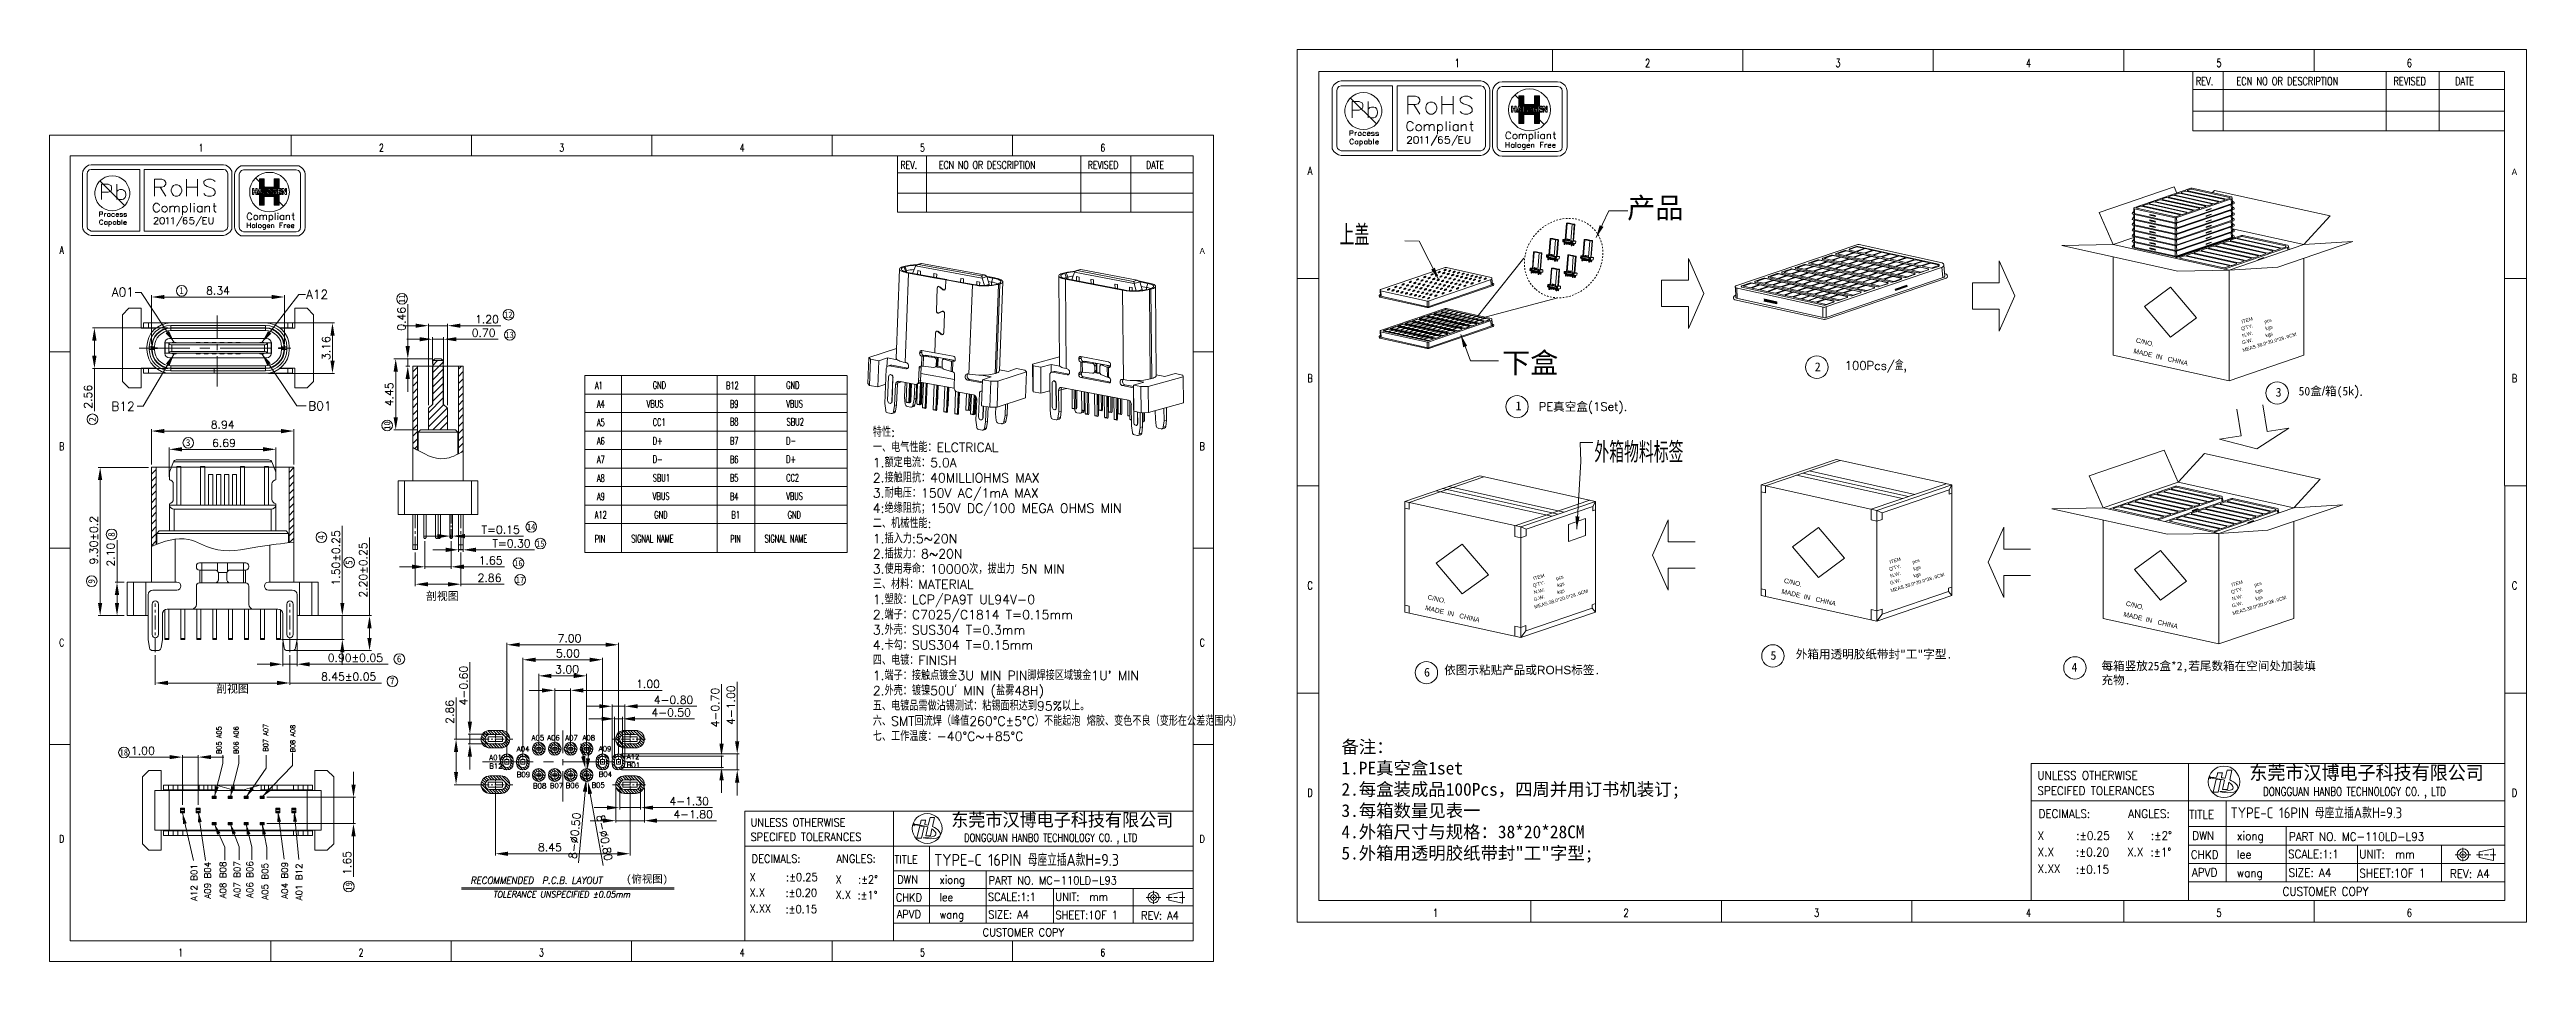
# Model space of a CAD drawing. Extents: x 2504 to 2659, y 706 to 763.
import ezdxf
from ezdxf.enums import TextEntityAlignment as Align

# ---------------------------------------------------------------- set-up
doc = ezdxf.new("R2010")
doc.units = 0
doc.header["$MEASUREMENT"] = 0
for name, pattern in [('ACAD_ISO02W100', [15, 12, -3]), ('CENTER', [50.8, 31.75, -6.35, 6.35, -6.35]), ('HIDDEN', [0.2, 0.1, -0.1])]:
    doc.linetypes.add(name, pattern=pattern)
doc.layers.get('0').update_dxf_attribs({"linetype": 'CONTINUOUS', "lineweight": 20})
doc.layers.get('Defpoints').update_dxf_attribs({"linetype": 'CONTINUOUS'})
for name, color, linetype, lineweight in [('DIM', 3, 'CONTINUOUS', 9), ('HANBO', 7, 'CONTINUOUS', 9), ('NOTE', 82, 'CONTINUOUS', 18), ('screw', 33, 'CONTINUOUS', 13), ('Text', 4, 'CONTINUOUS', 15)]:
    doc.layers.add(name, color=color, linetype=linetype, lineweight=lineweight)
doc.styles.add('3.5号字', font='gbenor.shx', dxfattribs={"height": 3.5, "bigfont": 'gbcbig.shx'})
doc.styles.add('ROMANS', font='ROMANS.SHX', dxfattribs={"bigfont": 'gbcbig.shx'})
doc.styles.get("Standard").update_dxf_attribs({"font": 'simplex.shx', "bigfont": 'gbcbig.shx'})
doc.styles.add('style2', font='')
doc.styles.add('txt', font='lereq.shx', dxfattribs={"width": 0.7, "bigfont": '@extfont2.shx'})
doc.styles.add('宋体', font='')
doc.styles.add('样式 1', font='gbenor.shx', dxfattribs={"height": 1.2, "bigfont": 'gbcbig.shx'})
doc.styles.add('細', font='')
doc.styles.get('style2').set_extended_font_data('SimSun')
doc.styles.get('宋体').set_extended_font_data('SimSun')
doc.styles.get('細').set_extended_font_data('NSimSun')
doc.dimstyles.new('汉博电子', dxfattribs={"dimtxt": 0.5, "dimasz": 0.8, "dimexe": 0.12, "dimexo": 0.19, "dimgap": 0.15, "dimtad": 1, "dimzin": 1, "dimdsep": 46, "dimtxsty": 'ROMANS', "dimcen": 2.13, "dimclrd": 3, "dimclre": 3, "dimclrt": 2, "dimazin": 2, "dimtfac": 1, "dimtmove": 0, "dimatfit": 3, "dimfxl": 1, "dimlwd": 13, "dimlwe": 13, "dimarcsym": 0})

msp = doc.modelspace()

# ---------------------------------------------------------------- texts
at = {"color": 3, "style": 'style2'}
for s, height, p in [('1', 0.43, (2511.913, 748.107)), ('12', 0.3866, (2532.306, 746.617)), ('13', 0.3866, (2532.391, 745.358)), ('3', 0.43, (2512.327, 738.572)), ('14', 0.3866, (2533.738, 733.307)), ('15', 0.3866, (2534.309, 732.257)), ('16', 0.3866, (2532.937, 731.032)), ('17', 0.3866, (2533.045, 729.981)), ('6', 0.43, (2525.574, 725.002)), ('7', 0.43, (2525.138, 723.608)), ('18', 0.3866, (2508.172, 719.153))]:
    msp.add_text(s, height=height, dxfattribs=at).set_placement(p)
for s, height, p in [('11', 0.3866, (2526.089, 747.541)), ('2', 0.43, (2506.671, 740.094)), ('10', 0.3866, (2525.157, 739.594)), ('8', 0.43, (2507.872, 732.87)), ('4', 0.43, (2521.035, 732.687)), ('5', 0.43, (2522.785, 731.108)), ('9', 0.43, (2506.621, 729.932)), ('19', 0.3866, (2522.746, 710.669))]:
    msp.add_text(s, height=height, rotation=90, dxfattribs=at).set_placement(p)
at = {"color": 2, "width": 0.65}
for s, height, p in [(' A1', 0.4669, (2537.798, 742.136)), ('GND', 0.4669, (2541.637, 742.149)), ('B12', 0.4669, (2546.237, 742.127)), ('GND', 0.4669, (2550.01, 742.149)), ('A4', 0.4669, (2538.129, 740.976)), ('A5', 0.4669, (2538.129, 739.815)), ('VBUS', 0.4669, (2541.256, 740.988)), ('CC1', 0.4669, (2541.637, 739.828)), ('B9', 0.4669, (2546.481, 740.976)), ('B8', 0.4669, (2546.481, 739.864)), ('VBUS', 0.4669, (2550.01, 740.988)), ('SBU2', 0.4669, (2550.042, 739.85)), ('A6', 0.4669, (2538.129, 738.655)), ('D+', 0.4669, (2541.637, 738.667)), ('B7', 0.4669, (2546.481, 738.655)), ('D-', 0.4669, (2550.01, 738.667)), ('A7', 0.4669, (2538.129, 737.494)), ('D-', 0.4669, (2541.637, 737.507)), ('B6', 0.4669, (2546.481, 737.494)), ('D+', 0.4669, (2550.01, 737.507)), ('A8', 0.4669, (2538.129, 736.313)), ('A9', 0.4669, (2538.129, 735.173)), ('VBUS', 0.4669, (2541.637, 735.186)), ('SBU1', 0.4669, (2541.637, 736.337)), ('B5', 0.4669, (2546.481, 736.334)), ('B4', 0.4669, (2546.481, 735.173)), ('VBUS', 0.4669, (2550.01, 735.186)), ('CC2', 0.4669, (2550.01, 736.346)), ('A12', 0.4669, (2537.998, 734.012)), ('GND', 0.4669, (2541.733, 734.025)), ('B1', 0.4669, (2546.577, 734.012)), ('GND', 0.4669, (2550.105, 734.025)), ('PIN', 0.4669, (2537.998, 732.51)), ('SIGNAL NAME', 0.46692, (2540.287, 732.522)), ('PIN', 0.4669, (2546.498, 732.51)), ('SIGNAL NAME', 0.46692, (2548.66, 732.522))]:
    msp.add_text(s, height=height, dxfattribs=at).set_placement(p)
at = {"color": 2, "oblique": 10, "width": 0.9}
for s, height, p in [('RECOMMENDED  P.C.B. LAYOUT ', 0.44, (2530.193, 711.098)), ('TOLERANCE UNSPECIFIED %%p0.05mm ', 0.4, (2531.612, 710.235))]:
    msp.add_text(s, height=height, dxfattribs=at).set_placement(p)
at = {"color": 2, "char_height": 0.56, "attachment_point": 1, "style": 'ROMANS'}
for s, insert in [('\\A1;A01', (2507.673, 748.511)), ('\\A1;A12', (2519.869, 748.364)), ('\\A1;B12', (2507.654, 741.34)), ('\\A1;B01', (2520.006, 741.368))]:
    msp.add_mtext(s, dxfattribs=dict(at, insert=insert))
at = {"color": 2, "linetype": 'ByBlock', "attachment_point": 1, "style": '細'}
for s, insert, char_height, width, rotation in [("{\\fArial|b0|i0|c0|p32;Q'TY:         pcs}", (2641.304, 746.018), 0.21779, 2.58347, 16.92595), ('{\\fArial|b0|i0|c0|p32;ITEM}', (2641.335, 746.465), 0.21779, 2.58347, 16.92595), ('{\\fArial|b0|i0|c0|p32;C/NO.}', (2634.779, 745.363), 0.29806, 4.67263, 346.93884), ('{\\fArial|b0|i0|c0|p32;G.W:          kgs}', (2641.364, 745.153), 0.21779, 2.58347, 16.92595), ('{\\fArial|b0|i0|c0|p32;N.W:          kgs}', (2641.375, 745.592), 0.21779, 2.58347, 16.92595), ('{\\fArial|b0|i0|c0|p32;MEAS.38.0*20.\\fNSimSun|b0|i0|c134|p32;0\\fArial|b0|i0|c0|p32;*\\fNSimSun|b0|i0|c134|p32;28.0\\fArial|b0|i0|c0|p32;CM}', (2641.4, 744.68), 0.217793, 2.58347, 16.92595), ('{\\fArial|b0|i0|c0|p32;MADE  IN   CHINA}', (2634.626, 744.69), 0.29806, 4.67263, 346.93884), ("{\\fArial|b0|i0|c0|p32;Q'TY:         pcs}", (2619.209, 730.939), 0.21779, 2.58347, 16.92595), ('{\\fArial|b0|i0|c0|p32;ITEM}', (2619.24, 731.386), 0.21779, 2.58347, 16.92595), ('{\\fArial|b0|i0|c0|p32;N.W:          kgs}', (2619.28, 730.513), 0.21779, 2.58347, 16.92595), ('{\\fArial|b0|i0|c0|p32;C/NO.}', (2590.319, 729.251), 0.29806, 4.67263, 346.93884), ("{\\fArial|b0|i0|c0|p32;Q'TY:         pcs}", (2596.844, 729.906), 0.21779, 2.58347, 16.92595), ('{\\fArial|b0|i0|c0|p32;ITEM}', (2596.875, 730.353), 0.21779, 2.58347, 16.92595), ('{\\fArial|b0|i0|c0|p32;G.W:          kgs}', (2596.903, 729.041), 0.21779, 2.58347, 16.92595), ('{\\fArial|b0|i0|c0|p32;N.W:          kgs}', (2596.915, 729.479), 0.21779, 2.58347, 16.92595), ('{\\fArial|b0|i0|c0|p32;MEAS.38.0*20.\\fNSimSun|b0|i0|c134|p32;0\\fArial|b0|i0|c0|p32;*\\fNSimSun|b0|i0|c134|p32;28.0\\fArial|b0|i0|c0|p32;CM}', (2596.94, 728.567), 0.217793, 2.58347, 16.92595), ('{\\fArial|b0|i0|c0|p32;MADE  IN   CHINA}', (2612.53, 729.61), 0.29806, 4.67263, 346.93884), ('{\\fArial|b0|i0|c0|p32;C/NO.}', (2612.684, 730.284), 0.29806, 4.67263, 346.93884), ('{\\fArial|b0|i0|c0|p32;G.W:          kgs}', (2619.268, 730.074), 0.21779, 2.58347, 16.92595), ('{\\fArial|b0|i0|c0|p32;MEAS.38.0*20.\\fNSimSun|b0|i0|c134|p32;0\\fArial|b0|i0|c0|p32;*\\fNSimSun|b0|i0|c134|p32;28.0\\fArial|b0|i0|c0|p32;CM}', (2619.304, 729.601), 0.217793, 2.58347, 16.92595), ("{\\fArial|b0|i0|c0|p32;Q'TY:         pcs}", (2640.673, 729.505), 0.21779, 2.58347, 16.92595), ('{\\fArial|b0|i0|c0|p32;ITEM}', (2640.704, 729.952), 0.21779, 2.58347, 16.92595), ('{\\fArial|b0|i0|c0|p32;N.W:          kgs}', (2640.743, 729.078), 0.21779, 2.58347, 16.92595), ('{\\fArial|b0|i0|c0|p32;MADE  IN   CHINA}', (2590.165, 728.577), 0.29806, 4.67263, 346.93884), ('{\\fArial|b0|i0|c0|p32;MADE  IN   CHINA}', (2633.994, 728.176), 0.29806, 4.67263, 346.93884), ('{\\fArial|b0|i0|c0|p32;C/NO.}', (2634.147, 728.85), 0.29806, 4.67263, 346.93884), ('{\\fArial|b0|i0|c0|p32;G.W:          kgs}', (2640.732, 728.64), 0.21779, 2.58347, 16.92595), ('{\\fArial|b0|i0|c0|p32;MEAS.38.0*20.\\fNSimSun|b0|i0|c134|p32;0\\fArial|b0|i0|c0|p32;*\\fNSimSun|b0|i0|c134|p32;28.0\\fArial|b0|i0|c0|p32;CM}', (2640.768, 728.166), 0.217793, 2.58347, 16.92595)]:
    msp.add_mtext(s, dxfattribs=dict(at, insert=insert, char_height=char_height, width=width, rotation=rotation))
at = {"color": 3, "char_height": 0.5, "attachment_point": 1}
for insert, width in [((2527.4, 729.407), 2.06038), ((2514.232, 723.59), 2.21579)]:
    msp.add_mtext('{\\fNSimSun|b0|i0|c134|p49;剖视图}', dxfattribs=dict(at, insert=insert, width=width))
at = {"color": 2, "rotation": 90}
for s, insert, char_height, attachment_point in [('\\A1; B05 A05', (2514.261, 719.041), 0.3, 1), ('\\A1; B06 A06', (2515.336, 719.041), 0.3, 1), ('\\A1; B07 A07', (2517.185, 719.194), 0.3, 1), ('\\A1; B08 A08', (2518.892, 719.138), 0.3, 1), ('\\A1;A12 B01', (2513.046, 712.336), 0.4, 9), ('\\A1;A09 B04', (2513.89, 712.478), 0.4, 9), ('\\A1; A08 B08', (2514.455, 712.496), 0.4, 3), ('\\A1; A07 B07', (2515.347, 712.524), 0.4, 3), ('\\A1; A06 B06', (2516.144, 712.524), 0.4, 3), ('\\A1; A05 B05', (2517.097, 712.407), 0.4, 3), ('\\A1;A04 B09', (2518.732, 712.472), 0.4, 9), ('\\A1;A01 B12', (2519.631, 712.376), 0.4, 9)]:
    msp.add_mtext(s, dxfattribs=dict(at, insert=insert, char_height=char_height, attachment_point=attachment_point))
at = {"color": 2, "char_height": 0.32}
for s, insert, attachment_point in [('\\A1; A05', (2533.81, 720.422), 1), ('\\A1; A06', (2534.786, 720.427), 1), ('\\A1; A07', (2535.918, 720.418), 1), ('\\A1; A08', (2537.004, 720.427), 1), ('\\A1;A01\\PB12', (2531.372, 718.33), 7), ('\\A1;A04\\P\\P\\PB09', (2533.101, 717.801), 7), ('\\A1;A09\\P\\P\\PB04', (2538.246, 717.815), 7), ('\\A1;A12\\PB01', (2540.004, 718.39), 7), ('\\A1;B08', (2534.12, 717.41), 1), ('\\A1; B07', (2534.96, 717.419), 1), ('\\A1;B06', (2536.17, 717.432), 1), ('\\A1;B05', (2537.793, 717.453), 1)]:
    msp.add_mtext(s, dxfattribs=dict(at, insert=insert, attachment_point=attachment_point))
at = {"layer": 'DIM', "linetype": 'ByBlock', "style": '宋体'}
for s, p in [('产品', (2602.801, 752.865)), ('下盒', (2594.947, 743.144))]:
    msp.add_text(s, height=1.2943, dxfattribs=at).set_placement(p)
at = {"layer": 'DIM', "linetype": 'ByBlock', "attachment_point": 1}
for s, insert, char_height, width in [('上盖', (2584.742, 752.453), 1.2943, 31.56853), ('100Pcs/{\\Fromanc,gbcbig|c134;盒},', (2616.454, 743.885), 0.5333, 13.00784), ('{\\fSimSun|b0|i0|c134|p54;50盒\\fArial|b0|i0|c0|p32;/\\fSimSun|b0|i0|c134|p54;箱(5\\fArial|b0|i0|c0|p32;k}).', (2644.949, 742.278), 0.533302, 13.00784), ('PE{\\fSimSun|b0|i0|c134|p54;真空盒}(1Set).', (2597.24, 741.308), 0.5333, 13.00784), ('外箱物料标签', (2600.742, 738.822), 1.2943, 31.56853), ('{\\fSimSun|b0|i0|c134|p54;依图示粘贴产品或\\fArial|b0|i0|c0|p32;ROHS\\fSimSun|b0|i0|c134|p54;标签.}', (2591.317, 724.783), 0.5333, 13.00784), ('{\\fSimSun|b0|i0|c134|p54;外箱用透明胶纸带封"工"字型.}', (2613.385, 725.774), 0.5333, 13.00784), ('{\\fSimSun|b0|i0|c134|p54;每箱竖放25盒*2,若尾数箱在空间处加装填充物.}', (2632.573, 725.036), 0.5333, 13.94708)]:
    msp.add_mtext(s, dxfattribs=dict(at, insert=insert, char_height=char_height, width=width))
at = {"layer": 'DIM', "linetype": 'ByBlock', "char_height": 0.55085, "width": 0.06914, "attachment_point": 1, "style": '細'}
for s, insert in [('{\\fSimSun|b0|i0|c134|p54;2}', (2614.578, 743.816)), ('{\\fSimSun|b0|i0|c134|p54;3}', (2643.503, 742.218)), ('{\\fSimSun|b0|i0|c134|p54;1}', (2595.79, 741.361)), ('{\\fSimSun|b0|i0|c134|p54;6}', (2590.049, 724.652)), ('{\\fSimSun|b0|i0|c134|p54;5}', (2611.794, 725.71)), ('{\\fSimSun|b0|i0|c134|p54;4}', (2630.691, 724.969))]:
    msp.add_mtext(s, dxfattribs=dict(at, insert=insert))
at = {"layer": 'HANBO', "style": 'ROMANS', "width": 0.75}
for s, height, p in [('1', 0.503, (2592.128, 762.351)), ('2', 0.503, (2604.083, 762.351)), ('3', 0.503, (2616.038, 762.351)), ('4', 0.503, (2627.993, 762.351)), ('5', 0.503, (2639.948, 762.351)), ('6', 0.503, (2651.903, 762.351)), ('1', 0.476, (2513.282, 757.045)), ('2', 0.476, (2524.603, 757.045)), ('3', 0.476, (2535.924, 757.045)), ('4', 0.476, (2547.245, 757.045)), ('5', 0.476, (2558.566, 757.045)), ('6', 0.476, (2569.887, 757.045)), ('A', 0.503, (2582.893, 755.575)), ('A', 0.476, (2504.536, 750.628)), ('B', 0.503, (2582.893, 742.57)), ('B', 0.503, (2658.494, 742.57)), ('B', 0.476, (2504.536, 738.313)), ('B', 0.476, (2576.128, 738.313)), ('C', 0.503, (2582.893, 729.566)), ('C', 0.503, (2658.494, 729.566)), ('C', 0.476, (2504.536, 725.998)), ('C', 0.476, (2576.128, 725.998)), ('D', 0.503, (2582.893, 716.561)), ('D', 0.503, (2658.494, 716.561)), ('D', 0.476, (2504.536, 713.683)), ('D', 0.476, (2576.128, 713.683)), ('1', 0.503, (2590.78, 709.027)), ('2', 0.503, (2602.735, 709.027)), ('3', 0.503, (2614.69, 709.027)), ('4', 0.503, (2627.993, 709.027)), ('5', 0.503, (2639.948, 709.027)), ('6', 0.503, (2651.903, 709.027)), ('1', 0.476, (2512.005, 706.549)), ('2', 0.476, (2523.326, 706.549)), ('3', 0.476, (2534.648, 706.549)), ('4', 0.476, (2547.245, 706.549)), ('5', 0.476, (2558.566, 706.549)), ('6', 0.476, (2569.887, 706.549))]:
    msp.add_text(s, height=height, dxfattribs=at).set_placement(p, align=Align.CENTER)
at = {"layer": 'HANBO', "style": 'ROMANS'}
for s, height, width, p in [('REV.', 0.5028, 0.75, (2638.49, 761.21)), ('ECN NO OR DESCRIPTION', 0.5028, 0.75, (2641.04, 761.21)), ('REVISED', 0.5028, 0.75, (2650.905, 761.21)), ('DATE', 0.5028, 0.75, (2654.772, 761.21)), ('REV.', 0.4761, 0.75, (2557.185, 755.965)), ('ECN NO OR DESCRIPTION', 0.47614, 0.75, (2559.6, 755.965)), ('REVISED', 0.4761, 0.75, (2568.941, 755.965)), ('DATE', 0.4761, 0.75, (2572.603, 755.965)), ('SPECIFED TOLERANCES', 0.53207, 0.9, (2628.551, 716.675)), ('UNLESS OTHERWISE  ', 0.53207, 0.9, (2628.551, 717.633)), ('DONGGUAN HANBO TECHNOLOGY CO. , LTD', 0.53207, 0.75, (2642.715, 716.624)), ('UNLESS OTHERWISE  ', 0.50385, 0.9, (2547.773, 714.699)), ('DECIMALS:', 0.5321, 0.9, (2628.623, 715.233)), ('ANGLES:', 0.5321, 0.9, (2634.249, 715.233)), ('TITLE', 0.5321, 0.9, (2638.088, 715.183)), ('SPECIFED TOLERANCES', 0.50385, 0.9, (2547.773, 713.792)), ('DONGGUAN HANBO TECHNOLOGY CO. , LTD', 0.50385, 0.75, (2561.186, 713.743)), ('X        ', 0.5321, 0.9, (2628.568, 713.85)), (':%%P0.25', 0.5321, 0.9, (2630.994, 713.856)), ('X        ', 0.5321, 0.9, (2634.184, 713.85)), (':%%P2%%d', 0.5321, 0.9, (2635.682, 713.856)), ('DWN', 0.5321, 0.9, (2638.274, 713.857)), ('xiong', 0.5321, 0.9, (2641.08, 713.841)), ('PART NO. MC-110LD-L93', 0.53207, 0.9, (2644.338, 713.793)), ('DECIMALS:', 0.5038, 0.9, (2547.841, 712.426)), ('ANGLES:', 0.5038, 0.9, (2553.169, 712.426)), ('TITLE', 0.5038, 0.9, (2556.804, 712.379)), ('X.X        ', 0.53207, 0.9, (2628.568, 712.835)), ('X.XX        ', 0.53207, 0.9, (2628.568, 711.784)), (':%%P0.20', 0.5321, 0.9, (2630.96, 712.821)), (':%%P0.15', 0.5321, 0.9, (2630.96, 711.738)), ('X.X        ', 0.53207, 0.9, (2634.184, 712.835)), (':%%P1%%d', 0.5321, 0.9, (2635.648, 712.821)), ('CHKD', 0.5321, 0.9, (2638.178, 712.666)), ('lee', 0.5321, 0.9, (2641.08, 712.683)), ('SCALE:1:1', 0.5321, 0.9, (2644.285, 712.7)), ('UNIT:  mm', 0.5321, 0.9, (2648.754, 712.699)), ('X        ', 0.5038, 0.9, (2547.706, 711.261)), ('X.X        ', 0.50385, 0.9, (2547.706, 710.3)), (':%%P0.20', 0.5038, 0.9, (2549.971, 710.287)), (':%%P0.25', 0.5038, 0.9, (2550.004, 711.267)), ('X        ', 0.5038, 0.9, (2553.107, 711.116)), ('X.X        ', 0.50385, 0.9, (2553.107, 710.155)), (':%%P1%%d', 0.5038, 0.9, (2554.494, 710.142)), (':%%P2%%d', 0.5038, 0.9, (2554.526, 711.122)), ('DWN', 0.5038, 0.9, (2556.98, 711.122)), ('xiong', 0.5038, 0.9, (2559.638, 711.108)), ('PART NO. MC-110LD-L93', 0.50385, 0.9, (2562.723, 711.062)), ('APVD', 0.5321, 0.9, (2638.246, 711.55)), ('wang', 0.5321, 0.9, (2641.08, 711.525)), ('CUSTOMER COPY', 0.53207, 0.9, (2643.937, 710.352)), ('SIZE: A4', 0.5321, 0.9, (2644.314, 711.537)), ('SHEET:1OF 1', 0.53207, 0.9, (2648.761, 711.5)), ('REV: A4', 0.5321, 0.9, (2654.44, 711.47)), ('X.XX        ', 0.50385, 0.9, (2547.706, 709.305)), (':%%P0.15', 0.5038, 0.9, (2549.971, 709.261)), ('CHKD', 0.5038, 0.9, (2556.89, 709.995)), ('APVD', 0.5038, 0.9, (2556.954, 708.938)), ('wang', 0.5038, 0.9, (2559.638, 708.914)), ('lee', 0.5038, 0.9, (2559.638, 710.011)), ('SCALE:1:1', 0.5038, 0.9, (2562.673, 710.027)), ('SIZE: A4', 0.5038, 0.9, (2562.7, 708.925)), ('SHEET:1OF 1', 0.50385, 0.9, (2566.911, 708.891)), ('UNIT:  mm', 0.5038, 0.9, (2566.905, 710.026)), ('REV: A4', 0.5038, 0.9, (2572.289, 708.862)), ('CUSTOMER COPY', 0.50385, 0.9, (2562.343, 707.803))]:
    msp.add_text(s, height=height, dxfattribs=dict(at, width=width)).set_placement(p)
at = {"layer": 'HANBO', "ltscale": 5, "style": 'txt'}
for height, p in [(0.388, (2658.494, 755.575)), (0.368, (2576.128, 750.628))]:
    msp.add_text('A', height=height, dxfattribs=at).set_placement(p, align=Align.CENTER)
at = {"layer": 'HANBO', "color": 7, "style": '3.5号字', "width": 1.6}
for height, p in [(0.98273, (2641.856, 717.547)), (0.93062, (2560.373, 714.617))]:
    msp.add_text('东莞市汉博电子科技有限公司', height=height, dxfattribs=at).set_placement(p)
at = {"layer": 'HANBO', "style": '样式 1'}
for height, p in [(0.68, (2640.675, 715.216)), (0.756, (2559.305, 712.223))]:
    msp.add_text('TYPE-C 16PIN 母座立插A款H=9.3', height=height, dxfattribs=at).set_placement(p)
at = {"layer": 'HANBO', "color": 3, "insert": (2555.45, 739.725), "char_height": 0.572426, "width": 80.42912, "attachment_point": 1, "style": 'ROMANS'}
msp.add_mtext("特性:^J一、电气性能：ELCTRICAL^J1.额定电流：5.0A^J2.接触阻抗：40MILLIOHMS MAX^J3.耐电压：150V AC/1mA MAX  ^J4:绝缘阻抗；150V DC/100 MEGA OHMS MIN^J二、机械性能:^J1.插入力:5~20N^J2.插拔力：8~20N^J3.使用寿命：10000次，拔出力 5N MIN^J三、材料：MATERIAL^J1.塑胶：LCP/PA9T UL94V-0^J2.端子：C7025/C1814 T=0.15mm^J3.外壳：SUS304 T=0.3mm^J4.卡勾：SUS304 T=0.15mm^J四、电镀：FINISH^J1.端子：接触点镀金3U MIN PIN脚焊接区域镀金1U' MIN^J2.外壳：镀镍50U’ MIN (盐雾48H)^J五、电镀品需做沾锡测试：粘锡面积达到95%以上。^J六、SMT回流焊（峰值260°C±5°C）不能起泡 熔胶、变色不良（变形在公差范围内）^J七、工作温度：-40°C~+85°C", dxfattribs=at)
at = {"layer": 'NOTE', "color": 0, "linetype": 'ACAD_ISO02W100', "insert": (2539.971, 711.649), "char_height": 0.48, "width": 3.57191, "attachment_point": 1, "style": 'ROMANS'}
msp.add_mtext('{\\fSimSun|b0|i0|c134|p2;\\C2;(俯视图)}', dxfattribs=at)
at = {"layer": 'Text', "linetype": 'ByBlock', "ltscale": 0.932966, "insert": (2584.866, 720.096), "char_height": 0.8, "width": 22.60803, "attachment_point": 1}
msp.add_mtext('{\\fSimSun|b0|i0|c134|p2;备注：  \\P1.PE真空盒1set\\P2.每盒装成品100Pcs，四周并用订书机装订;\\P3.每箱数量见表一\\P4.外箱尺寸与规格：38*20*28CM\\P\\fSimSun|b0|i0|c0|p2;5.\\fSimSun|b0|i0|c134|p2;外箱用透明胶纸带封\\fSimSun|b0|i0|c0|p2;"\\fSimSun|b0|i0|c134|p2;工\\fSimSun|b0|i0|c0|p2;"\\fSimSun|b0|i0|c134|p2;字型\\fSimSun|b0|i0|c0|p2;;}', dxfattribs=at)

# ---------------------------------------------------------------- blocks, each defined once
blk = doc.blocks.new('hanbo')
at = {"layer": 'HANBO'}
blk.add_ellipse((-2.08, 0.26), major_axis=(0, 1.28), ratio=1, dxfattribs=at)
at = {"layer": 'HANBO', "color": 7}
for points, knots in [([(-3.19, 0.69), (-3.19, 0.69), (-3.22, 0.62), (-3.22, 0.62), (-3.22, 0.62), (-3.22, 0.62), (-3.29, 0.6), (-3.29, 0.6), (-3.29, 0.6), (-3.29, 0.6), (-3.22, 0.57), (-3.22, 0.57), (-3.22, 0.57), (-3.22, 0.57), (-3.21, 0.5), (-3.21, 0.5), (-3.21, 0.5), (-3.21, 0.5), (-3.18, 0.57), (-3.18, 0.57), (-3.18, 0.57), (-3.18, 0.57), (-3.15, 0.58), (-3.15, 0.58), (-3.15, 0.58), (-2.9, 0.55), (-2.24, 0.48), (-2.03, 0.39), (-2.03, 0.39), (-2.03, 0.39), (-2.2, -0.36), (-2.2, -0.36), (-2.2, -0.36), (-2.2, -0.36), (-1.8, -0.36), (-1.8, -0.36), (-1.8, -0.36), (-1.8, -0.36), (-1.67, 0.22), (-1.67, 0.22), (-1.67, 0.22), (-1.67, 0.22), (-1.42, 0.05), (-1.35, -0.11), (-1.35, -0.11), (-1.29, -0.28), (-1.38, -0.35), (-1.47, -0.39), (-1.47, -0.39), (-1.66, -0.48), (-2.21, -0.52), (-2.42, -0.53), (-2.42, -0.53), (-2.42, -0.53), (-2.14, -0.62), (-1.77, -0.62), (-1.77, -0.62), (-1.41, -0.63), (-1.1, -0.54), (-1, -0.4), (-1, -0.4), (-0.9, -0.25), (-0.95, -0.08), (-1.04, 0.01), (-1.04, 0.01), (-1.19, 0.19), (-1.4, 0.34), (-1.61, 0.43), (-1.61, 0.43), (-1.61, 0.43), (-1.44, 1.2), (-1.44, 1.2), (-1.44, 1.2), (-1.44, 1.2), (-1.83, 1.2), (-1.83, 1.2), (-1.83, 1.2), (-1.83, 1.2), (-1.99, 0.55), (-1.99, 0.55), (-1.99, 0.55), (-1.99, 0.55), (-2.28, 0.6), (-2.29, 0.6), (-2.29, 0.6), (-2.28, 0.62), (-2.2, 0.98), (-2.2, 0.98), (-2.2, 0.98), (-2.2, 0.98), (-2.59, 0.98), (-2.59, 0.98), (-2.59, 0.98), (-2.62, 0.87), (-2.65, 0.74), (-2.68, 0.63), (-2.68, 0.63), (-2.68, 0.63), (-3.15, 0.61), (-3.15, 0.61), (-3.15, 0.61), (-3.15, 0.61), (-3.18, 0.62), (-3.18, 0.62), (-3.18, 0.62), (-3.18, 0.62), (-3.19, 0.69), (-3.19, 0.69)], [0, 0, 0, 0, 0.035714, 0.035714, 0.035714, 0.035714, 0.071429, 0.071429, 0.071429, 0.071429, 0.107143, 0.107143, 0.107143, 0.107143, 0.142857, 0.142857, 0.142857, 0.142857, 0.178571, 0.178571, 0.178571, 0.178571, 0.214286, 0.214286, 0.214286, 0.214286, 0.25, 0.25, 0.25, 0.25, 0.285714, 0.285714, 0.285714, 0.285714, 0.321429, 0.321429, 0.321429, 0.321429, 0.357143, 0.357143, 0.357143, 0.357143, 0.392857, 0.392857, 0.392857, 0.392857, 0.428571, 0.428571, 0.428571, 0.428571, 0.464286, 0.464286, 0.464286, 0.464286, 0.5, 0.5, 0.5, 0.5, 0.535714, 0.535714, 0.535714, 0.535714, 0.571429, 0.571429, 0.571429, 0.571429, 0.607143, 0.607143, 0.607143, 0.607143, 0.642857, 0.642857, 0.642857, 0.642857, 0.678571, 0.678571, 0.678571, 0.678571, 0.714286, 0.714286, 0.714286, 0.714286, 0.75, 0.75, 0.75, 0.75, 0.785714, 0.785714, 0.785714, 0.785714, 0.821429, 0.821429, 0.821429, 0.821429, 0.857143, 0.857143, 0.857143, 0.857143, 0.892857, 0.892857, 0.892857, 0.892857, 0.928571, 0.928571, 0.928571, 0.928571, 1, 1, 1, 1]), ([(-2.71, 0.48), (-2.71, 0.48), (-2.96, -0.58), (-2.96, -0.58), (-2.96, -0.58), (-2.96, -0.58), (-2.56, -0.58), (-2.56, -0.58), (-2.56, -0.58), (-2.56, -0.58), (-2.33, 0.42), (-2.33, 0.42), (-2.33, 0.42), (-2.33, 0.42), (-2.55, 0.47), (-2.71, 0.48)], [0, 0, 0, 0, 0.2, 0.2, 0.2, 0.2, 0.4, 0.4, 0.4, 0.4, 0.6, 0.6, 0.6, 0.6, 1, 1, 1, 1])]:
    blk.add_open_spline(points, degree=3, knots=knots, dxfattribs=at)
blk = doc.blocks.new('ea')
at = {"layer": 'HANBO'}
h = blk.add_hatch(color=256, dxfattribs=at)
h.dxf.hatch_style = 2
h.paths.add_polyline_path([(55.18, 79.79), (55.18, 79.31), (55.46, 79.31)])
h = blk.add_hatch(color=256, dxfattribs=at)
h.dxf.hatch_style = 2
h.paths.add_polyline_path([(55.18, 79.79), (55.46, 79.79), (55.46, 79.31)])
h = blk.add_hatch(color=256, dxfattribs=at)
h.dxf.hatch_style = 2
h.paths.add_polyline_path([(56.02, 79.79), (56.02, 79.31), (56.3, 79.31)])
h = blk.add_hatch(color=256, dxfattribs=at)
h.dxf.hatch_style = 2
h.paths.add_polyline_path([(56.02, 79.79), (56.3, 79.79), (56.3, 79.31)])
h = blk.add_hatch(color=256, dxfattribs=at)
h.dxf.hatch_style = 2
h.paths.add_polyline_path([(55.18, 79.23), (55.18, 79.24), (55.17, 79.24), (55.17, 79.23)])
h = blk.add_hatch(color=256, dxfattribs=at)
h.dxf.hatch_style = 2
h.paths.add_polyline_path([(55.18, 79.31), (55.18, 79.23), (56.3, 79.23)])
h = blk.add_hatch(color=256, dxfattribs=at)
h.dxf.hatch_style = 2
h.paths.add_polyline_path([(55.18, 79.31), (56.3, 79.31), (56.3, 79.23)])
h = blk.add_hatch(color=256, dxfattribs=at)
h.dxf.hatch_style = 2
h.paths.add_polyline_path([(55.2, 79.07), (55.18, 79.03), (55.25, 79.03)])
h = blk.add_hatch(color=256, dxfattribs=at)
h.dxf.hatch_style = 2
h.paths.add_polyline_path([(55.18, 79.03), (55.18, 79.02), (55.25, 79.02)])
h = blk.add_hatch(color=256, dxfattribs=at)
h.dxf.hatch_style = 2
h.paths.add_polyline_path([(55.18, 79.03), (55.25, 79.03), (55.25, 79.02)])
h = blk.add_hatch(color=256, dxfattribs=at)
h.dxf.hatch_style = 2
h.paths.add_polyline_path([(55.18, 78.97), (55.18, 78.95), (55.26, 78.95)])
h = blk.add_hatch(color=256, dxfattribs=at)
h.dxf.hatch_style = 2
h.paths.add_polyline_path([(55.18, 78.97), (55.26, 78.97), (55.26, 78.95)])
h = blk.add_hatch(color=256, dxfattribs=at)
h.dxf.hatch_style = 2
h.paths.add_polyline_path([(55.18, 78.95), (55.18, 78.93), (55.28, 78.93)])
h = blk.add_hatch(color=256, dxfattribs=at)
h.dxf.hatch_style = 2
h.paths.add_polyline_path([(55.18, 78.95), (55.26, 78.95), (55.28, 78.93)])
h = blk.add_hatch(color=256, dxfattribs=at)
h.dxf.hatch_style = 2
h.paths.add_polyline_path([(55.18, 78.93), (55.18, 78.92), (55.28, 78.92)])
h = blk.add_hatch(color=256, dxfattribs=at)
h.dxf.hatch_style = 2
h.paths.add_polyline_path([(55.18, 78.93), (55.28, 78.93), (55.28, 78.92)])
h = blk.add_hatch(color=256, dxfattribs=at)
h.dxf.hatch_style = 2
h.paths.add_polyline_path([(55.18, 78.92), (55.18, 78.9), (55.28, 78.9)])
h = blk.add_hatch(color=256, dxfattribs=at)
h.dxf.hatch_style = 2
h.paths.add_polyline_path([(55.18, 78.92), (55.28, 78.92), (55.28, 78.9)])
h = blk.add_hatch(color=256, dxfattribs=at)
h.dxf.hatch_style = 2
h.paths.add_polyline_path([(55.18, 78.9), (55.18, 78.89), (55.71, 78.89)])
h = blk.add_hatch(color=256, dxfattribs=at)
h.dxf.hatch_style = 2
h.paths.add_polyline_path([(55.18, 78.9), (55.71, 78.9), (55.71, 78.89)])
h = blk.add_hatch(color=256, dxfattribs=at)
h.dxf.hatch_style = 2
h.paths.add_polyline_path([(55.18, 78.89), (55.18, 78.79), (56.3, 78.79)])
h = blk.add_hatch(color=256, dxfattribs=at)
h.dxf.hatch_style = 2
h.paths.add_polyline_path([(55.18, 78.89), (56.3, 78.89), (56.3, 78.79)])
h = blk.add_hatch(color=256, dxfattribs=at)
h.dxf.hatch_style = 2
h.paths.add_polyline_path([(55.18, 78.79), (55.18, 78.29), (55.46, 78.29)])
h = blk.add_hatch(color=256, dxfattribs=at)
h.dxf.hatch_style = 2
h.paths.add_polyline_path([(55.18, 78.79), (55.46, 78.79), (55.46, 78.29)])
h = blk.add_hatch(color=256, dxfattribs=at)
h.dxf.hatch_style = 2
h.paths.add_polyline_path([(55.21, 79.1), (55.2, 79.08), (55.23, 79.08)])
h = blk.add_hatch(color=256, dxfattribs=at)
h.dxf.hatch_style = 2
h.paths.add_polyline_path([(55.2, 79.08), (55.2, 79.07), (55.23, 79.07)])
h = blk.add_hatch(color=256, dxfattribs=at)
h.dxf.hatch_style = 2
h.paths.add_polyline_path([(55.2, 79.08), (55.23, 79.08), (55.23, 79.07)])
h = blk.add_hatch(color=256, dxfattribs=at)
h.dxf.hatch_style = 2
h.paths.add_polyline_path([(55.2, 79.07), (55.23, 79.07), (55.25, 79.03)])
h = blk.add_hatch(color=256, dxfattribs=at)
h.dxf.hatch_style = 2
h.paths.add_polyline_path([(55.21, 79.13), (55.21, 79.12), (55.23, 79.12)])
h = blk.add_hatch(color=256, dxfattribs=at)
h.dxf.hatch_style = 2
h.paths.add_polyline_path([(55.21, 79.12), (55.21, 79.1), (55.23, 79.1)])
h = blk.add_hatch(color=256, dxfattribs=at)
h.dxf.hatch_style = 2
h.paths.add_polyline_path([(55.21, 79.12), (55.23, 79.12), (55.23, 79.1)])
h = blk.add_hatch(color=256, dxfattribs=at)
h.dxf.hatch_style = 2
h.paths.add_polyline_path([(55.21, 79.1), (55.23, 79.1), (55.23, 79.08)])
h = blk.add_hatch(color=256, dxfattribs=at)
h.dxf.hatch_style = 2
h.paths.add_polyline_path([(55.26, 79.23), (55.26, 79.21), (55.39, 79.21)])
h = blk.add_hatch(color=256, dxfattribs=at)
h.dxf.hatch_style = 2
h.paths.add_polyline_path([(55.26, 79.23), (55.39, 79.23), (55.39, 79.21)])
h = blk.add_hatch(color=256, dxfattribs=at)
h.dxf.hatch_style = 2
h.paths.add_polyline_path([(55.26, 79.21), (55.26, 79.2), (55.39, 79.2)])
h = blk.add_hatch(color=256, dxfattribs=at)
h.dxf.hatch_style = 2
h.paths.add_polyline_path([(55.26, 79.21), (55.39, 79.21), (55.39, 79.2)])
h = blk.add_hatch(color=256, dxfattribs=at)
h.dxf.hatch_style = 2
h.paths.add_polyline_path([(55.26, 79.2), (55.26, 79.18), (55.39, 79.18)])
h = blk.add_hatch(color=256, dxfattribs=at)
h.dxf.hatch_style = 2
h.paths.add_polyline_path([(55.26, 79.2), (55.39, 79.2), (55.39, 79.18)])
h = blk.add_hatch(color=256, dxfattribs=at)
h.dxf.hatch_style = 2
h.paths.add_polyline_path([(55.26, 79.18), (55.28, 79.17), (55.39, 79.17)])
h = blk.add_hatch(color=256, dxfattribs=at)
h.dxf.hatch_style = 2
h.paths.add_polyline_path([(55.26, 79.18), (55.39, 79.18), (55.39, 79.17)])
h = blk.add_hatch(color=256, dxfattribs=at)
h.dxf.hatch_style = 2
h.paths.add_polyline_path([(55.28, 79.17), (55.28, 79.15), (55.39, 79.15)])
h = blk.add_hatch(color=256, dxfattribs=at)
h.dxf.hatch_style = 2
h.paths.add_polyline_path([(55.28, 79.17), (55.39, 79.17), (55.39, 79.15)])
h = blk.add_hatch(color=256, dxfattribs=at)
h.dxf.hatch_style = 2
h.paths.add_polyline_path([(55.28, 79.15), (55.28, 79.13), (55.39, 79.13)])
h = blk.add_hatch(color=256, dxfattribs=at)
h.dxf.hatch_style = 2
h.paths.add_polyline_path([(55.28, 79.15), (55.39, 79.15), (55.39, 79.13)])
h = blk.add_hatch(color=256, dxfattribs=at)
h.dxf.hatch_style = 2
h.paths.add_polyline_path([(55.28, 79.13), (55.3, 79.12), (55.39, 79.12)])
h = blk.add_hatch(color=256, dxfattribs=at)
h.dxf.hatch_style = 2
h.paths.add_polyline_path([(55.28, 79.13), (55.39, 79.13), (55.39, 79.12)])
h = blk.add_hatch(color=256, dxfattribs=at)
h.dxf.hatch_style = 2
h.paths.add_polyline_path([(55.3, 79.12), (55.3, 79.1), (55.39, 79.1)])
h = blk.add_hatch(color=256, dxfattribs=at)
h.dxf.hatch_style = 2
h.paths.add_polyline_path([(55.3, 79.12), (55.39, 79.12), (55.39, 79.1)])
h = blk.add_hatch(color=256, dxfattribs=at)
h.dxf.hatch_style = 2
h.paths.add_polyline_path([(55.3, 79.1), (55.3, 79.08), (55.39, 79.08)])
h = blk.add_hatch(color=256, dxfattribs=at)
h.dxf.hatch_style = 2
h.paths.add_polyline_path([(55.3, 79.1), (55.39, 79.1), (55.39, 79.08)])
h = blk.add_hatch(color=256, dxfattribs=at)
h.dxf.hatch_style = 2
h.paths.add_polyline_path([(55.3, 79.08), (55.3, 79.07), (55.39, 79.07)])
h = blk.add_hatch(color=256, dxfattribs=at)
h.dxf.hatch_style = 2
h.paths.add_polyline_path([(55.3, 79.08), (55.39, 79.08), (55.39, 79.07)])
h = blk.add_hatch(color=256, dxfattribs=at)
h.dxf.hatch_style = 2
h.paths.add_polyline_path([(55.31, 79.07), (55.31, 79.03), (55.39, 79.03)])
h = blk.add_hatch(color=256, dxfattribs=at)
h.dxf.hatch_style = 2
h.paths.add_polyline_path([(55.31, 79.07), (55.39, 79.07), (55.39, 79.03)])
h = blk.add_hatch(color=256, dxfattribs=at)
h.dxf.hatch_style = 2
h.paths.add_polyline_path([(55.31, 79.03), (55.31, 79.02), (55.39, 79.02)])
h = blk.add_hatch(color=256, dxfattribs=at)
h.dxf.hatch_style = 2
h.paths.add_polyline_path([(55.31, 79.03), (55.39, 79.03), (55.39, 79.02)])
h = blk.add_hatch(color=256, dxfattribs=at)
h.dxf.hatch_style = 2
h.paths.add_polyline_path([(55.31, 79.02), (55.33, 79), (55.39, 79)])
h = blk.add_hatch(color=256, dxfattribs=at)
h.dxf.hatch_style = 2
h.paths.add_polyline_path([(55.31, 79.02), (55.39, 79.02), (55.39, 79)])
h = blk.add_hatch(color=256, dxfattribs=at)
h.dxf.hatch_style = 2
h.paths.add_polyline_path([(55.33, 79), (55.33, 78.98), (55.39, 78.98)])
h = blk.add_hatch(color=256, dxfattribs=at)
h.dxf.hatch_style = 2
h.paths.add_polyline_path([(55.33, 79), (55.39, 79), (55.39, 78.98)])
h = blk.add_hatch(color=256, dxfattribs=at)
h.dxf.hatch_style = 2
h.paths.add_polyline_path([(55.33, 78.98), (55.33, 78.97), (55.39, 78.97)])
h = blk.add_hatch(color=256, dxfattribs=at)
h.dxf.hatch_style = 2
h.paths.add_polyline_path([(55.33, 78.98), (55.39, 78.98), (55.39, 78.97)])
h = blk.add_hatch(color=256, dxfattribs=at)
h.dxf.hatch_style = 2
h.paths.add_polyline_path([(55.33, 78.97), (55.33, 78.95), (55.39, 78.95)])
h = blk.add_hatch(color=256, dxfattribs=at)
h.dxf.hatch_style = 2
h.paths.add_polyline_path([(55.33, 78.97), (55.39, 78.97), (55.39, 78.95)])
h = blk.add_hatch(color=256, dxfattribs=at)
h.dxf.hatch_style = 2
h.paths.add_polyline_path([(55.34, 78.95), (55.34, 78.93), (55.39, 78.93)])
h = blk.add_hatch(color=256, dxfattribs=at)
h.dxf.hatch_style = 2
h.paths.add_polyline_path([(55.34, 78.95), (55.39, 78.95), (55.39, 78.93)])
h = blk.add_hatch(color=256, dxfattribs=at)
h.dxf.hatch_style = 2
h.paths.add_polyline_path([(55.34, 78.93), (55.34, 78.92), (55.39, 78.92)])
h = blk.add_hatch(color=256, dxfattribs=at)
h.dxf.hatch_style = 2
h.paths.add_polyline_path([(55.34, 78.93), (55.39, 78.93), (55.39, 78.92)])
h = blk.add_hatch(color=256, dxfattribs=at)
h.dxf.hatch_style = 2
h.paths.add_polyline_path([(55.34, 78.92), (55.34, 78.9), (55.39, 78.9)])
h = blk.add_hatch(color=256, dxfattribs=at)
h.dxf.hatch_style = 2
h.paths.add_polyline_path([(55.34, 78.92), (55.39, 78.92), (55.39, 78.9)])
h = blk.add_hatch(color=256, dxfattribs=at)
h.dxf.hatch_style = 2
h.paths.add_polyline_path([(55.46, 79.23), (55.46, 79.21), (55.69, 79.21)])
h = blk.add_hatch(color=256, dxfattribs=at)
h.dxf.hatch_style = 2
h.paths.add_polyline_path([(55.46, 79.23), (55.71, 79.23), (55.69, 79.21)])
h = blk.add_hatch(color=256, dxfattribs=at)
h.dxf.hatch_style = 2
h.paths.add_polyline_path([(55.46, 79.21), (55.46, 79.2), (55.66, 79.2)])
h = blk.add_hatch(color=256, dxfattribs=at)
h.dxf.hatch_style = 2
h.paths.add_polyline_path([(55.46, 79.21), (55.67, 79.21), (55.66, 79.2)])
h = blk.add_hatch(color=256, dxfattribs=at)
h.dxf.hatch_style = 2
h.paths.add_polyline_path([(55.46, 79.2), (55.46, 79.18), (55.64, 79.18)])
h = blk.add_hatch(color=256, dxfattribs=at)
h.dxf.hatch_style = 2
h.paths.add_polyline_path([(55.46, 79.2), (55.66, 79.2), (55.64, 79.18)])
h = blk.add_hatch(color=256, dxfattribs=at)
h.dxf.hatch_style = 2
h.paths.add_polyline_path([(55.46, 79.18), (55.46, 79.17), (55.64, 79.17)])
h = blk.add_hatch(color=256, dxfattribs=at)
h.dxf.hatch_style = 2
h.paths.add_polyline_path([(55.46, 79.18), (55.64, 79.18), (55.64, 79.17)])
h = blk.add_hatch(color=256, dxfattribs=at)
h.dxf.hatch_style = 2
h.paths.add_polyline_path([(55.46, 79.17), (55.46, 79.15), (55.62, 79.15)])
h = blk.add_hatch(color=256, dxfattribs=at)
h.dxf.hatch_style = 2
h.paths.add_polyline_path([(55.46, 79.17), (55.62, 79.17), (55.62, 79.15)])
h = blk.add_hatch(color=256, dxfattribs=at)
h.dxf.hatch_style = 2
h.paths.add_polyline_path([(55.46, 79.15), (55.46, 79.13), (55.62, 79.13)])
h = blk.add_hatch(color=256, dxfattribs=at)
h.dxf.hatch_style = 2
h.paths.add_polyline_path([(55.46, 79.15), (55.62, 79.15), (55.62, 79.13)])
h = blk.add_hatch(color=256, dxfattribs=at)
h.dxf.hatch_style = 2
h.paths.add_polyline_path([(55.46, 79.13), (55.46, 79.12), (55.61, 79.12)])
h = blk.add_hatch(color=256, dxfattribs=at)
h.dxf.hatch_style = 2
h.paths.add_polyline_path([(55.46, 79.13), (55.61, 79.13), (55.61, 79.12)])
h = blk.add_hatch(color=256, dxfattribs=at)
h.dxf.hatch_style = 2
h.paths.add_polyline_path([(55.46, 79.12), (55.46, 79.1), (55.61, 79.1)])
h = blk.add_hatch(color=256, dxfattribs=at)
h.dxf.hatch_style = 2
h.paths.add_polyline_path([(55.46, 79.12), (55.61, 79.12), (55.61, 79.1)])
h = blk.add_hatch(color=256, dxfattribs=at)
h.dxf.hatch_style = 2
h.paths.add_polyline_path([(55.46, 79.1), (55.46, 79.08), (55.61, 79.08)])
h = blk.add_hatch(color=256, dxfattribs=at)
h.dxf.hatch_style = 2
h.paths.add_polyline_path([(55.46, 79.1), (55.61, 79.1), (55.61, 79.08)])
h = blk.add_hatch(color=256, dxfattribs=at)
h.dxf.hatch_style = 2
h.paths.add_polyline_path([(55.46, 79.08), (55.46, 79.07), (55.61, 79.07)])
h = blk.add_hatch(color=256, dxfattribs=at)
h.dxf.hatch_style = 2
h.paths.add_polyline_path([(55.46, 79.08), (55.61, 79.08), (55.61, 79.07)])
h = blk.add_hatch(color=256, dxfattribs=at)
h.dxf.hatch_style = 2
h.paths.add_polyline_path([(55.46, 79.07), (55.46, 79.03), (55.61, 79.03)])
h = blk.add_hatch(color=256, dxfattribs=at)
h.dxf.hatch_style = 2
h.paths.add_polyline_path([(55.46, 79.07), (55.61, 79.07), (55.61, 79.03)])
h = blk.add_hatch(color=256, dxfattribs=at)
h.dxf.hatch_style = 2
h.paths.add_polyline_path([(55.46, 79.03), (55.46, 79.02), (55.61, 79.02)])
h = blk.add_hatch(color=256, dxfattribs=at)
h.dxf.hatch_style = 2
h.paths.add_polyline_path([(55.46, 79.03), (55.61, 79.03), (55.61, 79.02)])
h = blk.add_hatch(color=256, dxfattribs=at)
h.dxf.hatch_style = 2
h.paths.add_polyline_path([(55.46, 79.02), (55.46, 79), (55.61, 79)])
h = blk.add_hatch(color=256, dxfattribs=at)
h.dxf.hatch_style = 2
h.paths.add_polyline_path([(55.46, 79.02), (55.61, 79.02), (55.61, 79)])
h = blk.add_hatch(color=256, dxfattribs=at)
h.dxf.hatch_style = 2
h.paths.add_polyline_path([(55.46, 79), (55.46, 78.98), (55.61, 78.98)])
h = blk.add_hatch(color=256, dxfattribs=at)
h.dxf.hatch_style = 2
h.paths.add_polyline_path([(55.46, 79), (55.61, 79), (55.61, 78.98)])
h = blk.add_hatch(color=256, dxfattribs=at)
h.dxf.hatch_style = 2
h.paths.add_polyline_path([(55.46, 78.98), (55.46, 78.97), (55.62, 78.97)])
h = blk.add_hatch(color=256, dxfattribs=at)
h.dxf.hatch_style = 2
h.paths.add_polyline_path([(55.46, 78.98), (55.62, 78.98), (55.62, 78.97)])
h = blk.add_hatch(color=256, dxfattribs=at)
h.dxf.hatch_style = 2
h.paths.add_polyline_path([(55.46, 78.97), (55.46, 78.95), (55.62, 78.95)])
h = blk.add_hatch(color=256, dxfattribs=at)
h.dxf.hatch_style = 2
h.paths.add_polyline_path([(55.46, 78.97), (55.62, 78.97), (55.62, 78.95)])
h = blk.add_hatch(color=256, dxfattribs=at)
h.dxf.hatch_style = 2
h.paths.add_polyline_path([(55.58, 78.95), (55.58, 78.93), (55.64, 78.93)])
h = blk.add_hatch(color=256, dxfattribs=at)
h.dxf.hatch_style = 2
h.paths.add_polyline_path([(55.58, 78.95), (55.64, 78.95), (55.64, 78.93)])
h = blk.add_hatch(color=256, dxfattribs=at)
h.dxf.hatch_style = 2
h.paths.add_polyline_path([(55.58, 78.93), (55.58, 78.92), (55.66, 78.92)])
h = blk.add_hatch(color=256, dxfattribs=at)
h.dxf.hatch_style = 2
h.paths.add_polyline_path([(55.58, 78.93), (55.64, 78.93), (55.66, 78.92)])
h = blk.add_hatch(color=256, dxfattribs=at)
h.dxf.hatch_style = 2
h.paths.add_polyline_path([(55.58, 78.92), (55.58, 78.9), (55.67, 78.9)])
h = blk.add_hatch(color=256, dxfattribs=at)
h.dxf.hatch_style = 2
h.paths.add_polyline_path([(55.58, 78.92), (55.66, 78.92), (55.67, 78.9)])
h = blk.add_hatch(color=256, dxfattribs=at)
h.dxf.hatch_style = 2
h.paths.add_polyline_path([(55.69, 79.1), (55.67, 79.08), (55.81, 79.08)])
h = blk.add_hatch(color=256, dxfattribs=at)
h.dxf.hatch_style = 2
h.paths.add_polyline_path([(55.67, 79.08), (55.67, 79.07), (55.81, 79.07)])
h = blk.add_hatch(color=256, dxfattribs=at)
h.dxf.hatch_style = 2
h.paths.add_polyline_path([(55.67, 79.08), (55.81, 79.08), (55.81, 79.07)])
h = blk.add_hatch(color=256, dxfattribs=at)
h.dxf.hatch_style = 2
h.paths.add_polyline_path([(55.67, 79.07), (55.67, 79.03), (55.81, 79.03)])
h = blk.add_hatch(color=256, dxfattribs=at)
h.dxf.hatch_style = 2
h.paths.add_polyline_path([(55.67, 79.07), (55.81, 79.07), (55.81, 79.03)])
h = blk.add_hatch(color=256, dxfattribs=at)
h.dxf.hatch_style = 2
h.paths.add_polyline_path([(55.67, 79.03), (55.67, 79.02), (55.81, 79.02)])
h = blk.add_hatch(color=256, dxfattribs=at)
h.dxf.hatch_style = 2
h.paths.add_polyline_path([(55.67, 79.03), (55.81, 79.03), (55.81, 79.02)])
h = blk.add_hatch(color=256, dxfattribs=at)
h.dxf.hatch_style = 2
h.paths.add_polyline_path([(55.69, 79.15), (55.69, 79.13), (55.79, 79.13)])
h = blk.add_hatch(color=256, dxfattribs=at)
h.dxf.hatch_style = 2
h.paths.add_polyline_path([(55.69, 79.15), (55.79, 79.15), (55.79, 79.13)])
h = blk.add_hatch(color=256, dxfattribs=at)
h.dxf.hatch_style = 2
h.paths.add_polyline_path([(55.69, 79.13), (55.69, 79.12), (55.81, 79.12)])
h = blk.add_hatch(color=256, dxfattribs=at)
h.dxf.hatch_style = 2
h.paths.add_polyline_path([(55.69, 79.13), (55.81, 79.13), (55.81, 79.12)])
h = blk.add_hatch(color=256, dxfattribs=at)
h.dxf.hatch_style = 2
h.paths.add_polyline_path([(55.69, 79.12), (55.69, 79.1), (55.81, 79.1)])
h = blk.add_hatch(color=256, dxfattribs=at)
h.dxf.hatch_style = 2
h.paths.add_polyline_path([(55.69, 79.12), (55.81, 79.12), (55.81, 79.1)])
h = blk.add_hatch(color=256, dxfattribs=at)
h.dxf.hatch_style = 2
h.paths.add_polyline_path([(55.69, 79.1), (55.81, 79.1), (55.81, 79.08)])
h = blk.add_hatch(color=256, dxfattribs=at)
h.dxf.hatch_style = 2
h.paths.add_polyline_path([(55.69, 79.02), (55.69, 79), (55.81, 79)])
h = blk.add_hatch(color=256, dxfattribs=at)
h.dxf.hatch_style = 2
h.paths.add_polyline_path([(55.69, 79.02), (55.81, 79.02), (55.81, 79)])
h = blk.add_hatch(color=256, dxfattribs=at)
h.dxf.hatch_style = 2
h.paths.add_polyline_path([(55.69, 79), (55.69, 78.98), (55.81, 78.98)])
h = blk.add_hatch(color=256, dxfattribs=at)
h.dxf.hatch_style = 2
h.paths.add_polyline_path([(55.69, 79), (55.81, 79), (55.81, 78.98)])
h = blk.add_hatch(color=256, dxfattribs=at)
h.dxf.hatch_style = 2
h.paths.add_polyline_path([(55.69, 78.98), (55.69, 78.97), (55.79, 78.97)])
h = blk.add_hatch(color=256, dxfattribs=at)
h.dxf.hatch_style = 2
h.paths.add_polyline_path([(55.69, 78.98), (55.79, 78.98), (55.79, 78.97)])
h = blk.add_hatch(color=256, dxfattribs=at)
h.dxf.hatch_style = 2
h.paths.add_polyline_path([(55.71, 79.17), (55.71, 79.15), (55.79, 79.15)])
h = blk.add_hatch(color=256, dxfattribs=at)
h.dxf.hatch_style = 2
h.paths.add_polyline_path([(55.71, 79.17), (55.77, 79.17), (55.79, 79.15)])
h = blk.add_hatch(color=256, dxfattribs=at)
h.dxf.hatch_style = 2
h.paths.add_polyline_path([(55.71, 78.97), (55.71, 78.95), (55.77, 78.95)])
h = blk.add_hatch(color=256, dxfattribs=at)
h.dxf.hatch_style = 2
h.paths.add_polyline_path([(55.71, 78.97), (55.77, 78.97), (55.77, 78.95)])
h = blk.add_hatch(color=256, dxfattribs=at)
h.dxf.hatch_style = 2
h.paths.add_polyline_path([(55.79, 79.23), (55.81, 79.21), (56, 79.21)])
h = blk.add_hatch(color=256, dxfattribs=at)
h.dxf.hatch_style = 2
h.paths.add_polyline_path([(55.79, 79.23), (56.02, 79.23), (56, 79.21)])
h = blk.add_hatch(color=256, dxfattribs=at)
h.dxf.hatch_style = 2
h.paths.add_polyline_path([(55.79, 78.9), (55.79, 78.89), (56.02, 78.89)])
h = blk.add_hatch(color=256, dxfattribs=at)
h.dxf.hatch_style = 2
h.paths.add_polyline_path([(55.79, 78.9), (56.02, 78.9), (56.02, 78.89)])
h = blk.add_hatch(color=256, dxfattribs=at)
h.dxf.hatch_style = 2
h.paths.add_polyline_path([(55.82, 79.21), (55.82, 79.2), (55.97, 79.2)])
h = blk.add_hatch(color=256, dxfattribs=at)
h.dxf.hatch_style = 2
h.paths.add_polyline_path([(55.82, 79.21), (55.99, 79.21), (55.97, 79.2)])
h = blk.add_hatch(color=256, dxfattribs=at)
h.dxf.hatch_style = 2
h.paths.add_polyline_path([(55.82, 78.92), (55.82, 78.9), (55.99, 78.9)])
h = blk.add_hatch(color=256, dxfattribs=at)
h.dxf.hatch_style = 2
h.paths.add_polyline_path([(55.82, 78.92), (55.97, 78.92), (55.99, 78.9)])
h = blk.add_hatch(color=256, dxfattribs=at)
h.dxf.hatch_style = 2
h.paths.add_polyline_path([(55.84, 79.2), (55.84, 79.18), (55.95, 79.18)])
h = blk.add_hatch(color=256, dxfattribs=at)
h.dxf.hatch_style = 2
h.paths.add_polyline_path([(55.84, 79.2), (55.97, 79.2), (55.95, 79.18)])
h = blk.add_hatch(color=256, dxfattribs=at)
h.dxf.hatch_style = 2
h.paths.add_polyline_path([(55.84, 79.18), (55.86, 79.17), (55.94, 79.17)])
h = blk.add_hatch(color=256, dxfattribs=at)
h.dxf.hatch_style = 2
h.paths.add_polyline_path([(55.84, 79.18), (55.95, 79.18), (55.94, 79.17)])
h = blk.add_hatch(color=256, dxfattribs=at)
h.dxf.hatch_style = 2
h.paths.add_polyline_path([(55.86, 78.95), (55.84, 78.93), (55.95, 78.93)])
h = blk.add_hatch(color=256, dxfattribs=at)
h.dxf.hatch_style = 2
h.paths.add_polyline_path([(55.84, 78.93), (55.84, 78.92), (55.97, 78.92)])
h = blk.add_hatch(color=256, dxfattribs=at)
h.dxf.hatch_style = 2
h.paths.add_polyline_path([(55.84, 78.93), (55.95, 78.93), (55.97, 78.92)])
h = blk.add_hatch(color=256, dxfattribs=at)
h.dxf.hatch_style = 2
h.paths.add_polyline_path([(55.86, 79.17), (55.86, 79.15), (55.94, 79.15)])
h = blk.add_hatch(color=256, dxfattribs=at)
h.dxf.hatch_style = 2
h.paths.add_polyline_path([(55.86, 79.17), (55.94, 79.17), (55.94, 79.15)])
h = blk.add_hatch(color=256, dxfattribs=at)
h.dxf.hatch_style = 2
h.paths.add_polyline_path([(55.86, 78.97), (55.86, 78.95), (55.94, 78.95)])
h = blk.add_hatch(color=256, dxfattribs=at)
h.dxf.hatch_style = 2
h.paths.add_polyline_path([(55.86, 78.97), (55.94, 78.97), (55.94, 78.95)])
h = blk.add_hatch(color=256, dxfattribs=at)
h.dxf.hatch_style = 2
h.paths.add_polyline_path([(55.86, 78.95), (55.94, 78.95), (55.95, 78.93)])
h = blk.add_hatch(color=256, dxfattribs=at)
h.dxf.hatch_style = 2
h.paths.add_polyline_path([(55.87, 79.15), (55.87, 79.13), (55.94, 79.13)])
h = blk.add_hatch(color=256, dxfattribs=at)
h.dxf.hatch_style = 2
h.paths.add_polyline_path([(55.87, 79.15), (55.94, 79.15), (55.94, 79.13)])
h = blk.add_hatch(color=256, dxfattribs=at)
h.dxf.hatch_style = 2
h.paths.add_polyline_path([(55.87, 79.13), (55.87, 79.12), (55.92, 79.12)])
h = blk.add_hatch(color=256, dxfattribs=at)
h.dxf.hatch_style = 2
h.paths.add_polyline_path([(55.87, 79.13), (55.92, 79.13), (55.92, 79.12)])
h = blk.add_hatch(color=256, dxfattribs=at)
h.dxf.hatch_style = 2
h.paths.add_polyline_path([(55.87, 79.12), (55.87, 79.1), (55.92, 79.1)])
h = blk.add_hatch(color=256, dxfattribs=at)
h.dxf.hatch_style = 2
h.paths.add_polyline_path([(55.87, 79.12), (55.92, 79.12), (55.92, 79.1)])
h = blk.add_hatch(color=256, dxfattribs=at)
h.dxf.hatch_style = 2
h.paths.add_polyline_path([(55.87, 79.1), (55.87, 79.08), (55.92, 79.08)])
h = blk.add_hatch(color=256, dxfattribs=at)
h.dxf.hatch_style = 2
h.paths.add_polyline_path([(55.87, 79.1), (55.92, 79.1), (55.92, 79.08)])
h = blk.add_hatch(color=256, dxfattribs=at)
h.dxf.hatch_style = 2
h.paths.add_polyline_path([(55.87, 79.08), (55.89, 79.07), (55.92, 79.07)])
h = blk.add_hatch(color=256, dxfattribs=at)
h.dxf.hatch_style = 2
h.paths.add_polyline_path([(55.87, 79.08), (55.92, 79.08), (55.92, 79.07)])
h = blk.add_hatch(color=256, dxfattribs=at)
h.dxf.hatch_style = 2
h.paths.add_polyline_path([(55.89, 79.07), (55.87, 79.03), (55.92, 79.03)])
h = blk.add_hatch(color=256, dxfattribs=at)
h.dxf.hatch_style = 2
h.paths.add_polyline_path([(55.87, 79.03), (55.87, 79.02), (55.92, 79.02)])
h = blk.add_hatch(color=256, dxfattribs=at)
h.dxf.hatch_style = 2
h.paths.add_polyline_path([(55.87, 79.03), (55.92, 79.03), (55.92, 79.02)])
h = blk.add_hatch(color=256, dxfattribs=at)
h.dxf.hatch_style = 2
h.paths.add_polyline_path([(55.87, 79.02), (55.87, 79), (55.92, 79)])
h = blk.add_hatch(color=256, dxfattribs=at)
h.dxf.hatch_style = 2
h.paths.add_polyline_path([(55.87, 79.02), (55.92, 79.02), (55.92, 79)])
h = blk.add_hatch(color=256, dxfattribs=at)
h.dxf.hatch_style = 2
h.paths.add_polyline_path([(55.87, 79), (55.87, 78.98), (55.92, 78.98)])
h = blk.add_hatch(color=256, dxfattribs=at)
h.dxf.hatch_style = 2
h.paths.add_polyline_path([(55.87, 79), (55.92, 79), (55.92, 78.98)])
h = blk.add_hatch(color=256, dxfattribs=at)
h.dxf.hatch_style = 2
h.paths.add_polyline_path([(55.87, 78.98), (55.87, 78.97), (55.94, 78.97)])
h = blk.add_hatch(color=256, dxfattribs=at)
h.dxf.hatch_style = 2
h.paths.add_polyline_path([(55.87, 78.98), (55.94, 78.98), (55.94, 78.97)])
h = blk.add_hatch(color=256, dxfattribs=at)
h.dxf.hatch_style = 2
h.paths.add_polyline_path([(55.89, 79.07), (55.92, 79.07), (55.92, 79.03)])
h = blk.add_hatch(color=256, dxfattribs=at)
h.dxf.hatch_style = 2
h.paths.add_polyline_path([(56, 79.13), (55.99, 79.12), (56.23, 79.12)])
h = blk.add_hatch(color=256, dxfattribs=at)
h.dxf.hatch_style = 2
h.paths.add_polyline_path([(55.99, 79.12), (55.99, 79.1), (56.23, 79.1)])
h = blk.add_hatch(color=256, dxfattribs=at)
h.dxf.hatch_style = 2
h.paths.add_polyline_path([(55.99, 79.12), (56.23, 79.12), (56.23, 79.1)])
h = blk.add_hatch(color=256, dxfattribs=at)
h.dxf.hatch_style = 2
h.paths.add_polyline_path([(55.99, 79.1), (55.99, 79.08), (56.23, 79.08)])
h = blk.add_hatch(color=256, dxfattribs=at)
h.dxf.hatch_style = 2
h.paths.add_polyline_path([(55.99, 79.1), (56.23, 79.1), (56.23, 79.08)])
h = blk.add_hatch(color=256, dxfattribs=at)
h.dxf.hatch_style = 2
h.paths.add_polyline_path([(55.99, 79.08), (55.99, 79.07), (56.04, 79.07)])
h = blk.add_hatch(color=256, dxfattribs=at)
h.dxf.hatch_style = 2
h.paths.add_polyline_path([(55.99, 79.08), (56.04, 79.08), (56.04, 79.07)])
h = blk.add_hatch(color=256, dxfattribs=at)
h.dxf.hatch_style = 2
h.paths.add_polyline_path([(55.99, 79.07), (55.99, 79.03), (56.04, 79.03)])
h = blk.add_hatch(color=256, dxfattribs=at)
h.dxf.hatch_style = 2
h.paths.add_polyline_path([(55.99, 79.07), (56.04, 79.07), (56.04, 79.03)])
h = blk.add_hatch(color=256, dxfattribs=at)
h.dxf.hatch_style = 2
h.paths.add_polyline_path([(55.99, 79.03), (55.99, 79.02), (56.04, 79.02)])
h = blk.add_hatch(color=256, dxfattribs=at)
h.dxf.hatch_style = 2
h.paths.add_polyline_path([(55.99, 79.03), (56.04, 79.03), (56.04, 79.02)])
h = blk.add_hatch(color=256, dxfattribs=at)
h.dxf.hatch_style = 2
h.paths.add_polyline_path([(55.99, 79.02), (56, 79), (56.1, 79)])
h = blk.add_hatch(color=256, dxfattribs=at)
h.dxf.hatch_style = 2
h.paths.add_polyline_path([(55.99, 79.02), (56.1, 79.02), (56.1, 79)])
h = blk.add_hatch(color=256, dxfattribs=at)
h.dxf.hatch_style = 2
h.paths.add_polyline_path([(56.02, 79.15), (56, 79.13), (56.14, 79.13)])
h = blk.add_hatch(color=256, dxfattribs=at)
h.dxf.hatch_style = 2
h.paths.add_polyline_path([(56, 79.13), (56.23, 79.13), (56.23, 79.12)])
h = blk.add_hatch(color=256, dxfattribs=at)
h.dxf.hatch_style = 2
h.paths.add_polyline_path([(56, 79), (56, 78.98), (56.1, 78.98)])
h = blk.add_hatch(color=256, dxfattribs=at)
h.dxf.hatch_style = 2
h.paths.add_polyline_path([(56, 79), (56.1, 79), (56.1, 78.98)])
h = blk.add_hatch(color=256, dxfattribs=at)
h.dxf.hatch_style = 2
h.paths.add_polyline_path([(56, 78.98), (56.02, 78.97), (56.1, 78.97)])
h = blk.add_hatch(color=256, dxfattribs=at)
h.dxf.hatch_style = 2
h.paths.add_polyline_path([(56, 78.98), (56.1, 78.98), (56.1, 78.97)])
h = blk.add_hatch(color=256, dxfattribs=at)
h.dxf.hatch_style = 2
h.paths.add_polyline_path([(56.04, 79.17), (56.02, 79.15), (56.12, 79.15)])
h = blk.add_hatch(color=256, dxfattribs=at)
h.dxf.hatch_style = 2
h.paths.add_polyline_path([(56.02, 79.15), (56.14, 79.15), (56.14, 79.13)])
h = blk.add_hatch(color=256, dxfattribs=at)
h.dxf.hatch_style = 2
h.paths.add_polyline_path([(56.02, 78.79), (56.02, 78.29), (56.3, 78.29)])
h = blk.add_hatch(color=256, dxfattribs=at)
h.dxf.hatch_style = 2
h.paths.add_polyline_path([(56.02, 78.79), (56.3, 78.79), (56.3, 78.29)])
h = blk.add_hatch(color=256, dxfattribs=at)
h.dxf.hatch_style = 2
h.paths.add_polyline_path([(56.04, 79.17), (56.12, 79.17), (56.12, 79.15)])
h = blk.add_hatch(color=256, dxfattribs=at)
h.dxf.hatch_style = 2
h.paths.add_polyline_path([(56.04, 78.97), (56.04, 78.95), (56.1, 78.95)])
h = blk.add_hatch(color=256, dxfattribs=at)
h.dxf.hatch_style = 2
h.paths.add_polyline_path([(56.04, 78.97), (56.1, 78.97), (56.1, 78.95)])
h = blk.add_hatch(color=256, dxfattribs=at)
h.dxf.hatch_style = 2
h.paths.add_polyline_path([(56.12, 78.9), (56.1, 78.89), (56.3, 78.89)])
h = blk.add_hatch(color=256, dxfattribs=at)
h.dxf.hatch_style = 2
h.paths.add_polyline_path([(56.12, 79.23), (56.14, 79.21), (56.23, 79.21)])
h = blk.add_hatch(color=256, dxfattribs=at)
h.dxf.hatch_style = 2
h.paths.add_polyline_path([(56.12, 79.23), (56.23, 79.23), (56.23, 79.21)])
h = blk.add_hatch(color=256, dxfattribs=at)
h.dxf.hatch_style = 2
h.paths.add_polyline_path([(56.12, 78.9), (56.3, 78.9), (56.3, 78.89)])
h = blk.add_hatch(color=256, dxfattribs=at)
h.dxf.hatch_style = 2
h.paths.add_polyline_path([(56.15, 79.21), (56.17, 79.2), (56.23, 79.2)])
h = blk.add_hatch(color=256, dxfattribs=at)
h.dxf.hatch_style = 2
h.paths.add_polyline_path([(56.15, 79.21), (56.23, 79.21), (56.23, 79.2)])
h = blk.add_hatch(color=256, dxfattribs=at)
h.dxf.hatch_style = 2
h.paths.add_polyline_path([(56.17, 78.92), (56.15, 78.9), (56.23, 78.9)])
h = blk.add_hatch(color=256, dxfattribs=at)
h.dxf.hatch_style = 2
h.paths.add_polyline_path([(56.17, 79.2), (56.17, 79.18), (56.23, 79.18)])
h = blk.add_hatch(color=256, dxfattribs=at)
h.dxf.hatch_style = 2
h.paths.add_polyline_path([(56.17, 79.2), (56.23, 79.2), (56.23, 79.18)])
h = blk.add_hatch(color=256, dxfattribs=at)
h.dxf.hatch_style = 2
h.paths.add_polyline_path([(56.17, 79.18), (56.17, 79.17), (56.23, 79.17)])
h = blk.add_hatch(color=256, dxfattribs=at)
h.dxf.hatch_style = 2
h.paths.add_polyline_path([(56.17, 79.18), (56.23, 79.18), (56.23, 79.17)])
h = blk.add_hatch(color=256, dxfattribs=at)
h.dxf.hatch_style = 2
h.paths.add_polyline_path([(56.17, 79.17), (56.17, 79.15), (56.23, 79.15)])
h = blk.add_hatch(color=256, dxfattribs=at)
h.dxf.hatch_style = 2
h.paths.add_polyline_path([(56.17, 79.17), (56.23, 79.17), (56.23, 79.15)])
h = blk.add_hatch(color=256, dxfattribs=at)
h.dxf.hatch_style = 2
h.paths.add_polyline_path([(56.17, 79.15), (56.17, 79.13), (56.23, 79.13)])
h = blk.add_hatch(color=256, dxfattribs=at)
h.dxf.hatch_style = 2
h.paths.add_polyline_path([(56.17, 79.15), (56.23, 79.15), (56.23, 79.13)])
h = blk.add_hatch(color=256, dxfattribs=at)
h.dxf.hatch_style = 2
h.paths.add_polyline_path([(56.17, 79.08), (56.17, 79.07), (56.23, 79.07)])
h = blk.add_hatch(color=256, dxfattribs=at)
h.dxf.hatch_style = 2
h.paths.add_polyline_path([(56.17, 79.08), (56.23, 79.08), (56.23, 79.07)])
h = blk.add_hatch(color=256, dxfattribs=at)
h.dxf.hatch_style = 2
h.paths.add_polyline_path([(56.17, 79.07), (56.17, 79.03), (56.23, 79.03)])
h = blk.add_hatch(color=256, dxfattribs=at)
h.dxf.hatch_style = 2
h.paths.add_polyline_path([(56.17, 79.07), (56.23, 79.07), (56.23, 79.03)])
h = blk.add_hatch(color=256, dxfattribs=at)
h.dxf.hatch_style = 2
h.paths.add_polyline_path([(56.17, 79.03), (56.17, 79.02), (56.23, 79.02)])
h = blk.add_hatch(color=256, dxfattribs=at)
h.dxf.hatch_style = 2
h.paths.add_polyline_path([(56.17, 79.03), (56.23, 79.03), (56.23, 79.02)])
h = blk.add_hatch(color=256, dxfattribs=at)
h.dxf.hatch_style = 2
h.paths.add_polyline_path([(56.17, 79.02), (56.17, 79), (56.23, 79)])
h = blk.add_hatch(color=256, dxfattribs=at)
h.dxf.hatch_style = 2
h.paths.add_polyline_path([(56.17, 79.02), (56.23, 79.02), (56.23, 79)])
h = blk.add_hatch(color=256, dxfattribs=at)
h.dxf.hatch_style = 2
h.paths.add_polyline_path([(56.17, 79), (56.17, 78.98), (56.23, 78.98)])
h = blk.add_hatch(color=256, dxfattribs=at)
h.dxf.hatch_style = 2
h.paths.add_polyline_path([(56.17, 79), (56.23, 79), (56.23, 78.98)])
h = blk.add_hatch(color=256, dxfattribs=at)
h.dxf.hatch_style = 2
h.paths.add_polyline_path([(56.17, 78.98), (56.17, 78.97), (56.23, 78.97)])
h = blk.add_hatch(color=256, dxfattribs=at)
h.dxf.hatch_style = 2
h.paths.add_polyline_path([(56.17, 78.98), (56.23, 78.98), (56.23, 78.97)])
h = blk.add_hatch(color=256, dxfattribs=at)
h.dxf.hatch_style = 2
h.paths.add_polyline_path([(56.17, 78.97), (56.17, 78.95), (56.23, 78.95)])
h = blk.add_hatch(color=256, dxfattribs=at)
h.dxf.hatch_style = 2
h.paths.add_polyline_path([(56.17, 78.97), (56.23, 78.97), (56.23, 78.95)])
h = blk.add_hatch(color=256, dxfattribs=at)
h.dxf.hatch_style = 2
h.paths.add_polyline_path([(56.17, 78.95), (56.17, 78.93), (56.23, 78.93)])
h = blk.add_hatch(color=256, dxfattribs=at)
h.dxf.hatch_style = 2
h.paths.add_polyline_path([(56.17, 78.95), (56.23, 78.95), (56.23, 78.93)])
h = blk.add_hatch(color=256, dxfattribs=at)
h.dxf.hatch_style = 2
h.paths.add_polyline_path([(56.17, 78.93), (56.17, 78.92), (56.23, 78.92)])
h = blk.add_hatch(color=256, dxfattribs=at)
h.dxf.hatch_style = 2
h.paths.add_polyline_path([(56.17, 78.93), (56.23, 78.93), (56.23, 78.92)])
h = blk.add_hatch(color=256, dxfattribs=at)
h.dxf.hatch_style = 2
h.paths.add_polyline_path([(56.17, 78.92), (56.23, 78.92), (56.23, 78.9)])
at = {"layer": 'HANBO', "lineweight": 0}
for points in [[(45.66, 80.58), (45.51, 80.55), (45.37, 80.47), (45.27, 80.37), (45.18, 80.22), (45.17, 80.07)], [(45.17, 80.07), (45.17, 77.09)], [(45.66, 80.32), (45.53, 80.29), (45.45, 80.19), (45.42, 80.07)], [(45.42, 80.07), (45.42, 77.09)], [(53.14, 80.58), (45.66, 80.58)], [(48.41, 80.32), (45.66, 80.32)], [(46.85, 79.96), (46.65, 79.94), (46.45, 79.87), (46.27, 79.77), (46.11, 79.63), (45.99, 79.46), (45.91, 79.28), (45.86, 79.07), (45.86, 78.87), (45.91, 78.65), (45.99, 78.47), (46.11, 78.31), (46.27, 78.16), (46.45, 78.06), (46.65, 78), (46.85, 77.98), (47.05, 78), (47.24, 78.06), (47.42, 78.16), (47.59, 78.31), (47.7, 78.47), (47.79, 78.65), (47.84, 78.87), (47.84, 79.07), (47.79, 79.28), (47.7, 79.46), (47.59, 79.63), (47.42, 79.77), (47.24, 79.87), (47.05, 79.94), (46.85, 79.96)], [(48.41, 76.83), (48.41, 80.32)], [(48.66, 80.32), (48.66, 76.83), (53.14, 76.83)], [(53.14, 80.32), (48.66, 80.32)], [(49.24, 78.8), (49.24, 79.76), (49.65, 79.76), (49.78, 79.71), (49.83, 79.68), (49.88, 79.58), (49.88, 79.49), (49.83, 79.4), (49.78, 79.35), (49.65, 79.31), (49.24, 79.31)], [(51.05, 78.8), (51.05, 79.76)], [(51.67, 79.76), (51.67, 78.8)], [(52.68, 79.63), (52.58, 79.71), (52.45, 79.76), (52.27, 79.76), (52.13, 79.71), (52.04, 79.63), (52.04, 79.53), (52.08, 79.45), (52.13, 79.4), (52.22, 79.35), (52.5, 79.26), (52.58, 79.21), (52.63, 79.17), (52.68, 79.08), (52.68, 78.95), (52.58, 78.85), (52.45, 78.8), (52.27, 78.8), (52.13, 78.85), (52.04, 78.95)], [(53.63, 80.07), (53.62, 80.22), (53.53, 80.37), (53.43, 80.47), (53.29, 80.55), (53.14, 80.58)], [(53.39, 80.07), (53.35, 80.19), (53.27, 80.29), (53.14, 80.32)], [(53.39, 77.09), (53.39, 80.07)], [(53.63, 77.09), (53.63, 80.07)], [(54.29, 80.53), (54.14, 80.52), (53.99, 80.43), (53.9, 80.33), (53.81, 80.19), (53.78, 80.04)], [(53.78, 80.04), (53.78, 77.04)], [(54.29, 80.29), (54.16, 80.25), (54.08, 80.15), (54.03, 80.04)], [(54.03, 80.04), (54.03, 77.04)], [(57.27, 80.53), (54.29, 80.53)], [(57.27, 80.29), (54.29, 80.29)], [(55.76, 80.15), (55.54, 80.14), (55.33, 80.07), (55.13, 79.97), (54.97, 79.82), (54.82, 79.66), (54.72, 79.46), (54.65, 79.25), (54.64, 79.03), (54.65, 78.82), (54.72, 78.61), (54.82, 78.41), (54.97, 78.24), (55.13, 78.09), (55.33, 78), (55.54, 77.93), (55.76, 77.91), (55.97, 77.93), (56.18, 78), (56.38, 78.09), (56.55, 78.24), (56.7, 78.41), (56.79, 78.61), (56.86, 78.82), (56.88, 79.03), (56.86, 79.25), (56.79, 79.46), (56.7, 79.66), (56.55, 79.82), (56.38, 79.97), (56.18, 80.07), (55.97, 80.14), (55.76, 80.15)], [(54.97, 79.84), (56.55, 78.24)], [(55.18, 79.23), (55.18, 79.79)], [(55.18, 79.79), (55.46, 79.79)], [(55.18, 79.79), (55.18, 79.31), (55.46, 79.31), (55.18, 79.79)], [(55.18, 79.79), (55.46, 79.79), (55.46, 79.31), (55.18, 79.79)], [(55.46, 79.79), (55.46, 79.31)], [(56.02, 79.79), (56.02, 79.31)], [(56.3, 79.79), (56.02, 79.79)], [(56.02, 79.79), (56.02, 79.31), (56.3, 79.31), (56.02, 79.79)], [(56.02, 79.79), (56.3, 79.79), (56.3, 79.31), (56.02, 79.79)], [(56.3, 79.23), (56.3, 79.79)], [(57.78, 80.04), (57.75, 80.19), (57.67, 80.33), (57.57, 80.43), (57.42, 80.52), (57.27, 80.53)], [(57.52, 80.04), (57.49, 80.15), (57.4, 80.25), (57.27, 80.29)], [(57.52, 77.04), (57.52, 80.04)], [(57.78, 77.04), (57.78, 80.04)], [(46.14, 79.68), (47.56, 78.26)], [(46.24, 78.61), (46.24, 79.48), (46.62, 79.48), (46.73, 79.43), (46.78, 79.4), (46.81, 79.31), (46.81, 79.18), (46.78, 79.1), (46.73, 79.07), (46.62, 79.02), (46.24, 79.02)], [(47.11, 78.61), (47.11, 79.48)], [(47.11, 79.07), (47.19, 79.15), (47.28, 79.18), (47.41, 79.18), (47.49, 79.15), (47.57, 79.07), (47.61, 78.93), (47.61, 78.85), (47.57, 78.72), (47.49, 78.64), (47.41, 78.61), (47.28, 78.61), (47.19, 78.64), (47.11, 78.72)], [(49.52, 78.28), (49.5, 78.33), (49.45, 78.37), (49.4, 78.41), (49.3, 78.41), (49.25, 78.37), (49.22, 78.33), (49.19, 78.28), (49.17, 78.21), (49.17, 78.09), (49.19, 78.03), (49.22, 77.98), (49.25, 77.93), (49.3, 77.9), (49.4, 77.9), (49.45, 77.93), (49.5, 77.98), (49.52, 78.03)], [(49.56, 79.31), (49.88, 78.8)], [(50.42, 79.45), (50.32, 79.4), (50.24, 79.31), (50.19, 79.17), (50.19, 79.08), (50.24, 78.95), (50.32, 78.85), (50.42, 78.8), (50.55, 78.8), (50.64, 78.85), (50.73, 78.95), (50.78, 79.08), (50.78, 79.17), (50.73, 79.31), (50.64, 79.4), (50.55, 79.45), (50.42, 79.45)], [(51.05, 79.31), (51.67, 79.31)], [(51.28, 77.9), (51.28, 78.41)], [(51.46, 78.37), (51.49, 78.36), (51.51, 78.37), (51.49, 78.41), (51.46, 78.37)], [(52.63, 78.41), (52.63, 78), (52.66, 77.93), (52.69, 77.9), (52.74, 77.9)], [(54.8, 79.23), (54.8, 78.9)], [(54.87, 79.23), (54.8, 79.23)], [(54.8, 78.9), (54.87, 78.9), (54.87, 79.03), (54.98, 79.03)], [(54.87, 79.1), (54.87, 79.23)], [(54.87, 79.1), (54.98, 79.1)], [(55.05, 79.23), (55.05, 78.9), (54.98, 78.9)], [(54.98, 79.1), (54.98, 79.23), (55.05, 79.23)], [(54.98, 79.03), (54.98, 78.9)], [(55.16, 79.18), (55.08, 78.9)], [(55.08, 78.9), (55.15, 78.9), (55.16, 78.95)], [(55.26, 78.97), (55.28, 78.9), (55.34, 78.9), (55.26, 79.23), (55.18, 79.23), (55.16, 79.18)], [(55.16, 78.97), (55.18, 78.97)], [(55.16, 78.95), (55.16, 78.97)], [(55.18, 79.23), (55.18, 79.24), (55.17, 79.24), (55.17, 79.23), (55.18, 79.23)], [(55.18, 79.31), (55.18, 79.23), (56.3, 79.23), (55.18, 79.31)], [(55.18, 79.31), (56.3, 79.31), (56.3, 79.23), (55.18, 79.31)], [(55.18, 79.23), (55.74, 79.23), (55.72, 79.23), (55.18, 79.23)], [(55.18, 79.23), (55.72, 79.23), (55.71, 79.23), (55.18, 79.23)], [(55.21, 79.13), (55.25, 79.02), (55.18, 79.02)], [(55.18, 79.02), (55.21, 79.13)], [(55.2, 79.07), (55.18, 79.03), (55.25, 79.03), (55.2, 79.07)], [(55.18, 79.03), (55.18, 79.02), (55.25, 79.02), (55.18, 79.03)], [(55.18, 79.03), (55.25, 79.03), (55.25, 79.02), (55.18, 79.03)], [(55.18, 78.29), (55.18, 78.97)], [(55.18, 78.97), (55.26, 78.97)], [(55.18, 78.97), (55.18, 78.95), (55.26, 78.95), (55.18, 78.97)], [(55.18, 78.97), (55.26, 78.97), (55.26, 78.95), (55.18, 78.97)], [(55.18, 78.95), (55.18, 78.93), (55.28, 78.93), (55.18, 78.95)], [(55.18, 78.95), (55.26, 78.95), (55.28, 78.93), (55.18, 78.95)], [(55.18, 78.93), (55.18, 78.92), (55.28, 78.92), (55.18, 78.93)], [(55.18, 78.93), (55.28, 78.93), (55.28, 78.92), (55.18, 78.93)], [(55.18, 78.92), (55.18, 78.9), (55.28, 78.9), (55.18, 78.92)], [(55.18, 78.92), (55.28, 78.92), (55.28, 78.9), (55.18, 78.92)], [(55.18, 78.9), (55.18, 78.89), (55.71, 78.89), (55.18, 78.9)], [(55.18, 78.9), (55.71, 78.9), (55.71, 78.89), (55.18, 78.9)], [(55.18, 78.89), (55.71, 78.89), (55.72, 78.89), (55.18, 78.89)], [(55.18, 78.89), (55.72, 78.89), (55.74, 78.89), (55.18, 78.89)], [(55.18, 78.89), (55.18, 78.79), (56.3, 78.79), (55.18, 78.89)], [(55.18, 78.89), (56.3, 78.89), (56.3, 78.79), (55.18, 78.89)], [(55.18, 78.79), (55.18, 78.29), (55.46, 78.29), (55.18, 78.79)], [(55.18, 78.79), (55.46, 78.79), (55.46, 78.29), (55.18, 78.79)], [(55.21, 79.1), (55.2, 79.08), (55.23, 79.08), (55.21, 79.1)], [(55.2, 79.08), (55.2, 79.07), (55.23, 79.07), (55.2, 79.08)], [(55.2, 79.08), (55.23, 79.08), (55.23, 79.07), (55.2, 79.08)], [(55.2, 79.07), (55.23, 79.07), (55.25, 79.03), (55.2, 79.07)], [(55.21, 79.13), (55.21, 79.12), (55.23, 79.12), (55.21, 79.13)], [(55.21, 79.12), (55.21, 79.1), (55.23, 79.1), (55.21, 79.12)], [(55.21, 79.12), (55.23, 79.12), (55.23, 79.1), (55.21, 79.12)], [(55.21, 79.1), (55.23, 79.1), (55.23, 79.08), (55.21, 79.1)], [(55.26, 79.23), (55.26, 79.21), (55.39, 79.21), (55.26, 79.23)], [(55.26, 79.23), (55.39, 79.23), (55.39, 79.21), (55.26, 79.23)], [(55.26, 79.21), (55.26, 79.2), (55.39, 79.2), (55.26, 79.21)], [(55.26, 79.21), (55.39, 79.21), (55.39, 79.2), (55.26, 79.21)], [(55.26, 79.2), (55.26, 79.18), (55.39, 79.18), (55.26, 79.2)], [(55.26, 79.2), (55.39, 79.2), (55.39, 79.18), (55.26, 79.2)], [(55.26, 79.18), (55.28, 79.17), (55.39, 79.17), (55.26, 79.18)], [(55.26, 79.18), (55.39, 79.18), (55.39, 79.17), (55.26, 79.18)], [(55.28, 79.17), (55.28, 79.15), (55.39, 79.15), (55.28, 79.17)], [(55.28, 79.17), (55.39, 79.17), (55.39, 79.15), (55.28, 79.17)], [(55.28, 79.15), (55.28, 79.13), (55.39, 79.13), (55.28, 79.15)], [(55.28, 79.15), (55.39, 79.15), (55.39, 79.13), (55.28, 79.15)], [(55.28, 79.13), (55.3, 79.12), (55.39, 79.12), (55.28, 79.13)], [(55.28, 79.13), (55.39, 79.13), (55.39, 79.12), (55.28, 79.13)], [(55.3, 79.12), (55.3, 79.1), (55.39, 79.1), (55.3, 79.12)], [(55.3, 79.12), (55.39, 79.12), (55.39, 79.1), (55.3, 79.12)], [(55.3, 79.1), (55.3, 79.08), (55.39, 79.08), (55.3, 79.1)], [(55.3, 79.1), (55.39, 79.1), (55.39, 79.08), (55.3, 79.1)], [(55.3, 79.08), (55.3, 79.07), (55.39, 79.07), (55.3, 79.08)], [(55.3, 79.08), (55.39, 79.08), (55.39, 79.07), (55.3, 79.08)], [(55.3, 79.07), (55.31, 79.07), (55.39, 79.07), (55.3, 79.07)], [(55.31, 79.07), (55.31, 79.03), (55.39, 79.03), (55.31, 79.07)], [(55.31, 79.07), (55.39, 79.07), (55.39, 79.03), (55.31, 79.07)], [(55.31, 79.03), (55.31, 79.02), (55.39, 79.02), (55.31, 79.03)], [(55.31, 79.03), (55.39, 79.03), (55.39, 79.02), (55.31, 79.03)], [(55.31, 79.02), (55.33, 79), (55.39, 79), (55.31, 79.02)], [(55.31, 79.02), (55.39, 79.02), (55.39, 79), (55.31, 79.02)], [(55.33, 79), (55.33, 78.98), (55.39, 78.98), (55.33, 79)], [(55.33, 79), (55.39, 79), (55.39, 78.98), (55.33, 79)], [(55.33, 78.98), (55.33, 78.97), (55.39, 78.97), (55.33, 78.98)], [(55.33, 78.98), (55.39, 78.98), (55.39, 78.97), (55.33, 78.98)], [(55.33, 78.97), (55.33, 78.95), (55.39, 78.95), (55.33, 78.97)], [(55.33, 78.97), (55.39, 78.97), (55.39, 78.95), (55.33, 78.97)], [(55.33, 78.95), (55.34, 78.95), (55.39, 78.95), (55.33, 78.95)], [(55.34, 78.95), (55.34, 78.93), (55.39, 78.93), (55.34, 78.95)], [(55.34, 78.95), (55.39, 78.95), (55.39, 78.93), (55.34, 78.95)], [(55.34, 78.93), (55.34, 78.92), (55.39, 78.92), (55.34, 78.93)], [(55.34, 78.93), (55.39, 78.93), (55.39, 78.92), (55.34, 78.93)], [(55.34, 78.92), (55.34, 78.9), (55.39, 78.9), (55.34, 78.92)], [(55.34, 78.92), (55.39, 78.92), (55.39, 78.9), (55.34, 78.92)], [(55.46, 79.23), (55.39, 79.23), (55.39, 78.9), (55.58, 78.9), (55.58, 78.95), (55.46, 78.95), (55.46, 79.23)], [(55.46, 79.31), (56.02, 79.31)], [(55.46, 79.23), (55.46, 79.21), (55.69, 79.21), (55.46, 79.23)], [(55.46, 79.23), (55.71, 79.23), (55.69, 79.21), (55.46, 79.23)], [(55.46, 79.21), (55.69, 79.21), (55.67, 79.21), (55.46, 79.21)], [(55.46, 79.21), (55.46, 79.2), (55.66, 79.2), (55.46, 79.21)], [(55.46, 79.21), (55.67, 79.21), (55.66, 79.2), (55.46, 79.21)], [(55.46, 79.2), (55.46, 79.18), (55.64, 79.18), (55.46, 79.2)], [(55.46, 79.2), (55.66, 79.2), (55.64, 79.18), (55.46, 79.2)], [(55.46, 79.18), (55.46, 79.17), (55.64, 79.17), (55.46, 79.18)], [(55.46, 79.18), (55.64, 79.18), (55.64, 79.17), (55.46, 79.18)], [(55.46, 79.17), (55.64, 79.17), (55.62, 79.17), (55.46, 79.17)], [(55.46, 79.17), (55.46, 79.15), (55.62, 79.15), (55.46, 79.17)], [(55.46, 79.17), (55.62, 79.17), (55.62, 79.15), (55.46, 79.17)], [(55.46, 79.15), (55.46, 79.13), (55.62, 79.13), (55.46, 79.15)], [(55.46, 79.15), (55.62, 79.15), (55.62, 79.13), (55.46, 79.15)], [(55.46, 79.13), (55.62, 79.13), (55.61, 79.13), (55.46, 79.13)], [(55.46, 79.13), (55.46, 79.12), (55.61, 79.12), (55.46, 79.13)], [(55.46, 79.13), (55.61, 79.13), (55.61, 79.12), (55.46, 79.13)], [(55.46, 79.12), (55.46, 79.1), (55.61, 79.1), (55.46, 79.12)], [(55.46, 79.12), (55.61, 79.12), (55.61, 79.1), (55.46, 79.12)], [(55.46, 79.1), (55.46, 79.08), (55.61, 79.08), (55.46, 79.1)], [(55.46, 79.1), (55.61, 79.1), (55.61, 79.08), (55.46, 79.1)], [(55.46, 79.08), (55.46, 79.07), (55.61, 79.07), (55.46, 79.08)], [(55.46, 79.08), (55.61, 79.08), (55.61, 79.07), (55.46, 79.08)], [(55.46, 79.07), (55.46, 79.03), (55.61, 79.03), (55.46, 79.07)], [(55.46, 79.07), (55.61, 79.07), (55.61, 79.03), (55.46, 79.07)], [(55.46, 79.03), (55.46, 79.02), (55.61, 79.02), (55.46, 79.03)], [(55.46, 79.03), (55.61, 79.03), (55.61, 79.02), (55.46, 79.03)], [(55.46, 79.02), (55.46, 79), (55.61, 79), (55.46, 79.02)], [(55.46, 79.02), (55.61, 79.02), (55.61, 79), (55.46, 79.02)], [(55.46, 79), (55.46, 78.98), (55.61, 78.98), (55.46, 79)], [(55.46, 79), (55.61, 79), (55.61, 78.98), (55.46, 79)], [(55.46, 78.98), (55.61, 78.98), (55.62, 78.98), (55.46, 78.98)], [(55.46, 78.98), (55.46, 78.97), (55.62, 78.97), (55.46, 78.98)], [(55.46, 78.98), (55.62, 78.98), (55.62, 78.97), (55.46, 78.98)], [(55.46, 78.97), (55.46, 78.95), (55.62, 78.95), (55.46, 78.97)], [(55.46, 78.97), (55.62, 78.97), (55.62, 78.95), (55.46, 78.97)], [(55.46, 78.79), (55.46, 78.29)], [(55.46, 78.79), (56.02, 78.79)], [(55.58, 78.95), (55.62, 78.95), (55.64, 78.95), (55.58, 78.95)], [(55.58, 78.95), (55.58, 78.93), (55.64, 78.93), (55.58, 78.95)], [(55.58, 78.95), (55.64, 78.95), (55.64, 78.93), (55.58, 78.95)], [(55.58, 78.93), (55.58, 78.92), (55.66, 78.92), (55.58, 78.93)], [(55.58, 78.93), (55.64, 78.93), (55.66, 78.92), (55.58, 78.93)], [(55.58, 78.92), (55.58, 78.9), (55.67, 78.9), (55.58, 78.92)], [(55.58, 78.92), (55.66, 78.92), (55.67, 78.9), (55.58, 78.92)], [(55.58, 78.9), (55.67, 78.9), (55.69, 78.9), (55.58, 78.9)], [(55.58, 78.9), (55.69, 78.9), (55.71, 78.9), (55.58, 78.9)], [(55.64, 79.17), (55.62, 79.15), (55.62, 79.13), (55.61, 79.12), (55.61, 79.08), (55.61, 79.07), (55.61, 79.03), (55.61, 79.02), (55.61, 78.98), (55.62, 78.97), (55.62, 78.95), (55.64, 78.93), (55.66, 78.92), (55.67, 78.9), (55.69, 78.9), (55.71, 78.89), (55.72, 78.89), (55.74, 78.89), (55.76, 78.89), (55.79, 78.89), (55.81, 78.9), (55.82, 78.9), (55.84, 78.92), (55.84, 78.93), (55.86, 78.95)], [(55.74, 79.23), (55.72, 79.23), (55.71, 79.23), (55.69, 79.21), (55.67, 79.21), (55.66, 79.2), (55.64, 79.18), (55.64, 79.17)], [(55.74, 78.95), (55.72, 78.95), (55.71, 78.97), (55.69, 78.97), (55.69, 78.98), (55.69, 79.02), (55.67, 79.03), (55.67, 79.07), (55.67, 79.08), (55.69, 79.12), (55.69, 79.13), (55.69, 79.15), (55.71, 79.15), (55.72, 79.17), (55.74, 79.17)], [(55.69, 79.1), (55.67, 79.08), (55.81, 79.08), (55.69, 79.1)], [(55.67, 79.08), (55.67, 79.07), (55.81, 79.07), (55.67, 79.08)], [(55.67, 79.08), (55.81, 79.08), (55.81, 79.07), (55.67, 79.08)], [(55.67, 79.07), (55.67, 79.03), (55.81, 79.03), (55.67, 79.07)], [(55.67, 79.07), (55.81, 79.07), (55.81, 79.03), (55.67, 79.07)], [(55.67, 79.03), (55.67, 79.02), (55.81, 79.02), (55.67, 79.03)], [(55.67, 79.03), (55.81, 79.03), (55.81, 79.02), (55.67, 79.03)], [(55.67, 79.02), (55.69, 79.02), (55.81, 79.02), (55.67, 79.02)], [(55.71, 79.15), (55.69, 79.15), (55.79, 79.15), (55.71, 79.15)], [(55.69, 79.15), (55.69, 79.13), (55.79, 79.13), (55.69, 79.15)], [(55.69, 79.15), (55.79, 79.15), (55.79, 79.13), (55.69, 79.15)], [(55.69, 79.13), (55.79, 79.13), (55.81, 79.13), (55.69, 79.13)], [(55.69, 79.13), (55.69, 79.12), (55.81, 79.12), (55.69, 79.13)], [(55.69, 79.13), (55.81, 79.13), (55.81, 79.12), (55.69, 79.13)], [(55.69, 79.12), (55.69, 79.1), (55.81, 79.1), (55.69, 79.12)], [(55.69, 79.12), (55.81, 79.12), (55.81, 79.1), (55.69, 79.12)], [(55.69, 79.1), (55.81, 79.1), (55.81, 79.08), (55.69, 79.1)], [(55.69, 79.02), (55.69, 79), (55.81, 79), (55.69, 79.02)], [(55.69, 79.02), (55.81, 79.02), (55.81, 79), (55.69, 79.02)], [(55.69, 79), (55.69, 78.98), (55.81, 78.98), (55.69, 79)], [(55.69, 79), (55.81, 79), (55.81, 78.98), (55.69, 79)], [(55.69, 78.98), (55.81, 78.98), (55.79, 78.98), (55.69, 78.98)], [(55.69, 78.98), (55.69, 78.97), (55.79, 78.97), (55.69, 78.98)], [(55.69, 78.98), (55.79, 78.98), (55.79, 78.97), (55.69, 78.98)], [(55.69, 78.97), (55.71, 78.97), (55.79, 78.97), (55.69, 78.97)], [(55.72, 79.17), (55.71, 79.17), (55.77, 79.17), (55.72, 79.17)], [(55.71, 79.17), (55.71, 79.15), (55.79, 79.15), (55.71, 79.17)], [(55.71, 79.17), (55.77, 79.17), (55.79, 79.15), (55.71, 79.17)], [(55.71, 78.97), (55.79, 78.97), (55.77, 78.97), (55.71, 78.97)], [(55.71, 78.97), (55.71, 78.95), (55.77, 78.95), (55.71, 78.97)], [(55.71, 78.97), (55.77, 78.97), (55.77, 78.95), (55.71, 78.97)], [(55.71, 78.95), (55.72, 78.95), (55.77, 78.95), (55.71, 78.95)], [(55.74, 79.17), (55.72, 79.17), (55.76, 79.17), (55.74, 79.17)], [(55.72, 79.17), (55.76, 79.17), (55.77, 79.17), (55.72, 79.17)], [(55.72, 78.95), (55.77, 78.95), (55.76, 78.95), (55.72, 78.95)], [(55.72, 78.95), (55.74, 78.95), (55.76, 78.95), (55.72, 78.95)], [(55.86, 78.95), (55.86, 78.97), (55.87, 78.98), (55.87, 79.02), (55.87, 79.03), (55.89, 79.07), (55.87, 79.08), (55.87, 79.1), (55.87, 79.13), (55.87, 79.15), (55.86, 79.17), (55.84, 79.18), (55.84, 79.2), (55.82, 79.21), (55.81, 79.21), (55.79, 79.23), (55.76, 79.23), (55.74, 79.23)], [(55.74, 79.23), (55.76, 79.23), (56.3, 79.23), (55.74, 79.23)], [(55.74, 79.17), (55.76, 79.17), (55.77, 79.17), (55.79, 79.15), (55.79, 79.13), (55.81, 79.12), (55.81, 79.1), (55.81, 79.08), (55.81, 79.07), (55.81, 79.03), (55.81, 79.02), (55.81, 79), (55.79, 78.97), (55.77, 78.95), (55.76, 78.95), (55.74, 78.95)], [(55.76, 78.89), (55.74, 78.89), (56.05, 78.89), (55.76, 78.89)], [(55.76, 79.23), (55.77, 79.23), (56.04, 79.23), (55.76, 79.23)], [(55.76, 79.23), (56.05, 79.23), (56.04, 79.23), (55.76, 79.23)], [(55.77, 78.89), (55.76, 78.89), (56.04, 78.89), (55.77, 78.89)], [(55.76, 78.89), (56.04, 78.89), (56.05, 78.89), (55.76, 78.89)], [(55.77, 79.23), (56.04, 79.23), (56.02, 79.23), (55.77, 79.23)], [(55.77, 79.23), (55.79, 79.23), (56.02, 79.23), (55.77, 79.23)], [(55.79, 78.89), (55.77, 78.89), (56.02, 78.89), (55.79, 78.89)], [(55.77, 78.89), (56.02, 78.89), (56.04, 78.89), (55.77, 78.89)], [(55.79, 79.23), (55.81, 79.21), (56, 79.21), (55.79, 79.23)], [(55.79, 79.23), (56.02, 79.23), (56, 79.21), (55.79, 79.23)], [(55.81, 78.9), (55.79, 78.9), (56, 78.9), (55.81, 78.9)], [(55.79, 78.9), (56, 78.9), (56.02, 78.9), (55.79, 78.9)], [(55.79, 78.9), (55.79, 78.89), (56.02, 78.89), (55.79, 78.9)], [(55.79, 78.9), (56.02, 78.9), (56.02, 78.89), (55.79, 78.9)], [(55.81, 79.21), (55.82, 79.21), (55.99, 79.21), (55.81, 79.21)], [(55.81, 79.21), (56, 79.21), (55.99, 79.21), (55.81, 79.21)], [(55.82, 78.9), (55.81, 78.9), (55.99, 78.9), (55.82, 78.9)], [(55.81, 78.9), (55.99, 78.9), (56, 78.9), (55.81, 78.9)], [(55.82, 79.21), (55.82, 79.2), (55.97, 79.2), (55.82, 79.21)], [(55.82, 79.21), (55.99, 79.21), (55.97, 79.2), (55.82, 79.21)], [(55.82, 79.2), (55.84, 79.2), (55.97, 79.2), (55.82, 79.2)], [(55.84, 78.92), (55.82, 78.92), (55.97, 78.92), (55.84, 78.92)], [(55.82, 78.92), (55.82, 78.9), (55.99, 78.9), (55.82, 78.92)], [(55.82, 78.92), (55.97, 78.92), (55.99, 78.9), (55.82, 78.92)], [(55.84, 79.2), (55.84, 79.18), (55.95, 79.18), (55.84, 79.2)], [(55.84, 79.2), (55.97, 79.2), (55.95, 79.18), (55.84, 79.2)], [(55.84, 79.18), (55.86, 79.17), (55.94, 79.17), (55.84, 79.18)], [(55.84, 79.18), (55.95, 79.18), (55.94, 79.17), (55.84, 79.18)], [(55.86, 78.95), (55.84, 78.93), (55.95, 78.93), (55.86, 78.95)], [(55.84, 78.93), (55.84, 78.92), (55.97, 78.92), (55.84, 78.93)], [(55.84, 78.93), (55.95, 78.93), (55.97, 78.92), (55.84, 78.93)], [(55.86, 79.17), (55.86, 79.15), (55.94, 79.15), (55.86, 79.17)], [(55.86, 79.17), (55.94, 79.17), (55.94, 79.15), (55.86, 79.17)], [(55.86, 79.15), (55.87, 79.15), (55.94, 79.15), (55.86, 79.15)], [(55.87, 78.97), (55.86, 78.97), (55.94, 78.97), (55.87, 78.97)], [(55.86, 78.97), (55.86, 78.95), (55.94, 78.95), (55.86, 78.97)], [(55.86, 78.97), (55.94, 78.97), (55.94, 78.95), (55.86, 78.97)], [(55.86, 78.95), (55.94, 78.95), (55.95, 78.93), (55.86, 78.95)], [(55.87, 79.15), (55.87, 79.13), (55.94, 79.13), (55.87, 79.15)], [(55.87, 79.15), (55.94, 79.15), (55.94, 79.13), (55.87, 79.15)], [(55.87, 79.13), (55.94, 79.13), (55.92, 79.13), (55.87, 79.13)], [(55.87, 79.13), (55.87, 79.12), (55.92, 79.12), (55.87, 79.13)], [(55.87, 79.13), (55.92, 79.13), (55.92, 79.12), (55.87, 79.13)], [(55.87, 79.12), (55.87, 79.1), (55.92, 79.1), (55.87, 79.12)], [(55.87, 79.12), (55.92, 79.12), (55.92, 79.1), (55.87, 79.12)], [(55.87, 79.1), (55.87, 79.08), (55.92, 79.08), (55.87, 79.1)], [(55.87, 79.1), (55.92, 79.1), (55.92, 79.08), (55.87, 79.1)], [(55.87, 79.08), (55.89, 79.07), (55.92, 79.07), (55.87, 79.08)], [(55.87, 79.08), (55.92, 79.08), (55.92, 79.07), (55.87, 79.08)], [(55.89, 79.07), (55.87, 79.03), (55.92, 79.03), (55.89, 79.07)], [(55.87, 79.03), (55.87, 79.02), (55.92, 79.02), (55.87, 79.03)], [(55.87, 79.03), (55.92, 79.03), (55.92, 79.02), (55.87, 79.03)], [(55.87, 79.02), (55.87, 79), (55.92, 79), (55.87, 79.02)], [(55.87, 79.02), (55.92, 79.02), (55.92, 79), (55.87, 79.02)], [(55.87, 79), (55.87, 78.98), (55.92, 78.98), (55.87, 79)], [(55.87, 79), (55.92, 79), (55.92, 78.98), (55.87, 79)], [(55.87, 78.98), (55.92, 78.98), (55.94, 78.98), (55.87, 78.98)], [(55.87, 78.98), (55.87, 78.97), (55.94, 78.97), (55.87, 78.98)], [(55.87, 78.98), (55.94, 78.98), (55.94, 78.97), (55.87, 78.98)], [(55.89, 79.07), (55.92, 79.07), (55.92, 79.03), (55.89, 79.07)], [(55.95, 79.18), (55.94, 79.17), (55.94, 79.15), (55.92, 79.13), (55.92, 79.12), (55.92, 79.08), (55.92, 79.07), (55.92, 79.03), (55.92, 79.02), (55.92, 78.98), (55.94, 78.97), (55.94, 78.95), (55.95, 78.93)], [(56.07, 79.23), (56.05, 79.23), (56.04, 79.23), (56.02, 79.23), (56, 79.21), (55.99, 79.21), (55.97, 79.2), (55.95, 79.18)], [(55.95, 78.93), (55.97, 78.92), (55.99, 78.9), (56, 78.9), (56.02, 78.89), (56.04, 78.89), (56.05, 78.89), (56.07, 78.89), (56.09, 78.89), (56.1, 78.89), (56.12, 78.9), (56.14, 78.9), (56.15, 78.9), (56.17, 78.92), (56.17, 79.08)], [(56.09, 78.95), (56.05, 78.95), (56.04, 78.95), (56.02, 78.97), (56, 78.98), (55.99, 79.02), (55.99, 79.03), (55.99, 79.07), (55.99, 79.08), (55.99, 79.12), (56, 79.13), (56.02, 79.15), (56.04, 79.17), (56.05, 79.17), (56.07, 79.17)], [(56, 79.13), (55.99, 79.12), (56.23, 79.12), (56, 79.13)], [(55.99, 79.12), (55.99, 79.1), (56.23, 79.1), (55.99, 79.12)], [(55.99, 79.12), (56.23, 79.12), (56.23, 79.1), (55.99, 79.12)], [(55.99, 79.1), (55.99, 79.08), (56.23, 79.08), (55.99, 79.1)], [(55.99, 79.1), (56.23, 79.1), (56.23, 79.08), (55.99, 79.1)], [(55.99, 79.08), (55.99, 79.07), (56.04, 79.07), (55.99, 79.08)], [(55.99, 79.08), (56.04, 79.08), (56.04, 79.07), (55.99, 79.08)], [(55.99, 79.07), (55.99, 79.03), (56.04, 79.03), (55.99, 79.07)], [(55.99, 79.07), (56.04, 79.07), (56.04, 79.03), (55.99, 79.07)], [(55.99, 79.03), (55.99, 79.02), (56.04, 79.02), (55.99, 79.03)], [(55.99, 79.03), (56.04, 79.03), (56.04, 79.02), (55.99, 79.03)], [(55.99, 79.02), (56, 79), (56.1, 79), (55.99, 79.02)], [(55.99, 79.02), (56.1, 79.02), (56.1, 79), (55.99, 79.02)], [(56.02, 79.15), (56, 79.13), (56.14, 79.13), (56.02, 79.15)], [(56, 79.13), (56.14, 79.13), (56.15, 79.13), (56, 79.13)], [(56, 79.13), (56.23, 79.13), (56.23, 79.12), (56, 79.13)], [(56, 79), (56, 78.98), (56.1, 78.98), (56, 79)], [(56, 79), (56.1, 79), (56.1, 78.98), (56, 79)], [(56, 78.98), (56.02, 78.97), (56.1, 78.97), (56, 78.98)], [(56, 78.98), (56.1, 78.98), (56.1, 78.97), (56, 78.98)], [(56.04, 79.17), (56.02, 79.15), (56.12, 79.15), (56.04, 79.17)], [(56.02, 79.15), (56.12, 79.15), (56.14, 79.15), (56.02, 79.15)], [(56.02, 79.15), (56.14, 79.15), (56.14, 79.13), (56.02, 79.15)], [(56.02, 78.97), (56.04, 78.97), (56.1, 78.97), (56.02, 78.97)], [(56.02, 78.79), (56.02, 78.29)], [(56.02, 78.79), (56.02, 78.29), (56.3, 78.29), (56.02, 78.79)], [(56.02, 78.79), (56.3, 78.79), (56.3, 78.29), (56.02, 78.79)], [(56.05, 79.17), (56.04, 79.17), (56.1, 79.17), (56.05, 79.17)], [(56.04, 79.17), (56.1, 79.17), (56.12, 79.17), (56.04, 79.17)], [(56.04, 79.17), (56.12, 79.17), (56.12, 79.15), (56.04, 79.17)], [(56.17, 79.08), (56.04, 79.08), (56.04, 79.02), (56.1, 79.02), (56.1, 78.95), (56.09, 78.95)], [(56.04, 78.97), (56.04, 78.95), (56.1, 78.95), (56.04, 78.97)], [(56.04, 78.97), (56.1, 78.97), (56.1, 78.95), (56.04, 78.97)], [(56.04, 78.95), (56.05, 78.95), (56.1, 78.95), (56.04, 78.95)], [(56.07, 79.17), (56.05, 79.17), (56.09, 79.17), (56.07, 79.17)], [(56.05, 79.17), (56.09, 79.17), (56.1, 79.17), (56.05, 79.17)], [(56.05, 78.95), (56.07, 78.95), (56.1, 78.95), (56.05, 78.95)], [(56.07, 79.17), (56.09, 79.17), (56.1, 79.17), (56.12, 79.15), (56.14, 79.13), (56.15, 79.13), (56.17, 79.13), (56.17, 79.2), (56.15, 79.21), (56.14, 79.21), (56.12, 79.23), (56.1, 79.23), (56.09, 79.23), (56.07, 79.23)], [(56.07, 79.23), (56.09, 79.23), (56.3, 79.23), (56.07, 79.23)], [(56.07, 78.95), (56.1, 78.95), (56.09, 78.95), (56.07, 78.95)], [(56.09, 78.89), (56.07, 78.89), (56.3, 78.89), (56.09, 78.89)], [(56.09, 79.23), (56.1, 79.23), (56.3, 79.23), (56.09, 79.23)], [(56.1, 78.89), (56.09, 78.89), (56.3, 78.89), (56.1, 78.89)], [(56.1, 79.23), (56.12, 79.23), (56.3, 79.23), (56.1, 79.23)], [(56.12, 78.9), (56.1, 78.89), (56.3, 78.89), (56.12, 78.9)], [(56.12, 79.23), (56.14, 79.21), (56.23, 79.21), (56.12, 79.23)], [(56.12, 79.23), (56.23, 79.23), (56.23, 79.21), (56.12, 79.23)], [(56.14, 78.9), (56.12, 78.9), (56.23, 78.9), (56.14, 78.9)], [(56.12, 78.9), (56.3, 78.9), (56.3, 78.89), (56.12, 78.9)], [(56.14, 79.21), (56.15, 79.21), (56.23, 79.21), (56.14, 79.21)], [(56.15, 78.9), (56.14, 78.9), (56.23, 78.9), (56.15, 78.9)], [(56.15, 79.21), (56.17, 79.2), (56.23, 79.2), (56.15, 79.21)], [(56.15, 79.21), (56.23, 79.21), (56.23, 79.2), (56.15, 79.21)], [(56.17, 78.92), (56.15, 78.9), (56.23, 78.9), (56.17, 78.92)], [(56.17, 79.2), (56.17, 79.18), (56.23, 79.18), (56.17, 79.2)], [(56.17, 79.2), (56.23, 79.2), (56.23, 79.18), (56.17, 79.2)], [(56.17, 79.18), (56.17, 79.17), (56.23, 79.17), (56.17, 79.18)], [(56.17, 79.18), (56.23, 79.18), (56.23, 79.17), (56.17, 79.18)], [(56.17, 79.17), (56.17, 79.15), (56.23, 79.15), (56.17, 79.17)], [(56.17, 79.17), (56.23, 79.17), (56.23, 79.15), (56.17, 79.17)], [(56.17, 79.15), (56.17, 79.13), (56.23, 79.13), (56.17, 79.15)], [(56.17, 79.15), (56.23, 79.15), (56.23, 79.13), (56.17, 79.15)], [(56.17, 79.08), (56.17, 79.07), (56.23, 79.07), (56.17, 79.08)], [(56.17, 79.08), (56.23, 79.08), (56.23, 79.07), (56.17, 79.08)], [(56.17, 79.07), (56.17, 79.03), (56.23, 79.03), (56.17, 79.07)], [(56.17, 79.07), (56.23, 79.07), (56.23, 79.03), (56.17, 79.07)], [(56.17, 79.03), (56.17, 79.02), (56.23, 79.02), (56.17, 79.03)], [(56.17, 79.03), (56.23, 79.03), (56.23, 79.02), (56.17, 79.03)], [(56.17, 79.02), (56.17, 79), (56.23, 79), (56.17, 79.02)], [(56.17, 79.02), (56.23, 79.02), (56.23, 79), (56.17, 79.02)], [(56.17, 79), (56.17, 78.98), (56.23, 78.98), (56.17, 79)], [(56.17, 79), (56.23, 79), (56.23, 78.98), (56.17, 79)], [(56.17, 78.98), (56.17, 78.97), (56.23, 78.97), (56.17, 78.98)], [(56.17, 78.98), (56.23, 78.98), (56.23, 78.97), (56.17, 78.98)], [(56.17, 78.97), (56.17, 78.95), (56.23, 78.95), (56.17, 78.97)], [(56.17, 78.97), (56.23, 78.97), (56.23, 78.95), (56.17, 78.97)], [(56.17, 78.95), (56.17, 78.93), (56.23, 78.93), (56.17, 78.95)], [(56.17, 78.95), (56.23, 78.95), (56.23, 78.93), (56.17, 78.95)], [(56.17, 78.93), (56.17, 78.92), (56.23, 78.92), (56.17, 78.93)], [(56.17, 78.93), (56.23, 78.93), (56.23, 78.92), (56.17, 78.93)], [(56.17, 78.92), (56.23, 78.92), (56.23, 78.9), (56.17, 78.92)], [(56.23, 79.23), (56.23, 78.9)], [(56.3, 79.23), (56.23, 79.23)], [(56.23, 78.9), (56.3, 78.9)], [(56.42, 79.23), (56.3, 79.23)], [(56.3, 79.1), (56.3, 79.17)], [(56.3, 79.17), (56.33, 79.17)], [(56.33, 79.1), (56.3, 79.1)], [(56.3, 78.95), (56.3, 79.03)], [(56.3, 79.03), (56.33, 79.03)], [(56.33, 78.95), (56.3, 78.95)], [(56.3, 78.29), (56.3, 78.9)], [(56.3, 78.9), (56.42, 78.9)], [(56.33, 79.17), (56.42, 79.17)], [(56.42, 79.03), (56.42, 79.1), (56.33, 79.1)], [(56.33, 79.03), (56.42, 79.03)], [(56.42, 78.9), (56.42, 78.95), (56.33, 78.95)], [(56.42, 79.17), (56.42, 79.23)], [(56.48, 79.23), (56.48, 78.9), (56.53, 78.9), (56.53, 79.12)], [(56.56, 79.23), (56.48, 79.23)], [(56.71, 78.9), (56.65, 78.9), (56.53, 79.12)], [(56.66, 79.03), (56.56, 79.23)], [(56.66, 79.23), (56.66, 79.03)], [(56.66, 79.23), (56.71, 79.23), (56.71, 78.9)], [(45.17, 77.09), (45.18, 76.94), (45.27, 76.79), (45.37, 76.7), (45.51, 76.61), (45.66, 76.58)], [(45.42, 77.09), (45.45, 76.96), (45.55, 76.88), (45.66, 76.83)], [(46.12, 77.65), (46.12, 77.91), (46.24, 77.91), (46.27, 77.91), (46.29, 77.9), (46.3, 77.86), (46.3, 77.83), (46.29, 77.8), (46.27, 77.78), (46.24, 77.78), (46.12, 77.78)], [(46.32, 77.4), (46.3, 77.42), (46.27, 77.45), (46.26, 77.47), (46.21, 77.47), (46.17, 77.45), (46.16, 77.42), (46.14, 77.4), (46.12, 77.35), (46.12, 77.29), (46.14, 77.26), (46.16, 77.22), (46.17, 77.21), (46.21, 77.19), (46.26, 77.19), (46.27, 77.21), (46.3, 77.22), (46.32, 77.26)], [(46.4, 77.65), (46.4, 77.83)], [(46.4, 77.75), (46.4, 77.78), (46.44, 77.82), (46.47, 77.83), (46.5, 77.83)], [(46.55, 77.34), (46.54, 77.35), (46.5, 77.37), (46.47, 77.37), (46.44, 77.35), (46.4, 77.34), (46.4, 77.29), (46.4, 77.27), (46.4, 77.22), (46.44, 77.21), (46.47, 77.19), (46.5, 77.19), (46.54, 77.21), (46.55, 77.22)], [(46.55, 77.37), (46.55, 77.19)], [(46.63, 77.83), (46.6, 77.82), (46.58, 77.78), (46.57, 77.75), (46.57, 77.72), (46.58, 77.68), (46.6, 77.65), (46.63, 77.65), (46.67, 77.65), (46.7, 77.65), (46.72, 77.68), (46.73, 77.72), (46.73, 77.75), (46.72, 77.78), (46.7, 77.82), (46.67, 77.83), (46.63, 77.83)], [(46.65, 77.37), (46.65, 77.09)], [(46.65, 77.34), (46.67, 77.35), (46.7, 77.37), (46.73, 77.37), (46.77, 77.35), (46.78, 77.34), (46.8, 77.29), (46.8, 77.27), (46.78, 77.22), (46.77, 77.21), (46.73, 77.19), (46.7, 77.19), (46.67, 77.21), (46.65, 77.22)], [(46.98, 77.78), (46.95, 77.82), (46.91, 77.83), (46.88, 77.83), (46.85, 77.82), (46.83, 77.78), (46.81, 77.75), (46.81, 77.72), (46.83, 77.68), (46.85, 77.65), (46.88, 77.65), (46.91, 77.65), (46.95, 77.65), (46.98, 77.68)], [(47.05, 77.34), (47.03, 77.35), (47, 77.37), (46.96, 77.37), (46.93, 77.35), (46.91, 77.34), (46.9, 77.29), (46.9, 77.27), (46.91, 77.22), (46.93, 77.21), (46.96, 77.19), (47, 77.19), (47.03, 77.21), (47.05, 77.22)], [(47.05, 77.75), (47.21, 77.75), (47.21, 77.78), (47.19, 77.8), (47.18, 77.82), (47.16, 77.83), (47.11, 77.83), (47.09, 77.82), (47.06, 77.78), (47.05, 77.75), (47.05, 77.72), (47.06, 77.68), (47.09, 77.65), (47.11, 77.65), (47.16, 77.65), (47.18, 77.65), (47.21, 77.68)], [(47.05, 77.37), (47.05, 77.19)], [(47.14, 77.19), (47.14, 77.47)], [(47.14, 77.34), (47.16, 77.35), (47.19, 77.37), (47.23, 77.37), (47.26, 77.35), (47.29, 77.34), (47.29, 77.29), (47.29, 77.27), (47.29, 77.22), (47.26, 77.21), (47.23, 77.19), (47.19, 77.19), (47.16, 77.21), (47.14, 77.22)], [(47.42, 77.78), (47.41, 77.82), (47.37, 77.83), (47.34, 77.83), (47.29, 77.82), (47.29, 77.78), (47.29, 77.77), (47.33, 77.75), (47.39, 77.73), (47.41, 77.72), (47.42, 77.7), (47.42, 77.68), (47.41, 77.65), (47.37, 77.65), (47.34, 77.65), (47.29, 77.65), (47.29, 77.68)], [(47.39, 77.19), (47.39, 77.47)], [(47.49, 77.29), (47.65, 77.29), (47.65, 77.32), (47.64, 77.34), (47.62, 77.35), (47.61, 77.37), (47.56, 77.37), (47.54, 77.35), (47.51, 77.34), (47.49, 77.29), (47.49, 77.27), (47.51, 77.22), (47.54, 77.21), (47.56, 77.19), (47.61, 77.19), (47.62, 77.21), (47.65, 77.22)], [(47.65, 77.78), (47.64, 77.82), (47.61, 77.83), (47.56, 77.83), (47.52, 77.82), (47.51, 77.78), (47.52, 77.77), (47.54, 77.75), (47.61, 77.73), (47.64, 77.72), (47.65, 77.7), (47.65, 77.68), (47.64, 77.65), (47.61, 77.65), (47.56, 77.65), (47.52, 77.65), (47.51, 77.68)], [(49.22, 77.52), (49.22, 77.54), (49.24, 77.57), (49.25, 77.58), (49.29, 77.6), (49.35, 77.6), (49.4, 77.58), (49.42, 77.57), (49.43, 77.54), (49.43, 77.5), (49.42, 77.45), (49.37, 77.4), (49.2, 77.22), (49.45, 77.22)], [(49.66, 77.6), (49.61, 77.58), (49.56, 77.54), (49.55, 77.44), (49.55, 77.39), (49.56, 77.3), (49.61, 77.24), (49.66, 77.22), (49.7, 77.22), (49.75, 77.24), (49.78, 77.3), (49.8, 77.39), (49.8, 77.44), (49.78, 77.54), (49.75, 77.58), (49.7, 77.6), (49.66, 77.6)], [(49.78, 78.24), (49.73, 78.21), (49.68, 78.16), (49.66, 78.09), (49.66, 78.05), (49.68, 77.98), (49.73, 77.93), (49.78, 77.9), (49.84, 77.9), (49.89, 77.93), (49.94, 77.98), (49.98, 78.05), (49.98, 78.09), (49.94, 78.16), (49.89, 78.21), (49.84, 78.24), (49.78, 78.24)], [(49.91, 77.54), (49.94, 77.55), (49.99, 77.6), (49.99, 77.22)], [(50.11, 77.9), (50.11, 78.24)], [(50.11, 78.14), (50.19, 78.21), (50.22, 78.24), (50.31, 78.24), (50.36, 78.21), (50.37, 78.14), (50.37, 77.9)], [(50.19, 77.54), (50.22, 77.55), (50.29, 77.6), (50.29, 77.22)], [(50.37, 78.14), (50.44, 78.21), (50.49, 78.24), (50.57, 78.24), (50.62, 78.21), (50.64, 78.14), (50.64, 77.9)], [(50.8, 77.67), (50.49, 77.11)], [(50.83, 78.24), (50.83, 77.73)], [(50.83, 78.16), (50.87, 78.21), (50.92, 78.24), (51, 78.24), (51.05, 78.21), (51.08, 78.16), (51.11, 78.09), (51.11, 78.05), (51.08, 77.98), (51.05, 77.93), (51, 77.9), (50.92, 77.9), (50.87, 77.93), (50.83, 77.98)], [(51.08, 77.55), (51.06, 77.58), (51.01, 77.6), (50.98, 77.6), (50.93, 77.58), (50.88, 77.54), (50.87, 77.44), (50.87, 77.35), (50.88, 77.29), (50.93, 77.24), (50.98, 77.22), (51, 77.22), (51.05, 77.24), (51.08, 77.29), (51.1, 77.34), (51.1, 77.35), (51.08, 77.4), (51.05, 77.44), (51, 77.45), (50.98, 77.45), (50.93, 77.44), (50.88, 77.4), (50.87, 77.35)], [(51.44, 77.6), (51.26, 77.6), (51.24, 77.44), (51.26, 77.45), (51.31, 77.47), (51.38, 77.47), (51.43, 77.45), (51.46, 77.42), (51.48, 77.37), (51.48, 77.34), (51.46, 77.29), (51.43, 77.24), (51.38, 77.22), (51.31, 77.22), (51.26, 77.24), (51.24, 77.27), (51.23, 77.3)], [(51.49, 78.24), (51.49, 77.9)], [(51.9, 77.67), (51.59, 77.11)], [(51.94, 78.16), (51.89, 78.21), (51.85, 78.24), (51.77, 78.24), (51.72, 78.21), (51.67, 78.16), (51.66, 78.09), (51.66, 78.05), (51.67, 77.98), (51.72, 77.93), (51.77, 77.9), (51.85, 77.9), (51.89, 77.93), (51.94, 77.98)], [(51.94, 78.24), (51.94, 77.9)], [(51.97, 77.22), (51.97, 77.6), (52.2, 77.6)], [(51.97, 77.42), (52.12, 77.42)], [(51.97, 77.22), (52.2, 77.22)], [(52.1, 77.9), (52.1, 78.24)], [(52.1, 78.14), (52.18, 78.21), (52.23, 78.24), (52.3, 78.24), (52.35, 78.21), (52.36, 78.14), (52.36, 77.9)], [(52.31, 77.6), (52.31, 77.34), (52.33, 77.29), (52.36, 77.24), (52.41, 77.22), (52.46, 77.22), (52.51, 77.24), (52.55, 77.29), (52.56, 77.34), (52.56, 77.6)], [(52.56, 78.24), (52.73, 78.24)], [(53.14, 76.83), (53.27, 76.88), (53.35, 76.96), (53.39, 77.09)], [(53.14, 76.58), (53.29, 76.61), (53.43, 76.7), (53.53, 76.79), (53.62, 76.94), (53.63, 77.09)], [(54.75, 77.75), (54.74, 77.78), (54.7, 77.83), (54.67, 77.85), (54.59, 77.85), (54.55, 77.83), (54.52, 77.78), (54.51, 77.75), (54.49, 77.7), (54.49, 77.62), (54.51, 77.55), (54.52, 77.52), (54.55, 77.49), (54.59, 77.47), (54.67, 77.47), (54.7, 77.49), (54.74, 77.52), (54.75, 77.55)], [(54.49, 77.01), (54.49, 77.29)], [(54.49, 77.16), (54.67, 77.16)], [(54.67, 77.29), (54.67, 77.01)], [(54.93, 77.16), (54.9, 77.17), (54.87, 77.19), (54.83, 77.19), (54.82, 77.17), (54.79, 77.16), (54.77, 77.11), (54.77, 77.09), (54.79, 77.04), (54.82, 77.02), (54.83, 77.01), (54.87, 77.01), (54.9, 77.02), (54.93, 77.04)], [(54.95, 77.72), (54.92, 77.7), (54.88, 77.67), (54.87, 77.62), (54.87, 77.57), (54.88, 77.52), (54.92, 77.49), (54.95, 77.47), (55, 77.47), (55.03, 77.49), (55.08, 77.52), (55.1, 77.57), (55.1, 77.62), (55.08, 77.67), (55.03, 77.7), (55, 77.72), (54.95, 77.72)], [(54.93, 77.19), (54.93, 77.01)], [(55.02, 77.01), (55.02, 77.29)], [(55.2, 77.19), (55.16, 77.17), (55.13, 77.16), (55.13, 77.11), (55.13, 77.09), (55.13, 77.04), (55.16, 77.02), (55.2, 77.01), (55.23, 77.01), (55.25, 77.02), (55.28, 77.04), (55.3, 77.09), (55.3, 77.11), (55.28, 77.16), (55.25, 77.17), (55.23, 77.19), (55.2, 77.19)], [(55.46, 78.29), (55.18, 78.29)], [(55.2, 77.47), (55.2, 77.72)], [(55.2, 77.65), (55.25, 77.7), (55.28, 77.72), (55.34, 77.72), (55.38, 77.7), (55.39, 77.65), (55.39, 77.47)], [(55.53, 77.16), (55.51, 77.17), (55.48, 77.19), (55.44, 77.19), (55.41, 77.17), (55.38, 77.16), (55.38, 77.11), (55.38, 77.09), (55.38, 77.04), (55.41, 77.02), (55.44, 77.01), (55.48, 77.01), (55.51, 77.02), (55.53, 77.04)], [(55.39, 77.65), (55.44, 77.7), (55.48, 77.72), (55.54, 77.72), (55.58, 77.7), (55.59, 77.65), (55.59, 77.47)], [(55.53, 77.19), (55.53, 76.98), (55.51, 76.94), (55.51, 76.93), (55.48, 76.91), (55.44, 76.91), (55.41, 76.93)], [(55.62, 77.11), (55.77, 77.11), (55.77, 77.14), (55.76, 77.16), (55.76, 77.17), (55.72, 77.19), (55.69, 77.19), (55.66, 77.17), (55.62, 77.16), (55.62, 77.11), (55.62, 77.09), (55.62, 77.04), (55.66, 77.02), (55.69, 77.01), (55.72, 77.01), (55.76, 77.02), (55.77, 77.04)], [(55.74, 77.72), (55.74, 77.34)], [(55.74, 77.67), (55.77, 77.7), (55.81, 77.72), (55.86, 77.72), (55.89, 77.7), (55.92, 77.67), (55.94, 77.62), (55.94, 77.57), (55.92, 77.52), (55.89, 77.49), (55.86, 77.47), (55.81, 77.47), (55.77, 77.49), (55.74, 77.52)], [(55.86, 77.01), (55.86, 77.19)], [(55.86, 77.14), (55.89, 77.17), (55.92, 77.19), (55.95, 77.19), (55.99, 77.17), (56, 77.14), (56, 77.01)], [(56.02, 78.29), (56.3, 78.29)], [(56.07, 77.47), (56.07, 77.85)], [(56.22, 77.83), (56.23, 77.8), (56.25, 77.83), (56.23, 77.85), (56.22, 77.83)], [(56.23, 77.72), (56.23, 77.47)], [(56.56, 77.67), (56.53, 77.7), (56.5, 77.72), (56.45, 77.72), (56.42, 77.7), (56.37, 77.67), (56.35, 77.62), (56.35, 77.57), (56.37, 77.52), (56.42, 77.49), (56.45, 77.47), (56.5, 77.47), (56.53, 77.49), (56.56, 77.52)], [(56.35, 77.01), (56.35, 77.29), (56.51, 77.29)], [(56.35, 77.16), (56.45, 77.16)], [(56.56, 77.72), (56.56, 77.47)], [(56.58, 77.01), (56.58, 77.19)], [(56.58, 77.11), (56.6, 77.16), (56.63, 77.17), (56.65, 77.19), (56.7, 77.19)], [(56.7, 77.47), (56.7, 77.72)], [(56.7, 77.65), (56.74, 77.7), (56.78, 77.72), (56.84, 77.72), (56.88, 77.7), (56.89, 77.65), (56.89, 77.47)], [(56.76, 77.11), (56.91, 77.11), (56.91, 77.14), (56.89, 77.16), (56.89, 77.17), (56.86, 77.19), (56.83, 77.19), (56.79, 77.17), (56.76, 77.16), (56.76, 77.11), (56.76, 77.09), (56.76, 77.04), (56.79, 77.02), (56.83, 77.01), (56.86, 77.01), (56.89, 77.02), (56.91, 77.04)], [(56.99, 77.11), (57.14, 77.11), (57.14, 77.14), (57.14, 77.16), (57.12, 77.17), (57.09, 77.19), (57.06, 77.19), (57.02, 77.17), (57.01, 77.16), (56.99, 77.11), (56.99, 77.09), (57.01, 77.04), (57.02, 77.02), (57.06, 77.01), (57.09, 77.01), (57.12, 77.02), (57.14, 77.04)], [(57.02, 77.72), (57.16, 77.72)], [(57.09, 77.85), (57.09, 77.54), (57.11, 77.49), (57.14, 77.47), (57.17, 77.47)], [(45.66, 76.83), (48.41, 76.83)], [(45.66, 76.58), (53.14, 76.58)], [(53.78, 77.04), (53.81, 76.89), (53.9, 76.74), (53.99, 76.65), (54.14, 76.56), (54.29, 76.55)], [(54.03, 77.04), (54.08, 76.91), (54.18, 76.83), (54.29, 76.79)], [(54.29, 76.79), (57.27, 76.79)], [(54.29, 76.55), (57.27, 76.55)], [(57.27, 76.79), (57.4, 76.83), (57.49, 76.91), (57.52, 77.04)], [(57.27, 76.55), (57.42, 76.56), (57.57, 76.65), (57.67, 76.74), (57.75, 76.89), (57.78, 77.04)]]:
    blk.add_lwpolyline(points, dxfattribs=at)
for points in [[(55.18, 79.79), (55.18, 79.79), (55.46, 79.79), (55.46, 79.79), (55.46, 79.79), (55.18, 79.79), (55.18, 79.79)], [(56.02, 79.79), (56.02, 79.79), (56.3, 79.79), (56.3, 79.79), (56.3, 79.79), (56.02, 79.79), (56.02, 79.79)], [(55.18, 79.23), (55.18, 79.23), (55.74, 79.23), (55.74, 79.23), (55.74, 79.23), (55.18, 79.23), (55.18, 79.23)], [(55.18, 79.23), (55.18, 79.23), (55.74, 79.23), (55.74, 79.23), (55.74, 79.23), (55.18, 79.23), (55.18, 79.23)], [(55.18, 79.23), (55.18, 79.23), (55.72, 79.23), (55.72, 79.23), (55.72, 79.23), (55.18, 79.23), (55.18, 79.23)], [(55.18, 79.23), (55.18, 79.23), (55.72, 79.23), (55.72, 79.23), (55.72, 79.23), (55.18, 79.23), (55.18, 79.23)], [(55.18, 79.23), (55.18, 79.23), (55.72, 79.23), (55.72, 79.23), (55.72, 79.23), (55.18, 79.23), (55.18, 79.23)], [(55.18, 79.23), (55.18, 79.23), (55.72, 79.23), (55.72, 79.23), (55.72, 79.23), (55.18, 79.23), (55.18, 79.23)], [(55.18, 79.23), (55.18, 79.23), (55.72, 79.23), (55.72, 79.23), (55.72, 79.23), (55.18, 79.23), (55.18, 79.23)], [(55.18, 79.23), (55.18, 79.23), (55.71, 79.23), (55.71, 79.23), (55.71, 79.23), (55.18, 79.23), (55.18, 79.23)], [(55.18, 79.23), (55.18, 79.23), (55.71, 79.23), (55.71, 79.23), (55.71, 79.23), (55.18, 79.23), (55.18, 79.23)], [(55.18, 79.23), (55.18, 79.23), (55.71, 79.23), (55.71, 79.23), (55.71, 79.23), (55.18, 79.23), (55.18, 79.23)], [(55.18, 79.23), (55.18, 79.23), (55.71, 79.23), (55.71, 79.23), (55.71, 79.23), (55.18, 79.23), (55.18, 79.23)], [(55.18, 79.23), (55.18, 79.23), (55.71, 79.23), (55.71, 79.23), (55.71, 79.23), (55.18, 79.23), (55.18, 79.23)], [(55.18, 79.23), (55.18, 79.23), (55.71, 79.23), (55.71, 79.23), (55.71, 79.23), (55.18, 79.23), (55.18, 79.23)], [(55.18, 79.23), (55.18, 79.23), (55.71, 79.23), (55.71, 79.23), (55.71, 79.23), (55.18, 79.23), (55.18, 79.23)], [(55.18, 79.23), (55.18, 79.23), (55.71, 79.23), (55.71, 79.23), (55.71, 79.23), (55.18, 79.23), (55.18, 79.23)], [(55.18, 79.23), (55.18, 79.23), (55.71, 79.23), (55.71, 79.23), (55.71, 79.23), (55.18, 79.23), (55.18, 79.23)], [(55.18, 79.23), (55.18, 79.23), (55.71, 79.23), (55.71, 79.23), (55.71, 79.23), (55.18, 79.23), (55.18, 79.23)], [(55.18, 79.23), (55.18, 79.23), (55.71, 79.23), (55.71, 79.23), (55.71, 79.23), (55.18, 79.23), (55.18, 79.23)], [(55.18, 79.23), (55.18, 79.23), (55.26, 79.23), (55.26, 79.23), (55.26, 79.23), (55.18, 79.23), (55.18, 79.23)], [(55.18, 79.03), (55.18, 79.03), (55.25, 79.03), (55.25, 79.03), (55.25, 79.03), (55.18, 79.03), (55.18, 79.03)], [(55.18, 79.03), (55.18, 79.03), (55.25, 79.03), (55.25, 79.03), (55.25, 79.03), (55.18, 79.03), (55.18, 79.03)], [(55.18, 79.03), (55.18, 79.03), (55.25, 79.03), (55.25, 79.03), (55.25, 79.03), (55.18, 79.03), (55.18, 79.03)], [(55.18, 79.03), (55.18, 79.03), (55.25, 79.03), (55.25, 79.03), (55.25, 79.03), (55.18, 79.03), (55.18, 79.03)], [(55.18, 79.03), (55.18, 79.03), (55.25, 79.03), (55.25, 79.03), (55.25, 79.03), (55.18, 79.03), (55.18, 79.03)], [(55.18, 79.03), (55.18, 79.03), (55.25, 79.03), (55.25, 79.03), (55.25, 79.03), (55.18, 79.03), (55.18, 79.03)], [(55.18, 79.03), (55.18, 79.03), (55.25, 79.03), (55.25, 79.03), (55.25, 79.03), (55.18, 79.03), (55.18, 79.03)], [(55.18, 79.03), (55.18, 79.03), (55.25, 79.03), (55.25, 79.03), (55.25, 79.03), (55.18, 79.03), (55.18, 79.03)], [(55.18, 79.02), (55.18, 79.02), (55.25, 79.02), (55.25, 79.02), (55.25, 79.02), (55.18, 79.02), (55.18, 79.02)], [(55.18, 78.97), (55.18, 78.97), (55.26, 78.97), (55.26, 78.97), (55.26, 78.97), (55.18, 78.97), (55.18, 78.97)], [(55.18, 78.97), (55.18, 78.97), (55.26, 78.97), (55.26, 78.97), (55.26, 78.97), (55.18, 78.97), (55.18, 78.97)], [(55.18, 78.97), (55.18, 78.97), (55.26, 78.97), (55.26, 78.97), (55.26, 78.97), (55.18, 78.97), (55.18, 78.97)], [(55.18, 78.95), (55.18, 78.95), (55.26, 78.95), (55.26, 78.95), (55.26, 78.95), (55.18, 78.95), (55.18, 78.95)], [(55.18, 78.95), (55.18, 78.95), (55.26, 78.95), (55.26, 78.95), (55.26, 78.95), (55.18, 78.95), (55.18, 78.95)], [(55.18, 78.95), (55.18, 78.95), (55.26, 78.95), (55.26, 78.95), (55.26, 78.95), (55.18, 78.95), (55.18, 78.95)], [(55.18, 78.95), (55.18, 78.95), (55.26, 78.95), (55.26, 78.95), (55.26, 78.95), (55.18, 78.95), (55.18, 78.95)], [(55.18, 78.95), (55.18, 78.95), (55.26, 78.95), (55.26, 78.95), (55.26, 78.95), (55.18, 78.95), (55.18, 78.95)], [(55.18, 78.95), (55.18, 78.95), (55.26, 78.95), (55.26, 78.95), (55.26, 78.95), (55.18, 78.95), (55.18, 78.95)], [(55.18, 78.95), (55.18, 78.95), (55.26, 78.95), (55.26, 78.95), (55.26, 78.95), (55.18, 78.95), (55.18, 78.95)], [(55.18, 78.95), (55.18, 78.95), (55.26, 78.95), (55.26, 78.95), (55.26, 78.95), (55.18, 78.95), (55.18, 78.95)], [(55.18, 78.95), (55.18, 78.95), (55.26, 78.95), (55.26, 78.95), (55.26, 78.95), (55.18, 78.95), (55.18, 78.95)], [(55.18, 78.95), (55.18, 78.95), (55.26, 78.95), (55.26, 78.95), (55.26, 78.95), (55.18, 78.95), (55.18, 78.95)], [(55.18, 78.95), (55.18, 78.95), (55.26, 78.95), (55.26, 78.95), (55.26, 78.95), (55.18, 78.95), (55.18, 78.95)], [(55.18, 78.95), (55.18, 78.95), (55.26, 78.95), (55.26, 78.95), (55.26, 78.95), (55.18, 78.95), (55.18, 78.95)], [(55.18, 78.95), (55.18, 78.95), (55.26, 78.95), (55.26, 78.95), (55.26, 78.95), (55.18, 78.95), (55.18, 78.95)], [(55.18, 78.95), (55.18, 78.95), (55.26, 78.95), (55.26, 78.95), (55.26, 78.95), (55.18, 78.95), (55.18, 78.95)], [(55.18, 78.95), (55.18, 78.95), (55.26, 78.95), (55.26, 78.95), (55.26, 78.95), (55.18, 78.95), (55.18, 78.95)], [(55.18, 78.95), (55.18, 78.95), (55.26, 78.95), (55.26, 78.95), (55.26, 78.95), (55.18, 78.95), (55.18, 78.95)], [(55.18, 78.95), (55.18, 78.95), (55.26, 78.95), (55.26, 78.95), (55.26, 78.95), (55.18, 78.95), (55.18, 78.95)], [(55.18, 78.95), (55.18, 78.95), (55.26, 78.95), (55.26, 78.95), (55.26, 78.95), (55.18, 78.95), (55.18, 78.95)], [(55.18, 78.95), (55.18, 78.95), (55.26, 78.95), (55.26, 78.95), (55.26, 78.95), (55.18, 78.95), (55.18, 78.95)], [(55.18, 78.95), (55.18, 78.95), (55.26, 78.95), (55.26, 78.95), (55.26, 78.95), (55.18, 78.95), (55.18, 78.95)], [(55.18, 78.93), (55.18, 78.93), (55.28, 78.93), (55.28, 78.93), (55.28, 78.93), (55.18, 78.93), (55.18, 78.93)], [(55.18, 78.93), (55.18, 78.93), (55.28, 78.93), (55.28, 78.93), (55.28, 78.93), (55.18, 78.93), (55.18, 78.93)], [(55.18, 78.93), (55.18, 78.93), (55.28, 78.93), (55.28, 78.93), (55.28, 78.93), (55.18, 78.93), (55.18, 78.93)], [(55.18, 78.93), (55.18, 78.93), (55.28, 78.93), (55.28, 78.93), (55.28, 78.93), (55.18, 78.93), (55.18, 78.93)], [(55.18, 78.92), (55.18, 78.92), (55.28, 78.92), (55.28, 78.92), (55.28, 78.92), (55.18, 78.92), (55.18, 78.92)], [(55.18, 78.92), (55.18, 78.92), (55.28, 78.92), (55.28, 78.92), (55.28, 78.92), (55.18, 78.92), (55.18, 78.92)], [(55.18, 78.92), (55.18, 78.92), (55.28, 78.92), (55.28, 78.92), (55.28, 78.92), (55.18, 78.92), (55.18, 78.92)], [(55.18, 78.92), (55.18, 78.92), (55.28, 78.92), (55.28, 78.92), (55.28, 78.92), (55.18, 78.92), (55.18, 78.92)], [(55.18, 78.92), (55.18, 78.92), (55.28, 78.92), (55.28, 78.92), (55.28, 78.92), (55.18, 78.92), (55.18, 78.92)], [(55.18, 78.92), (55.18, 78.92), (55.28, 78.92), (55.28, 78.92), (55.28, 78.92), (55.18, 78.92), (55.18, 78.92)], [(55.18, 78.9), (55.18, 78.9), (55.28, 78.9), (55.28, 78.9), (55.28, 78.9), (55.18, 78.9), (55.18, 78.9)], [(55.18, 78.9), (55.18, 78.9), (55.28, 78.9), (55.28, 78.9), (55.28, 78.9), (55.18, 78.9), (55.18, 78.9)], [(55.18, 78.9), (55.18, 78.9), (55.28, 78.9), (55.28, 78.9), (55.28, 78.9), (55.18, 78.9), (55.18, 78.9)], [(55.18, 78.9), (55.18, 78.9), (55.28, 78.9), (55.28, 78.9), (55.28, 78.9), (55.18, 78.9), (55.18, 78.9)], [(55.18, 78.9), (55.18, 78.9), (55.28, 78.9), (55.28, 78.9), (55.28, 78.9), (55.18, 78.9), (55.18, 78.9)], [(55.18, 78.9), (55.18, 78.9), (55.28, 78.9), (55.28, 78.9), (55.28, 78.9), (55.18, 78.9), (55.18, 78.9)], [(55.18, 78.9), (55.18, 78.9), (55.28, 78.9), (55.28, 78.9), (55.28, 78.9), (55.18, 78.9), (55.18, 78.9)], [(55.18, 78.9), (55.18, 78.9), (55.28, 78.9), (55.28, 78.9), (55.28, 78.9), (55.18, 78.9), (55.18, 78.9)], [(55.18, 78.9), (55.18, 78.9), (55.28, 78.9), (55.28, 78.9), (55.28, 78.9), (55.18, 78.9), (55.18, 78.9)], [(55.18, 78.9), (55.18, 78.9), (55.28, 78.9), (55.28, 78.9), (55.28, 78.9), (55.18, 78.9), (55.18, 78.9)], [(55.18, 78.9), (55.18, 78.9), (55.28, 78.9), (55.28, 78.9), (55.28, 78.9), (55.18, 78.9), (55.18, 78.9)], [(55.18, 78.9), (55.18, 78.9), (55.28, 78.9), (55.28, 78.9), (55.28, 78.9), (55.18, 78.9), (55.18, 78.9)], [(55.18, 78.9), (55.18, 78.9), (55.28, 78.9), (55.28, 78.9), (55.28, 78.9), (55.18, 78.9), (55.18, 78.9)], [(55.18, 78.9), (55.18, 78.9), (55.28, 78.9), (55.28, 78.9), (55.28, 78.9), (55.18, 78.9), (55.18, 78.9)], [(55.18, 78.9), (55.18, 78.9), (55.28, 78.9), (55.28, 78.9), (55.28, 78.9), (55.18, 78.9), (55.18, 78.9)], [(55.18, 78.9), (55.18, 78.9), (55.28, 78.9), (55.28, 78.9), (55.28, 78.9), (55.18, 78.9), (55.18, 78.9)], [(55.18, 78.9), (55.18, 78.9), (55.28, 78.9), (55.28, 78.9), (55.28, 78.9), (55.18, 78.9), (55.18, 78.9)], [(55.18, 78.9), (55.18, 78.9), (55.28, 78.9), (55.28, 78.9), (55.28, 78.9), (55.18, 78.9), (55.18, 78.9)], [(55.18, 78.89), (55.18, 78.89), (55.71, 78.89), (55.71, 78.89), (55.71, 78.89), (55.18, 78.89), (55.18, 78.89)], [(55.18, 78.89), (55.18, 78.89), (55.71, 78.89), (55.71, 78.89), (55.71, 78.89), (55.18, 78.89), (55.18, 78.89)], [(55.18, 78.89), (55.18, 78.89), (55.71, 78.89), (55.71, 78.89), (55.71, 78.89), (55.18, 78.89), (55.18, 78.89)], [(55.18, 78.89), (55.18, 78.89), (55.71, 78.89), (55.71, 78.89), (55.71, 78.89), (55.18, 78.89), (55.18, 78.89)], [(55.18, 78.89), (55.18, 78.89), (55.72, 78.89), (55.72, 78.89), (55.72, 78.89), (55.18, 78.89), (55.18, 78.89)], [(55.18, 78.89), (55.18, 78.89), (55.72, 78.89), (55.72, 78.89), (55.72, 78.89), (55.18, 78.89), (55.18, 78.89)], [(55.18, 78.89), (55.18, 78.89), (55.72, 78.89), (55.72, 78.89), (55.72, 78.89), (55.18, 78.89), (55.18, 78.89)], [(55.18, 78.89), (55.18, 78.89), (55.74, 78.89), (55.74, 78.89), (55.74, 78.89), (55.18, 78.89), (55.18, 78.89)], [(55.2, 79.08), (55.2, 79.08), (55.23, 79.08), (55.23, 79.08), (55.23, 79.08), (55.2, 79.08), (55.2, 79.08)], [(55.2, 79.08), (55.2, 79.08), (55.23, 79.08), (55.23, 79.08), (55.23, 79.08), (55.2, 79.08), (55.2, 79.08)], [(55.2, 79.08), (55.2, 79.08), (55.23, 79.08), (55.23, 79.08), (55.23, 79.08), (55.2, 79.08), (55.2, 79.08)], [(55.2, 79.08), (55.2, 79.08), (55.23, 79.08), (55.23, 79.08), (55.23, 79.08), (55.2, 79.08), (55.2, 79.08)], [(55.2, 79.08), (55.2, 79.08), (55.23, 79.08), (55.23, 79.08), (55.23, 79.08), (55.2, 79.08), (55.2, 79.08)], [(55.2, 79.08), (55.2, 79.08), (55.23, 79.08), (55.23, 79.08), (55.23, 79.08), (55.2, 79.08), (55.2, 79.08)], [(55.2, 79.08), (55.2, 79.08), (55.23, 79.08), (55.23, 79.08), (55.23, 79.08), (55.2, 79.08), (55.2, 79.08)], [(55.2, 79.08), (55.2, 79.08), (55.23, 79.08), (55.23, 79.08), (55.23, 79.08), (55.2, 79.08), (55.2, 79.08)], [(55.2, 79.08), (55.2, 79.08), (55.23, 79.08), (55.23, 79.08), (55.23, 79.08), (55.2, 79.08), (55.2, 79.08)], [(55.2, 79.08), (55.2, 79.08), (55.23, 79.08), (55.23, 79.08), (55.23, 79.08), (55.2, 79.08), (55.2, 79.08)], [(55.2, 79.07), (55.2, 79.07), (55.23, 79.07), (55.23, 79.07), (55.23, 79.07), (55.2, 79.07), (55.2, 79.07)], [(55.2, 79.07), (55.2, 79.07), (55.23, 79.07), (55.23, 79.07), (55.23, 79.07), (55.2, 79.07), (55.2, 79.07)], [(55.2, 79.07), (55.2, 79.07), (55.23, 79.07), (55.23, 79.07), (55.23, 79.07), (55.2, 79.07), (55.2, 79.07)], [(55.2, 79.07), (55.2, 79.07), (55.23, 79.07), (55.23, 79.07), (55.23, 79.07), (55.2, 79.07), (55.2, 79.07)], [(55.2, 79.07), (55.2, 79.07), (55.23, 79.07), (55.23, 79.07), (55.23, 79.07), (55.2, 79.07), (55.2, 79.07)], [(55.2, 79.07), (55.2, 79.07), (55.23, 79.07), (55.23, 79.07), (55.23, 79.07), (55.2, 79.07), (55.2, 79.07)], [(55.2, 79.07), (55.2, 79.07), (55.23, 79.07), (55.23, 79.07), (55.23, 79.07), (55.2, 79.07), (55.2, 79.07)], [(55.2, 79.07), (55.2, 79.07), (55.23, 79.07), (55.23, 79.07), (55.23, 79.07), (55.2, 79.07), (55.2, 79.07)], [(55.2, 79.07), (55.2, 79.07), (55.23, 79.07), (55.23, 79.07), (55.23, 79.07), (55.2, 79.07), (55.2, 79.07)], [(55.2, 79.07), (55.2, 79.07), (55.23, 79.07), (55.23, 79.07), (55.23, 79.07), (55.2, 79.07), (55.2, 79.07)], [(55.2, 79.07), (55.2, 79.07), (55.23, 79.07), (55.23, 79.07), (55.23, 79.07), (55.2, 79.07), (55.2, 79.07)], [(55.2, 79.07), (55.2, 79.07), (55.23, 79.07), (55.23, 79.07), (55.23, 79.07), (55.2, 79.07), (55.2, 79.07)], [(55.21, 79.13), (55.21, 79.13), (55.23, 79.12), (55.23, 79.12), (55.23, 79.12), (55.21, 79.13), (55.21, 79.13)], [(55.21, 79.12), (55.21, 79.12), (55.23, 79.12), (55.23, 79.12), (55.23, 79.12), (55.21, 79.12), (55.21, 79.12)], [(55.21, 79.12), (55.21, 79.12), (55.23, 79.12), (55.23, 79.12), (55.23, 79.12), (55.21, 79.12), (55.21, 79.12)], [(55.21, 79.12), (55.21, 79.12), (55.23, 79.12), (55.23, 79.12), (55.23, 79.12), (55.21, 79.12), (55.21, 79.12)], [(55.21, 79.12), (55.21, 79.12), (55.23, 79.12), (55.23, 79.12), (55.23, 79.12), (55.21, 79.12), (55.21, 79.12)], [(55.26, 79.21), (55.26, 79.21), (55.39, 79.21), (55.39, 79.21), (55.39, 79.21), (55.26, 79.21), (55.26, 79.21)], [(55.26, 79.21), (55.26, 79.21), (55.39, 79.21), (55.39, 79.21), (55.39, 79.21), (55.26, 79.21), (55.26, 79.21)], [(55.26, 79.21), (55.26, 79.21), (55.39, 79.21), (55.39, 79.21), (55.39, 79.21), (55.26, 79.21), (55.26, 79.21)], [(55.26, 79.21), (55.26, 79.21), (55.39, 79.21), (55.39, 79.21), (55.39, 79.21), (55.26, 79.21), (55.26, 79.21)], [(55.26, 79.21), (55.26, 79.21), (55.39, 79.21), (55.39, 79.21), (55.39, 79.21), (55.26, 79.21), (55.26, 79.21)], [(55.26, 79.21), (55.26, 79.21), (55.39, 79.21), (55.39, 79.21), (55.39, 79.21), (55.26, 79.21), (55.26, 79.21)], [(55.26, 79.21), (55.26, 79.21), (55.39, 79.21), (55.39, 79.21), (55.39, 79.21), (55.26, 79.21), (55.26, 79.21)], [(55.26, 79.21), (55.26, 79.21), (55.39, 79.21), (55.39, 79.21), (55.39, 79.21), (55.26, 79.21), (55.26, 79.21)], [(55.26, 79.21), (55.26, 79.21), (55.39, 79.21), (55.39, 79.21), (55.39, 79.21), (55.26, 79.21), (55.26, 79.21)], [(55.26, 79.21), (55.26, 79.21), (55.39, 79.21), (55.39, 79.21), (55.39, 79.21), (55.26, 79.21), (55.26, 79.21)], [(55.26, 79.21), (55.26, 79.21), (55.39, 79.21), (55.39, 79.21), (55.39, 79.21), (55.26, 79.21), (55.26, 79.21)], [(55.26, 79.21), (55.26, 79.21), (55.39, 79.21), (55.39, 79.21), (55.39, 79.21), (55.26, 79.21), (55.26, 79.21)], [(55.26, 79.21), (55.26, 79.21), (55.39, 79.21), (55.39, 79.21), (55.39, 79.21), (55.26, 79.21), (55.26, 79.21)], [(55.26, 79.21), (55.26, 79.21), (55.39, 79.21), (55.39, 79.21), (55.39, 79.21), (55.26, 79.21), (55.26, 79.21)], [(55.26, 79.2), (55.26, 79.2), (55.39, 79.2), (55.39, 79.2), (55.39, 79.2), (55.26, 79.2), (55.26, 79.2)], [(55.26, 79.2), (55.26, 79.2), (55.39, 79.2), (55.39, 79.2), (55.39, 79.2), (55.26, 79.2), (55.26, 79.2)], [(55.26, 79.2), (55.26, 79.2), (55.39, 79.2), (55.39, 79.2), (55.39, 79.2), (55.26, 79.2), (55.26, 79.2)], [(55.26, 79.2), (55.26, 79.2), (55.39, 79.2), (55.39, 79.2), (55.39, 79.2), (55.26, 79.2), (55.26, 79.2)], [(55.26, 79.2), (55.26, 79.2), (55.39, 79.2), (55.39, 79.2), (55.39, 79.2), (55.26, 79.2), (55.26, 79.2)], [(55.26, 79.2), (55.26, 79.2), (55.39, 79.2), (55.39, 79.2), (55.39, 79.2), (55.26, 79.2), (55.26, 79.2)], [(55.26, 79.18), (55.26, 79.18), (55.39, 79.18), (55.39, 79.18), (55.39, 79.18), (55.26, 79.18), (55.26, 79.18)], [(55.26, 79.18), (55.26, 79.18), (55.39, 79.18), (55.39, 79.18), (55.39, 79.18), (55.26, 79.18), (55.26, 79.18)], [(55.28, 79.17), (55.28, 79.17), (55.39, 79.17), (55.39, 79.17), (55.39, 79.17), (55.28, 79.17), (55.28, 79.17)], [(55.28, 79.17), (55.28, 79.17), (55.39, 79.17), (55.39, 79.17), (55.39, 79.17), (55.28, 79.17), (55.28, 79.17)], [(55.28, 79.17), (55.28, 79.17), (55.39, 79.17), (55.39, 79.17), (55.39, 79.17), (55.28, 79.17), (55.28, 79.17)], [(55.28, 79.17), (55.28, 79.17), (55.39, 79.17), (55.39, 79.17), (55.39, 79.17), (55.28, 79.17), (55.28, 79.17)], [(55.28, 79.17), (55.28, 79.17), (55.39, 79.17), (55.39, 79.17), (55.39, 79.17), (55.28, 79.17), (55.28, 79.17)], [(55.28, 79.17), (55.28, 79.17), (55.39, 79.17), (55.39, 79.17), (55.39, 79.17), (55.28, 79.17), (55.28, 79.17)], [(55.28, 79.17), (55.28, 79.17), (55.39, 79.17), (55.39, 79.17), (55.39, 79.17), (55.28, 79.17), (55.28, 79.17)], [(55.28, 79.17), (55.28, 79.17), (55.39, 79.17), (55.39, 79.17), (55.39, 79.17), (55.28, 79.17), (55.28, 79.17)], [(55.28, 79.17), (55.28, 79.17), (55.39, 79.17), (55.39, 79.17), (55.39, 79.17), (55.28, 79.17), (55.28, 79.17)], [(55.28, 79.17), (55.28, 79.17), (55.39, 79.17), (55.39, 79.17), (55.39, 79.17), (55.28, 79.17), (55.28, 79.17)], [(55.28, 79.17), (55.28, 79.17), (55.39, 79.17), (55.39, 79.17), (55.39, 79.17), (55.28, 79.17), (55.28, 79.17)], [(55.28, 79.17), (55.28, 79.17), (55.39, 79.17), (55.39, 79.17), (55.39, 79.17), (55.28, 79.17), (55.28, 79.17)], [(55.28, 79.17), (55.28, 79.17), (55.39, 79.17), (55.39, 79.17), (55.39, 79.17), (55.28, 79.17), (55.28, 79.17)], [(55.28, 79.17), (55.28, 79.17), (55.39, 79.17), (55.39, 79.17), (55.39, 79.17), (55.28, 79.17), (55.28, 79.17)], [(55.28, 79.17), (55.28, 79.17), (55.39, 79.17), (55.39, 79.17), (55.39, 79.17), (55.28, 79.17), (55.28, 79.17)], [(55.28, 79.17), (55.28, 79.17), (55.39, 79.17), (55.39, 79.17), (55.39, 79.17), (55.28, 79.17), (55.28, 79.17)], [(55.28, 79.17), (55.28, 79.17), (55.39, 79.17), (55.39, 79.17), (55.39, 79.17), (55.28, 79.17), (55.28, 79.17)], [(55.28, 79.17), (55.28, 79.17), (55.39, 79.17), (55.39, 79.17), (55.39, 79.17), (55.28, 79.17), (55.28, 79.17)], [(55.28, 79.17), (55.28, 79.17), (55.39, 79.17), (55.39, 79.17), (55.39, 79.17), (55.28, 79.17), (55.28, 79.17)], [(55.28, 79.17), (55.28, 79.17), (55.39, 79.17), (55.39, 79.17), (55.39, 79.17), (55.28, 79.17), (55.28, 79.17)], [(55.28, 79.15), (55.28, 79.15), (55.39, 79.15), (55.39, 79.15), (55.39, 79.15), (55.28, 79.15), (55.28, 79.15)], [(55.28, 79.15), (55.28, 79.15), (55.39, 79.15), (55.39, 79.15), (55.39, 79.15), (55.28, 79.15), (55.28, 79.15)], [(55.28, 79.15), (55.28, 79.15), (55.39, 79.15), (55.39, 79.15), (55.39, 79.15), (55.28, 79.15), (55.28, 79.15)], [(55.28, 79.15), (55.28, 79.15), (55.39, 79.15), (55.39, 79.15), (55.39, 79.15), (55.28, 79.15), (55.28, 79.15)], [(55.28, 79.15), (55.28, 79.15), (55.39, 79.15), (55.39, 79.15), (55.39, 79.15), (55.28, 79.15), (55.28, 79.15)], [(55.28, 79.15), (55.28, 79.15), (55.39, 79.15), (55.39, 79.15), (55.39, 79.15), (55.28, 79.15), (55.28, 79.15)], [(55.28, 79.15), (55.28, 79.15), (55.39, 79.15), (55.39, 79.15), (55.39, 79.15), (55.28, 79.15), (55.28, 79.15)], [(55.28, 79.15), (55.28, 79.15), (55.39, 79.15), (55.39, 79.15), (55.39, 79.15), (55.28, 79.15), (55.28, 79.15)], [(55.28, 79.15), (55.28, 79.15), (55.39, 79.15), (55.39, 79.15), (55.39, 79.15), (55.28, 79.15), (55.28, 79.15)], [(55.28, 79.15), (55.28, 79.15), (55.39, 79.15), (55.39, 79.15), (55.39, 79.15), (55.28, 79.15), (55.28, 79.15)], [(55.28, 79.15), (55.28, 79.15), (55.39, 79.15), (55.39, 79.15), (55.39, 79.15), (55.28, 79.15), (55.28, 79.15)], [(55.28, 79.15), (55.28, 79.15), (55.39, 79.15), (55.39, 79.15), (55.39, 79.15), (55.28, 79.15), (55.28, 79.15)], [(55.28, 79.15), (55.28, 79.15), (55.39, 79.15), (55.39, 79.15), (55.39, 79.15), (55.28, 79.15), (55.28, 79.15)], [(55.28, 79.15), (55.28, 79.15), (55.39, 79.15), (55.39, 79.15), (55.39, 79.15), (55.28, 79.15), (55.28, 79.15)], [(55.28, 79.13), (55.28, 79.13), (55.39, 79.13), (55.39, 79.13), (55.39, 79.13), (55.28, 79.13), (55.28, 79.13)], [(55.28, 79.13), (55.28, 79.13), (55.39, 79.13), (55.39, 79.13), (55.39, 79.13), (55.28, 79.13), (55.28, 79.13)], [(55.28, 79.13), (55.28, 79.13), (55.39, 79.13), (55.39, 79.13), (55.39, 79.13), (55.28, 79.13), (55.28, 79.13)], [(55.28, 79.13), (55.28, 79.13), (55.39, 79.13), (55.39, 79.13), (55.39, 79.13), (55.28, 79.13), (55.28, 79.13)], [(55.28, 79.13), (55.28, 79.13), (55.39, 79.13), (55.39, 79.13), (55.39, 79.13), (55.28, 79.13), (55.28, 79.13)], [(55.28, 79.13), (55.28, 79.13), (55.39, 79.13), (55.39, 79.13), (55.39, 79.13), (55.28, 79.13), (55.28, 79.13)], [(55.28, 79.13), (55.28, 79.13), (55.39, 79.13), (55.39, 79.13), (55.39, 79.13), (55.28, 79.13), (55.28, 79.13)], [(55.28, 79.13), (55.28, 79.13), (55.39, 79.13), (55.39, 79.13), (55.39, 79.13), (55.28, 79.13), (55.28, 79.13)], [(55.28, 79.13), (55.28, 79.13), (55.39, 79.13), (55.39, 79.13), (55.39, 79.13), (55.28, 79.13), (55.28, 79.13)], [(55.28, 79.13), (55.28, 79.13), (55.39, 79.13), (55.39, 79.13), (55.39, 79.13), (55.28, 79.13), (55.28, 79.13)], [(55.28, 79.13), (55.28, 79.13), (55.39, 79.13), (55.39, 79.13), (55.39, 79.13), (55.28, 79.13), (55.28, 79.13)], [(55.28, 79.13), (55.28, 79.13), (55.39, 79.13), (55.39, 79.13), (55.39, 79.13), (55.28, 79.13), (55.28, 79.13)], [(55.28, 79.13), (55.28, 79.13), (55.39, 79.13), (55.39, 79.13), (55.39, 79.13), (55.28, 79.13), (55.28, 79.13)], [(55.28, 79.13), (55.28, 79.13), (55.39, 79.13), (55.39, 79.13), (55.39, 79.13), (55.28, 79.13), (55.28, 79.13)], [(55.28, 78.9), (55.28, 78.9), (55.34, 78.9), (55.34, 78.9), (55.34, 78.9), (55.28, 78.9), (55.28, 78.9)], [(55.3, 79.12), (55.3, 79.12), (55.39, 79.12), (55.39, 79.12), (55.39, 79.12), (55.3, 79.12), (55.3, 79.12)], [(55.3, 79.12), (55.3, 79.12), (55.39, 79.12), (55.39, 79.12), (55.39, 79.12), (55.3, 79.12), (55.3, 79.12)], [(55.3, 79.12), (55.3, 79.12), (55.39, 79.12), (55.39, 79.12), (55.39, 79.12), (55.3, 79.12), (55.3, 79.12)], [(55.3, 79.12), (55.3, 79.12), (55.39, 79.12), (55.39, 79.12), (55.39, 79.12), (55.3, 79.12), (55.3, 79.12)], [(55.3, 79.08), (55.3, 79.08), (55.39, 79.08), (55.39, 79.08), (55.39, 79.08), (55.3, 79.08), (55.3, 79.08)], [(55.3, 79.08), (55.3, 79.08), (55.39, 79.08), (55.39, 79.08), (55.39, 79.08), (55.3, 79.08), (55.3, 79.08)], [(55.3, 79.08), (55.3, 79.08), (55.39, 79.08), (55.39, 79.08), (55.39, 79.08), (55.3, 79.08), (55.3, 79.08)], [(55.3, 79.08), (55.3, 79.08), (55.39, 79.08), (55.39, 79.08), (55.39, 79.08), (55.3, 79.08), (55.3, 79.08)], [(55.3, 79.08), (55.3, 79.08), (55.39, 79.08), (55.39, 79.08), (55.39, 79.08), (55.3, 79.08), (55.3, 79.08)], [(55.3, 79.08), (55.3, 79.08), (55.39, 79.08), (55.39, 79.08), (55.39, 79.08), (55.3, 79.08), (55.3, 79.08)], [(55.3, 79.08), (55.3, 79.08), (55.39, 79.08), (55.39, 79.08), (55.39, 79.08), (55.3, 79.08), (55.3, 79.08)], [(55.3, 79.08), (55.3, 79.08), (55.39, 79.08), (55.39, 79.08), (55.39, 79.08), (55.3, 79.08), (55.3, 79.08)], [(55.3, 79.08), (55.3, 79.08), (55.39, 79.08), (55.39, 79.08), (55.39, 79.08), (55.3, 79.08), (55.3, 79.08)], [(55.3, 79.08), (55.3, 79.08), (55.39, 79.08), (55.39, 79.08), (55.39, 79.08), (55.3, 79.08), (55.3, 79.08)], [(55.3, 79.07), (55.3, 79.07), (55.39, 79.07), (55.39, 79.07), (55.39, 79.07), (55.3, 79.07), (55.3, 79.07)], [(55.3, 79.07), (55.3, 79.07), (55.39, 79.07), (55.39, 79.07), (55.39, 79.07), (55.3, 79.07), (55.3, 79.07)], [(55.3, 79.07), (55.3, 79.07), (55.39, 79.07), (55.39, 79.07), (55.39, 79.07), (55.3, 79.07), (55.3, 79.07)], [(55.3, 79.07), (55.3, 79.07), (55.39, 79.07), (55.39, 79.07), (55.39, 79.07), (55.3, 79.07), (55.3, 79.07)], [(55.3, 79.07), (55.3, 79.07), (55.39, 79.07), (55.39, 79.07), (55.39, 79.07), (55.3, 79.07), (55.3, 79.07)], [(55.31, 79.07), (55.31, 79.07), (55.39, 79.07), (55.39, 79.07), (55.39, 79.07), (55.31, 79.07), (55.31, 79.07)], [(55.31, 79.07), (55.31, 79.07), (55.39, 79.07), (55.39, 79.07), (55.39, 79.07), (55.31, 79.07), (55.31, 79.07)], [(55.31, 79.07), (55.31, 79.07), (55.39, 79.07), (55.39, 79.07), (55.39, 79.07), (55.31, 79.07), (55.31, 79.07)], [(55.31, 79.07), (55.31, 79.07), (55.39, 79.07), (55.39, 79.07), (55.39, 79.07), (55.31, 79.07), (55.31, 79.07)], [(55.31, 79.07), (55.31, 79.07), (55.39, 79.07), (55.39, 79.07), (55.39, 79.07), (55.31, 79.07), (55.31, 79.07)], [(55.31, 79.07), (55.31, 79.07), (55.39, 79.07), (55.39, 79.07), (55.39, 79.07), (55.31, 79.07), (55.31, 79.07)], [(55.31, 79.03), (55.31, 79.03), (55.39, 79.03), (55.39, 79.03), (55.39, 79.03), (55.31, 79.03), (55.31, 79.03)], [(55.31, 79.03), (55.31, 79.03), (55.39, 79.03), (55.39, 79.03), (55.39, 79.03), (55.31, 79.03), (55.31, 79.03)], [(55.31, 79.03), (55.31, 79.03), (55.39, 79.03), (55.39, 79.03), (55.39, 79.03), (55.31, 79.03), (55.31, 79.03)], [(55.31, 79.03), (55.31, 79.03), (55.39, 79.03), (55.39, 79.03), (55.39, 79.03), (55.31, 79.03), (55.31, 79.03)], [(55.31, 79.03), (55.31, 79.03), (55.39, 79.03), (55.39, 79.03), (55.39, 79.03), (55.31, 79.03), (55.31, 79.03)], [(55.31, 79.03), (55.31, 79.03), (55.39, 79.03), (55.39, 79.03), (55.39, 79.03), (55.31, 79.03), (55.31, 79.03)], [(55.31, 79.03), (55.31, 79.03), (55.39, 79.03), (55.39, 79.03), (55.39, 79.03), (55.31, 79.03), (55.31, 79.03)], [(55.31, 79.03), (55.31, 79.03), (55.39, 79.03), (55.39, 79.03), (55.39, 79.03), (55.31, 79.03), (55.31, 79.03)], [(55.31, 79.02), (55.31, 79.02), (55.39, 79.02), (55.39, 79.02), (55.39, 79.02), (55.31, 79.02), (55.31, 79.02)], [(55.31, 79.02), (55.31, 79.02), (55.39, 79.02), (55.39, 79.02), (55.39, 79.02), (55.31, 79.02), (55.31, 79.02)], [(55.31, 79.02), (55.31, 79.02), (55.39, 79.02), (55.39, 79.02), (55.39, 79.02), (55.31, 79.02), (55.31, 79.02)], [(55.31, 79.02), (55.31, 79.02), (55.39, 79.02), (55.39, 79.02), (55.39, 79.02), (55.31, 79.02), (55.31, 79.02)], [(55.31, 79.02), (55.31, 79.02), (55.39, 79.02), (55.39, 79.02), (55.39, 79.02), (55.31, 79.02), (55.31, 79.02)], [(55.31, 79.02), (55.31, 79.02), (55.39, 79.02), (55.39, 79.02), (55.39, 79.02), (55.31, 79.02), (55.31, 79.02)], [(55.31, 79.02), (55.31, 79.02), (55.39, 79.02), (55.39, 79.02), (55.39, 79.02), (55.31, 79.02), (55.31, 79.02)], [(55.31, 79.02), (55.31, 79.02), (55.39, 79.02), (55.39, 79.02), (55.39, 79.02), (55.31, 79.02), (55.31, 79.02)], [(55.31, 79.02), (55.31, 79.02), (55.39, 79.02), (55.39, 79.02), (55.39, 79.02), (55.31, 79.02), (55.31, 79.02)], [(55.31, 79.02), (55.31, 79.02), (55.39, 79.02), (55.39, 79.02), (55.39, 79.02), (55.31, 79.02), (55.31, 79.02)], [(55.31, 79.02), (55.31, 79.02), (55.39, 79.02), (55.39, 79.02), (55.39, 79.02), (55.31, 79.02), (55.31, 79.02)], [(55.31, 79.02), (55.31, 79.02), (55.39, 79.02), (55.39, 79.02), (55.39, 79.02), (55.31, 79.02), (55.31, 79.02)], [(55.31, 79.02), (55.31, 79.02), (55.39, 79.02), (55.39, 79.02), (55.39, 79.02), (55.31, 79.02), (55.31, 79.02)], [(55.31, 79.02), (55.31, 79.02), (55.39, 79.02), (55.39, 79.02), (55.39, 79.02), (55.31, 79.02), (55.31, 79.02)], [(55.33, 78.98), (55.33, 78.98), (55.39, 78.98), (55.39, 78.98), (55.39, 78.98), (55.33, 78.98), (55.33, 78.98)], [(55.33, 78.98), (55.33, 78.98), (55.39, 78.98), (55.39, 78.98), (55.39, 78.98), (55.33, 78.98), (55.33, 78.98)], [(55.33, 78.98), (55.33, 78.98), (55.39, 78.98), (55.39, 78.98), (55.39, 78.98), (55.33, 78.98), (55.33, 78.98)], [(55.33, 78.98), (55.33, 78.98), (55.39, 78.98), (55.39, 78.98), (55.39, 78.98), (55.33, 78.98), (55.33, 78.98)], [(55.33, 78.98), (55.33, 78.98), (55.39, 78.98), (55.39, 78.98), (55.39, 78.98), (55.33, 78.98), (55.33, 78.98)], [(55.33, 78.98), (55.33, 78.98), (55.39, 78.98), (55.39, 78.98), (55.39, 78.98), (55.33, 78.98), (55.33, 78.98)], [(55.33, 78.98), (55.33, 78.98), (55.39, 78.98), (55.39, 78.98), (55.39, 78.98), (55.33, 78.98), (55.33, 78.98)], [(55.33, 78.98), (55.33, 78.98), (55.39, 78.98), (55.39, 78.98), (55.39, 78.98), (55.33, 78.98), (55.33, 78.98)], [(55.33, 78.98), (55.33, 78.98), (55.39, 78.98), (55.39, 78.98), (55.39, 78.98), (55.33, 78.98), (55.33, 78.98)], [(55.33, 78.98), (55.33, 78.98), (55.39, 78.98), (55.39, 78.98), (55.39, 78.98), (55.33, 78.98), (55.33, 78.98)], [(55.33, 78.97), (55.33, 78.97), (55.39, 78.97), (55.39, 78.97), (55.39, 78.97), (55.33, 78.97), (55.33, 78.97)], [(55.33, 78.97), (55.33, 78.97), (55.39, 78.97), (55.39, 78.97), (55.39, 78.97), (55.33, 78.97), (55.33, 78.97)], [(55.33, 78.97), (55.33, 78.97), (55.39, 78.97), (55.39, 78.97), (55.39, 78.97), (55.33, 78.97), (55.33, 78.97)], [(55.33, 78.97), (55.33, 78.97), (55.39, 78.97), (55.39, 78.97), (55.39, 78.97), (55.33, 78.97), (55.33, 78.97)], [(55.33, 78.97), (55.33, 78.97), (55.39, 78.97), (55.39, 78.97), (55.39, 78.97), (55.33, 78.97), (55.33, 78.97)], [(55.33, 78.97), (55.33, 78.97), (55.39, 78.97), (55.39, 78.97), (55.39, 78.97), (55.33, 78.97), (55.33, 78.97)], [(55.33, 78.97), (55.33, 78.97), (55.39, 78.97), (55.39, 78.97), (55.39, 78.97), (55.33, 78.97), (55.33, 78.97)], [(55.33, 78.97), (55.33, 78.97), (55.39, 78.97), (55.39, 78.97), (55.39, 78.97), (55.33, 78.97), (55.33, 78.97)], [(55.33, 78.97), (55.33, 78.97), (55.39, 78.97), (55.39, 78.97), (55.39, 78.97), (55.33, 78.97), (55.33, 78.97)], [(55.33, 78.97), (55.33, 78.97), (55.39, 78.97), (55.39, 78.97), (55.39, 78.97), (55.33, 78.97), (55.33, 78.97)], [(55.33, 78.97), (55.33, 78.97), (55.39, 78.97), (55.39, 78.97), (55.39, 78.97), (55.33, 78.97), (55.33, 78.97)], [(55.33, 78.97), (55.33, 78.97), (55.39, 78.97), (55.39, 78.97), (55.39, 78.97), (55.33, 78.97), (55.33, 78.97)], [(55.33, 78.97), (55.33, 78.97), (55.39, 78.97), (55.39, 78.97), (55.39, 78.97), (55.33, 78.97), (55.33, 78.97)], [(55.33, 78.97), (55.33, 78.97), (55.39, 78.97), (55.39, 78.97), (55.39, 78.97), (55.33, 78.97), (55.33, 78.97)], [(55.33, 78.97), (55.33, 78.97), (55.39, 78.97), (55.39, 78.97), (55.39, 78.97), (55.33, 78.97), (55.33, 78.97)], [(55.33, 78.97), (55.33, 78.97), (55.39, 78.97), (55.39, 78.97), (55.39, 78.97), (55.33, 78.97), (55.33, 78.97)], [(55.33, 78.95), (55.33, 78.95), (55.39, 78.95), (55.39, 78.95), (55.39, 78.95), (55.33, 78.95), (55.33, 78.95)], [(55.33, 78.95), (55.33, 78.95), (55.39, 78.95), (55.39, 78.95), (55.39, 78.95), (55.33, 78.95), (55.33, 78.95)], [(55.33, 78.95), (55.33, 78.95), (55.39, 78.95), (55.39, 78.95), (55.39, 78.95), (55.33, 78.95), (55.33, 78.95)], [(55.33, 78.95), (55.33, 78.95), (55.39, 78.95), (55.39, 78.95), (55.39, 78.95), (55.33, 78.95), (55.33, 78.95)], [(55.33, 78.95), (55.33, 78.95), (55.39, 78.95), (55.39, 78.95), (55.39, 78.95), (55.33, 78.95), (55.33, 78.95)], [(55.33, 78.95), (55.33, 78.95), (55.39, 78.95), (55.39, 78.95), (55.39, 78.95), (55.33, 78.95), (55.33, 78.95)], [(55.33, 78.95), (55.33, 78.95), (55.39, 78.95), (55.39, 78.95), (55.39, 78.95), (55.33, 78.95), (55.33, 78.95)], [(55.33, 78.95), (55.33, 78.95), (55.39, 78.95), (55.39, 78.95), (55.39, 78.95), (55.33, 78.95), (55.33, 78.95)], [(55.33, 78.95), (55.33, 78.95), (55.39, 78.95), (55.39, 78.95), (55.39, 78.95), (55.33, 78.95), (55.33, 78.95)], [(55.33, 78.95), (55.33, 78.95), (55.39, 78.95), (55.39, 78.95), (55.39, 78.95), (55.33, 78.95), (55.33, 78.95)], [(55.33, 78.95), (55.33, 78.95), (55.39, 78.95), (55.39, 78.95), (55.39, 78.95), (55.33, 78.95), (55.33, 78.95)], [(55.33, 78.95), (55.33, 78.95), (55.39, 78.95), (55.39, 78.95), (55.39, 78.95), (55.33, 78.95), (55.33, 78.95)], [(55.33, 78.95), (55.33, 78.95), (55.39, 78.95), (55.39, 78.95), (55.39, 78.95), (55.33, 78.95), (55.33, 78.95)], [(55.33, 78.95), (55.33, 78.95), (55.39, 78.95), (55.39, 78.95), (55.39, 78.95), (55.33, 78.95), (55.33, 78.95)], [(55.33, 78.95), (55.33, 78.95), (55.39, 78.95), (55.39, 78.95), (55.39, 78.95), (55.33, 78.95), (55.33, 78.95)], [(55.34, 78.95), (55.34, 78.95), (55.39, 78.95), (55.39, 78.95), (55.39, 78.95), (55.34, 78.95), (55.34, 78.95)], [(55.34, 78.95), (55.34, 78.95), (55.39, 78.95), (55.39, 78.95), (55.39, 78.95), (55.34, 78.95), (55.34, 78.95)], [(55.34, 78.95), (55.34, 78.95), (55.39, 78.95), (55.39, 78.95), (55.39, 78.95), (55.34, 78.95), (55.34, 78.95)], [(55.34, 78.95), (55.34, 78.95), (55.39, 78.95), (55.39, 78.95), (55.39, 78.95), (55.34, 78.95), (55.34, 78.95)], [(55.34, 78.93), (55.34, 78.93), (55.39, 78.93), (55.39, 78.93), (55.39, 78.93), (55.34, 78.93), (55.34, 78.93)], [(55.34, 78.93), (55.34, 78.93), (55.39, 78.93), (55.39, 78.93), (55.39, 78.93), (55.34, 78.93), (55.34, 78.93)], [(55.34, 78.93), (55.34, 78.93), (55.39, 78.93), (55.39, 78.93), (55.39, 78.93), (55.34, 78.93), (55.34, 78.93)], [(55.34, 78.93), (55.34, 78.93), (55.39, 78.93), (55.39, 78.93), (55.39, 78.93), (55.34, 78.93), (55.34, 78.93)], [(55.34, 78.92), (55.34, 78.92), (55.39, 78.92), (55.39, 78.92), (55.39, 78.92), (55.34, 78.92), (55.34, 78.92)], [(55.34, 78.92), (55.34, 78.92), (55.39, 78.92), (55.39, 78.92), (55.39, 78.92), (55.34, 78.92), (55.34, 78.92)], [(55.34, 78.92), (55.34, 78.92), (55.39, 78.92), (55.39, 78.92), (55.39, 78.92), (55.34, 78.92), (55.34, 78.92)], [(55.34, 78.92), (55.34, 78.92), (55.39, 78.92), (55.39, 78.92), (55.39, 78.92), (55.34, 78.92), (55.34, 78.92)], [(55.34, 78.92), (55.34, 78.92), (55.39, 78.92), (55.39, 78.92), (55.39, 78.92), (55.34, 78.92), (55.34, 78.92)], [(55.34, 78.92), (55.34, 78.92), (55.39, 78.92), (55.39, 78.92), (55.39, 78.92), (55.34, 78.92), (55.34, 78.92)], [(55.34, 78.9), (55.34, 78.9), (55.39, 78.9), (55.39, 78.9), (55.39, 78.9), (55.34, 78.9), (55.34, 78.9)], [(55.34, 78.9), (55.34, 78.9), (55.39, 78.9), (55.39, 78.9), (55.39, 78.9), (55.34, 78.9), (55.34, 78.9)], [(55.34, 78.9), (55.34, 78.9), (55.39, 78.9), (55.39, 78.9), (55.39, 78.9), (55.34, 78.9), (55.34, 78.9)], [(55.34, 78.9), (55.34, 78.9), (55.39, 78.9), (55.39, 78.9), (55.39, 78.9), (55.34, 78.9), (55.34, 78.9)], [(55.34, 78.9), (55.34, 78.9), (55.39, 78.9), (55.39, 78.9), (55.39, 78.9), (55.34, 78.9), (55.34, 78.9)], [(55.34, 78.9), (55.34, 78.9), (55.39, 78.9), (55.39, 78.9), (55.39, 78.9), (55.34, 78.9), (55.34, 78.9)], [(55.34, 78.9), (55.34, 78.9), (55.39, 78.9), (55.39, 78.9), (55.39, 78.9), (55.34, 78.9), (55.34, 78.9)], [(55.34, 78.9), (55.34, 78.9), (55.39, 78.9), (55.39, 78.9), (55.39, 78.9), (55.34, 78.9), (55.34, 78.9)], [(55.34, 78.9), (55.34, 78.9), (55.39, 78.9), (55.39, 78.9), (55.39, 78.9), (55.34, 78.9), (55.34, 78.9)], [(55.34, 78.9), (55.34, 78.9), (55.39, 78.9), (55.39, 78.9), (55.39, 78.9), (55.34, 78.9), (55.34, 78.9)], [(55.34, 78.9), (55.34, 78.9), (55.39, 78.9), (55.39, 78.9), (55.39, 78.9), (55.34, 78.9), (55.34, 78.9)], [(55.34, 78.9), (55.34, 78.9), (55.39, 78.9), (55.39, 78.9), (55.39, 78.9), (55.34, 78.9), (55.34, 78.9)], [(55.34, 78.9), (55.34, 78.9), (55.39, 78.9), (55.39, 78.9), (55.39, 78.9), (55.34, 78.9), (55.34, 78.9)], [(55.34, 78.9), (55.34, 78.9), (55.39, 78.9), (55.39, 78.9), (55.39, 78.9), (55.34, 78.9), (55.34, 78.9)], [(55.34, 78.9), (55.34, 78.9), (55.39, 78.9), (55.39, 78.9), (55.39, 78.9), (55.34, 78.9), (55.34, 78.9)], [(55.34, 78.9), (55.34, 78.9), (55.39, 78.9), (55.39, 78.9), (55.39, 78.9), (55.34, 78.9), (55.34, 78.9)], [(55.34, 78.9), (55.34, 78.9), (55.39, 78.9), (55.39, 78.9), (55.39, 78.9), (55.34, 78.9), (55.34, 78.9)], [(55.34, 78.9), (55.34, 78.9), (55.39, 78.9), (55.39, 78.9), (55.39, 78.9), (55.34, 78.9), (55.34, 78.9)], [(55.39, 79.23), (55.39, 79.23), (55.46, 79.23), (55.46, 79.23), (55.46, 79.23), (55.39, 79.23), (55.39, 79.23)], [(55.39, 78.9), (55.39, 78.9), (55.58, 78.9), (55.58, 78.9), (55.58, 78.9), (55.39, 78.9), (55.39, 78.9)], [(55.46, 79.31), (55.46, 79.31), (56.02, 79.31), (56.02, 79.31), (56.02, 79.31), (55.46, 79.31), (55.46, 79.31)], [(55.46, 79.21), (55.46, 79.21), (55.69, 79.21), (55.69, 79.21), (55.69, 79.21), (55.46, 79.21), (55.46, 79.21)], [(55.46, 79.21), (55.46, 79.21), (55.69, 79.21), (55.69, 79.21), (55.69, 79.21), (55.46, 79.21), (55.46, 79.21)], [(55.46, 79.21), (55.46, 79.21), (55.69, 79.21), (55.69, 79.21), (55.69, 79.21), (55.46, 79.21), (55.46, 79.21)], [(55.46, 79.21), (55.46, 79.21), (55.69, 79.21), (55.69, 79.21), (55.69, 79.21), (55.46, 79.21), (55.46, 79.21)], [(55.46, 79.21), (55.46, 79.21), (55.69, 79.21), (55.69, 79.21), (55.69, 79.21), (55.46, 79.21), (55.46, 79.21)], [(55.46, 79.21), (55.46, 79.21), (55.69, 79.21), (55.69, 79.21), (55.69, 79.21), (55.46, 79.21), (55.46, 79.21)], [(55.46, 79.21), (55.46, 79.21), (55.67, 79.21), (55.67, 79.21), (55.67, 79.21), (55.46, 79.21), (55.46, 79.21)], [(55.46, 79.21), (55.46, 79.21), (55.67, 79.21), (55.67, 79.21), (55.67, 79.21), (55.46, 79.21), (55.46, 79.21)], [(55.46, 79.21), (55.46, 79.21), (55.67, 79.21), (55.67, 79.21), (55.67, 79.21), (55.46, 79.21), (55.46, 79.21)], [(55.46, 79.21), (55.46, 79.21), (55.67, 79.21), (55.67, 79.21), (55.67, 79.21), (55.46, 79.21), (55.46, 79.21)], [(55.46, 79.21), (55.46, 79.21), (55.67, 79.21), (55.67, 79.21), (55.67, 79.21), (55.46, 79.21), (55.46, 79.21)], [(55.46, 79.21), (55.46, 79.21), (55.67, 79.21), (55.67, 79.21), (55.67, 79.21), (55.46, 79.21), (55.46, 79.21)], [(55.46, 79.21), (55.46, 79.21), (55.67, 79.21), (55.67, 79.21), (55.67, 79.21), (55.46, 79.21), (55.46, 79.21)], [(55.46, 79.2), (55.46, 79.2), (55.66, 79.2), (55.66, 79.2), (55.66, 79.2), (55.46, 79.2), (55.46, 79.2)], [(55.46, 79.2), (55.46, 79.2), (55.66, 79.2), (55.66, 79.2), (55.66, 79.2), (55.46, 79.2), (55.46, 79.2)], [(55.46, 79.2), (55.46, 79.2), (55.66, 79.2), (55.66, 79.2), (55.66, 79.2), (55.46, 79.2), (55.46, 79.2)], [(55.46, 79.2), (55.46, 79.2), (55.66, 79.2), (55.66, 79.2), (55.66, 79.2), (55.46, 79.2), (55.46, 79.2)], [(55.46, 79.2), (55.46, 79.2), (55.66, 79.2), (55.66, 79.2), (55.66, 79.2), (55.46, 79.2), (55.46, 79.2)], [(55.46, 79.2), (55.46, 79.2), (55.66, 79.2), (55.66, 79.2), (55.66, 79.2), (55.46, 79.2), (55.46, 79.2)], [(55.46, 79.18), (55.46, 79.18), (55.64, 79.18), (55.64, 79.18), (55.64, 79.18), (55.46, 79.18), (55.46, 79.18)], [(55.46, 79.18), (55.46, 79.18), (55.64, 79.18), (55.64, 79.18), (55.64, 79.18), (55.46, 79.18), (55.46, 79.18)], [(55.46, 79.17), (55.46, 79.17), (55.62, 79.17), (55.62, 79.17), (55.62, 79.17), (55.46, 79.17), (55.46, 79.17)], [(55.46, 79.17), (55.46, 79.17), (55.62, 79.17), (55.62, 79.17), (55.62, 79.17), (55.46, 79.17), (55.46, 79.17)], [(55.46, 79.17), (55.46, 79.17), (55.62, 79.17), (55.62, 79.17), (55.62, 79.17), (55.46, 79.17), (55.46, 79.17)], [(55.46, 79.17), (55.46, 79.17), (55.62, 79.17), (55.62, 79.17), (55.62, 79.17), (55.46, 79.17), (55.46, 79.17)], [(55.46, 79.17), (55.46, 79.17), (55.62, 79.17), (55.62, 79.17), (55.62, 79.17), (55.46, 79.17), (55.46, 79.17)], [(55.46, 79.17), (55.46, 79.17), (55.62, 79.17), (55.62, 79.17), (55.62, 79.17), (55.46, 79.17), (55.46, 79.17)], [(55.46, 79.17), (55.46, 79.17), (55.62, 79.17), (55.62, 79.17), (55.62, 79.17), (55.46, 79.17), (55.46, 79.17)], [(55.46, 79.17), (55.46, 79.17), (55.62, 79.17), (55.62, 79.17), (55.62, 79.17), (55.46, 79.17), (55.46, 79.17)], [(55.46, 79.17), (55.46, 79.17), (55.62, 79.17), (55.62, 79.17), (55.62, 79.17), (55.46, 79.17), (55.46, 79.17)], [(55.46, 79.17), (55.46, 79.17), (55.62, 79.17), (55.62, 79.17), (55.62, 79.17), (55.46, 79.17), (55.46, 79.17)], [(55.46, 79.17), (55.46, 79.17), (55.62, 79.17), (55.62, 79.17), (55.62, 79.17), (55.46, 79.17), (55.46, 79.17)], [(55.46, 79.17), (55.46, 79.17), (55.62, 79.17), (55.62, 79.17), (55.62, 79.17), (55.46, 79.17), (55.46, 79.17)], [(55.46, 79.17), (55.46, 79.17), (55.62, 79.17), (55.62, 79.17), (55.62, 79.17), (55.46, 79.17), (55.46, 79.17)], [(55.46, 79.17), (55.46, 79.17), (55.62, 79.17), (55.62, 79.17), (55.62, 79.17), (55.46, 79.17), (55.46, 79.17)], [(55.46, 79.17), (55.46, 79.17), (55.62, 79.17), (55.62, 79.17), (55.62, 79.17), (55.46, 79.17), (55.46, 79.17)], [(55.46, 79.17), (55.46, 79.17), (55.62, 79.17), (55.62, 79.17), (55.62, 79.17), (55.46, 79.17), (55.46, 79.17)], [(55.46, 79.17), (55.46, 79.17), (55.62, 79.17), (55.62, 79.17), (55.62, 79.17), (55.46, 79.17), (55.46, 79.17)], [(55.46, 79.17), (55.46, 79.17), (55.62, 79.17), (55.62, 79.17), (55.62, 79.17), (55.46, 79.17), (55.46, 79.17)], [(55.46, 79.17), (55.46, 79.17), (55.62, 79.17), (55.62, 79.17), (55.62, 79.17), (55.46, 79.17), (55.46, 79.17)], [(55.46, 79.15), (55.46, 79.15), (55.62, 79.15), (55.62, 79.15), (55.62, 79.15), (55.46, 79.15), (55.46, 79.15)], [(55.46, 79.15), (55.46, 79.15), (55.62, 79.15), (55.62, 79.15), (55.62, 79.15), (55.46, 79.15), (55.46, 79.15)], [(55.46, 79.15), (55.46, 79.15), (55.62, 79.15), (55.62, 79.15), (55.62, 79.15), (55.46, 79.15), (55.46, 79.15)], [(55.46, 79.15), (55.46, 79.15), (55.62, 79.15), (55.62, 79.15), (55.62, 79.15), (55.46, 79.15), (55.46, 79.15)], [(55.46, 79.15), (55.46, 79.15), (55.62, 79.15), (55.62, 79.15), (55.62, 79.15), (55.46, 79.15), (55.46, 79.15)], [(55.46, 79.15), (55.46, 79.15), (55.62, 79.15), (55.62, 79.15), (55.62, 79.15), (55.46, 79.15), (55.46, 79.15)], [(55.46, 79.15), (55.46, 79.15), (55.62, 79.15), (55.62, 79.15), (55.62, 79.15), (55.46, 79.15), (55.46, 79.15)], [(55.46, 79.15), (55.46, 79.15), (55.62, 79.15), (55.62, 79.15), (55.62, 79.15), (55.46, 79.15), (55.46, 79.15)], [(55.46, 79.15), (55.46, 79.15), (55.62, 79.15), (55.62, 79.15), (55.62, 79.15), (55.46, 79.15), (55.46, 79.15)], [(55.46, 79.15), (55.46, 79.15), (55.62, 79.15), (55.62, 79.15), (55.62, 79.15), (55.46, 79.15), (55.46, 79.15)], [(55.46, 79.15), (55.46, 79.15), (55.62, 79.15), (55.62, 79.15), (55.62, 79.15), (55.46, 79.15), (55.46, 79.15)], [(55.46, 79.15), (55.46, 79.15), (55.62, 79.15), (55.62, 79.15), (55.62, 79.15), (55.46, 79.15), (55.46, 79.15)], [(55.46, 79.15), (55.46, 79.15), (55.62, 79.15), (55.62, 79.15), (55.62, 79.15), (55.46, 79.15), (55.46, 79.15)], [(55.46, 79.15), (55.46, 79.15), (55.62, 79.15), (55.62, 79.15), (55.62, 79.15), (55.46, 79.15), (55.46, 79.15)], [(55.46, 79.13), (55.46, 79.13), (55.62, 79.13), (55.62, 79.13), (55.62, 79.13), (55.46, 79.13), (55.46, 79.13)], [(55.46, 79.13), (55.46, 79.13), (55.62, 79.13), (55.62, 79.13), (55.62, 79.13), (55.46, 79.13), (55.46, 79.13)], [(55.46, 79.13), (55.46, 79.13), (55.62, 79.13), (55.62, 79.13), (55.62, 79.13), (55.46, 79.13), (55.46, 79.13)], [(55.46, 79.13), (55.46, 79.13), (55.62, 79.13), (55.62, 79.13), (55.62, 79.13), (55.46, 79.13), (55.46, 79.13)], [(55.46, 79.13), (55.46, 79.13), (55.62, 79.13), (55.62, 79.13), (55.62, 79.13), (55.46, 79.13), (55.46, 79.13)], [(55.46, 79.13), (55.46, 79.13), (55.62, 79.13), (55.62, 79.13), (55.62, 79.13), (55.46, 79.13), (55.46, 79.13)], [(55.46, 79.13), (55.46, 79.13), (55.61, 79.13), (55.61, 79.13), (55.61, 79.13), (55.46, 79.13), (55.46, 79.13)], [(55.46, 79.13), (55.46, 79.13), (55.61, 79.13), (55.61, 79.13), (55.61, 79.13), (55.46, 79.13), (55.46, 79.13)], [(55.46, 79.13), (55.46, 79.13), (55.61, 79.13), (55.61, 79.13), (55.61, 79.13), (55.46, 79.13), (55.46, 79.13)], [(55.46, 79.13), (55.46, 79.13), (55.61, 79.13), (55.61, 79.13), (55.61, 79.13), (55.46, 79.13), (55.46, 79.13)], [(55.46, 79.13), (55.46, 79.13), (55.61, 79.13), (55.61, 79.13), (55.61, 79.13), (55.46, 79.13), (55.46, 79.13)], [(55.46, 79.13), (55.46, 79.13), (55.61, 79.13), (55.61, 79.13), (55.61, 79.13), (55.46, 79.13), (55.46, 79.13)], [(55.46, 79.13), (55.46, 79.13), (55.61, 79.13), (55.61, 79.13), (55.61, 79.13), (55.46, 79.13), (55.46, 79.13)], [(55.46, 79.12), (55.46, 79.12), (55.61, 79.12), (55.61, 79.12), (55.61, 79.12), (55.46, 79.12), (55.46, 79.12)], [(55.46, 79.12), (55.46, 79.12), (55.61, 79.12), (55.61, 79.12), (55.61, 79.12), (55.46, 79.12), (55.46, 79.12)], [(55.46, 79.12), (55.46, 79.12), (55.61, 79.12), (55.61, 79.12), (55.61, 79.12), (55.46, 79.12), (55.46, 79.12)], [(55.46, 79.12), (55.46, 79.12), (55.61, 79.12), (55.61, 79.12), (55.61, 79.12), (55.46, 79.12), (55.46, 79.12)], [(55.46, 79.08), (55.46, 79.08), (55.61, 79.08), (55.61, 79.08), (55.61, 79.08), (55.46, 79.08), (55.46, 79.08)], [(55.46, 79.08), (55.46, 79.08), (55.61, 79.08), (55.61, 79.08), (55.61, 79.08), (55.46, 79.08), (55.46, 79.08)], [(55.46, 79.08), (55.46, 79.08), (55.61, 79.08), (55.61, 79.08), (55.61, 79.08), (55.46, 79.08), (55.46, 79.08)], [(55.46, 79.08), (55.46, 79.08), (55.61, 79.08), (55.61, 79.08), (55.61, 79.08), (55.46, 79.08), (55.46, 79.08)], [(55.46, 79.08), (55.46, 79.08), (55.61, 79.08), (55.61, 79.08), (55.61, 79.08), (55.46, 79.08), (55.46, 79.08)], [(55.46, 79.08), (55.46, 79.08), (55.61, 79.08), (55.61, 79.08), (55.61, 79.08), (55.46, 79.08), (55.46, 79.08)], [(55.46, 79.08), (55.46, 79.08), (55.61, 79.08), (55.61, 79.08), (55.61, 79.08), (55.46, 79.08), (55.46, 79.08)], [(55.46, 79.08), (55.46, 79.08), (55.61, 79.08), (55.61, 79.08), (55.61, 79.08), (55.46, 79.08), (55.46, 79.08)], [(55.46, 79.08), (55.46, 79.08), (55.61, 79.08), (55.61, 79.08), (55.61, 79.08), (55.46, 79.08), (55.46, 79.08)], [(55.46, 79.08), (55.46, 79.08), (55.61, 79.08), (55.61, 79.08), (55.61, 79.08), (55.46, 79.08), (55.46, 79.08)], [(55.46, 79.07), (55.46, 79.07), (55.61, 79.07), (55.61, 79.07), (55.61, 79.07), (55.46, 79.07), (55.46, 79.07)], [(55.46, 79.07), (55.46, 79.07), (55.61, 79.07), (55.61, 79.07), (55.61, 79.07), (55.46, 79.07), (55.46, 79.07)], [(55.46, 79.07), (55.46, 79.07), (55.61, 79.07), (55.61, 79.07), (55.61, 79.07), (55.46, 79.07), (55.46, 79.07)], [(55.46, 79.07), (55.46, 79.07), (55.61, 79.07), (55.61, 79.07), (55.61, 79.07), (55.46, 79.07), (55.46, 79.07)], [(55.46, 79.07), (55.46, 79.07), (55.61, 79.07), (55.61, 79.07), (55.61, 79.07), (55.46, 79.07), (55.46, 79.07)], [(55.46, 79.07), (55.46, 79.07), (55.61, 79.07), (55.61, 79.07), (55.61, 79.07), (55.46, 79.07), (55.46, 79.07)], [(55.46, 79.07), (55.46, 79.07), (55.61, 79.07), (55.61, 79.07), (55.61, 79.07), (55.46, 79.07), (55.46, 79.07)], [(55.46, 79.07), (55.46, 79.07), (55.61, 79.07), (55.61, 79.07), (55.61, 79.07), (55.46, 79.07), (55.46, 79.07)], [(55.46, 79.07), (55.46, 79.07), (55.61, 79.07), (55.61, 79.07), (55.61, 79.07), (55.46, 79.07), (55.46, 79.07)], [(55.46, 79.07), (55.46, 79.07), (55.61, 79.07), (55.61, 79.07), (55.61, 79.07), (55.46, 79.07), (55.46, 79.07)], [(55.46, 79.07), (55.46, 79.07), (55.61, 79.07), (55.61, 79.07), (55.61, 79.07), (55.46, 79.07), (55.46, 79.07)], [(55.46, 79.07), (55.46, 79.07), (55.61, 79.07), (55.61, 79.07), (55.61, 79.07), (55.46, 79.07), (55.46, 79.07)], [(55.46, 79.03), (55.46, 79.03), (55.61, 79.03), (55.61, 79.03), (55.61, 79.03), (55.46, 79.03), (55.46, 79.03)], [(55.46, 79.03), (55.46, 79.03), (55.61, 79.03), (55.61, 79.03), (55.61, 79.03), (55.46, 79.03), (55.46, 79.03)], [(55.46, 79.03), (55.46, 79.03), (55.61, 79.03), (55.61, 79.03), (55.61, 79.03), (55.46, 79.03), (55.46, 79.03)], [(55.46, 79.03), (55.46, 79.03), (55.61, 79.03), (55.61, 79.03), (55.61, 79.03), (55.46, 79.03), (55.46, 79.03)], [(55.46, 79.03), (55.46, 79.03), (55.61, 79.03), (55.61, 79.03), (55.61, 79.03), (55.46, 79.03), (55.46, 79.03)], [(55.46, 79.03), (55.46, 79.03), (55.61, 79.03), (55.61, 79.03), (55.61, 79.03), (55.46, 79.03), (55.46, 79.03)], [(55.46, 79.03), (55.46, 79.03), (55.61, 79.03), (55.61, 79.03), (55.61, 79.03), (55.46, 79.03), (55.46, 79.03)], [(55.46, 79.03), (55.46, 79.03), (55.61, 79.03), (55.61, 79.03), (55.61, 79.03), (55.46, 79.03), (55.46, 79.03)], [(55.46, 79.02), (55.46, 79.02), (55.61, 79.02), (55.61, 79.02), (55.61, 79.02), (55.46, 79.02), (55.46, 79.02)], [(55.46, 79.02), (55.46, 79.02), (55.61, 79.02), (55.61, 79.02), (55.61, 79.02), (55.46, 79.02), (55.46, 79.02)], [(55.46, 79.02), (55.46, 79.02), (55.61, 79.02), (55.61, 79.02), (55.61, 79.02), (55.46, 79.02), (55.46, 79.02)], [(55.46, 79.02), (55.46, 79.02), (55.61, 79.02), (55.61, 79.02), (55.61, 79.02), (55.46, 79.02), (55.46, 79.02)], [(55.46, 79.02), (55.46, 79.02), (55.61, 79.02), (55.61, 79.02), (55.61, 79.02), (55.46, 79.02), (55.46, 79.02)], [(55.46, 79.02), (55.46, 79.02), (55.61, 79.02), (55.61, 79.02), (55.61, 79.02), (55.46, 79.02), (55.46, 79.02)], [(55.46, 79.02), (55.46, 79.02), (55.61, 79.02), (55.61, 79.02), (55.61, 79.02), (55.46, 79.02), (55.46, 79.02)], [(55.46, 79.02), (55.46, 79.02), (55.61, 79.02), (55.61, 79.02), (55.61, 79.02), (55.46, 79.02), (55.46, 79.02)], [(55.46, 79.02), (55.46, 79.02), (55.61, 79.02), (55.61, 79.02), (55.61, 79.02), (55.46, 79.02), (55.46, 79.02)], [(55.46, 79.02), (55.46, 79.02), (55.61, 79.02), (55.61, 79.02), (55.61, 79.02), (55.46, 79.02), (55.46, 79.02)], [(55.46, 79.02), (55.46, 79.02), (55.61, 79.02), (55.61, 79.02), (55.61, 79.02), (55.46, 79.02), (55.46, 79.02)], [(55.46, 79.02), (55.46, 79.02), (55.61, 79.02), (55.61, 79.02), (55.61, 79.02), (55.46, 79.02), (55.46, 79.02)], [(55.46, 79.02), (55.46, 79.02), (55.61, 79.02), (55.61, 79.02), (55.61, 79.02), (55.46, 79.02), (55.46, 79.02)], [(55.46, 79.02), (55.46, 79.02), (55.61, 79.02), (55.61, 79.02), (55.61, 79.02), (55.46, 79.02), (55.46, 79.02)], [(55.46, 78.98), (55.46, 78.98), (55.61, 78.98), (55.61, 78.98), (55.61, 78.98), (55.46, 78.98), (55.46, 78.98)], [(55.46, 78.98), (55.46, 78.98), (55.61, 78.98), (55.61, 78.98), (55.61, 78.98), (55.46, 78.98), (55.46, 78.98)], [(55.46, 78.98), (55.46, 78.98), (55.62, 78.98), (55.62, 78.98), (55.62, 78.98), (55.46, 78.98), (55.46, 78.98)], [(55.46, 78.98), (55.46, 78.98), (55.62, 78.98), (55.62, 78.98), (55.62, 78.98), (55.46, 78.98), (55.46, 78.98)], [(55.46, 78.98), (55.46, 78.98), (55.62, 78.98), (55.62, 78.98), (55.62, 78.98), (55.46, 78.98), (55.46, 78.98)], [(55.46, 78.98), (55.46, 78.98), (55.62, 78.98), (55.62, 78.98), (55.62, 78.98), (55.46, 78.98), (55.46, 78.98)], [(55.46, 78.98), (55.46, 78.98), (55.62, 78.98), (55.62, 78.98), (55.62, 78.98), (55.46, 78.98), (55.46, 78.98)], [(55.46, 78.98), (55.46, 78.98), (55.62, 78.98), (55.62, 78.98), (55.62, 78.98), (55.46, 78.98), (55.46, 78.98)], [(55.46, 78.98), (55.46, 78.98), (55.62, 78.98), (55.62, 78.98), (55.62, 78.98), (55.46, 78.98), (55.46, 78.98)], [(55.46, 78.97), (55.46, 78.97), (55.62, 78.97), (55.62, 78.97), (55.62, 78.97), (55.46, 78.97), (55.46, 78.97)], [(55.46, 78.97), (55.46, 78.97), (55.62, 78.97), (55.62, 78.97), (55.62, 78.97), (55.46, 78.97), (55.46, 78.97)], [(55.46, 78.97), (55.46, 78.97), (55.62, 78.97), (55.62, 78.97), (55.62, 78.97), (55.46, 78.97), (55.46, 78.97)], [(55.46, 78.97), (55.46, 78.97), (55.62, 78.97), (55.62, 78.97), (55.62, 78.97), (55.46, 78.97), (55.46, 78.97)], [(55.46, 78.97), (55.46, 78.97), (55.62, 78.97), (55.62, 78.97), (55.62, 78.97), (55.46, 78.97), (55.46, 78.97)], [(55.46, 78.97), (55.46, 78.97), (55.62, 78.97), (55.62, 78.97), (55.62, 78.97), (55.46, 78.97), (55.46, 78.97)], [(55.46, 78.97), (55.46, 78.97), (55.62, 78.97), (55.62, 78.97), (55.62, 78.97), (55.46, 78.97), (55.46, 78.97)], [(55.46, 78.97), (55.46, 78.97), (55.62, 78.97), (55.62, 78.97), (55.62, 78.97), (55.46, 78.97), (55.46, 78.97)], [(55.46, 78.97), (55.46, 78.97), (55.62, 78.97), (55.62, 78.97), (55.62, 78.97), (55.46, 78.97), (55.46, 78.97)], [(55.46, 78.97), (55.46, 78.97), (55.62, 78.97), (55.62, 78.97), (55.62, 78.97), (55.46, 78.97), (55.46, 78.97)], [(55.46, 78.97), (55.46, 78.97), (55.62, 78.97), (55.62, 78.97), (55.62, 78.97), (55.46, 78.97), (55.46, 78.97)], [(55.46, 78.97), (55.46, 78.97), (55.62, 78.97), (55.62, 78.97), (55.62, 78.97), (55.46, 78.97), (55.46, 78.97)], [(55.46, 78.97), (55.46, 78.97), (55.62, 78.97), (55.62, 78.97), (55.62, 78.97), (55.46, 78.97), (55.46, 78.97)], [(55.46, 78.97), (55.46, 78.97), (55.62, 78.97), (55.62, 78.97), (55.62, 78.97), (55.46, 78.97), (55.46, 78.97)], [(55.46, 78.97), (55.46, 78.97), (55.62, 78.97), (55.62, 78.97), (55.62, 78.97), (55.46, 78.97), (55.46, 78.97)], [(55.46, 78.97), (55.46, 78.97), (55.62, 78.97), (55.62, 78.97), (55.62, 78.97), (55.46, 78.97), (55.46, 78.97)], [(55.46, 78.95), (55.46, 78.95), (55.58, 78.95), (55.58, 78.95), (55.58, 78.95), (55.46, 78.95), (55.46, 78.95)], [(55.46, 78.79), (55.46, 78.79), (56.02, 78.79), (56.02, 78.79), (56.02, 78.79), (55.46, 78.79), (55.46, 78.79)], [(55.58, 78.95), (55.58, 78.95), (55.62, 78.95), (55.62, 78.95), (55.62, 78.95), (55.58, 78.95), (55.58, 78.95)], [(55.58, 78.95), (55.58, 78.95), (55.62, 78.95), (55.62, 78.95), (55.62, 78.95), (55.58, 78.95), (55.58, 78.95)], [(55.58, 78.95), (55.58, 78.95), (55.62, 78.95), (55.62, 78.95), (55.62, 78.95), (55.58, 78.95), (55.58, 78.95)], [(55.58, 78.95), (55.58, 78.95), (55.62, 78.95), (55.62, 78.95), (55.62, 78.95), (55.58, 78.95), (55.58, 78.95)], [(55.58, 78.95), (55.58, 78.95), (55.62, 78.95), (55.62, 78.95), (55.62, 78.95), (55.58, 78.95), (55.58, 78.95)], [(55.58, 78.95), (55.58, 78.95), (55.62, 78.95), (55.62, 78.95), (55.62, 78.95), (55.58, 78.95), (55.58, 78.95)], [(55.58, 78.95), (55.58, 78.95), (55.62, 78.95), (55.62, 78.95), (55.62, 78.95), (55.58, 78.95), (55.58, 78.95)], [(55.58, 78.95), (55.58, 78.95), (55.62, 78.95), (55.62, 78.95), (55.62, 78.95), (55.58, 78.95), (55.58, 78.95)], [(55.58, 78.95), (55.58, 78.95), (55.62, 78.95), (55.62, 78.95), (55.62, 78.95), (55.58, 78.95), (55.58, 78.95)], [(55.58, 78.95), (55.58, 78.95), (55.62, 78.95), (55.62, 78.95), (55.62, 78.95), (55.58, 78.95), (55.58, 78.95)], [(55.58, 78.95), (55.58, 78.95), (55.62, 78.95), (55.62, 78.95), (55.62, 78.95), (55.58, 78.95), (55.58, 78.95)], [(55.58, 78.95), (55.58, 78.95), (55.62, 78.95), (55.62, 78.95), (55.62, 78.95), (55.58, 78.95), (55.58, 78.95)], [(55.58, 78.95), (55.58, 78.95), (55.64, 78.95), (55.64, 78.95), (55.64, 78.95), (55.58, 78.95), (55.58, 78.95)], [(55.58, 78.95), (55.58, 78.95), (55.64, 78.95), (55.64, 78.95), (55.64, 78.95), (55.58, 78.95), (55.58, 78.95)], [(55.58, 78.95), (55.58, 78.95), (55.64, 78.95), (55.64, 78.95), (55.64, 78.95), (55.58, 78.95), (55.58, 78.95)], [(55.58, 78.95), (55.58, 78.95), (55.64, 78.95), (55.64, 78.95), (55.64, 78.95), (55.58, 78.95), (55.58, 78.95)], [(55.58, 78.95), (55.58, 78.95), (55.64, 78.95), (55.64, 78.95), (55.64, 78.95), (55.58, 78.95), (55.58, 78.95)], [(55.58, 78.95), (55.58, 78.95), (55.64, 78.95), (55.64, 78.95), (55.64, 78.95), (55.58, 78.95), (55.58, 78.95)], [(55.58, 78.95), (55.58, 78.95), (55.64, 78.95), (55.64, 78.95), (55.64, 78.95), (55.58, 78.95), (55.58, 78.95)], [(55.58, 78.93), (55.58, 78.93), (55.64, 78.93), (55.64, 78.93), (55.64, 78.93), (55.58, 78.93), (55.58, 78.93)], [(55.58, 78.93), (55.58, 78.93), (55.64, 78.93), (55.64, 78.93), (55.64, 78.93), (55.58, 78.93), (55.58, 78.93)], [(55.58, 78.93), (55.58, 78.93), (55.64, 78.93), (55.64, 78.93), (55.64, 78.93), (55.58, 78.93), (55.58, 78.93)], [(55.58, 78.93), (55.58, 78.93), (55.64, 78.93), (55.64, 78.93), (55.64, 78.93), (55.58, 78.93), (55.58, 78.93)], [(55.58, 78.92), (55.58, 78.92), (55.66, 78.92), (55.66, 78.92), (55.66, 78.92), (55.58, 78.92), (55.58, 78.92)], [(55.58, 78.92), (55.58, 78.92), (55.66, 78.92), (55.66, 78.92), (55.66, 78.92), (55.58, 78.92), (55.58, 78.92)], [(55.58, 78.92), (55.58, 78.92), (55.66, 78.92), (55.66, 78.92), (55.66, 78.92), (55.58, 78.92), (55.58, 78.92)], [(55.58, 78.92), (55.58, 78.92), (55.66, 78.92), (55.66, 78.92), (55.66, 78.92), (55.58, 78.92), (55.58, 78.92)], [(55.58, 78.92), (55.58, 78.92), (55.66, 78.92), (55.66, 78.92), (55.66, 78.92), (55.58, 78.92), (55.58, 78.92)], [(55.58, 78.92), (55.58, 78.92), (55.66, 78.92), (55.66, 78.92), (55.66, 78.92), (55.58, 78.92), (55.58, 78.92)], [(55.58, 78.9), (55.58, 78.9), (55.67, 78.9), (55.67, 78.9), (55.67, 78.9), (55.58, 78.9), (55.58, 78.9)], [(55.58, 78.9), (55.58, 78.9), (55.67, 78.9), (55.67, 78.9), (55.67, 78.9), (55.58, 78.9), (55.58, 78.9)], [(55.58, 78.9), (55.58, 78.9), (55.67, 78.9), (55.67, 78.9), (55.67, 78.9), (55.58, 78.9), (55.58, 78.9)], [(55.58, 78.9), (55.58, 78.9), (55.67, 78.9), (55.67, 78.9), (55.67, 78.9), (55.58, 78.9), (55.58, 78.9)], [(55.58, 78.9), (55.58, 78.9), (55.67, 78.9), (55.67, 78.9), (55.67, 78.9), (55.58, 78.9), (55.58, 78.9)], [(55.58, 78.9), (55.58, 78.9), (55.67, 78.9), (55.67, 78.9), (55.67, 78.9), (55.58, 78.9), (55.58, 78.9)], [(55.58, 78.9), (55.58, 78.9), (55.69, 78.9), (55.69, 78.9), (55.69, 78.9), (55.58, 78.9), (55.58, 78.9)], [(55.58, 78.9), (55.58, 78.9), (55.69, 78.9), (55.69, 78.9), (55.69, 78.9), (55.58, 78.9), (55.58, 78.9)], [(55.58, 78.9), (55.58, 78.9), (55.69, 78.9), (55.69, 78.9), (55.69, 78.9), (55.58, 78.9), (55.58, 78.9)], [(55.58, 78.9), (55.58, 78.9), (55.69, 78.9), (55.69, 78.9), (55.69, 78.9), (55.58, 78.9), (55.58, 78.9)], [(55.58, 78.9), (55.58, 78.9), (55.69, 78.9), (55.69, 78.9), (55.69, 78.9), (55.58, 78.9), (55.58, 78.9)], [(55.58, 78.9), (55.58, 78.9), (55.69, 78.9), (55.69, 78.9), (55.69, 78.9), (55.58, 78.9), (55.58, 78.9)], [(55.58, 78.9), (55.58, 78.9), (55.69, 78.9), (55.69, 78.9), (55.69, 78.9), (55.58, 78.9), (55.58, 78.9)], [(55.58, 78.9), (55.58, 78.9), (55.69, 78.9), (55.69, 78.9), (55.69, 78.9), (55.58, 78.9), (55.58, 78.9)], [(55.58, 78.9), (55.58, 78.9), (55.69, 78.9), (55.69, 78.9), (55.69, 78.9), (55.58, 78.9), (55.58, 78.9)], [(55.58, 78.9), (55.58, 78.9), (55.71, 78.9), (55.71, 78.9), (55.71, 78.9), (55.58, 78.9), (55.58, 78.9)], [(55.67, 79.08), (55.67, 79.08), (55.81, 79.08), (55.81, 79.08), (55.81, 79.08), (55.67, 79.08), (55.67, 79.08)], [(55.67, 79.08), (55.67, 79.08), (55.81, 79.08), (55.81, 79.08), (55.81, 79.08), (55.67, 79.08), (55.67, 79.08)], [(55.67, 79.08), (55.67, 79.08), (55.81, 79.08), (55.81, 79.08), (55.81, 79.08), (55.67, 79.08), (55.67, 79.08)], [(55.67, 79.08), (55.67, 79.08), (55.81, 79.08), (55.81, 79.08), (55.81, 79.08), (55.67, 79.08), (55.67, 79.08)], [(55.67, 79.08), (55.67, 79.08), (55.81, 79.08), (55.81, 79.08), (55.81, 79.08), (55.67, 79.08), (55.67, 79.08)], [(55.67, 79.08), (55.67, 79.08), (55.81, 79.08), (55.81, 79.08), (55.81, 79.08), (55.67, 79.08), (55.67, 79.08)], [(55.67, 79.08), (55.67, 79.08), (55.81, 79.08), (55.81, 79.08), (55.81, 79.08), (55.67, 79.08), (55.67, 79.08)], [(55.67, 79.08), (55.67, 79.08), (55.81, 79.08), (55.81, 79.08), (55.81, 79.08), (55.67, 79.08), (55.67, 79.08)], [(55.67, 79.08), (55.67, 79.08), (55.81, 79.08), (55.81, 79.08), (55.81, 79.08), (55.67, 79.08), (55.67, 79.08)], [(55.67, 79.08), (55.67, 79.08), (55.81, 79.08), (55.81, 79.08), (55.81, 79.08), (55.67, 79.08), (55.67, 79.08)], [(55.67, 79.07), (55.67, 79.07), (55.81, 79.07), (55.81, 79.07), (55.81, 79.07), (55.67, 79.07), (55.67, 79.07)], [(55.67, 79.07), (55.67, 79.07), (55.81, 79.07), (55.81, 79.07), (55.81, 79.07), (55.67, 79.07), (55.67, 79.07)], [(55.67, 79.07), (55.67, 79.07), (55.81, 79.07), (55.81, 79.07), (55.81, 79.07), (55.67, 79.07), (55.67, 79.07)], [(55.67, 79.07), (55.67, 79.07), (55.81, 79.07), (55.81, 79.07), (55.81, 79.07), (55.67, 79.07), (55.67, 79.07)], [(55.67, 79.07), (55.67, 79.07), (55.81, 79.07), (55.81, 79.07), (55.81, 79.07), (55.67, 79.07), (55.67, 79.07)], [(55.67, 79.07), (55.67, 79.07), (55.81, 79.07), (55.81, 79.07), (55.81, 79.07), (55.67, 79.07), (55.67, 79.07)], [(55.67, 79.07), (55.67, 79.07), (55.81, 79.07), (55.81, 79.07), (55.81, 79.07), (55.67, 79.07), (55.67, 79.07)], [(55.67, 79.07), (55.67, 79.07), (55.81, 79.07), (55.81, 79.07), (55.81, 79.07), (55.67, 79.07), (55.67, 79.07)], [(55.67, 79.07), (55.67, 79.07), (55.81, 79.07), (55.81, 79.07), (55.81, 79.07), (55.67, 79.07), (55.67, 79.07)], [(55.67, 79.07), (55.67, 79.07), (55.81, 79.07), (55.81, 79.07), (55.81, 79.07), (55.67, 79.07), (55.67, 79.07)], [(55.67, 79.07), (55.67, 79.07), (55.81, 79.07), (55.81, 79.07), (55.81, 79.07), (55.67, 79.07), (55.67, 79.07)], [(55.67, 79.07), (55.67, 79.07), (55.81, 79.07), (55.81, 79.07), (55.81, 79.07), (55.67, 79.07), (55.67, 79.07)], [(55.67, 79.03), (55.67, 79.03), (55.81, 79.03), (55.81, 79.03), (55.81, 79.03), (55.67, 79.03), (55.67, 79.03)], [(55.67, 79.03), (55.67, 79.03), (55.81, 79.03), (55.81, 79.03), (55.81, 79.03), (55.67, 79.03), (55.67, 79.03)], [(55.67, 79.03), (55.67, 79.03), (55.81, 79.03), (55.81, 79.03), (55.81, 79.03), (55.67, 79.03), (55.67, 79.03)], [(55.67, 79.03), (55.67, 79.03), (55.81, 79.03), (55.81, 79.03), (55.81, 79.03), (55.67, 79.03), (55.67, 79.03)], [(55.67, 79.03), (55.67, 79.03), (55.81, 79.03), (55.81, 79.03), (55.81, 79.03), (55.67, 79.03), (55.67, 79.03)], [(55.67, 79.03), (55.67, 79.03), (55.81, 79.03), (55.81, 79.03), (55.81, 79.03), (55.67, 79.03), (55.67, 79.03)], [(55.67, 79.03), (55.67, 79.03), (55.81, 79.03), (55.81, 79.03), (55.81, 79.03), (55.67, 79.03), (55.67, 79.03)], [(55.67, 79.03), (55.67, 79.03), (55.81, 79.03), (55.81, 79.03), (55.81, 79.03), (55.67, 79.03), (55.67, 79.03)], [(55.67, 79.02), (55.67, 79.02), (55.81, 79.02), (55.81, 79.02), (55.81, 79.02), (55.67, 79.02), (55.67, 79.02)], [(55.69, 79.15), (55.69, 79.15), (55.79, 79.15), (55.79, 79.15), (55.79, 79.15), (55.69, 79.15), (55.69, 79.15)], [(55.69, 79.15), (55.69, 79.15), (55.79, 79.15), (55.79, 79.15), (55.79, 79.15), (55.69, 79.15), (55.69, 79.15)], [(55.69, 79.15), (55.69, 79.15), (55.79, 79.15), (55.79, 79.15), (55.79, 79.15), (55.69, 79.15), (55.69, 79.15)], [(55.69, 79.15), (55.69, 79.15), (55.79, 79.15), (55.79, 79.15), (55.79, 79.15), (55.69, 79.15), (55.69, 79.15)], [(55.69, 79.13), (55.69, 79.13), (55.79, 79.13), (55.79, 79.13), (55.79, 79.13), (55.69, 79.13), (55.69, 79.13)], [(55.69, 79.13), (55.69, 79.13), (55.79, 79.13), (55.79, 79.13), (55.79, 79.13), (55.69, 79.13), (55.69, 79.13)], [(55.69, 79.13), (55.69, 79.13), (55.79, 79.13), (55.79, 79.13), (55.79, 79.13), (55.69, 79.13), (55.69, 79.13)], [(55.69, 79.13), (55.69, 79.13), (55.79, 79.13), (55.79, 79.13), (55.79, 79.13), (55.69, 79.13), (55.69, 79.13)], [(55.69, 79.13), (55.69, 79.13), (55.79, 79.13), (55.79, 79.13), (55.79, 79.13), (55.69, 79.13), (55.69, 79.13)], [(55.69, 79.13), (55.69, 79.13), (55.79, 79.13), (55.79, 79.13), (55.79, 79.13), (55.69, 79.13), (55.69, 79.13)], [(55.69, 79.13), (55.69, 79.13), (55.79, 79.13), (55.79, 79.13), (55.79, 79.13), (55.69, 79.13), (55.69, 79.13)], [(55.69, 79.13), (55.69, 79.13), (55.79, 79.13), (55.79, 79.13), (55.79, 79.13), (55.69, 79.13), (55.69, 79.13)], [(55.69, 79.13), (55.69, 79.13), (55.79, 79.13), (55.79, 79.13), (55.79, 79.13), (55.69, 79.13), (55.69, 79.13)], [(55.69, 79.13), (55.69, 79.13), (55.79, 79.13), (55.79, 79.13), (55.79, 79.13), (55.69, 79.13), (55.69, 79.13)], [(55.69, 79.13), (55.69, 79.13), (55.81, 79.13), (55.81, 79.13), (55.81, 79.13), (55.69, 79.13), (55.69, 79.13)], [(55.69, 79.13), (55.69, 79.13), (55.81, 79.13), (55.81, 79.13), (55.81, 79.13), (55.69, 79.13), (55.69, 79.13)], [(55.69, 79.13), (55.69, 79.13), (55.81, 79.13), (55.81, 79.13), (55.81, 79.13), (55.69, 79.13), (55.69, 79.13)], [(55.69, 79.12), (55.69, 79.12), (55.81, 79.12), (55.81, 79.12), (55.81, 79.12), (55.69, 79.12), (55.69, 79.12)], [(55.69, 79.12), (55.69, 79.12), (55.81, 79.12), (55.81, 79.12), (55.81, 79.12), (55.69, 79.12), (55.69, 79.12)], [(55.69, 79.12), (55.69, 79.12), (55.81, 79.12), (55.81, 79.12), (55.81, 79.12), (55.69, 79.12), (55.69, 79.12)], [(55.69, 79.12), (55.69, 79.12), (55.81, 79.12), (55.81, 79.12), (55.81, 79.12), (55.69, 79.12), (55.69, 79.12)], [(55.69, 79.02), (55.69, 79.02), (55.81, 79.02), (55.81, 79.02), (55.81, 79.02), (55.69, 79.02), (55.69, 79.02)], [(55.69, 79.02), (55.69, 79.02), (55.81, 79.02), (55.81, 79.02), (55.81, 79.02), (55.69, 79.02), (55.69, 79.02)], [(55.69, 79.02), (55.69, 79.02), (55.81, 79.02), (55.81, 79.02), (55.81, 79.02), (55.69, 79.02), (55.69, 79.02)], [(55.69, 79.02), (55.69, 79.02), (55.81, 79.02), (55.81, 79.02), (55.81, 79.02), (55.69, 79.02), (55.69, 79.02)], [(55.69, 79.02), (55.69, 79.02), (55.81, 79.02), (55.81, 79.02), (55.81, 79.02), (55.69, 79.02), (55.69, 79.02)], [(55.69, 79.02), (55.69, 79.02), (55.81, 79.02), (55.81, 79.02), (55.81, 79.02), (55.69, 79.02), (55.69, 79.02)], [(55.69, 79.02), (55.69, 79.02), (55.81, 79.02), (55.81, 79.02), (55.81, 79.02), (55.69, 79.02), (55.69, 79.02)], [(55.69, 79.02), (55.69, 79.02), (55.81, 79.02), (55.81, 79.02), (55.81, 79.02), (55.69, 79.02), (55.69, 79.02)], [(55.69, 79.02), (55.69, 79.02), (55.81, 79.02), (55.81, 79.02), (55.81, 79.02), (55.69, 79.02), (55.69, 79.02)], [(55.69, 79.02), (55.69, 79.02), (55.81, 79.02), (55.81, 79.02), (55.81, 79.02), (55.69, 79.02), (55.69, 79.02)], [(55.69, 79.02), (55.69, 79.02), (55.81, 79.02), (55.81, 79.02), (55.81, 79.02), (55.69, 79.02), (55.69, 79.02)], [(55.69, 79.02), (55.69, 79.02), (55.81, 79.02), (55.81, 79.02), (55.81, 79.02), (55.69, 79.02), (55.69, 79.02)], [(55.69, 78.98), (55.69, 78.98), (55.79, 78.98), (55.79, 78.98), (55.79, 78.98), (55.69, 78.98), (55.69, 78.98)], [(55.69, 78.98), (55.69, 78.98), (55.79, 78.98), (55.79, 78.98), (55.79, 78.98), (55.69, 78.98), (55.69, 78.98)], [(55.69, 78.98), (55.69, 78.98), (55.79, 78.98), (55.79, 78.98), (55.79, 78.98), (55.69, 78.98), (55.69, 78.98)], [(55.69, 78.98), (55.69, 78.98), (55.79, 78.98), (55.79, 78.98), (55.79, 78.98), (55.69, 78.98), (55.69, 78.98)], [(55.69, 78.98), (55.69, 78.98), (55.79, 78.98), (55.79, 78.98), (55.79, 78.98), (55.69, 78.98), (55.69, 78.98)], [(55.69, 78.98), (55.69, 78.98), (55.79, 78.98), (55.79, 78.98), (55.79, 78.98), (55.69, 78.98), (55.69, 78.98)], [(55.69, 78.98), (55.69, 78.98), (55.79, 78.98), (55.79, 78.98), (55.79, 78.98), (55.69, 78.98), (55.69, 78.98)], [(55.69, 78.98), (55.69, 78.98), (55.79, 78.98), (55.79, 78.98), (55.79, 78.98), (55.69, 78.98), (55.69, 78.98)], [(55.69, 78.98), (55.69, 78.98), (55.79, 78.98), (55.79, 78.98), (55.79, 78.98), (55.69, 78.98), (55.69, 78.98)], [(55.69, 78.97), (55.69, 78.97), (55.79, 78.97), (55.79, 78.97), (55.79, 78.97), (55.69, 78.97), (55.69, 78.97)], [(55.69, 78.97), (55.69, 78.97), (55.79, 78.97), (55.79, 78.97), (55.79, 78.97), (55.69, 78.97), (55.69, 78.97)], [(55.69, 78.97), (55.69, 78.97), (55.79, 78.97), (55.79, 78.97), (55.79, 78.97), (55.69, 78.97), (55.69, 78.97)], [(55.71, 79.15), (55.71, 79.15), (55.79, 79.15), (55.79, 79.15), (55.79, 79.15), (55.71, 79.15), (55.71, 79.15)], [(55.71, 79.15), (55.71, 79.15), (55.79, 79.15), (55.79, 79.15), (55.79, 79.15), (55.71, 79.15), (55.71, 79.15)], [(55.71, 79.15), (55.71, 79.15), (55.79, 79.15), (55.79, 79.15), (55.79, 79.15), (55.71, 79.15), (55.71, 79.15)], [(55.71, 79.15), (55.71, 79.15), (55.79, 79.15), (55.79, 79.15), (55.79, 79.15), (55.71, 79.15), (55.71, 79.15)], [(55.71, 79.15), (55.71, 79.15), (55.79, 79.15), (55.79, 79.15), (55.79, 79.15), (55.71, 79.15), (55.71, 79.15)], [(55.71, 79.15), (55.71, 79.15), (55.79, 79.15), (55.79, 79.15), (55.79, 79.15), (55.71, 79.15), (55.71, 79.15)], [(55.71, 79.15), (55.71, 79.15), (55.79, 79.15), (55.79, 79.15), (55.79, 79.15), (55.71, 79.15), (55.71, 79.15)], [(55.71, 79.15), (55.71, 79.15), (55.79, 79.15), (55.79, 79.15), (55.79, 79.15), (55.71, 79.15), (55.71, 79.15)], [(55.71, 79.15), (55.71, 79.15), (55.79, 79.15), (55.79, 79.15), (55.79, 79.15), (55.71, 79.15), (55.71, 79.15)], [(55.71, 78.97), (55.71, 78.97), (55.79, 78.97), (55.79, 78.97), (55.79, 78.97), (55.71, 78.97), (55.71, 78.97)], [(55.71, 78.97), (55.71, 78.97), (55.79, 78.97), (55.79, 78.97), (55.79, 78.97), (55.71, 78.97), (55.71, 78.97)], [(55.71, 78.97), (55.71, 78.97), (55.79, 78.97), (55.79, 78.97), (55.79, 78.97), (55.71, 78.97), (55.71, 78.97)], [(55.71, 78.97), (55.71, 78.97), (55.79, 78.97), (55.79, 78.97), (55.79, 78.97), (55.71, 78.97), (55.71, 78.97)], [(55.71, 78.97), (55.71, 78.97), (55.79, 78.97), (55.79, 78.97), (55.79, 78.97), (55.71, 78.97), (55.71, 78.97)], [(55.71, 78.97), (55.71, 78.97), (55.79, 78.97), (55.79, 78.97), (55.79, 78.97), (55.71, 78.97), (55.71, 78.97)], [(55.71, 78.97), (55.71, 78.97), (55.77, 78.97), (55.77, 78.97), (55.77, 78.97), (55.71, 78.97), (55.71, 78.97)], [(55.71, 78.97), (55.71, 78.97), (55.77, 78.97), (55.77, 78.97), (55.77, 78.97), (55.71, 78.97), (55.71, 78.97)], [(55.71, 78.97), (55.71, 78.97), (55.77, 78.97), (55.77, 78.97), (55.77, 78.97), (55.71, 78.97), (55.71, 78.97)], [(55.71, 78.97), (55.71, 78.97), (55.77, 78.97), (55.77, 78.97), (55.77, 78.97), (55.71, 78.97), (55.71, 78.97)], [(55.71, 78.97), (55.71, 78.97), (55.77, 78.97), (55.77, 78.97), (55.77, 78.97), (55.71, 78.97), (55.71, 78.97)], [(55.71, 78.95), (55.71, 78.95), (55.77, 78.95), (55.77, 78.95), (55.77, 78.95), (55.71, 78.95), (55.71, 78.95)], [(55.72, 79.17), (55.72, 79.17), (55.77, 79.17), (55.77, 79.17), (55.77, 79.17), (55.72, 79.17), (55.72, 79.17)], [(55.72, 79.17), (55.72, 79.17), (55.77, 79.17), (55.77, 79.17), (55.77, 79.17), (55.72, 79.17), (55.72, 79.17)], [(55.72, 79.17), (55.72, 79.17), (55.77, 79.17), (55.77, 79.17), (55.77, 79.17), (55.72, 79.17), (55.72, 79.17)], [(55.72, 79.17), (55.72, 79.17), (55.77, 79.17), (55.77, 79.17), (55.77, 79.17), (55.72, 79.17), (55.72, 79.17)], [(55.72, 79.17), (55.72, 79.17), (55.77, 79.17), (55.77, 79.17), (55.77, 79.17), (55.72, 79.17), (55.72, 79.17)], [(55.72, 79.17), (55.72, 79.17), (55.77, 79.17), (55.77, 79.17), (55.77, 79.17), (55.72, 79.17), (55.72, 79.17)], [(55.72, 79.17), (55.72, 79.17), (55.77, 79.17), (55.77, 79.17), (55.77, 79.17), (55.72, 79.17), (55.72, 79.17)], [(55.72, 79.17), (55.72, 79.17), (55.77, 79.17), (55.77, 79.17), (55.77, 79.17), (55.72, 79.17), (55.72, 79.17)], [(55.72, 78.95), (55.72, 78.95), (55.77, 78.95), (55.77, 78.95), (55.77, 78.95), (55.72, 78.95), (55.72, 78.95)], [(55.72, 78.95), (55.72, 78.95), (55.77, 78.95), (55.77, 78.95), (55.77, 78.95), (55.72, 78.95), (55.72, 78.95)], [(55.72, 78.95), (55.72, 78.95), (55.77, 78.95), (55.77, 78.95), (55.77, 78.95), (55.72, 78.95), (55.72, 78.95)], [(55.72, 78.95), (55.72, 78.95), (55.77, 78.95), (55.77, 78.95), (55.77, 78.95), (55.72, 78.95), (55.72, 78.95)], [(55.72, 78.95), (55.72, 78.95), (55.76, 78.95), (55.76, 78.95), (55.76, 78.95), (55.72, 78.95), (55.72, 78.95)], [(55.72, 78.95), (55.72, 78.95), (55.76, 78.95), (55.76, 78.95), (55.76, 78.95), (55.72, 78.95), (55.72, 78.95)], [(55.74, 79.23), (55.74, 79.23), (56.3, 79.23), (56.3, 79.23), (56.3, 79.23), (55.74, 79.23), (55.74, 79.23)], [(55.74, 79.17), (55.74, 79.17), (55.76, 79.17), (55.76, 79.17), (55.76, 79.17), (55.74, 79.17), (55.74, 79.17)], [(55.74, 79.17), (55.74, 79.17), (55.76, 79.17), (55.76, 79.17), (55.76, 79.17), (55.74, 79.17), (55.74, 79.17)], [(55.74, 79.17), (55.74, 79.17), (55.76, 79.17), (55.76, 79.17), (55.76, 79.17), (55.74, 79.17), (55.74, 79.17)], [(55.74, 79.17), (55.74, 79.17), (55.76, 79.17), (55.76, 79.17), (55.76, 79.17), (55.74, 79.17), (55.74, 79.17)], [(55.74, 79.17), (55.74, 79.17), (55.76, 79.17), (55.76, 79.17), (55.76, 79.17), (55.74, 79.17), (55.74, 79.17)], [(55.74, 79.17), (55.74, 79.17), (55.76, 79.17), (55.76, 79.17), (55.76, 79.17), (55.74, 79.17), (55.74, 79.17)], [(55.74, 78.95), (55.74, 78.95), (55.76, 78.95), (55.76, 78.95), (55.76, 78.95), (55.74, 78.95), (55.74, 78.95)], [(55.76, 79.23), (55.76, 79.23), (56.05, 79.23), (56.05, 79.23), (56.05, 79.23), (55.76, 79.23), (55.76, 79.23)], [(55.76, 79.23), (55.76, 79.23), (56.05, 79.23), (56.05, 79.23), (56.05, 79.23), (55.76, 79.23), (55.76, 79.23)], [(55.76, 79.23), (55.76, 79.23), (56.05, 79.23), (56.05, 79.23), (56.05, 79.23), (55.76, 79.23), (55.76, 79.23)], [(55.76, 79.23), (55.76, 79.23), (56.05, 79.23), (56.05, 79.23), (56.05, 79.23), (55.76, 79.23), (55.76, 79.23)], [(55.76, 78.89), (55.76, 78.89), (56.05, 78.89), (56.05, 78.89), (56.05, 78.89), (55.76, 78.89), (55.76, 78.89)], [(55.76, 78.89), (55.76, 78.89), (56.05, 78.89), (56.05, 78.89), (56.05, 78.89), (55.76, 78.89), (55.76, 78.89)], [(55.77, 79.23), (55.77, 79.23), (56.04, 79.23), (56.04, 79.23), (56.04, 79.23), (55.77, 79.23), (55.77, 79.23)], [(55.77, 79.23), (55.77, 79.23), (56.04, 79.23), (56.04, 79.23), (56.04, 79.23), (55.77, 79.23), (55.77, 79.23)], [(55.77, 79.23), (55.77, 79.23), (56.02, 79.23), (56.02, 79.23), (56.02, 79.23), (55.77, 79.23), (55.77, 79.23)], [(55.77, 79.23), (55.77, 79.23), (56.02, 79.23), (56.02, 79.23), (56.02, 79.23), (55.77, 79.23), (55.77, 79.23)], [(55.79, 79.23), (55.79, 79.23), (56.02, 79.23), (56.02, 79.23), (56.02, 79.23), (55.79, 79.23), (55.79, 79.23)], [(55.79, 79.23), (55.79, 79.23), (56.02, 79.23), (56.02, 79.23), (56.02, 79.23), (55.79, 79.23), (55.79, 79.23)], [(55.79, 79.23), (55.79, 79.23), (56.02, 79.23), (56.02, 79.23), (56.02, 79.23), (55.79, 79.23), (55.79, 79.23)], [(55.79, 79.23), (55.79, 79.23), (56.02, 79.23), (56.02, 79.23), (56.02, 79.23), (55.79, 79.23), (55.79, 79.23)], [(55.79, 79.23), (55.79, 79.23), (56.02, 79.23), (56.02, 79.23), (56.02, 79.23), (55.79, 79.23), (55.79, 79.23)], [(55.79, 79.23), (55.79, 79.23), (56.02, 79.23), (56.02, 79.23), (56.02, 79.23), (55.79, 79.23), (55.79, 79.23)], [(55.79, 78.9), (55.79, 78.9), (56.02, 78.9), (56.02, 78.9), (56.02, 78.9), (55.79, 78.9), (55.79, 78.9)], [(55.79, 78.89), (55.79, 78.89), (56.02, 78.89), (56.02, 78.89), (56.02, 78.89), (55.79, 78.89), (55.79, 78.89)], [(55.79, 78.89), (55.79, 78.89), (56.02, 78.89), (56.02, 78.89), (56.02, 78.89), (55.79, 78.89), (55.79, 78.89)], [(55.79, 78.89), (55.79, 78.89), (56.02, 78.89), (56.02, 78.89), (56.02, 78.89), (55.79, 78.89), (55.79, 78.89)], [(55.81, 79.21), (55.81, 79.21), (56, 79.21), (56, 79.21), (56, 79.21), (55.81, 79.21), (55.81, 79.21)], [(55.81, 79.21), (55.81, 79.21), (56, 79.21), (56, 79.21), (56, 79.21), (55.81, 79.21), (55.81, 79.21)], [(55.81, 79.21), (55.81, 79.21), (56, 79.21), (56, 79.21), (56, 79.21), (55.81, 79.21), (55.81, 79.21)], [(55.81, 79.21), (55.81, 79.21), (56, 79.21), (56, 79.21), (56, 79.21), (55.81, 79.21), (55.81, 79.21)], [(55.81, 79.21), (55.81, 79.21), (56, 79.21), (56, 79.21), (56, 79.21), (55.81, 79.21), (55.81, 79.21)], [(55.81, 79.21), (55.81, 79.21), (56, 79.21), (56, 79.21), (56, 79.21), (55.81, 79.21), (55.81, 79.21)], [(55.81, 78.9), (55.81, 78.9), (56, 78.9), (56, 78.9), (56, 78.9), (55.81, 78.9), (55.81, 78.9)], [(55.81, 78.9), (55.81, 78.9), (56, 78.9), (56, 78.9), (56, 78.9), (55.81, 78.9), (55.81, 78.9)], [(55.81, 78.9), (55.81, 78.9), (56, 78.9), (56, 78.9), (56, 78.9), (55.81, 78.9), (55.81, 78.9)], [(55.81, 78.9), (55.81, 78.9), (56, 78.9), (56, 78.9), (56, 78.9), (55.81, 78.9), (55.81, 78.9)], [(55.81, 78.9), (55.81, 78.9), (56, 78.9), (56, 78.9), (56, 78.9), (55.81, 78.9), (55.81, 78.9)], [(55.81, 78.9), (55.81, 78.9), (56, 78.9), (56, 78.9), (56, 78.9), (55.81, 78.9), (55.81, 78.9)], [(55.81, 78.9), (55.81, 78.9), (56, 78.9), (56, 78.9), (56, 78.9), (55.81, 78.9), (55.81, 78.9)], [(55.81, 78.9), (55.81, 78.9), (56, 78.9), (56, 78.9), (56, 78.9), (55.81, 78.9), (55.81, 78.9)], [(55.82, 79.21), (55.82, 79.21), (55.99, 79.21), (55.99, 79.21), (55.99, 79.21), (55.82, 79.21), (55.82, 79.21)], [(55.82, 79.21), (55.82, 79.21), (55.99, 79.21), (55.99, 79.21), (55.99, 79.21), (55.82, 79.21), (55.82, 79.21)], [(55.82, 79.21), (55.82, 79.21), (55.99, 79.21), (55.99, 79.21), (55.99, 79.21), (55.82, 79.21), (55.82, 79.21)], [(55.82, 79.21), (55.82, 79.21), (55.99, 79.21), (55.99, 79.21), (55.99, 79.21), (55.82, 79.21), (55.82, 79.21)], [(55.82, 79.21), (55.82, 79.21), (55.99, 79.21), (55.99, 79.21), (55.99, 79.21), (55.82, 79.21), (55.82, 79.21)], [(55.82, 79.21), (55.82, 79.21), (55.99, 79.21), (55.99, 79.21), (55.99, 79.21), (55.82, 79.21), (55.82, 79.21)], [(55.82, 79.2), (55.82, 79.2), (55.97, 79.2), (55.97, 79.2), (55.97, 79.2), (55.82, 79.2), (55.82, 79.2)], [(55.82, 79.2), (55.82, 79.2), (55.97, 79.2), (55.97, 79.2), (55.97, 79.2), (55.82, 79.2), (55.82, 79.2)], [(55.82, 79.2), (55.82, 79.2), (55.97, 79.2), (55.97, 79.2), (55.97, 79.2), (55.82, 79.2), (55.82, 79.2)], [(55.82, 78.92), (55.82, 78.92), (55.97, 78.92), (55.97, 78.92), (55.97, 78.92), (55.82, 78.92), (55.82, 78.92)], [(55.82, 78.92), (55.82, 78.92), (55.97, 78.92), (55.97, 78.92), (55.97, 78.92), (55.82, 78.92), (55.82, 78.92)], [(55.82, 78.9), (55.82, 78.9), (55.99, 78.9), (55.99, 78.9), (55.99, 78.9), (55.82, 78.9), (55.82, 78.9)], [(55.82, 78.9), (55.82, 78.9), (55.99, 78.9), (55.99, 78.9), (55.99, 78.9), (55.82, 78.9), (55.82, 78.9)], [(55.82, 78.9), (55.82, 78.9), (55.99, 78.9), (55.99, 78.9), (55.99, 78.9), (55.82, 78.9), (55.82, 78.9)], [(55.82, 78.9), (55.82, 78.9), (55.99, 78.9), (55.99, 78.9), (55.99, 78.9), (55.82, 78.9), (55.82, 78.9)], [(55.82, 78.9), (55.82, 78.9), (55.99, 78.9), (55.99, 78.9), (55.99, 78.9), (55.82, 78.9), (55.82, 78.9)], [(55.84, 79.2), (55.84, 79.2), (55.97, 79.2), (55.97, 79.2), (55.97, 79.2), (55.84, 79.2), (55.84, 79.2)], [(55.84, 79.2), (55.84, 79.2), (55.97, 79.2), (55.97, 79.2), (55.97, 79.2), (55.84, 79.2), (55.84, 79.2)], [(55.84, 79.18), (55.84, 79.18), (55.95, 79.18), (55.95, 79.18), (55.95, 79.18), (55.84, 79.18), (55.84, 79.18)], [(55.84, 79.18), (55.84, 79.18), (55.95, 79.18), (55.95, 79.18), (55.95, 79.18), (55.84, 79.18), (55.84, 79.18)], [(55.84, 78.93), (55.84, 78.93), (55.95, 78.93), (55.95, 78.93), (55.95, 78.93), (55.84, 78.93), (55.84, 78.93)], [(55.84, 78.93), (55.84, 78.93), (55.95, 78.93), (55.95, 78.93), (55.95, 78.93), (55.84, 78.93), (55.84, 78.93)], [(55.84, 78.93), (55.84, 78.93), (55.95, 78.93), (55.95, 78.93), (55.95, 78.93), (55.84, 78.93), (55.84, 78.93)], [(55.84, 78.93), (55.84, 78.93), (55.95, 78.93), (55.95, 78.93), (55.95, 78.93), (55.84, 78.93), (55.84, 78.93)], [(55.84, 78.92), (55.84, 78.92), (55.97, 78.92), (55.97, 78.92), (55.97, 78.92), (55.84, 78.92), (55.84, 78.92)], [(55.84, 78.92), (55.84, 78.92), (55.97, 78.92), (55.97, 78.92), (55.97, 78.92), (55.84, 78.92), (55.84, 78.92)], [(55.84, 78.92), (55.84, 78.92), (55.97, 78.92), (55.97, 78.92), (55.97, 78.92), (55.84, 78.92), (55.84, 78.92)], [(55.86, 79.17), (55.86, 79.17), (55.94, 79.17), (55.94, 79.17), (55.94, 79.17), (55.86, 79.17), (55.86, 79.17)], [(55.86, 79.17), (55.86, 79.17), (55.94, 79.17), (55.94, 79.17), (55.94, 79.17), (55.86, 79.17), (55.86, 79.17)], [(55.86, 79.17), (55.86, 79.17), (55.94, 79.17), (55.94, 79.17), (55.94, 79.17), (55.86, 79.17), (55.86, 79.17)], [(55.86, 79.17), (55.86, 79.17), (55.94, 79.17), (55.94, 79.17), (55.94, 79.17), (55.86, 79.17), (55.86, 79.17)], [(55.86, 79.17), (55.86, 79.17), (55.94, 79.17), (55.94, 79.17), (55.94, 79.17), (55.86, 79.17), (55.86, 79.17)], [(55.86, 79.17), (55.86, 79.17), (55.94, 79.17), (55.94, 79.17), (55.94, 79.17), (55.86, 79.17), (55.86, 79.17)], [(55.86, 79.17), (55.86, 79.17), (55.94, 79.17), (55.94, 79.17), (55.94, 79.17), (55.86, 79.17), (55.86, 79.17)], [(55.86, 79.17), (55.86, 79.17), (55.94, 79.17), (55.94, 79.17), (55.94, 79.17), (55.86, 79.17), (55.86, 79.17)], [(55.86, 79.17), (55.86, 79.17), (55.94, 79.17), (55.94, 79.17), (55.94, 79.17), (55.86, 79.17), (55.86, 79.17)], [(55.86, 79.17), (55.86, 79.17), (55.94, 79.17), (55.94, 79.17), (55.94, 79.17), (55.86, 79.17), (55.86, 79.17)], [(55.86, 79.17), (55.86, 79.17), (55.94, 79.17), (55.94, 79.17), (55.94, 79.17), (55.86, 79.17), (55.86, 79.17)], [(55.86, 79.17), (55.86, 79.17), (55.94, 79.17), (55.94, 79.17), (55.94, 79.17), (55.86, 79.17), (55.86, 79.17)], [(55.86, 79.17), (55.86, 79.17), (55.94, 79.17), (55.94, 79.17), (55.94, 79.17), (55.86, 79.17), (55.86, 79.17)], [(55.86, 79.17), (55.86, 79.17), (55.94, 79.17), (55.94, 79.17), (55.94, 79.17), (55.86, 79.17), (55.86, 79.17)], [(55.86, 79.17), (55.86, 79.17), (55.94, 79.17), (55.94, 79.17), (55.94, 79.17), (55.86, 79.17), (55.86, 79.17)], [(55.86, 79.17), (55.86, 79.17), (55.94, 79.17), (55.94, 79.17), (55.94, 79.17), (55.86, 79.17), (55.86, 79.17)], [(55.86, 79.17), (55.86, 79.17), (55.94, 79.17), (55.94, 79.17), (55.94, 79.17), (55.86, 79.17), (55.86, 79.17)], [(55.86, 79.17), (55.86, 79.17), (55.94, 79.17), (55.94, 79.17), (55.94, 79.17), (55.86, 79.17), (55.86, 79.17)], [(55.86, 79.17), (55.86, 79.17), (55.94, 79.17), (55.94, 79.17), (55.94, 79.17), (55.86, 79.17), (55.86, 79.17)], [(55.86, 79.17), (55.86, 79.17), (55.94, 79.17), (55.94, 79.17), (55.94, 79.17), (55.86, 79.17), (55.86, 79.17)], [(55.86, 79.15), (55.86, 79.15), (55.94, 79.15), (55.94, 79.15), (55.94, 79.15), (55.86, 79.15), (55.86, 79.15)], [(55.86, 78.97), (55.86, 78.97), (55.94, 78.97), (55.94, 78.97), (55.94, 78.97), (55.86, 78.97), (55.86, 78.97)], [(55.86, 78.97), (55.86, 78.97), (55.94, 78.97), (55.94, 78.97), (55.94, 78.97), (55.86, 78.97), (55.86, 78.97)], [(55.86, 78.97), (55.86, 78.97), (55.94, 78.97), (55.94, 78.97), (55.94, 78.97), (55.86, 78.97), (55.86, 78.97)], [(55.86, 78.97), (55.86, 78.97), (55.94, 78.97), (55.94, 78.97), (55.94, 78.97), (55.86, 78.97), (55.86, 78.97)], [(55.86, 78.97), (55.86, 78.97), (55.94, 78.97), (55.94, 78.97), (55.94, 78.97), (55.86, 78.97), (55.86, 78.97)], [(55.86, 78.97), (55.86, 78.97), (55.94, 78.97), (55.94, 78.97), (55.94, 78.97), (55.86, 78.97), (55.86, 78.97)], [(55.86, 78.95), (55.86, 78.95), (55.94, 78.95), (55.94, 78.95), (55.94, 78.95), (55.86, 78.95), (55.86, 78.95)], [(55.86, 78.95), (55.86, 78.95), (55.94, 78.95), (55.94, 78.95), (55.94, 78.95), (55.86, 78.95), (55.86, 78.95)], [(55.86, 78.95), (55.86, 78.95), (55.94, 78.95), (55.94, 78.95), (55.94, 78.95), (55.86, 78.95), (55.86, 78.95)], [(55.86, 78.95), (55.86, 78.95), (55.94, 78.95), (55.94, 78.95), (55.94, 78.95), (55.86, 78.95), (55.86, 78.95)], [(55.86, 78.95), (55.86, 78.95), (55.94, 78.95), (55.94, 78.95), (55.94, 78.95), (55.86, 78.95), (55.86, 78.95)], [(55.86, 78.95), (55.86, 78.95), (55.94, 78.95), (55.94, 78.95), (55.94, 78.95), (55.86, 78.95), (55.86, 78.95)], [(55.86, 78.95), (55.86, 78.95), (55.94, 78.95), (55.94, 78.95), (55.94, 78.95), (55.86, 78.95), (55.86, 78.95)], [(55.86, 78.95), (55.86, 78.95), (55.94, 78.95), (55.94, 78.95), (55.94, 78.95), (55.86, 78.95), (55.86, 78.95)], [(55.86, 78.95), (55.86, 78.95), (55.94, 78.95), (55.94, 78.95), (55.94, 78.95), (55.86, 78.95), (55.86, 78.95)], [(55.86, 78.95), (55.86, 78.95), (55.94, 78.95), (55.94, 78.95), (55.94, 78.95), (55.86, 78.95), (55.86, 78.95)], [(55.86, 78.95), (55.86, 78.95), (55.94, 78.95), (55.94, 78.95), (55.94, 78.95), (55.86, 78.95), (55.86, 78.95)], [(55.86, 78.95), (55.86, 78.95), (55.94, 78.95), (55.94, 78.95), (55.94, 78.95), (55.86, 78.95), (55.86, 78.95)], [(55.86, 78.95), (55.86, 78.95), (55.94, 78.95), (55.94, 78.95), (55.94, 78.95), (55.86, 78.95), (55.86, 78.95)], [(55.86, 78.95), (55.86, 78.95), (55.94, 78.95), (55.94, 78.95), (55.94, 78.95), (55.86, 78.95), (55.86, 78.95)], [(55.86, 78.95), (55.86, 78.95), (55.94, 78.95), (55.94, 78.95), (55.94, 78.95), (55.86, 78.95), (55.86, 78.95)], [(55.86, 78.95), (55.86, 78.95), (55.94, 78.95), (55.94, 78.95), (55.94, 78.95), (55.86, 78.95), (55.86, 78.95)], [(55.86, 78.95), (55.86, 78.95), (55.94, 78.95), (55.94, 78.95), (55.94, 78.95), (55.86, 78.95), (55.86, 78.95)], [(55.86, 78.95), (55.86, 78.95), (55.94, 78.95), (55.94, 78.95), (55.94, 78.95), (55.86, 78.95), (55.86, 78.95)], [(55.86, 78.95), (55.86, 78.95), (55.94, 78.95), (55.94, 78.95), (55.94, 78.95), (55.86, 78.95), (55.86, 78.95)], [(55.86, 78.95), (55.86, 78.95), (55.94, 78.95), (55.94, 78.95), (55.94, 78.95), (55.86, 78.95), (55.86, 78.95)], [(55.87, 79.15), (55.87, 79.15), (55.94, 79.15), (55.94, 79.15), (55.94, 79.15), (55.87, 79.15), (55.87, 79.15)], [(55.87, 79.15), (55.87, 79.15), (55.94, 79.15), (55.94, 79.15), (55.94, 79.15), (55.87, 79.15), (55.87, 79.15)], [(55.87, 79.15), (55.87, 79.15), (55.94, 79.15), (55.94, 79.15), (55.94, 79.15), (55.87, 79.15), (55.87, 79.15)], [(55.87, 79.15), (55.87, 79.15), (55.94, 79.15), (55.94, 79.15), (55.94, 79.15), (55.87, 79.15), (55.87, 79.15)], [(55.87, 79.15), (55.87, 79.15), (55.94, 79.15), (55.94, 79.15), (55.94, 79.15), (55.87, 79.15), (55.87, 79.15)], [(55.87, 79.15), (55.87, 79.15), (55.94, 79.15), (55.94, 79.15), (55.94, 79.15), (55.87, 79.15), (55.87, 79.15)], [(55.87, 79.15), (55.87, 79.15), (55.94, 79.15), (55.94, 79.15), (55.94, 79.15), (55.87, 79.15), (55.87, 79.15)], [(55.87, 79.15), (55.87, 79.15), (55.94, 79.15), (55.94, 79.15), (55.94, 79.15), (55.87, 79.15), (55.87, 79.15)], [(55.87, 79.15), (55.87, 79.15), (55.94, 79.15), (55.94, 79.15), (55.94, 79.15), (55.87, 79.15), (55.87, 79.15)], [(55.87, 79.15), (55.87, 79.15), (55.94, 79.15), (55.94, 79.15), (55.94, 79.15), (55.87, 79.15), (55.87, 79.15)], [(55.87, 79.15), (55.87, 79.15), (55.94, 79.15), (55.94, 79.15), (55.94, 79.15), (55.87, 79.15), (55.87, 79.15)], [(55.87, 79.15), (55.87, 79.15), (55.94, 79.15), (55.94, 79.15), (55.94, 79.15), (55.87, 79.15), (55.87, 79.15)], [(55.87, 79.13), (55.87, 79.13), (55.94, 79.13), (55.94, 79.13), (55.94, 79.13), (55.87, 79.13), (55.87, 79.13)], [(55.87, 79.13), (55.87, 79.13), (55.94, 79.13), (55.94, 79.13), (55.94, 79.13), (55.87, 79.13), (55.87, 79.13)], [(55.87, 79.13), (55.87, 79.13), (55.92, 79.13), (55.92, 79.13), (55.92, 79.13), (55.87, 79.13), (55.87, 79.13)], [(55.87, 79.13), (55.87, 79.13), (55.92, 79.13), (55.92, 79.13), (55.92, 79.13), (55.87, 79.13), (55.87, 79.13)], [(55.87, 79.13), (55.87, 79.13), (55.92, 79.13), (55.92, 79.13), (55.92, 79.13), (55.87, 79.13), (55.87, 79.13)], [(55.87, 79.13), (55.87, 79.13), (55.92, 79.13), (55.92, 79.13), (55.92, 79.13), (55.87, 79.13), (55.87, 79.13)], [(55.87, 79.13), (55.87, 79.13), (55.92, 79.13), (55.92, 79.13), (55.92, 79.13), (55.87, 79.13), (55.87, 79.13)], [(55.87, 79.13), (55.87, 79.13), (55.92, 79.13), (55.92, 79.13), (55.92, 79.13), (55.87, 79.13), (55.87, 79.13)], [(55.87, 79.13), (55.87, 79.13), (55.92, 79.13), (55.92, 79.13), (55.92, 79.13), (55.87, 79.13), (55.87, 79.13)], [(55.87, 79.13), (55.87, 79.13), (55.92, 79.13), (55.92, 79.13), (55.92, 79.13), (55.87, 79.13), (55.87, 79.13)], [(55.87, 79.13), (55.87, 79.13), (55.92, 79.13), (55.92, 79.13), (55.92, 79.13), (55.87, 79.13), (55.87, 79.13)], [(55.87, 79.13), (55.87, 79.13), (55.92, 79.13), (55.92, 79.13), (55.92, 79.13), (55.87, 79.13), (55.87, 79.13)], [(55.87, 79.13), (55.87, 79.13), (55.92, 79.13), (55.92, 79.13), (55.92, 79.13), (55.87, 79.13), (55.87, 79.13)], [(55.87, 79.12), (55.87, 79.12), (55.92, 79.12), (55.92, 79.12), (55.92, 79.12), (55.87, 79.12), (55.87, 79.12)], [(55.87, 79.12), (55.87, 79.12), (55.92, 79.12), (55.92, 79.12), (55.92, 79.12), (55.87, 79.12), (55.87, 79.12)], [(55.87, 79.12), (55.87, 79.12), (55.92, 79.12), (55.92, 79.12), (55.92, 79.12), (55.87, 79.12), (55.87, 79.12)], [(55.87, 79.12), (55.87, 79.12), (55.92, 79.12), (55.92, 79.12), (55.92, 79.12), (55.87, 79.12), (55.87, 79.12)], [(55.87, 79.08), (55.87, 79.08), (55.92, 79.08), (55.92, 79.08), (55.92, 79.08), (55.87, 79.08), (55.87, 79.08)], [(55.87, 79.08), (55.87, 79.08), (55.92, 79.08), (55.92, 79.08), (55.92, 79.08), (55.87, 79.08), (55.87, 79.08)], [(55.87, 79.08), (55.87, 79.08), (55.92, 79.08), (55.92, 79.08), (55.92, 79.08), (55.87, 79.08), (55.87, 79.08)], [(55.87, 79.08), (55.87, 79.08), (55.92, 79.08), (55.92, 79.08), (55.92, 79.08), (55.87, 79.08), (55.87, 79.08)], [(55.87, 79.08), (55.87, 79.08), (55.92, 79.08), (55.92, 79.08), (55.92, 79.08), (55.87, 79.08), (55.87, 79.08)], [(55.87, 79.08), (55.87, 79.08), (55.92, 79.08), (55.92, 79.08), (55.92, 79.08), (55.87, 79.08), (55.87, 79.08)], [(55.87, 79.08), (55.87, 79.08), (55.92, 79.08), (55.92, 79.08), (55.92, 79.08), (55.87, 79.08), (55.87, 79.08)], [(55.87, 79.08), (55.87, 79.08), (55.92, 79.08), (55.92, 79.08), (55.92, 79.08), (55.87, 79.08), (55.87, 79.08)], [(55.87, 79.08), (55.87, 79.08), (55.92, 79.08), (55.92, 79.08), (55.92, 79.08), (55.87, 79.08), (55.87, 79.08)], [(55.87, 79.08), (55.87, 79.08), (55.92, 79.08), (55.92, 79.08), (55.92, 79.08), (55.87, 79.08), (55.87, 79.08)], [(55.87, 79.03), (55.87, 79.03), (55.92, 79.03), (55.92, 79.03), (55.92, 79.03), (55.87, 79.03), (55.87, 79.03)], [(55.87, 79.03), (55.87, 79.03), (55.92, 79.03), (55.92, 79.03), (55.92, 79.03), (55.87, 79.03), (55.87, 79.03)], [(55.87, 79.03), (55.87, 79.03), (55.92, 79.03), (55.92, 79.03), (55.92, 79.03), (55.87, 79.03), (55.87, 79.03)], [(55.87, 79.03), (55.87, 79.03), (55.92, 79.03), (55.92, 79.03), (55.92, 79.03), (55.87, 79.03), (55.87, 79.03)], [(55.87, 79.03), (55.87, 79.03), (55.92, 79.03), (55.92, 79.03), (55.92, 79.03), (55.87, 79.03), (55.87, 79.03)], [(55.87, 79.03), (55.87, 79.03), (55.92, 79.03), (55.92, 79.03), (55.92, 79.03), (55.87, 79.03), (55.87, 79.03)], [(55.87, 79.03), (55.87, 79.03), (55.92, 79.03), (55.92, 79.03), (55.92, 79.03), (55.87, 79.03), (55.87, 79.03)], [(55.87, 79.03), (55.87, 79.03), (55.92, 79.03), (55.92, 79.03), (55.92, 79.03), (55.87, 79.03), (55.87, 79.03)], [(55.87, 79.02), (55.87, 79.02), (55.92, 79.02), (55.92, 79.02), (55.92, 79.02), (55.87, 79.02), (55.87, 79.02)], [(55.87, 79.02), (55.87, 79.02), (55.92, 79.02), (55.92, 79.02), (55.92, 79.02), (55.87, 79.02), (55.87, 79.02)], [(55.87, 79.02), (55.87, 79.02), (55.92, 79.02), (55.92, 79.02), (55.92, 79.02), (55.87, 79.02), (55.87, 79.02)], [(55.87, 79.02), (55.87, 79.02), (55.92, 79.02), (55.92, 79.02), (55.92, 79.02), (55.87, 79.02), (55.87, 79.02)], [(55.87, 79.02), (55.87, 79.02), (55.92, 79.02), (55.92, 79.02), (55.92, 79.02), (55.87, 79.02), (55.87, 79.02)], [(55.87, 79.02), (55.87, 79.02), (55.92, 79.02), (55.92, 79.02), (55.92, 79.02), (55.87, 79.02), (55.87, 79.02)], [(55.87, 79.02), (55.87, 79.02), (55.92, 79.02), (55.92, 79.02), (55.92, 79.02), (55.87, 79.02), (55.87, 79.02)], [(55.87, 79.02), (55.87, 79.02), (55.92, 79.02), (55.92, 79.02), (55.92, 79.02), (55.87, 79.02), (55.87, 79.02)], [(55.87, 79.02), (55.87, 79.02), (55.92, 79.02), (55.92, 79.02), (55.92, 79.02), (55.87, 79.02), (55.87, 79.02)], [(55.87, 79.02), (55.87, 79.02), (55.92, 79.02), (55.92, 79.02), (55.92, 79.02), (55.87, 79.02), (55.87, 79.02)], [(55.87, 79.02), (55.87, 79.02), (55.92, 79.02), (55.92, 79.02), (55.92, 79.02), (55.87, 79.02), (55.87, 79.02)], [(55.87, 79.02), (55.87, 79.02), (55.92, 79.02), (55.92, 79.02), (55.92, 79.02), (55.87, 79.02), (55.87, 79.02)], [(55.87, 79.02), (55.87, 79.02), (55.92, 79.02), (55.92, 79.02), (55.92, 79.02), (55.87, 79.02), (55.87, 79.02)], [(55.87, 79.02), (55.87, 79.02), (55.92, 79.02), (55.92, 79.02), (55.92, 79.02), (55.87, 79.02), (55.87, 79.02)], [(55.87, 78.98), (55.87, 78.98), (55.92, 78.98), (55.92, 78.98), (55.92, 78.98), (55.87, 78.98), (55.87, 78.98)], [(55.87, 78.98), (55.87, 78.98), (55.92, 78.98), (55.92, 78.98), (55.92, 78.98), (55.87, 78.98), (55.87, 78.98)], [(55.87, 78.98), (55.87, 78.98), (55.92, 78.98), (55.92, 78.98), (55.92, 78.98), (55.87, 78.98), (55.87, 78.98)], [(55.87, 78.98), (55.87, 78.98), (55.92, 78.98), (55.92, 78.98), (55.92, 78.98), (55.87, 78.98), (55.87, 78.98)], [(55.87, 78.98), (55.87, 78.98), (55.92, 78.98), (55.92, 78.98), (55.92, 78.98), (55.87, 78.98), (55.87, 78.98)], [(55.87, 78.98), (55.87, 78.98), (55.92, 78.98), (55.92, 78.98), (55.92, 78.98), (55.87, 78.98), (55.87, 78.98)], [(55.87, 78.98), (55.87, 78.98), (55.92, 78.98), (55.92, 78.98), (55.92, 78.98), (55.87, 78.98), (55.87, 78.98)], [(55.87, 78.98), (55.87, 78.98), (55.92, 78.98), (55.92, 78.98), (55.92, 78.98), (55.87, 78.98), (55.87, 78.98)], [(55.87, 78.98), (55.87, 78.98), (55.94, 78.98), (55.94, 78.98), (55.94, 78.98), (55.87, 78.98), (55.87, 78.98)], [(55.87, 78.97), (55.87, 78.97), (55.94, 78.97), (55.94, 78.97), (55.94, 78.97), (55.87, 78.97), (55.87, 78.97)], [(55.87, 78.97), (55.87, 78.97), (55.94, 78.97), (55.94, 78.97), (55.94, 78.97), (55.87, 78.97), (55.87, 78.97)], [(55.87, 78.97), (55.87, 78.97), (55.94, 78.97), (55.94, 78.97), (55.94, 78.97), (55.87, 78.97), (55.87, 78.97)], [(55.87, 78.97), (55.87, 78.97), (55.94, 78.97), (55.94, 78.97), (55.94, 78.97), (55.87, 78.97), (55.87, 78.97)], [(55.87, 78.97), (55.87, 78.97), (55.94, 78.97), (55.94, 78.97), (55.94, 78.97), (55.87, 78.97), (55.87, 78.97)], [(55.87, 78.97), (55.87, 78.97), (55.94, 78.97), (55.94, 78.97), (55.94, 78.97), (55.87, 78.97), (55.87, 78.97)], [(55.87, 78.97), (55.87, 78.97), (55.94, 78.97), (55.94, 78.97), (55.94, 78.97), (55.87, 78.97), (55.87, 78.97)], [(55.87, 78.97), (55.87, 78.97), (55.94, 78.97), (55.94, 78.97), (55.94, 78.97), (55.87, 78.97), (55.87, 78.97)], [(55.87, 78.97), (55.87, 78.97), (55.94, 78.97), (55.94, 78.97), (55.94, 78.97), (55.87, 78.97), (55.87, 78.97)], [(55.89, 79.07), (55.89, 79.07), (55.92, 79.07), (55.92, 79.07), (55.92, 79.07), (55.89, 79.07), (55.89, 79.07)], [(55.89, 79.07), (55.89, 79.07), (55.92, 79.07), (55.92, 79.07), (55.92, 79.07), (55.89, 79.07), (55.89, 79.07)], [(55.89, 79.07), (55.89, 79.07), (55.92, 79.07), (55.92, 79.07), (55.92, 79.07), (55.89, 79.07), (55.89, 79.07)], [(55.89, 79.07), (55.89, 79.07), (55.92, 79.07), (55.92, 79.07), (55.92, 79.07), (55.89, 79.07), (55.89, 79.07)], [(55.89, 79.07), (55.89, 79.07), (55.92, 79.07), (55.92, 79.07), (55.92, 79.07), (55.89, 79.07), (55.89, 79.07)], [(55.89, 79.07), (55.89, 79.07), (55.92, 79.07), (55.92, 79.07), (55.92, 79.07), (55.89, 79.07), (55.89, 79.07)], [(55.89, 79.07), (55.89, 79.07), (55.92, 79.07), (55.92, 79.07), (55.92, 79.07), (55.89, 79.07), (55.89, 79.07)], [(55.89, 79.07), (55.89, 79.07), (55.92, 79.07), (55.92, 79.07), (55.92, 79.07), (55.89, 79.07), (55.89, 79.07)], [(55.89, 79.07), (55.89, 79.07), (55.92, 79.07), (55.92, 79.07), (55.92, 79.07), (55.89, 79.07), (55.89, 79.07)], [(55.89, 79.07), (55.89, 79.07), (55.92, 79.07), (55.92, 79.07), (55.92, 79.07), (55.89, 79.07), (55.89, 79.07)], [(55.89, 79.07), (55.89, 79.07), (55.92, 79.07), (55.92, 79.07), (55.92, 79.07), (55.89, 79.07), (55.89, 79.07)], [(55.89, 79.07), (55.89, 79.07), (55.92, 79.07), (55.92, 79.07), (55.92, 79.07), (55.89, 79.07), (55.89, 79.07)], [(55.99, 79.12), (55.99, 79.12), (56.23, 79.12), (56.23, 79.12), (56.23, 79.12), (55.99, 79.12), (55.99, 79.12)], [(55.99, 79.12), (55.99, 79.12), (56.23, 79.12), (56.23, 79.12), (56.23, 79.12), (55.99, 79.12), (55.99, 79.12)], [(55.99, 79.12), (55.99, 79.12), (56.23, 79.12), (56.23, 79.12), (56.23, 79.12), (55.99, 79.12), (55.99, 79.12)], [(55.99, 79.12), (55.99, 79.12), (56.23, 79.12), (56.23, 79.12), (56.23, 79.12), (55.99, 79.12), (55.99, 79.12)], [(55.99, 79.08), (55.99, 79.08), (56.23, 79.08), (56.23, 79.08), (56.23, 79.08), (55.99, 79.08), (55.99, 79.08)], [(55.99, 79.08), (55.99, 79.08), (56.23, 79.08), (56.23, 79.08), (56.23, 79.08), (55.99, 79.08), (55.99, 79.08)], [(55.99, 79.08), (55.99, 79.08), (56.23, 79.08), (56.23, 79.08), (56.23, 79.08), (55.99, 79.08), (55.99, 79.08)], [(55.99, 79.08), (55.99, 79.08), (56.23, 79.08), (56.23, 79.08), (56.23, 79.08), (55.99, 79.08), (55.99, 79.08)], [(55.99, 79.08), (55.99, 79.08), (56.23, 79.08), (56.23, 79.08), (56.23, 79.08), (55.99, 79.08), (55.99, 79.08)], [(55.99, 79.08), (55.99, 79.08), (56.23, 79.08), (56.23, 79.08), (56.23, 79.08), (55.99, 79.08), (55.99, 79.08)], [(55.99, 79.08), (55.99, 79.08), (56.23, 79.08), (56.23, 79.08), (56.23, 79.08), (55.99, 79.08), (55.99, 79.08)], [(55.99, 79.08), (55.99, 79.08), (56.23, 79.08), (56.23, 79.08), (56.23, 79.08), (55.99, 79.08), (55.99, 79.08)], [(55.99, 79.08), (55.99, 79.08), (56.23, 79.08), (56.23, 79.08), (56.23, 79.08), (55.99, 79.08), (55.99, 79.08)], [(55.99, 79.08), (55.99, 79.08), (56.23, 79.08), (56.23, 79.08), (56.23, 79.08), (55.99, 79.08), (55.99, 79.08)], [(55.99, 79.07), (55.99, 79.07), (56.04, 79.07), (56.04, 79.07), (56.04, 79.07), (55.99, 79.07), (55.99, 79.07)], [(55.99, 79.07), (55.99, 79.07), (56.04, 79.07), (56.04, 79.07), (56.04, 79.07), (55.99, 79.07), (55.99, 79.07)], [(55.99, 79.07), (55.99, 79.07), (56.04, 79.07), (56.04, 79.07), (56.04, 79.07), (55.99, 79.07), (55.99, 79.07)], [(55.99, 79.07), (55.99, 79.07), (56.04, 79.07), (56.04, 79.07), (56.04, 79.07), (55.99, 79.07), (55.99, 79.07)], [(55.99, 79.07), (55.99, 79.07), (56.04, 79.07), (56.04, 79.07), (56.04, 79.07), (55.99, 79.07), (55.99, 79.07)], [(55.99, 79.07), (55.99, 79.07), (56.04, 79.07), (56.04, 79.07), (56.04, 79.07), (55.99, 79.07), (55.99, 79.07)], [(55.99, 79.07), (55.99, 79.07), (56.04, 79.07), (56.04, 79.07), (56.04, 79.07), (55.99, 79.07), (55.99, 79.07)], [(55.99, 79.07), (55.99, 79.07), (56.04, 79.07), (56.04, 79.07), (56.04, 79.07), (55.99, 79.07), (55.99, 79.07)], [(55.99, 79.07), (55.99, 79.07), (56.04, 79.07), (56.04, 79.07), (56.04, 79.07), (55.99, 79.07), (55.99, 79.07)], [(55.99, 79.07), (55.99, 79.07), (56.04, 79.07), (56.04, 79.07), (56.04, 79.07), (55.99, 79.07), (55.99, 79.07)], [(55.99, 79.07), (55.99, 79.07), (56.04, 79.07), (56.04, 79.07), (56.04, 79.07), (55.99, 79.07), (55.99, 79.07)], [(55.99, 79.07), (55.99, 79.07), (56.04, 79.07), (56.04, 79.07), (56.04, 79.07), (55.99, 79.07), (55.99, 79.07)], [(55.99, 79.03), (55.99, 79.03), (56.04, 79.03), (56.04, 79.03), (56.04, 79.03), (55.99, 79.03), (55.99, 79.03)], [(55.99, 79.03), (55.99, 79.03), (56.04, 79.03), (56.04, 79.03), (56.04, 79.03), (55.99, 79.03), (55.99, 79.03)], [(55.99, 79.03), (55.99, 79.03), (56.04, 79.03), (56.04, 79.03), (56.04, 79.03), (55.99, 79.03), (55.99, 79.03)], [(55.99, 79.03), (55.99, 79.03), (56.04, 79.03), (56.04, 79.03), (56.04, 79.03), (55.99, 79.03), (55.99, 79.03)], [(55.99, 79.03), (55.99, 79.03), (56.04, 79.03), (56.04, 79.03), (56.04, 79.03), (55.99, 79.03), (55.99, 79.03)], [(55.99, 79.03), (55.99, 79.03), (56.04, 79.03), (56.04, 79.03), (56.04, 79.03), (55.99, 79.03), (55.99, 79.03)], [(55.99, 79.03), (55.99, 79.03), (56.04, 79.03), (56.04, 79.03), (56.04, 79.03), (55.99, 79.03), (55.99, 79.03)], [(55.99, 79.03), (55.99, 79.03), (56.04, 79.03), (56.04, 79.03), (56.04, 79.03), (55.99, 79.03), (55.99, 79.03)], [(55.99, 79.02), (55.99, 79.02), (56.04, 79.02), (56.04, 79.02), (56.04, 79.02), (55.99, 79.02), (55.99, 79.02)], [(55.99, 79.02), (55.99, 79.02), (56.04, 79.02), (56.04, 79.02), (56.04, 79.02), (55.99, 79.02), (55.99, 79.02)], [(55.99, 79.02), (55.99, 79.02), (56.1, 79.02), (56.1, 79.02), (56.1, 79.02), (55.99, 79.02), (55.99, 79.02)], [(55.99, 79.02), (55.99, 79.02), (56.1, 79.02), (56.1, 79.02), (56.1, 79.02), (55.99, 79.02), (55.99, 79.02)], [(55.99, 79.02), (55.99, 79.02), (56.1, 79.02), (56.1, 79.02), (56.1, 79.02), (55.99, 79.02), (55.99, 79.02)], [(55.99, 79.02), (55.99, 79.02), (56.1, 79.02), (56.1, 79.02), (56.1, 79.02), (55.99, 79.02), (55.99, 79.02)], [(55.99, 79.02), (55.99, 79.02), (56.1, 79.02), (56.1, 79.02), (56.1, 79.02), (55.99, 79.02), (55.99, 79.02)], [(55.99, 79.02), (55.99, 79.02), (56.1, 79.02), (56.1, 79.02), (56.1, 79.02), (55.99, 79.02), (55.99, 79.02)], [(55.99, 79.02), (55.99, 79.02), (56.1, 79.02), (56.1, 79.02), (56.1, 79.02), (55.99, 79.02), (55.99, 79.02)], [(55.99, 79.02), (55.99, 79.02), (56.1, 79.02), (56.1, 79.02), (56.1, 79.02), (55.99, 79.02), (55.99, 79.02)], [(55.99, 79.02), (55.99, 79.02), (56.1, 79.02), (56.1, 79.02), (56.1, 79.02), (55.99, 79.02), (55.99, 79.02)], [(55.99, 79.02), (55.99, 79.02), (56.1, 79.02), (56.1, 79.02), (56.1, 79.02), (55.99, 79.02), (55.99, 79.02)], [(55.99, 79.02), (55.99, 79.02), (56.1, 79.02), (56.1, 79.02), (56.1, 79.02), (55.99, 79.02), (55.99, 79.02)], [(55.99, 79.02), (55.99, 79.02), (56.1, 79.02), (56.1, 79.02), (56.1, 79.02), (55.99, 79.02), (55.99, 79.02)], [(56, 79.13), (56, 79.13), (56.14, 79.13), (56.14, 79.13), (56.14, 79.13), (56, 79.13), (56, 79.13)], [(56, 79.13), (56, 79.13), (56.14, 79.13), (56.14, 79.13), (56.14, 79.13), (56, 79.13), (56, 79.13)], [(56, 79.13), (56, 79.13), (56.15, 79.13), (56.15, 79.13), (56.15, 79.13), (56, 79.13), (56, 79.13)], [(56, 79.13), (56, 79.13), (56.15, 79.13), (56.15, 79.13), (56.15, 79.13), (56, 79.13), (56, 79.13)], [(56, 79.13), (56, 79.13), (56.15, 79.13), (56.15, 79.13), (56.15, 79.13), (56, 79.13), (56, 79.13)], [(56, 79.13), (56, 79.13), (56.15, 79.13), (56.15, 79.13), (56.15, 79.13), (56, 79.13), (56, 79.13)], [(56, 79.13), (56, 79.13), (56.15, 79.13), (56.15, 79.13), (56.15, 79.13), (56, 79.13), (56, 79.13)], [(56, 79.13), (56, 79.13), (56.15, 79.13), (56.15, 79.13), (56.15, 79.13), (56, 79.13), (56, 79.13)], [(56, 79.13), (56, 79.13), (56.15, 79.13), (56.15, 79.13), (56.15, 79.13), (56, 79.13), (56, 79.13)], [(56, 79.13), (56, 79.13), (56.15, 79.13), (56.15, 79.13), (56.15, 79.13), (56, 79.13), (56, 79.13)], [(56, 79.13), (56, 79.13), (56.15, 79.13), (56.15, 79.13), (56.15, 79.13), (56, 79.13), (56, 79.13)], [(56, 79.13), (56, 79.13), (56.15, 79.13), (56.15, 79.13), (56.15, 79.13), (56, 79.13), (56, 79.13)], [(56, 79.13), (56, 79.13), (56.15, 79.13), (56.15, 79.13), (56.15, 79.13), (56, 79.13), (56, 79.13)], [(56, 78.98), (56, 78.98), (56.1, 78.98), (56.1, 78.98), (56.1, 78.98), (56, 78.98), (56, 78.98)], [(56, 78.98), (56, 78.98), (56.1, 78.98), (56.1, 78.98), (56.1, 78.98), (56, 78.98), (56, 78.98)], [(56, 78.98), (56, 78.98), (56.1, 78.98), (56.1, 78.98), (56.1, 78.98), (56, 78.98), (56, 78.98)], [(56, 78.98), (56, 78.98), (56.1, 78.98), (56.1, 78.98), (56.1, 78.98), (56, 78.98), (56, 78.98)], [(56, 78.98), (56, 78.98), (56.1, 78.98), (56.1, 78.98), (56.1, 78.98), (56, 78.98), (56, 78.98)], [(56, 78.98), (56, 78.98), (56.1, 78.98), (56.1, 78.98), (56.1, 78.98), (56, 78.98), (56, 78.98)], [(56, 78.98), (56, 78.98), (56.1, 78.98), (56.1, 78.98), (56.1, 78.98), (56, 78.98), (56, 78.98)], [(56, 78.98), (56, 78.98), (56.1, 78.98), (56.1, 78.98), (56.1, 78.98), (56, 78.98), (56, 78.98)], [(56, 78.98), (56, 78.98), (56.1, 78.98), (56.1, 78.98), (56.1, 78.98), (56, 78.98), (56, 78.98)], [(56, 78.98), (56, 78.98), (56.1, 78.98), (56.1, 78.98), (56.1, 78.98), (56, 78.98), (56, 78.98)], [(56.02, 79.15), (56.02, 79.15), (56.12, 79.15), (56.12, 79.15), (56.12, 79.15), (56.02, 79.15), (56.02, 79.15)], [(56.02, 79.15), (56.02, 79.15), (56.12, 79.15), (56.12, 79.15), (56.12, 79.15), (56.02, 79.15), (56.02, 79.15)], [(56.02, 79.15), (56.02, 79.15), (56.12, 79.15), (56.12, 79.15), (56.12, 79.15), (56.02, 79.15), (56.02, 79.15)], [(56.02, 79.15), (56.02, 79.15), (56.12, 79.15), (56.12, 79.15), (56.12, 79.15), (56.02, 79.15), (56.02, 79.15)], [(56.02, 79.15), (56.02, 79.15), (56.12, 79.15), (56.12, 79.15), (56.12, 79.15), (56.02, 79.15), (56.02, 79.15)], [(56.02, 79.15), (56.02, 79.15), (56.12, 79.15), (56.12, 79.15), (56.12, 79.15), (56.02, 79.15), (56.02, 79.15)], [(56.02, 79.15), (56.02, 79.15), (56.14, 79.15), (56.14, 79.15), (56.14, 79.15), (56.02, 79.15), (56.02, 79.15)], [(56.02, 79.15), (56.02, 79.15), (56.14, 79.15), (56.14, 79.15), (56.14, 79.15), (56.02, 79.15), (56.02, 79.15)], [(56.02, 79.15), (56.02, 79.15), (56.14, 79.15), (56.14, 79.15), (56.14, 79.15), (56.02, 79.15), (56.02, 79.15)], [(56.02, 79.15), (56.02, 79.15), (56.14, 79.15), (56.14, 79.15), (56.14, 79.15), (56.02, 79.15), (56.02, 79.15)], [(56.02, 79.15), (56.02, 79.15), (56.14, 79.15), (56.14, 79.15), (56.14, 79.15), (56.02, 79.15), (56.02, 79.15)], [(56.02, 79.15), (56.02, 79.15), (56.14, 79.15), (56.14, 79.15), (56.14, 79.15), (56.02, 79.15), (56.02, 79.15)], [(56.02, 79.15), (56.02, 79.15), (56.14, 79.15), (56.14, 79.15), (56.14, 79.15), (56.02, 79.15), (56.02, 79.15)], [(56.02, 78.97), (56.02, 78.97), (56.1, 78.97), (56.1, 78.97), (56.1, 78.97), (56.02, 78.97), (56.02, 78.97)], [(56.02, 78.97), (56.02, 78.97), (56.1, 78.97), (56.1, 78.97), (56.1, 78.97), (56.02, 78.97), (56.02, 78.97)], [(56.02, 78.97), (56.02, 78.97), (56.1, 78.97), (56.1, 78.97), (56.1, 78.97), (56.02, 78.97), (56.02, 78.97)], [(56.02, 78.97), (56.02, 78.97), (56.1, 78.97), (56.1, 78.97), (56.1, 78.97), (56.02, 78.97), (56.02, 78.97)], [(56.02, 78.97), (56.02, 78.97), (56.1, 78.97), (56.1, 78.97), (56.1, 78.97), (56.02, 78.97), (56.02, 78.97)], [(56.02, 78.97), (56.02, 78.97), (56.1, 78.97), (56.1, 78.97), (56.1, 78.97), (56.02, 78.97), (56.02, 78.97)], [(56.02, 78.97), (56.02, 78.97), (56.1, 78.97), (56.1, 78.97), (56.1, 78.97), (56.02, 78.97), (56.02, 78.97)], [(56.02, 78.97), (56.02, 78.97), (56.1, 78.97), (56.1, 78.97), (56.1, 78.97), (56.02, 78.97), (56.02, 78.97)], [(56.02, 78.97), (56.02, 78.97), (56.1, 78.97), (56.1, 78.97), (56.1, 78.97), (56.02, 78.97), (56.02, 78.97)], [(56.02, 78.97), (56.02, 78.97), (56.1, 78.97), (56.1, 78.97), (56.1, 78.97), (56.02, 78.97), (56.02, 78.97)], [(56.02, 78.97), (56.02, 78.97), (56.1, 78.97), (56.1, 78.97), (56.1, 78.97), (56.02, 78.97), (56.02, 78.97)], [(56.02, 78.97), (56.02, 78.97), (56.1, 78.97), (56.1, 78.97), (56.1, 78.97), (56.02, 78.97), (56.02, 78.97)], [(56.02, 78.97), (56.02, 78.97), (56.1, 78.97), (56.1, 78.97), (56.1, 78.97), (56.02, 78.97), (56.02, 78.97)], [(56.04, 79.17), (56.04, 79.17), (56.1, 79.17), (56.1, 79.17), (56.1, 79.17), (56.04, 79.17), (56.04, 79.17)], [(56.04, 79.17), (56.04, 79.17), (56.1, 79.17), (56.1, 79.17), (56.1, 79.17), (56.04, 79.17), (56.04, 79.17)], [(56.04, 79.17), (56.04, 79.17), (56.1, 79.17), (56.1, 79.17), (56.1, 79.17), (56.04, 79.17), (56.04, 79.17)], [(56.04, 79.17), (56.04, 79.17), (56.1, 79.17), (56.1, 79.17), (56.1, 79.17), (56.04, 79.17), (56.04, 79.17)], [(56.04, 79.17), (56.04, 79.17), (56.1, 79.17), (56.1, 79.17), (56.1, 79.17), (56.04, 79.17), (56.04, 79.17)], [(56.04, 79.17), (56.04, 79.17), (56.1, 79.17), (56.1, 79.17), (56.1, 79.17), (56.04, 79.17), (56.04, 79.17)], [(56.04, 79.17), (56.04, 79.17), (56.12, 79.17), (56.12, 79.17), (56.12, 79.17), (56.04, 79.17), (56.04, 79.17)], [(56.04, 79.08), (56.04, 79.08), (56.17, 79.08), (56.17, 79.08), (56.17, 79.08), (56.04, 79.08), (56.04, 79.08)], [(56.04, 79.02), (56.04, 79.02), (56.1, 79.02), (56.1, 79.02), (56.1, 79.02), (56.04, 79.02), (56.04, 79.02)], [(56.04, 78.97), (56.04, 78.97), (56.1, 78.97), (56.1, 78.97), (56.1, 78.97), (56.04, 78.97), (56.04, 78.97)], [(56.04, 78.97), (56.04, 78.97), (56.1, 78.97), (56.1, 78.97), (56.1, 78.97), (56.04, 78.97), (56.04, 78.97)], [(56.04, 78.95), (56.04, 78.95), (56.1, 78.95), (56.1, 78.95), (56.1, 78.95), (56.04, 78.95), (56.04, 78.95)], [(56.04, 78.95), (56.04, 78.95), (56.1, 78.95), (56.1, 78.95), (56.1, 78.95), (56.04, 78.95), (56.04, 78.95)], [(56.04, 78.95), (56.04, 78.95), (56.1, 78.95), (56.1, 78.95), (56.1, 78.95), (56.04, 78.95), (56.04, 78.95)], [(56.04, 78.95), (56.04, 78.95), (56.1, 78.95), (56.1, 78.95), (56.1, 78.95), (56.04, 78.95), (56.04, 78.95)], [(56.04, 78.95), (56.04, 78.95), (56.1, 78.95), (56.1, 78.95), (56.1, 78.95), (56.04, 78.95), (56.04, 78.95)], [(56.04, 78.95), (56.04, 78.95), (56.1, 78.95), (56.1, 78.95), (56.1, 78.95), (56.04, 78.95), (56.04, 78.95)], [(56.04, 78.95), (56.04, 78.95), (56.1, 78.95), (56.1, 78.95), (56.1, 78.95), (56.04, 78.95), (56.04, 78.95)], [(56.05, 79.23), (56.05, 79.23), (56.07, 79.23), (56.07, 79.23), (56.07, 79.23), (56.05, 79.23), (56.05, 79.23)], [(56.05, 79.17), (56.05, 79.17), (56.1, 79.17), (56.1, 79.17), (56.1, 79.17), (56.05, 79.17), (56.05, 79.17)], [(56.05, 79.17), (56.05, 79.17), (56.1, 79.17), (56.1, 79.17), (56.1, 79.17), (56.05, 79.17), (56.05, 79.17)], [(56.05, 78.95), (56.05, 78.95), (56.1, 78.95), (56.1, 78.95), (56.1, 78.95), (56.05, 78.95), (56.05, 78.95)], [(56.05, 78.95), (56.05, 78.95), (56.1, 78.95), (56.1, 78.95), (56.1, 78.95), (56.05, 78.95), (56.05, 78.95)], [(56.05, 78.95), (56.05, 78.95), (56.1, 78.95), (56.1, 78.95), (56.1, 78.95), (56.05, 78.95), (56.05, 78.95)], [(56.05, 78.95), (56.05, 78.95), (56.1, 78.95), (56.1, 78.95), (56.1, 78.95), (56.05, 78.95), (56.05, 78.95)], [(56.05, 78.95), (56.05, 78.95), (56.1, 78.95), (56.1, 78.95), (56.1, 78.95), (56.05, 78.95), (56.05, 78.95)], [(56.05, 78.89), (56.05, 78.89), (56.07, 78.89), (56.07, 78.89), (56.07, 78.89), (56.05, 78.89), (56.05, 78.89)], [(56.07, 79.23), (56.07, 79.23), (56.3, 79.23), (56.3, 79.23), (56.3, 79.23), (56.07, 79.23), (56.07, 79.23)], [(56.07, 79.17), (56.07, 79.17), (56.09, 79.17), (56.09, 79.17), (56.09, 79.17), (56.07, 79.17), (56.07, 79.17)], [(56.07, 79.17), (56.07, 79.17), (56.09, 79.17), (56.09, 79.17), (56.09, 79.17), (56.07, 79.17), (56.07, 79.17)], [(56.07, 79.17), (56.07, 79.17), (56.09, 79.17), (56.09, 79.17), (56.09, 79.17), (56.07, 79.17), (56.07, 79.17)], [(56.07, 78.95), (56.07, 78.95), (56.1, 78.95), (56.1, 78.95), (56.1, 78.95), (56.07, 78.95), (56.07, 78.95)], [(56.07, 78.95), (56.07, 78.95), (56.1, 78.95), (56.1, 78.95), (56.1, 78.95), (56.07, 78.95), (56.07, 78.95)], [(56.07, 78.95), (56.07, 78.95), (56.1, 78.95), (56.1, 78.95), (56.1, 78.95), (56.07, 78.95), (56.07, 78.95)], [(56.07, 78.95), (56.07, 78.95), (56.1, 78.95), (56.1, 78.95), (56.1, 78.95), (56.07, 78.95), (56.07, 78.95)], [(56.07, 78.95), (56.07, 78.95), (56.09, 78.95), (56.09, 78.95), (56.09, 78.95), (56.07, 78.95), (56.07, 78.95)], [(56.09, 79.23), (56.09, 79.23), (56.3, 79.23), (56.3, 79.23), (56.3, 79.23), (56.09, 79.23), (56.09, 79.23)], [(56.09, 79.23), (56.09, 79.23), (56.3, 79.23), (56.3, 79.23), (56.3, 79.23), (56.09, 79.23), (56.09, 79.23)], [(56.09, 79.23), (56.09, 79.23), (56.3, 79.23), (56.3, 79.23), (56.3, 79.23), (56.09, 79.23), (56.09, 79.23)], [(56.09, 79.23), (56.09, 79.23), (56.3, 79.23), (56.3, 79.23), (56.3, 79.23), (56.09, 79.23), (56.09, 79.23)], [(56.09, 79.23), (56.09, 79.23), (56.3, 79.23), (56.3, 79.23), (56.3, 79.23), (56.09, 79.23), (56.09, 79.23)], [(56.09, 78.89), (56.09, 78.89), (56.3, 78.89), (56.3, 78.89), (56.3, 78.89), (56.09, 78.89), (56.09, 78.89)], [(56.09, 78.89), (56.09, 78.89), (56.3, 78.89), (56.3, 78.89), (56.3, 78.89), (56.09, 78.89), (56.09, 78.89)], [(56.09, 78.89), (56.09, 78.89), (56.3, 78.89), (56.3, 78.89), (56.3, 78.89), (56.09, 78.89), (56.09, 78.89)], [(56.1, 79.23), (56.1, 79.23), (56.3, 79.23), (56.3, 79.23), (56.3, 79.23), (56.1, 79.23), (56.1, 79.23)], [(56.1, 79.23), (56.1, 79.23), (56.3, 79.23), (56.3, 79.23), (56.3, 79.23), (56.1, 79.23), (56.1, 79.23)], [(56.1, 79.23), (56.1, 79.23), (56.3, 79.23), (56.3, 79.23), (56.3, 79.23), (56.1, 79.23), (56.1, 79.23)], [(56.1, 79.23), (56.1, 79.23), (56.3, 79.23), (56.3, 79.23), (56.3, 79.23), (56.1, 79.23), (56.1, 79.23)], [(56.1, 79.23), (56.1, 79.23), (56.3, 79.23), (56.3, 79.23), (56.3, 79.23), (56.1, 79.23), (56.1, 79.23)], [(56.1, 78.89), (56.1, 78.89), (56.3, 78.89), (56.3, 78.89), (56.3, 78.89), (56.1, 78.89), (56.1, 78.89)], [(56.1, 78.89), (56.1, 78.89), (56.3, 78.89), (56.3, 78.89), (56.3, 78.89), (56.1, 78.89), (56.1, 78.89)], [(56.1, 78.89), (56.1, 78.89), (56.3, 78.89), (56.3, 78.89), (56.3, 78.89), (56.1, 78.89), (56.1, 78.89)], [(56.1, 78.89), (56.1, 78.89), (56.3, 78.89), (56.3, 78.89), (56.3, 78.89), (56.1, 78.89), (56.1, 78.89)], [(56.1, 78.89), (56.1, 78.89), (56.3, 78.89), (56.3, 78.89), (56.3, 78.89), (56.1, 78.89), (56.1, 78.89)], [(56.12, 79.23), (56.12, 79.23), (56.3, 79.23), (56.3, 79.23), (56.3, 79.23), (56.12, 79.23), (56.12, 79.23)], [(56.12, 79.23), (56.12, 79.23), (56.3, 79.23), (56.3, 79.23), (56.3, 79.23), (56.12, 79.23), (56.12, 79.23)], [(56.12, 79.23), (56.12, 79.23), (56.3, 79.23), (56.3, 79.23), (56.3, 79.23), (56.12, 79.23), (56.12, 79.23)], [(56.12, 79.23), (56.12, 79.23), (56.3, 79.23), (56.3, 79.23), (56.3, 79.23), (56.12, 79.23), (56.12, 79.23)], [(56.12, 78.9), (56.12, 78.9), (56.23, 78.9), (56.23, 78.9), (56.23, 78.9), (56.12, 78.9), (56.12, 78.9)], [(56.12, 78.9), (56.12, 78.9), (56.23, 78.9), (56.23, 78.9), (56.23, 78.9), (56.12, 78.9), (56.12, 78.9)], [(56.12, 78.9), (56.12, 78.9), (56.23, 78.9), (56.23, 78.9), (56.23, 78.9), (56.12, 78.9), (56.12, 78.9)], [(56.12, 78.9), (56.12, 78.9), (56.23, 78.9), (56.23, 78.9), (56.23, 78.9), (56.12, 78.9), (56.12, 78.9)], [(56.14, 79.21), (56.14, 79.21), (56.23, 79.21), (56.23, 79.21), (56.23, 79.21), (56.14, 79.21), (56.14, 79.21)], [(56.14, 79.21), (56.14, 79.21), (56.23, 79.21), (56.23, 79.21), (56.23, 79.21), (56.14, 79.21), (56.14, 79.21)], [(56.14, 79.21), (56.14, 79.21), (56.23, 79.21), (56.23, 79.21), (56.23, 79.21), (56.14, 79.21), (56.14, 79.21)], [(56.14, 79.21), (56.14, 79.21), (56.23, 79.21), (56.23, 79.21), (56.23, 79.21), (56.14, 79.21), (56.14, 79.21)], [(56.14, 79.21), (56.14, 79.21), (56.23, 79.21), (56.23, 79.21), (56.23, 79.21), (56.14, 79.21), (56.14, 79.21)], [(56.14, 79.21), (56.14, 79.21), (56.23, 79.21), (56.23, 79.21), (56.23, 79.21), (56.14, 79.21), (56.14, 79.21)], [(56.14, 79.21), (56.14, 79.21), (56.23, 79.21), (56.23, 79.21), (56.23, 79.21), (56.14, 79.21), (56.14, 79.21)], [(56.14, 78.9), (56.14, 78.9), (56.23, 78.9), (56.23, 78.9), (56.23, 78.9), (56.14, 78.9), (56.14, 78.9)], [(56.14, 78.9), (56.14, 78.9), (56.23, 78.9), (56.23, 78.9), (56.23, 78.9), (56.14, 78.9), (56.14, 78.9)], [(56.14, 78.9), (56.14, 78.9), (56.23, 78.9), (56.23, 78.9), (56.23, 78.9), (56.14, 78.9), (56.14, 78.9)], [(56.14, 78.9), (56.14, 78.9), (56.23, 78.9), (56.23, 78.9), (56.23, 78.9), (56.14, 78.9), (56.14, 78.9)], [(56.14, 78.9), (56.14, 78.9), (56.23, 78.9), (56.23, 78.9), (56.23, 78.9), (56.14, 78.9), (56.14, 78.9)], [(56.15, 79.21), (56.15, 79.21), (56.23, 79.21), (56.23, 79.21), (56.23, 79.21), (56.15, 79.21), (56.15, 79.21)], [(56.15, 79.21), (56.15, 79.21), (56.23, 79.21), (56.23, 79.21), (56.23, 79.21), (56.15, 79.21), (56.15, 79.21)], [(56.15, 79.21), (56.15, 79.21), (56.23, 79.21), (56.23, 79.21), (56.23, 79.21), (56.15, 79.21), (56.15, 79.21)], [(56.15, 79.21), (56.15, 79.21), (56.23, 79.21), (56.23, 79.21), (56.23, 79.21), (56.15, 79.21), (56.15, 79.21)], [(56.15, 79.21), (56.15, 79.21), (56.23, 79.21), (56.23, 79.21), (56.23, 79.21), (56.15, 79.21), (56.15, 79.21)], [(56.15, 79.21), (56.15, 79.21), (56.23, 79.21), (56.23, 79.21), (56.23, 79.21), (56.15, 79.21), (56.15, 79.21)], [(56.15, 79.13), (56.15, 79.13), (56.17, 79.13), (56.17, 79.13), (56.17, 79.13), (56.15, 79.13), (56.15, 79.13)], [(56.15, 78.9), (56.15, 78.9), (56.23, 78.9), (56.23, 78.9), (56.23, 78.9), (56.15, 78.9), (56.15, 78.9)], [(56.15, 78.9), (56.15, 78.9), (56.23, 78.9), (56.23, 78.9), (56.23, 78.9), (56.15, 78.9), (56.15, 78.9)], [(56.15, 78.9), (56.15, 78.9), (56.23, 78.9), (56.23, 78.9), (56.23, 78.9), (56.15, 78.9), (56.15, 78.9)], [(56.15, 78.9), (56.15, 78.9), (56.23, 78.9), (56.23, 78.9), (56.23, 78.9), (56.15, 78.9), (56.15, 78.9)], [(56.15, 78.9), (56.15, 78.9), (56.23, 78.9), (56.23, 78.9), (56.23, 78.9), (56.15, 78.9), (56.15, 78.9)], [(56.15, 78.9), (56.15, 78.9), (56.23, 78.9), (56.23, 78.9), (56.23, 78.9), (56.15, 78.9), (56.15, 78.9)], [(56.15, 78.9), (56.15, 78.9), (56.23, 78.9), (56.23, 78.9), (56.23, 78.9), (56.15, 78.9), (56.15, 78.9)], [(56.17, 79.2), (56.17, 79.2), (56.23, 79.2), (56.23, 79.2), (56.23, 79.2), (56.17, 79.2), (56.17, 79.2)], [(56.17, 79.2), (56.17, 79.2), (56.23, 79.2), (56.23, 79.2), (56.23, 79.2), (56.17, 79.2), (56.17, 79.2)], [(56.17, 79.2), (56.17, 79.2), (56.23, 79.2), (56.23, 79.2), (56.23, 79.2), (56.17, 79.2), (56.17, 79.2)], [(56.17, 79.2), (56.17, 79.2), (56.23, 79.2), (56.23, 79.2), (56.23, 79.2), (56.17, 79.2), (56.17, 79.2)], [(56.17, 79.2), (56.17, 79.2), (56.23, 79.2), (56.23, 79.2), (56.23, 79.2), (56.17, 79.2), (56.17, 79.2)], [(56.17, 79.2), (56.17, 79.2), (56.23, 79.2), (56.23, 79.2), (56.23, 79.2), (56.17, 79.2), (56.17, 79.2)], [(56.17, 79.18), (56.17, 79.18), (56.23, 79.18), (56.23, 79.18), (56.23, 79.18), (56.17, 79.18), (56.17, 79.18)], [(56.17, 79.18), (56.17, 79.18), (56.23, 79.18), (56.23, 79.18), (56.23, 79.18), (56.17, 79.18), (56.17, 79.18)], [(56.17, 79.17), (56.17, 79.17), (56.23, 79.17), (56.23, 79.17), (56.23, 79.17), (56.17, 79.17), (56.17, 79.17)], [(56.17, 79.17), (56.17, 79.17), (56.23, 79.17), (56.23, 79.17), (56.23, 79.17), (56.17, 79.17), (56.17, 79.17)], [(56.17, 79.17), (56.17, 79.17), (56.23, 79.17), (56.23, 79.17), (56.23, 79.17), (56.17, 79.17), (56.17, 79.17)], [(56.17, 79.17), (56.17, 79.17), (56.23, 79.17), (56.23, 79.17), (56.23, 79.17), (56.17, 79.17), (56.17, 79.17)], [(56.17, 79.17), (56.17, 79.17), (56.23, 79.17), (56.23, 79.17), (56.23, 79.17), (56.17, 79.17), (56.17, 79.17)], [(56.17, 79.17), (56.17, 79.17), (56.23, 79.17), (56.23, 79.17), (56.23, 79.17), (56.17, 79.17), (56.17, 79.17)], [(56.17, 79.17), (56.17, 79.17), (56.23, 79.17), (56.23, 79.17), (56.23, 79.17), (56.17, 79.17), (56.17, 79.17)], [(56.17, 79.17), (56.17, 79.17), (56.23, 79.17), (56.23, 79.17), (56.23, 79.17), (56.17, 79.17), (56.17, 79.17)], [(56.17, 79.17), (56.17, 79.17), (56.23, 79.17), (56.23, 79.17), (56.23, 79.17), (56.17, 79.17), (56.17, 79.17)], [(56.17, 79.17), (56.17, 79.17), (56.23, 79.17), (56.23, 79.17), (56.23, 79.17), (56.17, 79.17), (56.17, 79.17)], [(56.17, 79.17), (56.17, 79.17), (56.23, 79.17), (56.23, 79.17), (56.23, 79.17), (56.17, 79.17), (56.17, 79.17)], [(56.17, 79.17), (56.17, 79.17), (56.23, 79.17), (56.23, 79.17), (56.23, 79.17), (56.17, 79.17), (56.17, 79.17)], [(56.17, 79.17), (56.17, 79.17), (56.23, 79.17), (56.23, 79.17), (56.23, 79.17), (56.17, 79.17), (56.17, 79.17)], [(56.17, 79.17), (56.17, 79.17), (56.23, 79.17), (56.23, 79.17), (56.23, 79.17), (56.17, 79.17), (56.17, 79.17)], [(56.17, 79.17), (56.17, 79.17), (56.23, 79.17), (56.23, 79.17), (56.23, 79.17), (56.17, 79.17), (56.17, 79.17)], [(56.17, 79.17), (56.17, 79.17), (56.23, 79.17), (56.23, 79.17), (56.23, 79.17), (56.17, 79.17), (56.17, 79.17)], [(56.17, 79.17), (56.17, 79.17), (56.23, 79.17), (56.23, 79.17), (56.23, 79.17), (56.17, 79.17), (56.17, 79.17)], [(56.17, 79.17), (56.17, 79.17), (56.23, 79.17), (56.23, 79.17), (56.23, 79.17), (56.17, 79.17), (56.17, 79.17)], [(56.17, 79.17), (56.17, 79.17), (56.23, 79.17), (56.23, 79.17), (56.23, 79.17), (56.17, 79.17), (56.17, 79.17)], [(56.17, 79.17), (56.17, 79.17), (56.23, 79.17), (56.23, 79.17), (56.23, 79.17), (56.17, 79.17), (56.17, 79.17)], [(56.17, 79.15), (56.17, 79.15), (56.23, 79.15), (56.23, 79.15), (56.23, 79.15), (56.17, 79.15), (56.17, 79.15)], [(56.17, 79.15), (56.17, 79.15), (56.23, 79.15), (56.23, 79.15), (56.23, 79.15), (56.17, 79.15), (56.17, 79.15)], [(56.17, 79.15), (56.17, 79.15), (56.23, 79.15), (56.23, 79.15), (56.23, 79.15), (56.17, 79.15), (56.17, 79.15)], [(56.17, 79.15), (56.17, 79.15), (56.23, 79.15), (56.23, 79.15), (56.23, 79.15), (56.17, 79.15), (56.17, 79.15)], [(56.17, 79.15), (56.17, 79.15), (56.23, 79.15), (56.23, 79.15), (56.23, 79.15), (56.17, 79.15), (56.17, 79.15)], [(56.17, 79.15), (56.17, 79.15), (56.23, 79.15), (56.23, 79.15), (56.23, 79.15), (56.17, 79.15), (56.17, 79.15)], [(56.17, 79.15), (56.17, 79.15), (56.23, 79.15), (56.23, 79.15), (56.23, 79.15), (56.17, 79.15), (56.17, 79.15)], [(56.17, 79.15), (56.17, 79.15), (56.23, 79.15), (56.23, 79.15), (56.23, 79.15), (56.17, 79.15), (56.17, 79.15)], [(56.17, 79.15), (56.17, 79.15), (56.23, 79.15), (56.23, 79.15), (56.23, 79.15), (56.17, 79.15), (56.17, 79.15)], [(56.17, 79.15), (56.17, 79.15), (56.23, 79.15), (56.23, 79.15), (56.23, 79.15), (56.17, 79.15), (56.17, 79.15)], [(56.17, 79.15), (56.17, 79.15), (56.23, 79.15), (56.23, 79.15), (56.23, 79.15), (56.17, 79.15), (56.17, 79.15)], [(56.17, 79.15), (56.17, 79.15), (56.23, 79.15), (56.23, 79.15), (56.23, 79.15), (56.17, 79.15), (56.17, 79.15)], [(56.17, 79.15), (56.17, 79.15), (56.23, 79.15), (56.23, 79.15), (56.23, 79.15), (56.17, 79.15), (56.17, 79.15)], [(56.17, 79.15), (56.17, 79.15), (56.23, 79.15), (56.23, 79.15), (56.23, 79.15), (56.17, 79.15), (56.17, 79.15)], [(56.17, 79.13), (56.17, 79.13), (56.23, 79.13), (56.23, 79.13), (56.23, 79.13), (56.17, 79.13), (56.17, 79.13)], [(56.17, 79.13), (56.17, 79.13), (56.23, 79.13), (56.23, 79.13), (56.23, 79.13), (56.17, 79.13), (56.17, 79.13)], [(56.17, 79.13), (56.17, 79.13), (56.23, 79.13), (56.23, 79.13), (56.23, 79.13), (56.17, 79.13), (56.17, 79.13)], [(56.17, 79.13), (56.17, 79.13), (56.23, 79.13), (56.23, 79.13), (56.23, 79.13), (56.17, 79.13), (56.17, 79.13)], [(56.17, 79.13), (56.17, 79.13), (56.23, 79.13), (56.23, 79.13), (56.23, 79.13), (56.17, 79.13), (56.17, 79.13)], [(56.17, 79.13), (56.17, 79.13), (56.23, 79.13), (56.23, 79.13), (56.23, 79.13), (56.17, 79.13), (56.17, 79.13)], [(56.17, 79.13), (56.17, 79.13), (56.23, 79.13), (56.23, 79.13), (56.23, 79.13), (56.17, 79.13), (56.17, 79.13)], [(56.17, 79.13), (56.17, 79.13), (56.23, 79.13), (56.23, 79.13), (56.23, 79.13), (56.17, 79.13), (56.17, 79.13)], [(56.17, 79.13), (56.17, 79.13), (56.23, 79.13), (56.23, 79.13), (56.23, 79.13), (56.17, 79.13), (56.17, 79.13)], [(56.17, 79.13), (56.17, 79.13), (56.23, 79.13), (56.23, 79.13), (56.23, 79.13), (56.17, 79.13), (56.17, 79.13)], [(56.17, 79.13), (56.17, 79.13), (56.23, 79.13), (56.23, 79.13), (56.23, 79.13), (56.17, 79.13), (56.17, 79.13)], [(56.17, 79.13), (56.17, 79.13), (56.23, 79.13), (56.23, 79.13), (56.23, 79.13), (56.17, 79.13), (56.17, 79.13)], [(56.17, 79.13), (56.17, 79.13), (56.23, 79.13), (56.23, 79.13), (56.23, 79.13), (56.17, 79.13), (56.17, 79.13)], [(56.17, 79.13), (56.17, 79.13), (56.23, 79.13), (56.23, 79.13), (56.23, 79.13), (56.17, 79.13), (56.17, 79.13)], [(56.17, 79.07), (56.17, 79.07), (56.23, 79.07), (56.23, 79.07), (56.23, 79.07), (56.17, 79.07), (56.17, 79.07)], [(56.17, 79.07), (56.17, 79.07), (56.23, 79.07), (56.23, 79.07), (56.23, 79.07), (56.17, 79.07), (56.17, 79.07)], [(56.17, 79.07), (56.17, 79.07), (56.23, 79.07), (56.23, 79.07), (56.23, 79.07), (56.17, 79.07), (56.17, 79.07)], [(56.17, 79.07), (56.17, 79.07), (56.23, 79.07), (56.23, 79.07), (56.23, 79.07), (56.17, 79.07), (56.17, 79.07)], [(56.17, 79.07), (56.17, 79.07), (56.23, 79.07), (56.23, 79.07), (56.23, 79.07), (56.17, 79.07), (56.17, 79.07)], [(56.17, 79.07), (56.17, 79.07), (56.23, 79.07), (56.23, 79.07), (56.23, 79.07), (56.17, 79.07), (56.17, 79.07)], [(56.17, 79.07), (56.17, 79.07), (56.23, 79.07), (56.23, 79.07), (56.23, 79.07), (56.17, 79.07), (56.17, 79.07)], [(56.17, 79.07), (56.17, 79.07), (56.23, 79.07), (56.23, 79.07), (56.23, 79.07), (56.17, 79.07), (56.17, 79.07)], [(56.17, 79.07), (56.17, 79.07), (56.23, 79.07), (56.23, 79.07), (56.23, 79.07), (56.17, 79.07), (56.17, 79.07)], [(56.17, 79.07), (56.17, 79.07), (56.23, 79.07), (56.23, 79.07), (56.23, 79.07), (56.17, 79.07), (56.17, 79.07)], [(56.17, 79.07), (56.17, 79.07), (56.23, 79.07), (56.23, 79.07), (56.23, 79.07), (56.17, 79.07), (56.17, 79.07)], [(56.17, 79.07), (56.17, 79.07), (56.23, 79.07), (56.23, 79.07), (56.23, 79.07), (56.17, 79.07), (56.17, 79.07)], [(56.17, 79.03), (56.17, 79.03), (56.23, 79.03), (56.23, 79.03), (56.23, 79.03), (56.17, 79.03), (56.17, 79.03)], [(56.17, 79.03), (56.17, 79.03), (56.23, 79.03), (56.23, 79.03), (56.23, 79.03), (56.17, 79.03), (56.17, 79.03)], [(56.17, 79.03), (56.17, 79.03), (56.23, 79.03), (56.23, 79.03), (56.23, 79.03), (56.17, 79.03), (56.17, 79.03)], [(56.17, 79.03), (56.17, 79.03), (56.23, 79.03), (56.23, 79.03), (56.23, 79.03), (56.17, 79.03), (56.17, 79.03)], [(56.17, 79.03), (56.17, 79.03), (56.23, 79.03), (56.23, 79.03), (56.23, 79.03), (56.17, 79.03), (56.17, 79.03)], [(56.17, 79.03), (56.17, 79.03), (56.23, 79.03), (56.23, 79.03), (56.23, 79.03), (56.17, 79.03), (56.17, 79.03)], [(56.17, 79.03), (56.17, 79.03), (56.23, 79.03), (56.23, 79.03), (56.23, 79.03), (56.17, 79.03), (56.17, 79.03)], [(56.17, 79.03), (56.17, 79.03), (56.23, 79.03), (56.23, 79.03), (56.23, 79.03), (56.17, 79.03), (56.17, 79.03)], [(56.17, 79.02), (56.17, 79.02), (56.23, 79.02), (56.23, 79.02), (56.23, 79.02), (56.17, 79.02), (56.17, 79.02)], [(56.17, 79.02), (56.17, 79.02), (56.23, 79.02), (56.23, 79.02), (56.23, 79.02), (56.17, 79.02), (56.17, 79.02)], [(56.17, 79.02), (56.17, 79.02), (56.23, 79.02), (56.23, 79.02), (56.23, 79.02), (56.17, 79.02), (56.17, 79.02)], [(56.17, 79.02), (56.17, 79.02), (56.23, 79.02), (56.23, 79.02), (56.23, 79.02), (56.17, 79.02), (56.17, 79.02)], [(56.17, 79.02), (56.17, 79.02), (56.23, 79.02), (56.23, 79.02), (56.23, 79.02), (56.17, 79.02), (56.17, 79.02)], [(56.17, 79.02), (56.17, 79.02), (56.23, 79.02), (56.23, 79.02), (56.23, 79.02), (56.17, 79.02), (56.17, 79.02)], [(56.17, 79.02), (56.17, 79.02), (56.23, 79.02), (56.23, 79.02), (56.23, 79.02), (56.17, 79.02), (56.17, 79.02)], [(56.17, 79.02), (56.17, 79.02), (56.23, 79.02), (56.23, 79.02), (56.23, 79.02), (56.17, 79.02), (56.17, 79.02)], [(56.17, 79.02), (56.17, 79.02), (56.23, 79.02), (56.23, 79.02), (56.23, 79.02), (56.17, 79.02), (56.17, 79.02)], [(56.17, 79.02), (56.17, 79.02), (56.23, 79.02), (56.23, 79.02), (56.23, 79.02), (56.17, 79.02), (56.17, 79.02)], [(56.17, 79.02), (56.17, 79.02), (56.23, 79.02), (56.23, 79.02), (56.23, 79.02), (56.17, 79.02), (56.17, 79.02)], [(56.17, 79.02), (56.17, 79.02), (56.23, 79.02), (56.23, 79.02), (56.23, 79.02), (56.17, 79.02), (56.17, 79.02)], [(56.17, 79.02), (56.17, 79.02), (56.23, 79.02), (56.23, 79.02), (56.23, 79.02), (56.17, 79.02), (56.17, 79.02)], [(56.17, 79.02), (56.17, 79.02), (56.23, 79.02), (56.23, 79.02), (56.23, 79.02), (56.17, 79.02), (56.17, 79.02)], [(56.17, 78.98), (56.17, 78.98), (56.23, 78.98), (56.23, 78.98), (56.23, 78.98), (56.17, 78.98), (56.17, 78.98)], [(56.17, 78.98), (56.17, 78.98), (56.23, 78.98), (56.23, 78.98), (56.23, 78.98), (56.17, 78.98), (56.17, 78.98)], [(56.17, 78.98), (56.17, 78.98), (56.23, 78.98), (56.23, 78.98), (56.23, 78.98), (56.17, 78.98), (56.17, 78.98)], [(56.17, 78.98), (56.17, 78.98), (56.23, 78.98), (56.23, 78.98), (56.23, 78.98), (56.17, 78.98), (56.17, 78.98)], [(56.17, 78.98), (56.17, 78.98), (56.23, 78.98), (56.23, 78.98), (56.23, 78.98), (56.17, 78.98), (56.17, 78.98)], [(56.17, 78.98), (56.17, 78.98), (56.23, 78.98), (56.23, 78.98), (56.23, 78.98), (56.17, 78.98), (56.17, 78.98)], [(56.17, 78.98), (56.17, 78.98), (56.23, 78.98), (56.23, 78.98), (56.23, 78.98), (56.17, 78.98), (56.17, 78.98)], [(56.17, 78.98), (56.17, 78.98), (56.23, 78.98), (56.23, 78.98), (56.23, 78.98), (56.17, 78.98), (56.17, 78.98)], [(56.17, 78.98), (56.17, 78.98), (56.23, 78.98), (56.23, 78.98), (56.23, 78.98), (56.17, 78.98), (56.17, 78.98)], [(56.17, 78.98), (56.17, 78.98), (56.23, 78.98), (56.23, 78.98), (56.23, 78.98), (56.17, 78.98), (56.17, 78.98)], [(56.17, 78.97), (56.17, 78.97), (56.23, 78.97), (56.23, 78.97), (56.23, 78.97), (56.17, 78.97), (56.17, 78.97)], [(56.17, 78.97), (56.17, 78.97), (56.23, 78.97), (56.23, 78.97), (56.23, 78.97), (56.17, 78.97), (56.17, 78.97)], [(56.17, 78.97), (56.17, 78.97), (56.23, 78.97), (56.23, 78.97), (56.23, 78.97), (56.17, 78.97), (56.17, 78.97)], [(56.17, 78.97), (56.17, 78.97), (56.23, 78.97), (56.23, 78.97), (56.23, 78.97), (56.17, 78.97), (56.17, 78.97)], [(56.17, 78.97), (56.17, 78.97), (56.23, 78.97), (56.23, 78.97), (56.23, 78.97), (56.17, 78.97), (56.17, 78.97)], [(56.17, 78.97), (56.17, 78.97), (56.23, 78.97), (56.23, 78.97), (56.23, 78.97), (56.17, 78.97), (56.17, 78.97)], [(56.17, 78.97), (56.17, 78.97), (56.23, 78.97), (56.23, 78.97), (56.23, 78.97), (56.17, 78.97), (56.17, 78.97)], [(56.17, 78.97), (56.17, 78.97), (56.23, 78.97), (56.23, 78.97), (56.23, 78.97), (56.17, 78.97), (56.17, 78.97)], [(56.17, 78.97), (56.17, 78.97), (56.23, 78.97), (56.23, 78.97), (56.23, 78.97), (56.17, 78.97), (56.17, 78.97)], [(56.17, 78.97), (56.17, 78.97), (56.23, 78.97), (56.23, 78.97), (56.23, 78.97), (56.17, 78.97), (56.17, 78.97)], [(56.17, 78.97), (56.17, 78.97), (56.23, 78.97), (56.23, 78.97), (56.23, 78.97), (56.17, 78.97), (56.17, 78.97)], [(56.17, 78.97), (56.17, 78.97), (56.23, 78.97), (56.23, 78.97), (56.23, 78.97), (56.17, 78.97), (56.17, 78.97)], [(56.17, 78.97), (56.17, 78.97), (56.23, 78.97), (56.23, 78.97), (56.23, 78.97), (56.17, 78.97), (56.17, 78.97)], [(56.17, 78.97), (56.17, 78.97), (56.23, 78.97), (56.23, 78.97), (56.23, 78.97), (56.17, 78.97), (56.17, 78.97)], [(56.17, 78.97), (56.17, 78.97), (56.23, 78.97), (56.23, 78.97), (56.23, 78.97), (56.17, 78.97), (56.17, 78.97)], [(56.17, 78.97), (56.17, 78.97), (56.23, 78.97), (56.23, 78.97), (56.23, 78.97), (56.17, 78.97), (56.17, 78.97)], [(56.17, 78.95), (56.17, 78.95), (56.23, 78.95), (56.23, 78.95), (56.23, 78.95), (56.17, 78.95), (56.17, 78.95)], [(56.17, 78.95), (56.17, 78.95), (56.23, 78.95), (56.23, 78.95), (56.23, 78.95), (56.17, 78.95), (56.17, 78.95)], [(56.17, 78.95), (56.17, 78.95), (56.23, 78.95), (56.23, 78.95), (56.23, 78.95), (56.17, 78.95), (56.17, 78.95)], [(56.17, 78.95), (56.17, 78.95), (56.23, 78.95), (56.23, 78.95), (56.23, 78.95), (56.17, 78.95), (56.17, 78.95)], [(56.17, 78.95), (56.17, 78.95), (56.23, 78.95), (56.23, 78.95), (56.23, 78.95), (56.17, 78.95), (56.17, 78.95)], [(56.17, 78.95), (56.17, 78.95), (56.23, 78.95), (56.23, 78.95), (56.23, 78.95), (56.17, 78.95), (56.17, 78.95)], [(56.17, 78.95), (56.17, 78.95), (56.23, 78.95), (56.23, 78.95), (56.23, 78.95), (56.17, 78.95), (56.17, 78.95)], [(56.17, 78.95), (56.17, 78.95), (56.23, 78.95), (56.23, 78.95), (56.23, 78.95), (56.17, 78.95), (56.17, 78.95)], [(56.17, 78.95), (56.17, 78.95), (56.23, 78.95), (56.23, 78.95), (56.23, 78.95), (56.17, 78.95), (56.17, 78.95)], [(56.17, 78.95), (56.17, 78.95), (56.23, 78.95), (56.23, 78.95), (56.23, 78.95), (56.17, 78.95), (56.17, 78.95)], [(56.17, 78.95), (56.17, 78.95), (56.23, 78.95), (56.23, 78.95), (56.23, 78.95), (56.17, 78.95), (56.17, 78.95)], [(56.17, 78.95), (56.17, 78.95), (56.23, 78.95), (56.23, 78.95), (56.23, 78.95), (56.17, 78.95), (56.17, 78.95)], [(56.17, 78.95), (56.17, 78.95), (56.23, 78.95), (56.23, 78.95), (56.23, 78.95), (56.17, 78.95), (56.17, 78.95)], [(56.17, 78.95), (56.17, 78.95), (56.23, 78.95), (56.23, 78.95), (56.23, 78.95), (56.17, 78.95), (56.17, 78.95)], [(56.17, 78.95), (56.17, 78.95), (56.23, 78.95), (56.23, 78.95), (56.23, 78.95), (56.17, 78.95), (56.17, 78.95)], [(56.17, 78.95), (56.17, 78.95), (56.23, 78.95), (56.23, 78.95), (56.23, 78.95), (56.17, 78.95), (56.17, 78.95)], [(56.17, 78.95), (56.17, 78.95), (56.23, 78.95), (56.23, 78.95), (56.23, 78.95), (56.17, 78.95), (56.17, 78.95)], [(56.17, 78.95), (56.17, 78.95), (56.23, 78.95), (56.23, 78.95), (56.23, 78.95), (56.17, 78.95), (56.17, 78.95)], [(56.17, 78.95), (56.17, 78.95), (56.23, 78.95), (56.23, 78.95), (56.23, 78.95), (56.17, 78.95), (56.17, 78.95)], [(56.17, 78.95), (56.17, 78.95), (56.23, 78.95), (56.23, 78.95), (56.23, 78.95), (56.17, 78.95), (56.17, 78.95)], [(56.17, 78.93), (56.17, 78.93), (56.23, 78.93), (56.23, 78.93), (56.23, 78.93), (56.17, 78.93), (56.17, 78.93)], [(56.17, 78.93), (56.17, 78.93), (56.23, 78.93), (56.23, 78.93), (56.23, 78.93), (56.17, 78.93), (56.17, 78.93)], [(56.17, 78.93), (56.17, 78.93), (56.23, 78.93), (56.23, 78.93), (56.23, 78.93), (56.17, 78.93), (56.17, 78.93)], [(56.17, 78.93), (56.17, 78.93), (56.23, 78.93), (56.23, 78.93), (56.23, 78.93), (56.17, 78.93), (56.17, 78.93)], [(56.17, 78.92), (56.17, 78.92), (56.23, 78.92), (56.23, 78.92), (56.23, 78.92), (56.17, 78.92), (56.17, 78.92)], [(56.17, 78.92), (56.17, 78.92), (56.23, 78.92), (56.23, 78.92), (56.23, 78.92), (56.17, 78.92), (56.17, 78.92)], [(56.17, 78.92), (56.17, 78.92), (56.23, 78.92), (56.23, 78.92), (56.23, 78.92), (56.17, 78.92), (56.17, 78.92)], [(56.17, 78.92), (56.17, 78.92), (56.23, 78.92), (56.23, 78.92), (56.23, 78.92), (56.17, 78.92), (56.17, 78.92)], [(56.17, 78.92), (56.17, 78.92), (56.23, 78.92), (56.23, 78.92), (56.23, 78.92), (56.17, 78.92), (56.17, 78.92)], [(56.17, 78.92), (56.17, 78.92), (56.23, 78.92), (56.23, 78.92), (56.23, 78.92), (56.17, 78.92), (56.17, 78.92)], [(56.23, 79.23), (56.23, 79.23), (56.3, 79.23), (56.3, 79.23), (56.3, 79.23), (56.23, 79.23), (56.23, 79.23)], [(56.23, 78.9), (56.23, 78.9), (56.3, 78.9), (56.3, 78.9), (56.3, 78.9), (56.23, 78.9), (56.23, 78.9)], [(55.18, 78.29), (55.18, 78.29), (55.46, 78.29), (55.46, 78.29), (55.46, 78.29), (55.18, 78.29), (55.18, 78.29)], [(56.02, 78.29), (56.02, 78.29), (56.3, 78.29), (56.3, 78.29), (56.3, 78.29), (56.02, 78.29), (56.02, 78.29)]]:
    blk.add_open_spline(points, degree=3, knots=[0, 0, 0, 0, 1, 1, 1, 2, 2, 2, 2], dxfattribs=at)
blk = doc.blocks.new('0.6')
at = {"color": 7, "linetype": 'Continuous', "lineweight": 15}
for p, q in [((39.3, 68.9), (39.5, 71)), ((39.3, 68.9), (39.4, 68.9)), ((39.4, 68.9), (39.5, 70.9)), ((39.4, 68.9), (40, 68.7)), ((41.6, 71.2), (39.5, 71)), ((39.5, 70.9), (39.5, 71)), ((40.1, 70.8), (39.5, 70.9)), ((40.1, 70.8), (40, 68.7)), ((40, 68.7), (40.7, 68.8)), ((40.9, 70.9), (40.1, 70.8)), ((40.6, 67.3), (40.8, 70.1)), ((40.8, 67.6), (40.9, 69.4)), ((40.9, 70.9), (41.6, 70.8)), ((40.9, 70.9), (40.9, 70.3)), ((41.2, 70.3), (41, 70.3)), ((41, 70.3), (42.2, 70.1)), ((41.2, 70.3), (41, 70.3)), ((41.1, 69.6), (41, 69.6)), ((41.2, 69.4), (41.1, 67.5)), ((41.2, 69.4), (41.1, 67.5)), ((41.2, 70.3), (42.3, 70.1)), ((41.2, 69.4), (41.2, 69.4)), ((41.4, 68.8), (41.2, 67.2)), ((41.6, 68.9), (41.4, 68.8)), ((41.6, 68.9), (41.4, 67.2)), ((42.8, 86), (41.6, 70.8)), ((41.6, 69.1), (46.8, 68.1)), ((42, 68.8), (41.6, 68.8)), ((42.4, 68.8), (41.6, 68.8)), ((42, 68.8), (42, 69)), ((42, 68.8), (42.4, 68.8)), ((43.3, 85.8), (42.1, 70.6)), ((42.1, 70.6), (42.2, 70.6)), ((42.3, 67.3), (42.4, 68.9)), ((42.6, 68.9), (42.5, 67.2)), ((42.6, 67.2), (42.7, 68.9)), ((42.7, 67.2), (42.8, 68.9)), ((43, 67.1), (43.2, 68.8)), ((43.1, 70.1), (43.1, 70.2)), ((43.1, 70.2), (43.3, 70.2)), ((43.1, 70.1), (43.3, 70.1)), ((43.2, 86.1), (43.3, 86.1)), ((43.2, 71.3), (43.2, 71.4)), ((43.2, 71.4), (43.4, 71.4)), ((43.2, 71.3), (43.4, 71.4)), ((45.4, 69.5), (43.2, 69.9)), ((43.2, 69.9), (43.4, 69.9)), ((43.4, 68.7), (43.2, 67.1)), ((43.4, 86.1), (43.3, 86.1)), ((47.8, 84.9), (43.3, 85.8)), ((43.3, 71.1), (43.3, 71.1)), ((43.3, 70.3), (43.3, 71.1)), ((43.5, 71.1), (43.3, 71.1)), ((43.3, 70.3), (43.3, 70.3)), ((43.3, 70.2), (43.3, 70.1)), ((43.3, 66.9), (43.4, 68.7)), ((43.4, 85.8), (47.9, 84.9)), ((43.4, 71.6), (45.5, 71.1)), ((43.4, 71.4), (43.4, 71.4)), ((43.4, 71.1), (43.4, 70.3)), ((43.4, 71.1), (44.2, 71)), ((43.4, 70.3), (44.2, 70.2)), ((43.4, 69.9), (45.5, 69.5)), ((43.5, 71.1), (43.5, 71.1)), ((43.6, 68.7), (43.5, 66.9)), ((44.4, 71), (43.6, 71.1)), ((43.6, 71.1), (45.6, 70.8)), ((43.6, 71.1), (43.6, 71.1)), ((45.3, 69.9), (43.6, 70.3)), ((43.6, 70.3), (43.6, 70.3)), ((44.5, 70.1), (43.6, 70.3)), ((43.6, 66.9), (43.7, 68.7)), ((44, 66.8), (44.2, 68.6)), ((44.2, 71), (44.4, 71)), ((44.2, 70.2), (44.4, 70.2)), ((44.4, 68.5), (44.2, 66.7)), ((44.3, 66.8), (44.5, 68.5)), ((44.4, 70.4), (44.4, 70.8)), ((44.4, 70.8), (44.5, 70.8)), ((44.5, 70.4), (44.4, 70.4)), ((44.4, 67), (44.5, 68.5)), ((44.6, 71), (44.5, 70.1)), ((44.5, 70.8), (44.5, 70.4)), ((44.8, 70.1), (44.5, 70.1)), ((44.7, 68.5), (44.6, 67)), ((44.7, 67), (44.8, 68.5)), ((44.8, 70.7), (44.8, 70.3)), ((44.8, 66.6), (44.9, 68.4)), ((45.2, 70.9), (44.9, 70.8)), ((44.9, 70.8), (45.4, 70.7)), ((45.2, 70.8), (44.9, 70.8)), ((44.9, 70.1), (45.3, 69.9)), ((45, 70.8), (45, 70.9)), ((45.1, 68.4), (45, 66.6)), ((45.1, 66.9), (45.2, 68.4)), ((45.1, 66.6), (45.2, 68.4)), ((45.3, 86), (45.2, 85.7)), ((45.2, 85.7), (47.6, 85.2)), ((45.2, 70.8), (45.2, 70.9)), ((45.6, 70.7), (45.2, 70.8)), ((47.7, 85.5), (45.3, 86)), ((45.4, 70.7), (45.3, 69.9)), ((45.4, 68.3), (45.3, 66.8)), ((45.4, 86), (47.8, 85.5)), ((45.5, 70.7), (45.4, 69.9)), ((45.4, 69.9), (45.4, 69.9)), ((45.4, 66.8), (45.5, 68.3)), ((45.5, 70.7), (45.5, 70.7)), ((45.6, 70.8), (45.6, 70.7)), ((45.6, 69.7), (45.6, 69.6)), ((45.6, 66.5), (45.7, 68.3)), ((45.7, 70.9), (45.7, 70.9)), ((45.9, 68.3), (45.7, 66.4)), ((46.5, 69.7), (46.6, 69.7)), ((46.7, 69.3), (46.5, 69.2)), ((46.5, 69.2), (47.3, 69.1)), ((46.6, 69.7), (47.8, 84.9)), ((46.7, 69.3), (47.3, 69.1)), ((47.2, 67.3), (47.4, 69.4)), ((47.4, 69.4), (48.2, 69.5)), ((48, 69.3), (47.4, 69.4)), ((47.5, 69.6), (48.2, 69.5)), ((47.7, 85.5), (47.6, 85.2)), ((47.6, 85.2), (47.7, 85.5)), ((47.6, 85.2), (47.6, 85)), ((47.6, 85.2), (49.5, 84.8)), ((47.6, 85), (47.6, 85.2)), ((49.8, 85.1), (47.7, 85.5)), ((47.8, 85.5), (47.7, 85.5)), ((47.7, 85.5), (47.8, 85.5)), ((47.8, 85.5), (49.9, 85.1)), ((47.8, 85.5), (47.8, 85.5)), ((48, 69.3), (47.8, 67.2)), ((48.5, 69.2), (48, 69.3)), ((48.5, 69.2), (48.4, 67.2)), ((48.5, 69.2), (51.3, 69.5)), ((48.7, 69.6), (49.9, 84.8)), ((48.7, 69.6), (48.8, 69.6)), ((50, 84.8), (48.8, 69.6)), ((49.2, 69.7), (50.4, 84.9)), ((49.2, 69.7), (49.8, 69.6)), ((49.8, 84.8), (49.9, 84.8)), ((49.8, 69.6), (50.6, 69.7)), ((50, 84.8), (49.9, 84.8)), ((51.2, 69.5), (50.6, 69.7)), ((51.1, 67.4), (51.3, 69.5)), ((51.2, 69.5), (51.3, 69.5)), ((40.6, 67.3), (40.6, 66.8)), ((41, 66.5), (40.7, 66.6)), ((40.9, 67.3), (40.9, 67.3)), ((41, 66.5), (41.2, 66.5)), ((41.1, 67.5), (41.1, 67.5)), ((41.1, 66.6), (41.2, 67.2)), ((41.3, 66.7), (41.1, 66.6)), ((41.2, 67.2), (41.4, 67.2)), ((41.4, 67.2), (41.3, 66.7)), ((42.5, 67.2), (42.3, 67.3)), ((42.3, 67.2), (42.3, 67.3)), ((42.5, 67.2), (42.3, 67.2)), ((42.4, 67.2), (42.5, 66.9)), ((42.5, 67.2), (42.6, 67.2)), ((42.5, 67.2), (42.5, 67.2)), ((42.5, 67.2), (42.5, 67.2)), ((42.6, 67.2), (42.5, 67.2)), ((42.6, 67.2), (42.7, 67.2)), ((42.6, 67.2), (42.6, 67.2)), ((42.6, 67.2), (42.6, 67.2)), ((42.6, 66.7), (42.8, 66.7)), ((42.9, 66.7), (43.1, 66.7)), ((43, 66.8), (43.1, 67.1)), ((43.2, 67.1), (43, 67.1)), ((43.1, 67.1), (43, 67.1)), ((43.2, 66.8), (43, 66.8)), ((43.3, 67), (43.1, 67.1)), ((43.2, 67.1), (43.3, 67)), ((43.2, 67), (43.2, 66.8)), ((43.3, 67), (43.3, 67.1)), ((43.3, 67), (43.3, 67)), ((43.3, 67), (43.3, 67)), ((43.5, 66.9), (43.3, 66.9)), ((43.5, 66.8), (43.3, 66.9)), ((43.3, 66.9), (43.3, 66.9)), ((43.5, 66.8), (43.6, 66.9)), ((43.5, 66.9), (43.5, 66.8)), ((43.5, 66.8), (43.5, 66.8)), ((44.2, 66.7), (44, 66.8)), ((44.1, 66.7), (44, 66.8)), ((44.3, 66.7), (44.1, 66.7)), ((44.2, 66.7), (44.3, 66.7)), ((44.3, 66.7), (44.3, 66.8)), ((44.3, 66.7), (44.3, 66.7)), ((44.4, 67), (44.6, 67)), ((44.6, 66.9), (44.4, 67)), ((44.4, 67), (44.4, 67)), ((44.6, 66.9), (44.7, 67)), ((44.6, 67), (44.6, 66.9)), ((44.6, 66.9), (44.6, 66.9)), ((45, 66.6), (44.8, 66.6)), ((45, 66.5), (44.8, 66.6)), ((44.8, 66.6), (44.8, 66.6)), ((45, 66.5), (45.1, 66.6)), ((45, 66.6), (45, 66.5)), ((45.1, 66.9), (45.3, 66.8)), ((45.2, 66.8), (45.1, 66.9)), ((45.1, 66.6), (45.1, 66.6)), ((45.3, 66.8), (45.2, 66.8)), ((45.3, 66.8), (45.4, 66.8)), ((45.3, 66.8), (45.3, 66.8)), ((45.4, 66.8), (45.4, 66.8)), ((45.7, 66.4), (45.6, 66.5)), ((45.6, 66.4), (45.6, 66.5)), ((45.8, 66.4), (45.6, 66.4)), ((45.7, 66.4), (45.8, 66.4)), ((45.8, 66.5), (46, 68.2)), ((45.8, 66.4), (45.8, 66.5)), ((45.8, 66.4), (45.8, 66.4)), ((45.9, 66.7), (46, 68.2)), ((45.9, 66.7), (46.1, 66.7)), ((46.1, 66.6), (45.9, 66.7)), ((45.9, 66.7), (45.9, 66.7)), ((46.2, 68.2), (46.1, 66.7)), ((46.1, 66.6), (46.2, 66.7)), ((46.1, 66.7), (46.1, 66.6)), ((46.1, 66.6), (46.1, 66.6)), ((46.2, 66.7), (46.3, 68.2)), ((46.6, 66.6), (46.8, 68.1)), ((46.6, 66.6), (46.8, 66.5)), ((46.7, 66.5), (46.6, 66.6)), ((46.8, 66.5), (46.7, 66.5)), ((46.8, 66.4), (46.9, 68)), ((46.8, 66.4), (46.9, 66.4)), ((46.8, 66.3), (46.8, 66.4)), ((46.9, 66.3), (46.8, 66.3)), ((46.9, 66), (47, 67.7)), ((46.9, 66), (46.9, 65.5)), ((47.1, 66.3), (47.3, 68.2)), ((47.3, 65.3), (47.1, 65.3)), ((47.2, 67.3), (47.8, 67.2)), ((47.3, 66.1), (47.3, 66.1)), ((47.3, 65.3), (47.5, 65.3)), ((47.5, 67.3), (47.4, 66.2)), ((47.5, 67.3), (47.4, 66.2)), ((47.4, 66.2), (47.4, 66.2)), ((47.5, 65.4), (47.6, 65.9)), ((47.7, 65.4), (47.5, 65.4)), ((47.7, 67.2), (47.6, 65.9)), ((47.6, 65.9), (47.8, 65.9)), ((47.8, 65.9), (47.7, 65.4)), ((47.9, 67.2), (47.8, 65.9)), ((47.9, 67.2), (47.8, 66.2)), ((47.8, 67.2), (48.4, 67.2)), ((47.8, 66.2), (47.9, 66.2)), ((47.9, 66.2), (47.8, 66.2)), ((47.8, 66.2), (47.8, 66.2)), ((47.9, 66.2), (48, 67.2)), ((47.9, 66.2), (47.9, 66.2)), ((47.9, 66.2), (47.9, 66.2)), ((48.4, 67.2), (51.1, 67.4)), ((48.9, 67.2), (48.8, 66.2)), ((48.8, 66.2), (48.8, 65.7)), ((48.9, 65.5), (49.2, 65.4)), ((49.2, 65.4), (49.4, 65.4)), ((49.3, 65.5), (49.5, 66.1)), ((49.5, 65.6), (49.3, 65.5)), ((49.5, 66.1), (49.6, 67.3)), ((49.5, 66.1), (49.7, 66.1)), ((49.7, 66.1), (49.5, 65.6)), ((49.7, 67.3), (49.7, 66.1))]:
    blk.add_line(p, q, dxfattribs=at)
at = {"color": 8, "linetype": 'Continuous', "lineweight": 15}
for p, q in [((42.2, 70.1), (42.2, 70.1)), ((43.3, 86.1), (43.4, 85.8)), ((43.5, 85.8), (43.4, 86.1)), ((45.2, 85.7), (45.2, 85.5)), ((45.4, 69.5), (45.5, 69.5)), ((45.5, 70.7), (45.6, 70.7)), ((49.6, 84.8), (49.8, 85.1))]:
    blk.add_line(p, q, dxfattribs=at)
at = {"color": 7, "linetype": 'Continuous', "lineweight": 15, "flags": 128}
for points in [[(41.2, 69.4), (41.2, 69.5), (41.2, 69.5), (41.1, 69.6), (41.1, 69.6), (41, 69.6), (41, 69.6), (40.9, 69.6), (40.9, 69.5), (40.9, 69.4)], [(41.1, 69.6), (41.1, 69.6), (41.1, 69.6), (41.2, 69.6), (41.2, 69.5), (41.2, 69.5), (41.2, 69.4)], [(41.2, 70.3), (41.2, 70.3), (41.2, 70.3)], [(42.1, 70.6), (42, 70.6), (41.9, 70.7), (41.8, 70.7), (41.7, 70.7), (41.7, 70.7), (41.6, 70.8), (41.6, 70.8), (41.6, 70.8)], [(42.2, 70.6), (42.2, 70.6), (42.3, 70.5), (42.3, 70.5), (42.4, 70.4), (42.4, 70.3), (42.4, 70.3), (42.3, 70.2), (42.3, 70.1), (42.3, 70.1), (42.2, 70.1), (42.2, 70.1)], [(43.3, 85.8), (43.2, 85.8), (43.1, 85.9), (43, 85.9), (42.9, 85.9), (42.9, 85.9), (42.8, 86), (42.8, 86), (42.8, 86), (42.8, 86), (42.9, 86.1), (43, 86.1), (43.1, 86.1), (43.2, 86.1)], [(43.3, 86.1), (43.2, 86.1), (43.1, 86.1), (43, 86), (43, 86), (43, 86), (43, 86), (43, 86), (43, 85.9), (43.1, 85.9), (43.2, 85.9), (43.3, 85.8), (43.4, 85.8)], [(44.8, 70.7), (44.8, 70.7), (44.8, 70.8), (44.8, 70.8), (44.8, 70.8), (44.9, 70.8), (44.9, 70.8), (44.9, 70.8), (44.9, 70.8)], [(46.5, 69.2), (46.4, 69.3), (46.4, 69.3), (46.3, 69.4), (46.3, 69.4), (46.3, 69.5), (46.3, 69.6), (46.3, 69.6), (46.4, 69.7), (46.4, 69.7), (46.5, 69.7), (46.5, 69.7)], [(47.3, 68.2), (47.3, 68.3), (47.3, 68.3)], [(49.9, 84.8), (50, 84.8), (50.1, 84.8), (50.1, 84.9), (50.2, 84.9), (50.2, 84.9), (50.2, 84.9), (50.2, 85), (50.1, 85), (50.1, 85), (50, 85), (49.9, 85.1), (49.8, 85.1)], [(49.9, 85.1), (50, 85.1), (50.1, 85), (50.2, 85), (50.3, 85), (50.3, 85), (50.4, 84.9), (50.4, 84.9), (50.4, 84.9), (50.3, 84.9), (50.3, 84.8), (50.2, 84.8), (50.1, 84.8), (50, 84.8)], [(41.1, 67.5), (41, 67.4), (41, 67.4), (41, 67.3), (40.9, 67.3), (40.9, 67.3), (40.8, 67.4), (40.8, 67.4), (40.8, 67.5), (40.8, 67.6)], [(47.1, 66.3), (47.1, 66.2), (47.1, 66.2), (47.2, 66.1), (47.2, 66.1), (47.3, 66.1), (47.3, 66.1), (47.4, 66.1), (47.4, 66.2), (47.4, 66.2)]]:
    blk.add_lwpolyline(points, dxfattribs=at)
at = {"color": 7, "linetype": 'Continuous', "lineweight": 15}
for centre, radius, start, end in [((41, 70.1), 0.237, 86.9017, 183.8434), ((41.6, 68.9), 0.237, 86.9016, 183.8435), ((41.9, 68.8), 0.296, 127.4095, 177.9192), ((43.2, 70.2), 0.158, 86.9018, 183.8434), ((43.3, 70.1), 0.206, 170.7638, 250.6292), ((43.3, 71.4), 0.158, 86.9018, 183.8434), ((43.4, 71.3), 0.206, 170.7634, 250.6301), ((43.7, 77), 9.12, 79.4434, 92.7622), ((43.7, 73.3), 2.23, 259.0674, 262.0554), ((43.7, 72.5), 2.23, 259.0674, 262.0554), ((43.5, 70.2), 0.204, 134.4748, 177.4858), ((43.5, 70.1), 0.206, 170.7638, 250.6292), ((43.8, 77.9), 8.23, 79.4643, 92.7413), ((43.6, 71.4), 0.205, 135.2158, 177.4434), ((43.6, 71.3), 0.206, 170.7634, 250.6301), ((43.7, 72), 0.891, 259.0678, 262.0555), ((43.8, 78.2), 7.58, 79.6016, 91.529), ((44.2, 70.8), 0.205, 353.8709, 79.0076), ((44.2, 70.4), 0.177, 263.9726, 358.6018), ((44.3, 70.8), 0.205, 353.871, 79.0071), ((44.3, 70.4), 0.181, 283.3382, 358.1131), ((45, 70.2), 0.218, 167.7175, 236.7486), ((45.6, 71), 1.12, 254.4889, 259.2334), ((45.7, 71.8), 1.12, 254.4889, 259.2334), ((45.4, 69.7), 0.206, 350.7634, 70.6301), ((45.4, 69.6), 0.158, 266.9028, 3.843), ((45.5, 70.9), 0.206, 350.7634, 70.6301), ((45.5, 70.8), 0.158, 266.9018, 3.8434), ((46.8, 69.5), 0.275, 131.1548, 248.8063), ((48.3, 78.7), 9.12, 259.4434, 272.7622), ((49.5, 93.9), 9.12, 259.4434, 272.7622), ((49.4, 93), 8.23, 259.4644, 272.7413), ((48.9, 70.1), 0.483, 262.3265, 308.8946), ((40.8, 66.7), 0.197, 178.1884, 251.7963), ((40.9, 67.5), 0.168, 281.4318, 1.7631), ((41, 66.7), 0.149, 264.9562, 355.0193), ((41.2, 66.7), 0.155, 279.0461, 353.9914), ((42.7, 66.9), 0.197, 178.1884, 251.7963), ((42.8, 66.8), 0.149, 264.9562, 355.0193), ((43, 66.8), 0.155, 279.0461, 353.9914), ((46.7, 67.8), 0.308, 350.7634, 70.6302), ((47.1, 65.5), 0.197, 178.1884, 251.7963), ((47.3, 66.2), 0.168, 281.4318, 1.7631), ((47.3, 65.4), 0.149, 264.9562, 355.0193), ((47.5, 65.4), 0.155, 279.046, 353.9914), ((49, 65.6), 0.197, 178.1884, 251.7963), ((49.2, 65.6), 0.149, 264.9562, 355.0193), ((49.4, 65.6), 0.155, 279.046, 353.9914)]:
    blk.add_arc(centre, radius, start, end, dxfattribs=at)
blk = doc.blocks.new('A$C741C6A7F')
at = {"linetype": 'ByBlock'}
for points in [[(13.6, -18.5), (13.6, -19.4), (19.2, -20.6), (19.1, -19.7)], [(13.6, -24.1), (13.6, -25), (19.2, -26.2), (19.1, -25.3)], [(70, -14.3), (70.2, -14.9), (75.2, -13.1), (75, -12.6)], [(70, -19.9), (70.2, -20.5), (75.2, -18.7), (75, -18.2)], [(70, -25.5), (70.2, -26.1), (75.2, -24.3), (75, -23.8)], [(13.6, -29.7), (13.6, -30.6), (19.2, -31.8), (19.1, -30.9)], [(13.6, -35.3), (13.6, -36.2), (19.2, -37.4), (19.1, -36.5)], [(13.6, -40.9), (13.6, -41.8), (19.2, -43), (19.1, -42.1)], [(13.6, -46.5), (13.6, -47.4), (19.2, -48.6), (19.1, -47.7)], [(70, -31.1), (70.2, -31.7), (75.2, -29.9), (75, -29.4)], [(70, -36.7), (70.2, -37.3), (75.2, -35.5), (75, -35)], [(70, -42.3), (70.2, -42.9), (75.2, -41.1), (75, -40.6)], [(70, -47.9), (70.2, -48.5), (75.2, -46.7), (75, -46.2)], [(13.6, -52.1), (13.6, -53), (19.2, -54.2), (19.1, -53.3)]]:
    blk.add_hatch(color=3, dxfattribs=at).paths.add_polyline_path(points)
at = {"color": 141, "linetype": 'ByBlock'}
for p, q in [((-2.2, -11.8), (54.9, 7.7)), ((32.5, -0.8), (36.5, 0.6)), ((37.1, 0.6), (75.9, -8)), ((38.9, 1.4), (42.9, 2.7)), ((38.9, 0.8), (77.7, -7.8)), ((43.4, 2.8), (82.3, -5.8)), ((45.2, 3.5), (49.3, 4.9)), ((45.3, 2.9), (84.1, -5.6)), ((49.8, 4.9), (88.7, -3.6)), ((51.6, 5.7), (54.9, 6.8)), ((51.7, 5.1), (90.5, -3.4)), ((55.4, 6.9), (93.6, -1.6)), ((56, 7.7), (95.4, -0.9)), ((-2.3, -15.5), (-3.5, -16.5)), ((-2.3, -21.1), (-3.5, -22.1)), ((-3.1, -18.3), (38.9, -27.5)), ((-3.1, -23.9), (38.9, -33.1)), ((-2.4, -12.6), (-2.2, -17.2)), ((-2.4, -18.4), (-2.2, -22.8)), ((-2.4, -24), (-2.2, -28.4)), ((-2.1, -12.8), (39.2, -21.9)), ((-1.9, -17.6), (39.8, -26.8)), ((-1.9, -23.2), (39.8, -32.4)), ((-1.8, -12.8), (-1.6, -17.7)), ((-1.8, -18.6), (-1.6, -23.3)), ((-1.8, -24.2), (-1.6, -28.9)), ((0.6, -11.7), (4.7, -10.3)), ((0.6, -12.3), (39.4, -20.8)), ((5, -10.3), (44, -18.9)), ((6.9, -9.5), (11, -8.2)), ((7, -10.1), (45.8, -18.7)), ((11.5, -8.1), (50.4, -16.7)), ((13.3, -7.4), (17.4, -6)), ((13.4, -7.9), (52.2, -16.5)), ((17.9, -5.9), (56.7, -14.5)), ((19.7, -5.2), (23.8, -3.8)), ((19.7, -5.8), (58.6, -14.3)), ((24.3, -3.8), (63.1, -12.3)), ((26.1, -3), (30.1, -1.6)), ((26.1, -3.6), (65, -12.1)), ((30.7, -1.6), (69.5, -10.2)), ((32.5, -1.4), (71.3, -10)), ((38.9, -21.8), (39, -26.6)), ((95.5, -2.9), (39.8, -21.8)), ((96.2, -7.6), (40, -26.8)), ((96.2, -13.2), (40, -32.4)), ((96.2, -18.8), (40, -38)), ((44, -19.4), (40, -20.8)), ((96.2, -24.4), (40, -43.6)), ((97.6, -8), (40.5, -27.4)), ((97.6, -13.6), (40.5, -33)), ((97.6, -19.2), (40.5, -38.6)), ((40.5, -21.6), (40.6, -26.6)), ((97.6, -24.8), (40.5, -44.2)), ((50.4, -17.3), (46.3, -18.6)), ((56.8, -15.1), (52.7, -16.5)), ((63.2, -12.9), (59.1, -14.3)), ((69.5, -10.7), (65.5, -12.1)), ((75.9, -8.6), (71.9, -9.9)), ((82.3, -6.4), (78.3, -7.8)), ((88.7, -4.2), (84.6, -5.6)), ((93.6, -2.5), (91, -3.4)), ((95.2, -3), (95.6, -7.9)), ((95.2, -8.8), (95.6, -13.5)), ((95.2, -14.4), (95.6, -19.1)), ((95.2, -20), (95.6, -24.7)), ((96.2, -2), (96.5, -7.1)), ((96.2, -8.4), (96.5, -12.7)), ((96.2, -14), (96.5, -18.3)), ((96.2, -19.6), (96.5, -23.9)), ((96.4, -5.3), (97.8, -6.2)), ((96.4, -10.9), (97.8, -11.8)), ((96.4, -16.5), (97.8, -17.4)), ((96.4, -22.1), (97.8, -23)), ((-2.3, -26.7), (-3.5, -27.7)), ((-2.3, -32.3), (-3.5, -33.3)), ((-2.3, -37.9), (-3.5, -38.9)), ((-2.3, -43.5), (-3.5, -44.5)), ((-2.3, -49.1), (-3.5, -50.1)), ((-3.1, -29.5), (38.9, -38.7)), ((-3.1, -35.1), (38.9, -44.3)), ((-3.1, -40.7), (38.9, -49.9)), ((-3.1, -46.3), (38.9, -55.5)), ((-2.4, -29.6), (-2.2, -34)), ((-2.4, -35.2), (-2.2, -39.6)), ((-2.4, -40.8), (-2.2, -45.2)), ((-2.4, -46.4), (-2.2, -50.8)), ((-1.9, -28.8), (39.8, -38)), ((-1.9, -34.4), (39.8, -43.6)), ((-1.9, -40), (39.8, -49.2)), ((-1.9, -45.6), (39.8, -54.8)), ((-1.8, -29.8), (-1.6, -34.5)), ((-1.8, -35.4), (-1.6, -40.1)), ((-1.8, -41), (-1.6, -45.7)), ((-1.8, -46.6), (-1.6, -51.3)), ((38.9, -27.5), (39, -32.2)), ((38.9, -33.1), (39, -37.8)), ((38.9, -38.7), (39, -43.4)), ((38.9, -44.3), (39, -49)), ((96.2, -30), (40, -49.2)), ((96.2, -35.6), (40, -54.8)), ((96.2, -41.2), (40, -60.4)), ((40.5, -27.5), (40.6, -32.2)), ((97.6, -30.4), (40.5, -49.8)), ((40.5, -33.1), (40.6, -37.8)), ((97.6, -36), (40.5, -55.4)), ((40.5, -38.7), (40.6, -43.4)), ((97.6, -41.6), (40.5, -61)), ((40.5, -44.3), (40.6, -49)), ((95.2, -25.6), (95.6, -30.3)), ((95.2, -31.2), (95.6, -35.9)), ((95.2, -36.8), (95.6, -41.5)), ((96.2, -25.2), (96.5, -29.5)), ((96.2, -30.8), (96.5, -35.1)), ((96.2, -36.4), (96.5, -40.7)), ((96.4, -27.7), (97.8, -28.6)), ((96.4, -33.3), (97.8, -34.2)), ((96.4, -38.9), (97.8, -39.8)), ((-3.1, -51.9), (38.9, -61.1)), ((-1.9, -51.2), (39.8, -60.4)), ((38.9, -49.9), (39, -54.6)), ((38.9, -55.5), (39, -60.2)), ((40.5, -49.9), (40.6, -54.6)), ((40.5, -55.5), (40.6, -60.2))]:
    blk.add_line(p, q, dxfattribs=at)
at = {"linetype": 'ByBlock'}
for p, q in [((13.6, -18.5), (19.1, -19.7)), ((13.6, -18.5), (13.6, -19.4)), ((13.6, -19.4), (19.2, -20.6)), ((13.6, -24.1), (19.1, -25.3)), ((13.6, -24.1), (13.6, -25)), ((19.1, -19.7), (19.2, -20.6)), ((75, -12.6), (70, -14.3)), ((70, -14.3), (70.2, -14.9)), ((75, -18.2), (70, -19.9)), ((70, -19.9), (70.2, -20.5)), ((75, -23.8), (70, -25.5)), ((75.2, -13.1), (70.2, -14.9)), ((75.2, -18.7), (70.2, -20.5)), ((75.2, -24.3), (70.2, -26.1)), ((75, -12.6), (75.2, -13.1)), ((75, -18.2), (75.2, -18.7)), ((75, -23.8), (75.2, -24.3)), ((13.6, -25), (19.2, -26.2)), ((13.6, -29.7), (19.1, -30.9)), ((13.6, -29.7), (13.6, -30.6)), ((13.6, -30.6), (19.2, -31.8)), ((13.6, -35.3), (19.1, -36.5)), ((13.6, -35.3), (13.6, -36.2)), ((13.6, -36.2), (19.2, -37.4)), ((13.6, -40.9), (19.1, -42.1)), ((13.6, -40.9), (13.6, -41.8)), ((13.6, -41.8), (19.2, -43)), ((13.6, -46.5), (19.1, -47.7)), ((13.6, -46.5), (13.6, -47.4)), ((13.6, -47.4), (19.2, -48.6)), ((19.1, -25.3), (19.2, -26.2)), ((19.1, -30.9), (19.2, -31.8)), ((19.1, -36.5), (19.2, -37.4)), ((19.1, -42.1), (19.2, -43)), ((19.1, -47.7), (19.2, -48.6)), ((70, -25.5), (70.2, -26.1)), ((75, -29.4), (70, -31.1)), ((70, -31.1), (70.2, -31.7)), ((75, -35), (70, -36.7)), ((70, -36.7), (70.2, -37.3)), ((75, -40.6), (70, -42.3)), ((70, -42.3), (70.2, -42.9)), ((75, -46.2), (70, -47.9)), ((70, -47.9), (70.2, -48.5)), ((75.2, -29.9), (70.2, -31.7)), ((75.2, -35.5), (70.2, -37.3)), ((75.2, -41.1), (70.2, -42.9)), ((75.2, -46.7), (70.2, -48.5)), ((75, -29.4), (75.2, -29.9)), ((75, -35), (75.2, -35.5)), ((75, -40.6), (75.2, -41.1)), ((75, -46.2), (75.2, -46.7)), ((13.6, -52.1), (13.6, -53)), ((13.6, -52.1), (19.1, -53.3)), ((13.6, -53), (19.2, -54.2)), ((19.1, -53.3), (19.2, -54.2))]:
    blk.add_line(p, q, dxfattribs=at)
at = {"color": 141, "linetype": 'ByBlock'}
for centre, radius, start, end in [((36.8, -0.4), 1, 77.5605, 108.8246), ((39, 1.1), 0.3, 108.8246, 257.5605), ((43.2, 1.8), 1, 77.5605, 108.8246), ((45.3, 3.2), 0.3, 108.8246, 257.5605), ((49.6, 4), 1, 77.5605, 108.8246), ((51.7, 5.4), 0.3, 108.8246, 257.5605), ((55.6, 5.8), 2, 77.5605, 108.8246), ((55.2, 5.9), 1, 77.5605, 108.8246), ((-2.9, -17.3), 1, 131.148, 257.5605), ((-2.9, -22.9), 1, 131.148, 257.5605), ((-2, -12.3), 0.5, 108.8246, 257.5605), ((-1.7, -17.1), 0.5, 181.8371, 257.5605), ((-1.7, -22.7), 0.5, 181.8371, 257.5605), ((0.7, -12), 0.3, 108.8246, 257.5605), ((4.9, -10.8), 0.5, 77.5605, 108.8246), ((7, -9.8), 0.3, 108.8246, 257.5605), ((11.3, -9.1), 1, 77.5605, 108.8246), ((13.4, -7.6), 0.3, 108.8246, 257.5605), ((17.7, -6.9), 1, 77.5605, 108.8246), ((19.8, -5.5), 0.3, 108.8246, 257.5605), ((24.1, -4.7), 1, 77.5605, 108.8246), ((26.2, -3.3), 0.3, 108.8246, 257.5605), ((30.5, -2.6), 1, 77.5605, 108.8246), ((32.6, -1.1), 0.3, 108.8246, 257.5605), ((39.5, -20.9), 1, 257.5605, 288.8246), ((39.6, -19.9), 1, 257.5605, 288.8246), ((43.9, -19.2), 0.3, 288.8246, 77.5605), ((46, -17.7), 1, 257.5605, 288.8246), ((50.3, -17), 0.3, 288.8246, 77.5605), ((56.7, -14.8), 0.3, 288.8246, 77.5605), ((58.8, -13.3), 1, 257.5605, 288.8246), ((63.1, -12.6), 0.3, 288.8246, 77.5605), ((65.2, -11.2), 1, 257.5605, 288.8246), ((69.4, -10.5), 0.3, 288.8246, 77.5605), ((71.5, -9), 1, 257.5605, 288.8246), ((75.8, -8.3), 0.3, 288.8246, 77.5605), ((77.9, -6.8), 1, 257.5605, 288.8246), ((82.2, -6.1), 0.3, 288.8246, 77.5605), ((84.3, -4.6), 1, 257.5605, 288.8246), ((88.6, -3.9), 0.3, 288.8246, 77.5605), ((90.7, -2.5), 1, 257.5605, 288.8246), ((93.5, -2), 0.5, 288.8246, 77.5605), ((95.2, -1.9), 1, 288.8246, 77.5605), ((96, -7.2), 0.5, 288.8246, 4.1491), ((96, -12.8), 0.5, 288.8246, 4.1491), ((96, -18.4), 0.5, 288.8246, 4.1491), ((96, -24), 0.5, 288.8246, 4.1491), ((97.3, -7), 1, 288.8246, 57.4722), ((97.3, -12.6), 1, 288.8246, 57.4722), ((97.3, -18.2), 1, 288.8246, 57.4722), ((97.3, -23.8), 1, 288.8246, 57.4722), ((-2.9, -28.5), 1, 131.148, 257.5605), ((-2.9, -34.1), 1, 131.148, 257.5605), ((-2.9, -39.7), 1, 131.148, 257.5605), ((-2.9, -45.3), 1, 131.148, 257.5605), ((-1.7, -28.3), 0.5, 181.8371, 257.5605), ((-1.7, -33.9), 0.5, 181.8371, 257.5605), ((-1.7, -39.5), 0.5, 181.8371, 257.5605), ((-1.7, -45.1), 0.5, 181.8371, 257.5605), ((39.6, -24.6), 3, 257.5605, 288.8246), ((39.6, -30.2), 3, 257.5605, 288.8246), ((39.6, -35.8), 3, 257.5605, 288.8246), ((39.6, -41.4), 3, 257.5605, 288.8246), ((39.9, -26.3), 0.5, 257.5605, 288.8246), ((39.9, -31.9), 0.5, 257.5605, 288.8246), ((39.9, -37.5), 0.5, 257.5605, 288.8246), ((39.9, -43.1), 0.5, 257.5605, 288.8246), ((39.9, -48.7), 0.5, 257.5605, 288.8246), ((96, -29.6), 0.5, 288.8246, 4.1491), ((96, -35.2), 0.5, 288.8246, 4.1491), ((96, -40.8), 0.5, 288.8246, 4.1491), ((97.3, -29.4), 1, 288.8246, 57.4722), ((97.3, -35), 1, 288.8246, 57.4722), ((97.3, -40.6), 1, 288.8246, 57.4722), ((-2.9, -50.9), 1, 131.148, 257.5605), ((-1.7, -50.7), 0.5, 181.8371, 257.5605), ((39.6, -47), 3, 257.5605, 288.8246), ((39.6, -52.6), 3, 257.5605, 288.8246), ((39.6, -58.2), 3, 257.5605, 288.8246), ((39.9, -54.3), 0.5, 257.5605, 288.8246), ((39.9, -59.9), 0.5, 257.5605, 288.8246)]:
    blk.add_arc(centre, radius, start, end, dxfattribs=at)
blk = doc.blocks.new('*D1028')
at = {"color": 3, "lineweight": 13, "transparency": 16777216}
for p, q in [((2510.18, 744.98), (2510.18, 748.04)), ((2510.98, 747.92), (2517.72, 747.92)), ((2518.52, 744.98), (2518.52, 748.04))]:
    blk.add_line(p, q, dxfattribs=at)
at = {"color": 3, "transparency": 16777216}
for points in [[(2510.98, 748.05), (2510.98, 747.79), (2510.18, 747.92)], [(2517.72, 748.05), (2517.72, 747.79), (2518.52, 747.92)]]:
    blk.add_solid(points, dxfattribs=at)
at = {"layer": 'Defpoints', "color": 0, "transparency": 16777216}
for p in [(2518.52, 747.92), (2510.18, 744.79), (2518.52, 744.79)]:
    blk.add_point(p, dxfattribs=at)
at = {"color": 2, "transparency": 16777216, "insert": (2514.35, 748.32), "char_height": 0.5, "attachment_point": 5, "style": 'ROMANS'}
blk.add_mtext('8.34', dxfattribs=at)
blk = doc.blocks.new('*D1029')
at = {"color": 3, "lineweight": 13, "transparency": 16777216}
for p, q in [((2511.19, 745.99), (2506.47, 745.99)), ((2506.59, 745.19), (2506.59, 744.23)), ((2511.19, 743.43), (2506.47, 743.43)), ((2506.59, 743.43), (2506.59, 740.75))]:
    blk.add_line(p, q, dxfattribs=at)
at = {"color": 3, "transparency": 16777216}
for points in [[(2506.45, 745.19), (2506.72, 745.19), (2506.59, 745.99)], [(2506.45, 744.23), (2506.72, 744.23), (2506.59, 743.43)]]:
    blk.add_solid(points, dxfattribs=at)
at = {"layer": 'Defpoints', "color": 0, "transparency": 16777216}
for p in [(2511.38, 745.99), (2506.59, 743.43), (2511.38, 743.43)]:
    blk.add_point(p, dxfattribs=at)
at = {"color": 2, "transparency": 16777216, "insert": (2506.19, 741.66), "char_height": 0.5, "attachment_point": 5, "rotation": 90, "style": 'ROMANS'}
blk.add_mtext('2.56', dxfattribs=at)
blk = doc.blocks.new('*D1030')
at = {"color": 3, "lineweight": 13, "transparency": 16777216}
for p, q in [((2517.51, 746.29), (2521.65, 746.29)), ((2521.53, 745.49), (2521.53, 743.93)), ((2517.51, 743.13), (2521.65, 743.13))]:
    blk.add_line(p, q, dxfattribs=at)
at = {"color": 3, "transparency": 16777216}
for points in [[(2521.4, 745.49), (2521.67, 745.49), (2521.53, 746.29)], [(2521.4, 743.93), (2521.67, 743.93), (2521.53, 743.13)]]:
    blk.add_solid(points, dxfattribs=at)
at = {"layer": 'Defpoints', "color": 0, "transparency": 16777216}
for p in [(2517.32, 746.29), (2517.32, 743.13), (2521.53, 743.13)]:
    blk.add_point(p, dxfattribs=at)
at = {"color": 2, "transparency": 16777216, "insert": (2521.13, 744.71), "char_height": 0.5, "attachment_point": 5, "rotation": 90, "style": 'ROMANS'}
blk.add_mtext('3.16', dxfattribs=at)
blk = doc.blocks.new('*D1031')
at = {"color": 3, "lineweight": 13, "transparency": 16777216}
for p, q in [((2508.01, 730.03), (2508.01, 732.66)), ((2508.45, 730.03), (2507.89, 730.03)), ((2508.01, 728.73), (2508.01, 729.23)), ((2508.45, 727.93), (2507.89, 727.93))]:
    blk.add_line(p, q, dxfattribs=at)
at = {"color": 3, "transparency": 16777216}
for points in [[(2507.87, 729.23), (2508.14, 729.23), (2508.01, 730.03)], [(2507.87, 728.73), (2508.14, 728.73), (2508.01, 727.93)]]:
    blk.add_solid(points, dxfattribs=at)
at = {"layer": 'Defpoints', "color": 0, "transparency": 16777216}
for p in [(2508.01, 730.03), (2508.64, 730.03), (2508.64, 727.93)]:
    blk.add_point(p, dxfattribs=at)
at = {"color": 2, "transparency": 16777216, "insert": (2507.61, 731.75), "char_height": 0.5, "attachment_point": 5, "rotation": 90, "style": 'ROMANS'}
blk.add_mtext('2.10', dxfattribs=at)
blk = doc.blocks.new('*D1025')
at = {"color": 3, "lineweight": 13, "transparency": 16777216}
for p, q in [((2510.41, 725.44), (2510.41, 723.58)), ((2518.86, 725.44), (2518.86, 723.58)), ((2511.21, 723.7), (2518.06, 723.7)), ((2518.86, 723.7), (2524.6, 723.7))]:
    blk.add_line(p, q, dxfattribs=at)
at = {"color": 3, "transparency": 16777216}
for points in [[(2511.21, 723.84), (2511.21, 723.57), (2510.41, 723.7)], [(2518.06, 723.84), (2518.06, 723.57), (2518.86, 723.7)]]:
    blk.add_solid(points, dxfattribs=at)
at = {"layer": 'Defpoints', "color": 0, "transparency": 16777216}
for p in [(2510.41, 725.63), (2518.86, 725.63), (2518.86, 723.7)]:
    blk.add_point(p, dxfattribs=at)
at = {"color": 2, "transparency": 16777216, "insert": (2522.55, 724.1), "char_height": 0.5, "attachment_point": 5, "style": 'ROMANS'}
blk.add_mtext('8.45±0.05', dxfattribs=at)
blk = doc.blocks.new('*D1026')
at = {"color": 3, "lineweight": 13, "transparency": 16777216}
for p, q in [((2518.41, 726.24), (2518.41, 724.76)), ((2519.31, 726.24), (2519.31, 724.76)), ((2517.61, 724.88), (2516.81, 724.88)), ((2518.41, 724.88), (2519.31, 724.88)), ((2520.11, 724.88), (2525.02, 724.88))]:
    blk.add_line(p, q, dxfattribs=at)
at = {"color": 3, "transparency": 16777216}
for points in [[(2517.61, 725.01), (2517.61, 724.74), (2518.41, 724.88)], [(2520.11, 725.01), (2520.11, 724.74), (2519.31, 724.88)]]:
    blk.add_solid(points, dxfattribs=at)
at = {"layer": 'Defpoints', "color": 0, "transparency": 16777216}
for p in [(2518.41, 726.43), (2519.31, 726.43), (2519.31, 724.88)]:
    blk.add_point(p, dxfattribs=at)
at = {"color": 2, "transparency": 16777216, "insert": (2522.97, 725.28), "char_height": 0.5, "attachment_point": 5, "style": 'ROMANS'}
blk.add_mtext('0.90±0.05', dxfattribs=at)
blk = doc.blocks.new('*D1032')
at = {"color": 3, "lineweight": 13, "transparency": 16777216}
for p, q in [((2523.86, 727.93), (2523.86, 732.84)), ((2520.83, 727.93), (2523.98, 727.93)), ((2523.86, 726.53), (2523.86, 727.13)), ((2519.05, 725.73), (2523.98, 725.73))]:
    blk.add_line(p, q, dxfattribs=at)
at = {"color": 3, "transparency": 16777216}
for points in [[(2523.72, 727.13), (2523.99, 727.13), (2523.86, 727.93)], [(2523.72, 726.53), (2523.99, 726.53), (2523.86, 725.73)]]:
    blk.add_solid(points, dxfattribs=at)
at = {"layer": 'Defpoints', "color": 0, "transparency": 16777216}
for p in [(2520.64, 727.93), (2523.86, 727.93), (2518.86, 725.73)]:
    blk.add_point(p, dxfattribs=at)
at = {"color": 2, "transparency": 16777216, "insert": (2523.46, 730.79), "char_height": 0.5, "attachment_point": 5, "rotation": 90, "style": 'ROMANS'}
blk.add_mtext('2.20±0.25', dxfattribs=at)
blk = doc.blocks.new('*D1033')
at = {"color": 3, "lineweight": 13, "transparency": 16777216}
for p, q in [((2522.15, 728.73), (2522.15, 733.57)), ((2520.16, 727.93), (2522.27, 727.93)), ((2522.15, 726.43), (2522.15, 727.93)), ((2518.33, 726.43), (2522.27, 726.43)), ((2522.15, 725.63), (2522.15, 724.83))]:
    blk.add_line(p, q, dxfattribs=at)
at = {"color": 3, "transparency": 16777216}
for points in [[(2522.02, 728.73), (2522.28, 728.73), (2522.15, 727.93)], [(2522.02, 725.63), (2522.28, 725.63), (2522.15, 726.43)]]:
    blk.add_solid(points, dxfattribs=at)
at = {"layer": 'Defpoints', "color": 0, "transparency": 16777216}
for p in [(2519.97, 727.93), (2522.15, 727.93), (2518.14, 726.43)]:
    blk.add_point(p, dxfattribs=at)
at = {"color": 2, "transparency": 16777216, "insert": (2521.75, 731.55), "char_height": 0.5, "attachment_point": 5, "rotation": 90, "style": 'ROMANS'}
blk.add_mtext('1.50±0.25', dxfattribs=at)
blk = doc.blocks.new('*D1034')
at = {"color": 3, "lineweight": 13, "transparency": 16777216}
for p, q in [((2511.29, 736.63), (2511.29, 738.48)), ((2512.09, 738.36), (2517.18, 738.36)), ((2517.98, 736.63), (2517.98, 738.48))]:
    blk.add_line(p, q, dxfattribs=at)
at = {"color": 3, "transparency": 16777216}
for points in [[(2512.09, 738.5), (2512.09, 738.23), (2511.29, 738.36)], [(2517.18, 738.5), (2517.18, 738.23), (2517.98, 738.36)]]:
    blk.add_solid(points, dxfattribs=at)
at = {"layer": 'Defpoints', "color": 0, "transparency": 16777216}
for p in [(2517.98, 738.36), (2511.29, 736.44), (2517.98, 736.44)]:
    blk.add_point(p, dxfattribs=at)
at = {"color": 2, "transparency": 16777216, "insert": (2514.72, 738.76), "char_height": 0.5, "attachment_point": 5, "style": 'ROMANS'}
blk.add_mtext('6.69', dxfattribs=at)
blk = doc.blocks.new('*D1027')
at = {"color": 3, "lineweight": 13, "transparency": 16777216}
for p, q in [((2509.98, 737.23), (2506.83, 737.23)), ((2506.95, 728.73), (2506.95, 736.43)), ((2508.45, 727.93), (2506.83, 727.93))]:
    blk.add_line(p, q, dxfattribs=at)
at = {"color": 3, "transparency": 16777216}
for points in [[(2506.81, 736.43), (2507.08, 736.43), (2506.95, 737.23)], [(2506.81, 728.73), (2507.08, 728.73), (2506.95, 727.93)]]:
    blk.add_solid(points, dxfattribs=at)
at = {"layer": 'Defpoints', "color": 0, "transparency": 16777216}
for p in [(2506.95, 737.23), (2510.17, 737.23), (2508.64, 727.93)]:
    blk.add_point(p, dxfattribs=at)
at = {"color": 2, "transparency": 16777216, "insert": (2506.55, 732.66), "char_height": 0.5, "attachment_point": 5, "rotation": 90, "style": 'ROMANS'}
blk.add_mtext('9.30±0.2', dxfattribs=at)
blk = doc.blocks.new('*D1035')
at = {"color": 3, "lineweight": 13, "transparency": 16777216}
for p, q in [((2510.17, 737.42), (2510.17, 739.63)), ((2510.97, 739.51), (2518.31, 739.51)), ((2519.11, 737.4), (2519.11, 739.63))]:
    blk.add_line(p, q, dxfattribs=at)
at = {"color": 3, "transparency": 16777216}
for points in [[(2510.97, 739.64), (2510.97, 739.37), (2510.17, 739.51)], [(2518.31, 739.64), (2518.31, 739.37), (2519.11, 739.51)]]:
    blk.add_solid(points, dxfattribs=at)
at = {"layer": 'Defpoints', "color": 0, "transparency": 16777216}
for p in [(2519.11, 739.51), (2510.17, 737.23), (2519.11, 737.21)]:
    blk.add_point(p, dxfattribs=at)
at = {"color": 2, "transparency": 16777216, "insert": (2514.64, 739.91), "char_height": 0.5, "attachment_point": 5, "style": 'ROMANS'}
blk.add_mtext('8.94', dxfattribs=at)
blk = doc.blocks.new('*D1036')
at = {"color": 3, "lineweight": 13, "transparency": 16777216}
for p, q in [((2511.31, 719.05), (2508.76, 719.05)), ((2512.11, 716.05), (2512.11, 719.17)), ((2513.11, 719.05), (2512.11, 719.05)), ((2513.11, 716.05), (2513.11, 719.17)), ((2513.91, 719.05), (2514.71, 719.05))]:
    blk.add_line(p, q, dxfattribs=at)
at = {"color": 3, "transparency": 16777216}
for points in [[(2511.31, 719.18), (2511.31, 718.92), (2512.11, 719.05)], [(2513.91, 719.18), (2513.91, 718.92), (2513.11, 719.05)]]:
    blk.add_solid(points, dxfattribs=at)
at = {"layer": 'Defpoints', "color": 0, "transparency": 16777216}
for p in [(2513.11, 719.05), (2512.11, 715.86), (2513.11, 715.86)]:
    blk.add_point(p, dxfattribs=at)
at = {"color": 2, "transparency": 16777216, "insert": (2509.63, 719.45), "char_height": 0.5, "attachment_point": 5, "style": 'ROMANS'}
blk.add_mtext('1.00', dxfattribs=at)
blk = doc.blocks.new('*D1037')
at = {"color": 3, "lineweight": 13, "transparency": 16777216}
for p, q in [((2522.85, 717.33), (2522.85, 718.13)), ((2517.42, 716.53), (2522.97, 716.53)), ((2522.85, 716.53), (2522.85, 714.88)), ((2517.42, 714.88), (2522.97, 714.88)), ((2522.85, 714.08), (2522.85, 711.53))]:
    blk.add_line(p, q, dxfattribs=at)
at = {"color": 3, "transparency": 16777216}
for points in [[(2522.72, 717.33), (2522.99, 717.33), (2522.85, 716.53)], [(2522.72, 714.08), (2522.99, 714.08), (2522.85, 714.88)]]:
    blk.add_solid(points, dxfattribs=at)
at = {"layer": 'Defpoints', "color": 0, "transparency": 16777216}
for p in [(2517.23, 716.53), (2517.23, 714.88), (2522.85, 714.88)]:
    blk.add_point(p, dxfattribs=at)
at = {"color": 2, "transparency": 16777216, "insert": (2522.45, 712.41), "char_height": 0.5, "attachment_point": 5, "rotation": 90, "style": 'ROMANS'}
blk.add_mtext('1.65', dxfattribs=at)
blk = doc.blocks.new('224')
at = {"color": 7, "linetype": 'Continuous', "lineweight": 15}
for p, q in [((38.87, 75.92), (38.93, 68.92)), ((39.24, 76.15), (39.34, 76.18)), ((39.45, 76.16), (39.35, 76.13)), ((39.35, 76.13), (39.46, 75.82)), ((39.57, 75.85), (39.45, 76.16)), ((39.57, 75.85), (39.46, 75.82)), ((39.93, 75.7), (40.1, 76.23)), ((40.1, 76.23), (44.77, 75.33)), ((40.57, 76.42), (40.26, 76.34)), ((40.26, 75.87), (40.26, 75.87)), ((40.46, 75.83), (40.26, 75.87)), ((40.26, 75.54), (40.26, 75.87)), ((40.32, 76.34), (40.61, 76.42)), ((40.32, 76.34), (44.71, 75.5)), ((40.46, 75.83), (40.46, 75.83)), ((40.46, 75.83), (40.46, 75.5)), ((45.01, 75.58), (40.61, 76.42)), ((39.39, 75.66), (39.45, 68.66)), ((43.88, 74.8), (39.39, 75.66)), ((39.49, 75.69), (43.98, 74.83)), ((39.92, 75.61), (39.93, 75.7)), ((41.39, 75.65), (41.4, 75.65)), ((41.59, 75.61), (41.39, 75.65)), ((41.4, 75.32), (41.39, 75.65)), ((41.59, 75.61), (41.59, 75.61)), ((41.59, 75.61), (41.59, 75.28)), ((43.29, 74.96), (43.28, 75.29)), ((43.28, 75.29), (43.48, 75.25)), ((43.28, 75.29), (43.29, 75.29)), ((43.48, 75.25), (43.48, 74.92)), ((43.48, 75.25), (43.48, 75.25)), ((43.94, 67.8), (43.88, 74.8)), ((44.42, 74.77), (44.42, 75.05)), ((44.62, 75.01), (44.42, 75.05)), ((44.42, 75.05), (44.42, 75.05)), ((44.62, 75.02), (44.62, 75.01)), ((44.62, 75.01), (44.62, 74.76)), ((44.71, 75.5), (45.01, 75.58)), ((44.78, 75.33), (45.23, 75.45)), ((44.78, 75.33), (44.95, 74.76)), ((45.13, 75.53), (45.95, 75.37)), ((45.85, 75.34), (45.23, 75.46)), ((45.41, 74.86), (45.23, 75.45)), ((45.33, 75.1), (45.75, 75.02)), ((45.42, 74.79), (45.41, 74.86)), ((45.75, 75.02), (45.85, 75.34)), ((45.88, 74.87), (45.99, 74.9)), ((46.1, 74.88), (45.99, 74.85)), ((46.05, 67.85), (45.99, 74.85)), ((46.1, 74.88), (46.16, 67.88)), ((46.52, 68.11), (46.46, 75.11)), ((36.82, 69.01), (38.92, 69.59)), ((36.86, 68.88), (36.82, 69.01)), ((36.83, 66.96), (36.82, 69.01)), ((37.45, 68.76), (36.86, 68.88)), ((36.86, 68.88), (36.87, 66.83)), ((38.27, 68.99), (37.45, 68.76)), ((37.45, 68.76), (37.46, 66.72)), ((38.19, 65.41), (38.17, 68.13)), ((38.27, 68.99), (38.27, 68.36)), ((38.95, 68.86), (38.27, 68.99)), ((38.51, 68.43), (38.31, 68.37)), ((38.59, 68.43), (38.39, 68.38)), ((38.39, 68.38), (39.53, 68.16)), ((38.59, 68.43), (39.67, 68.22)), ((39.45, 68.66), (39.52, 68.65)), ((40.44, 69.44), (40.63, 69.49)), ((40.44, 69.39), (40.63, 69.45)), ((40.44, 69.39), (40.44, 69.44)), ((40.45, 68.22), (40.64, 68.28)), ((40.45, 68.18), (40.64, 68.23)), ((40.45, 68.18), (40.45, 68.22)), ((40.59, 69.61), (42.78, 69.18)), ((40.79, 69.22), (40.59, 69.17)), ((40.59, 69.17), (40.6, 69.17)), ((40.61, 68.39), (40.6, 69.17)), ((40.6, 68.39), (40.61, 68.39)), ((40.63, 69.49), (40.63, 69.45)), ((40.64, 68.28), (40.64, 68.23)), ((40.71, 69.15), (40.72, 68.37)), ((40.71, 69.15), (41.51, 69.07)), ((40.72, 68.37), (41.51, 68.29)), ((40.79, 69.22), (40.8, 69.22)), ((41.34, 69.16), (40.84, 69.21)), ((40.92, 69.25), (42.89, 68.87)), ((40.92, 69.21), (40.92, 69.25)), ((41.6, 68.31), (41.62, 68.32)), ((42.13, 68.24), (41.65, 68.34)), ((41.69, 68.86), (41.82, 68.92)), ((41.69, 68.47), (41.69, 68.86)), ((41.82, 68.53), (41.69, 68.47)), ((41.85, 68.38), (41.76, 68.39)), ((41.82, 68.92), (41.82, 68.53)), ((41.85, 69.07), (41.85, 68.38)), ((41.85, 68.38), (42.1, 68.34)), ((42.09, 68.78), (42.1, 68.39)), ((42.35, 68.97), (42.17, 68.94)), ((42.2, 68.94), (42.68, 68.77)), ((42.21, 68.16), (42.69, 67.99)), ((42.32, 68.96), (42.32, 68.97)), ((42.91, 68.82), (42.63, 68.91)), ((42.68, 68.77), (42.69, 67.99)), ((42.77, 68.75), (42.78, 67.97)), ((42.77, 68.75), (42.78, 68.75)), ((42.89, 68.87), (42.89, 68.83)), ((42.93, 68.96), (42.93, 68.91)), ((46.52, 68.16), (47.19, 68.04)), ((47.19, 68.04), (48.01, 68.26)), ((48.01, 68.26), (48.6, 68.15)), ((48.6, 68.15), (48.64, 68.02)), ((36.87, 66.83), (36.83, 66.96)), ((36.87, 66.83), (37.46, 66.72)), ((38.18, 66.92), (37.46, 66.72)), ((38.36, 65.66), (38.35, 67.53)), ((38.46, 67.69), (38.44, 67.69)), ((38.65, 67.47), (38.66, 65.6)), ((38.65, 67.47), (38.66, 67.47)), ((38.66, 67.47), (38.68, 65.6)), ((39.05, 66.98), (38.86, 66.93)), ((38.86, 66.93), (38.87, 65.27)), ((39.05, 66.98), (39.48, 67.1)), ((39.48, 67.1), (39.05, 66.98)), ((39.05, 66.98), (39.07, 65.33)), ((39.08, 67.18), (44.33, 66.17)), ((39.48, 67.1), (39.48, 67.1)), ((39.48, 67.1), (39.48, 67.1)), ((39.92, 65.56), (39.91, 67.02)), ((40.09, 66.98), (40.11, 65.52)), ((40.21, 65.55), (40.19, 66.96)), ((40.3, 65.58), (40.29, 66.94)), ((40.6, 67.95), (40.8, 68.01)), ((42.79, 67.53), (40.6, 67.95)), ((40.67, 65.41), (40.66, 66.87)), ((40.8, 68.01), (42.92, 67.6)), ((40.85, 66.84), (40.86, 65.38)), ((40.94, 65.13), (40.92, 66.82)), ((41.11, 66.79), (41.13, 65.1)), ((41.23, 65.12), (41.21, 66.77)), ((41.7, 64.99), (41.68, 66.68)), ((41.87, 66.64), (41.88, 64.95)), ((41.98, 64.98), (41.97, 66.62)), ((42.02, 65.43), (42.01, 66.61)), ((42.2, 66.58), (42.21, 65.39)), ((42.31, 65.42), (42.3, 66.56)), ((42.45, 64.84), (42.44, 66.53)), ((42.63, 66.49), (42.64, 64.81)), ((42.74, 64.83), (42.72, 66.48)), ((42.78, 65.29), (42.77, 66.47)), ((42.78, 67.97), (42.79, 67.97)), ((42.94, 67.74), (42.94, 67.7)), ((42.95, 66.43), (42.96, 65.25)), ((43.06, 65.28), (43.05, 66.41)), ((43.21, 64.7), (43.19, 66.39)), ((43.38, 66.35), (43.4, 64.66)), ((43.49, 64.69), (43.48, 66.33)), ((43.53, 65.14), (43.52, 66.32)), ((43.71, 66.29), (43.72, 65.1)), ((43.82, 65.13), (43.81, 66.27)), ((43.86, 67.81), (43.94, 67.8)), ((44.06, 67.38), (43.87, 67.32)), ((43.87, 67.32), (44.74, 67.16)), ((44.06, 67.38), (44.74, 67.25)), ((44.29, 64.99), (44.28, 66.18)), ((44.44, 66.11), (44.45, 64.69)), ((44.73, 67.36), (45.55, 67.59)), ((45.32, 67.25), (44.73, 67.36)), ((44.75, 65.32), (44.73, 67.36)), ((44.75, 64.43), (44.73, 66.3)), ((45.55, 67.59), (44.86, 67.72)), ((45.89, 67.26), (45.32, 67.25)), ((45.34, 65.2), (45.32, 67.25)), ((48.64, 68.02), (45.89, 67.26)), ((45.89, 67.26), (45.91, 65.22)), ((46.05, 67.85), (46.16, 67.88)), ((48.65, 65.98), (48.64, 68.02)), ((38.19, 65.41), (38.26, 64.87)), ((38.66, 64.64), (38.41, 64.68)), ((38.57, 65.44), (38.58, 65.44)), ((38.68, 65.6), (38.66, 65.6)), ((38.71, 64.64), (38.9, 64.69)), ((38.8, 64.77), (38.87, 65.27)), ((39, 64.82), (38.8, 64.77)), ((38.87, 65.27), (39.07, 65.33)), ((39.07, 65.33), (39, 64.82)), ((40.11, 65.52), (39.92, 65.56)), ((39.95, 65.52), (39.92, 65.56)), ((40.14, 65.48), (39.95, 65.52)), ((40.11, 65.52), (40.14, 65.48)), ((40.12, 65.49), (40.13, 65.39)), ((40.14, 65.48), (40.17, 65.49)), ((40.17, 65.49), (40.21, 65.55)), ((40.24, 65.51), (40.19, 65.52)), ((40.21, 65.55), (40.24, 65.51)), ((40.24, 65.51), (40.27, 65.52)), ((40.27, 65.52), (40.3, 65.58)), ((40.29, 65.2), (40.53, 65.15)), ((40.58, 65.15), (40.78, 65.21)), ((40.86, 65.38), (40.67, 65.41)), ((40.71, 65.37), (40.67, 65.41)), ((40.68, 65.28), (40.69, 65.39)), ((40.87, 65.34), (40.68, 65.28)), ((40.9, 65.34), (40.71, 65.37)), ((40.86, 65.38), (40.9, 65.34)), ((40.87, 65.34), (40.87, 65.34)), ((40.9, 65.34), (40.93, 65.35)), ((40.93, 65.35), (40.94, 65.36)), ((40.94, 65.13), (41.13, 65.1)), ((40.97, 65.09), (40.94, 65.13)), ((41.16, 65.06), (40.97, 65.09)), ((41.13, 65.1), (41.16, 65.06)), ((41.16, 65.06), (41.19, 65.07)), ((41.19, 65.07), (41.23, 65.12)), ((41.7, 64.99), (41.88, 64.95)), ((41.73, 64.95), (41.7, 64.99)), ((41.92, 64.91), (41.73, 64.95)), ((41.88, 64.95), (41.92, 64.91)), ((41.92, 64.91), (41.95, 64.92)), ((41.95, 64.92), (41.98, 64.98)), ((42.21, 65.39), (42.02, 65.43)), ((42.05, 65.39), (42.02, 65.43)), ((42.24, 65.35), (42.05, 65.39)), ((42.21, 65.39), (42.24, 65.35)), ((42.24, 65.35), (42.27, 65.36)), ((42.27, 65.36), (42.31, 65.42)), ((42.45, 64.84), (42.64, 64.81)), ((42.48, 64.8), (42.45, 64.84)), ((42.67, 64.77), (42.48, 64.8)), ((42.64, 64.81), (42.67, 64.77)), ((42.67, 64.77), (42.71, 64.78)), ((42.71, 64.78), (42.74, 64.83)), ((42.96, 65.25), (42.78, 65.29)), ((42.81, 65.25), (42.78, 65.29)), ((43, 65.21), (42.81, 65.25)), ((42.96, 65.25), (43, 65.21)), ((43, 65.21), (43.03, 65.22)), ((43.03, 65.22), (43.06, 65.28)), ((43.21, 64.7), (43.4, 64.66)), ((43.24, 64.66), (43.21, 64.7)), ((43.43, 64.62), (43.24, 64.66)), ((43.4, 64.66), (43.43, 64.62)), ((43.43, 64.62), (43.46, 64.63)), ((43.46, 64.63), (43.49, 64.69)), ((43.72, 65.1), (43.53, 65.14)), ((43.56, 65.1), (43.53, 65.14)), ((43.75, 65.06), (43.56, 65.1)), ((43.72, 65.1), (43.75, 65.06)), ((43.75, 65.06), (43.79, 65.07)), ((43.79, 65.07), (43.82, 65.13)), ((44.45, 64.96), (44.29, 64.99)), ((44.32, 64.95), (44.29, 64.99)), ((44.45, 64.93), (44.32, 64.95)), ((44.45, 64.69), (44.57, 64.66)), ((44.49, 64.65), (44.45, 64.69)), ((44.57, 64.63), (44.49, 64.65)), ((44.58, 64.18), (44.56, 65.83)), ((44.58, 64.18), (44.65, 63.64)), ((44.75, 65.32), (45.34, 65.2)), ((44.95, 64.21), (44.97, 64.21)), ((45.04, 65.26), (45.05, 64.37)), ((45.07, 64.37), (45.05, 64.37)), ((45.06, 65.26), (45.07, 64.37)), ((45.25, 65.22), (45.26, 64.05)), ((45.91, 65.22), (45.34, 65.2)), ((45.44, 65.21), (45.45, 64.1)), ((45.45, 64.47), (45.46, 64.47)), ((45.46, 64.47), (45.5, 64.53)), ((45.53, 64.49), (45.48, 64.5)), ((45.49, 65.21), (45.5, 64.53)), ((45.5, 64.53), (45.53, 64.49)), ((45.53, 64.49), (45.56, 64.5)), ((45.56, 64.5), (45.6, 64.56)), ((45.6, 64.56), (45.59, 65.21)), ((45.91, 65.22), (48.65, 65.98)), ((46.44, 65.37), (46.45, 64.69)), ((46.45, 64.69), (46.52, 64.16)), ((47.06, 64.06), (47.13, 64.56)), ((47.13, 64.56), (47.12, 65.55)), ((47.13, 64.56), (47.33, 64.62)), ((47.33, 64.62), (47.26, 64.11)), ((47.32, 65.61), (47.33, 64.62)), ((45.04, 63.41), (44.8, 63.45)), ((45.1, 63.41), (45.29, 63.46)), ((45.19, 63.54), (45.26, 64.05)), ((45.39, 63.59), (45.19, 63.54)), ((45.26, 64.05), (45.45, 64.1)), ((45.45, 64.1), (45.39, 63.59)), ((46.67, 63.97), (46.92, 63.92)), ((46.97, 63.92), (47.16, 63.98)), ((47.26, 64.11), (47.06, 64.06))]:
    blk.add_line(p, q, dxfattribs=at)
at = {"color": 8, "linetype": 'Continuous', "lineweight": 15}
for p, q in [((39.46, 75.82), (39.47, 75.69)), ((39.57, 75.67), (39.57, 75.85)), ((45.41, 74.86), (45.07, 74.76)), ((45.75, 74.84), (45.75, 75.02)), ((39.53, 68.16), (39.65, 68.19)), ((41.51, 69.07), (41.59, 69.11)), ((42.38, 68.96), (42.2, 68.94)), ((42.78, 68.75), (42.88, 68.77)), ((42.79, 67.53), (42.89, 67.56))]:
    blk.add_line(p, q, dxfattribs=at)
at = {"color": 7, "linetype": 'Continuous', "lineweight": 15, "flags": 128}
for points in [[(39.39, 75.66), (39.26, 75.69), (39.14, 75.72), (39.05, 75.76), (38.97, 75.8), (38.92, 75.84), (38.88, 75.88), (38.87, 75.92), (38.88, 75.96), (38.91, 76), (38.96, 76.04), (39.03, 76.08), (39.13, 76.12), (39.24, 76.15)], [(39.35, 76.13), (39.24, 76.1), (39.16, 76.06), (39.09, 76.02), (39.04, 75.98), (39.02, 75.94), (39.02, 75.9), (39.05, 75.86), (39.09, 75.82), (39.16, 75.78), (39.25, 75.75), (39.36, 75.72), (39.49, 75.69)], [(45.99, 74.9), (46.09, 74.94), (46.18, 74.97), (46.25, 75.01), (46.29, 75.05), (46.31, 75.09), (46.31, 75.13), (46.29, 75.17), (46.24, 75.21), (46.17, 75.25), (46.08, 75.28), (45.97, 75.31), (45.85, 75.34)], [(45.95, 75.37), (46.08, 75.34), (46.19, 75.31), (46.28, 75.27), (46.36, 75.24), (46.42, 75.2), (46.45, 75.16), (46.46, 75.12), (46.46, 75.07), (46.42, 75.03), (46.37, 74.99), (46.3, 74.95), (46.21, 74.91), (46.1, 74.88)], [(38.17, 68.13), (38.17, 68.19), (38.18, 68.24), (38.2, 68.28), (38.23, 68.32), (38.26, 68.35), (38.3, 68.37), (38.35, 68.38), (38.39, 68.38)], [(38.51, 68.43), (38.54, 68.43), (38.59, 68.43)], [(39.45, 68.66), (39.32, 68.69), (39.2, 68.72), (39.11, 68.75), (39.03, 68.79), (38.98, 68.83), (38.94, 68.87), (38.93, 68.91), (38.93, 68.92)], [(39.52, 68.65), (39.58, 68.62), (39.63, 68.59), (39.67, 68.53), (39.7, 68.47), (39.71, 68.4), (39.71, 68.33), (39.7, 68.27), (39.67, 68.22), (39.63, 68.18), (39.58, 68.16), (39.53, 68.16)], [(40.44, 69.44), (40.44, 69.48), (40.45, 69.51), (40.46, 69.54), (40.48, 69.57), (40.5, 69.59), (40.53, 69.6), (40.56, 69.61), (40.59, 69.61)], [(40.45, 68.22), (40.45, 68.26), (40.46, 68.3), (40.47, 68.33), (40.49, 68.35), (40.51, 68.37), (40.54, 68.39), (40.57, 68.39), (40.6, 68.39)], [(42.09, 68.78), (42.1, 68.82), (42.1, 68.85), (42.11, 68.88), (42.13, 68.91), (42.14, 68.92), (42.16, 68.94), (42.18, 68.94), (42.2, 68.94)], [(42.93, 68.91), (42.93, 68.87), (42.92, 68.84), (42.91, 68.81), (42.89, 68.78), (42.87, 68.76), (42.84, 68.75), (42.81, 68.74), (42.78, 68.75)], [(46.52, 68.11), (46.52, 68.07), (46.48, 68.03), (46.43, 67.99), (46.36, 67.95), (46.27, 67.91), (46.16, 67.88)], [(38.65, 67.47), (38.64, 67.54), (38.61, 67.6), (38.57, 67.65), (38.52, 67.68), (38.47, 67.69), (38.42, 67.68), (38.38, 67.64), (38.35, 67.59), (38.35, 67.53)], [(38.46, 67.69), (38.48, 67.7), (38.54, 67.69), (38.58, 67.65), (38.63, 67.6), (38.65, 67.54), (38.66, 67.47)], [(38.86, 66.93), (38.86, 66.98), (38.87, 67.04), (38.89, 67.08), (38.92, 67.12), (38.95, 67.15), (38.99, 67.17), (39.04, 67.18), (39.08, 67.18)], [(42.94, 67.7), (42.94, 67.66), (42.93, 67.62), (42.92, 67.59), (42.9, 67.57), (42.88, 67.55), (42.85, 67.53), (42.82, 67.53), (42.79, 67.53)], [(43.87, 67.32), (43.81, 67.34), (43.76, 67.38), (43.72, 67.44), (43.69, 67.5), (43.68, 67.57), (43.68, 67.64), (43.69, 67.7), (43.72, 67.75), (43.76, 67.79), (43.81, 67.81), (43.86, 67.81)], [(44.73, 66.3), (44.74, 66.36), (44.74, 66.36)], [(38.66, 65.6), (38.66, 65.53), (38.63, 65.48), (38.59, 65.45), (38.54, 65.43), (38.49, 65.44), (38.44, 65.47), (38.4, 65.53), (38.37, 65.59), (38.36, 65.66)], [(44.75, 64.43), (44.76, 64.36), (44.79, 64.3), (44.83, 64.25), (44.88, 64.21), (44.93, 64.2), (44.98, 64.22), (45.02, 64.25), (45.04, 64.31), (45.05, 64.37)]]:
    blk.add_lwpolyline(points, dxfattribs=at)
at = {"color": 7, "linetype": 'Continuous', "lineweight": 15}
for centre, radius, start, end in [((39.68, 74.96), 0.881, 103.8831, 117.4214), ((40.35, 72.08), 4.22, 92.3458, 103.9055), ((40.33, 72.68), 3.59, 93.1222, 104.141), ((40.29, 73.06), 2.87, 95.6702, 104.4556), ((44.81, 80.09), 5.37, 260.053, 282.7822), ((44.81, 79.6), 4.85, 260.0887, 282.7461), ((45.58, 73.89), 1.15, 64.7648, 81.158), ((40.66, 69.38), 0.224, 177.1372, 251.5433), ((40.67, 68.16), 0.224, 177.1372, 251.5433), ((40.84, 70.45), 1.31, 259.3486, 264.4545), ((40.85, 69.67), 1.31, 259.3486, 264.4545), ((40.84, 69.5), 0.208, 153.5164, 181.5009), ((40.86, 69.43), 0.224, 177.1372, 251.5433), ((40.85, 68.28), 0.207, 152.8984, 181.5512), ((40.87, 68.22), 0.224, 177.1372, 251.5433), ((40.89, 69.73), 0.521, 259.3484, 264.4592), ((41.47, 68.86), 0.214, 359.7712, 81.5468), ((41.53, 68.46), 0.166, 265.2797, 3.7549), ((41.59, 68.92), 0.224, 0.8, 48.749), ((41.64, 68.53), 0.179, 312.07, 1.944), ((42.35, 68.37), 0.252, 174.8833, 236.4198), ((42.9, 69.41), 0.673, 251.6502, 259.6052), ((42.71, 68.97), 0.224, 357.1701, 71.5445), ((39.34, 66.99), 0.287, 142.2557, 182.4767), ((42.9, 68.63), 0.673, 251.6502, 259.6052), ((42.72, 67.76), 0.224, 357.1635, 71.5443), ((44.16, 67.65), 0.289, 148.8233, 250.5867), ((44.87, 73.09), 5.37, 260.053, 282.7822), ((44.23, 65.85), 0.336, 357.18, 71.5302), ((38.48, 64.89), 0.216, 184.2004, 252.4052), ((38.52, 65.58), 0.155, 290.9311, 7.2043), ((38.67, 64.77), 0.133, 263.5855, 0.4777), ((38.86, 64.83), 0.145, 289.7101, 357.8673), ((40.35, 65.4), 0.216, 184.2004, 252.4052), ((40.54, 65.28), 0.133, 263.5855, 0.4777), ((40.73, 65.34), 0.145, 289.7101, 357.8673), ((44.91, 64.35), 0.154, 290.9477, 7.2394), ((46.74, 64.18), 0.217, 184.2454, 252.3885), ((44.87, 63.66), 0.217, 184.2454, 252.3885), ((45.06, 63.54), 0.133, 263.5811, 0.4399), ((45.24, 63.6), 0.145, 289.7556, 357.8218), ((46.93, 64.05), 0.133, 263.5811, 0.4399), ((47.12, 64.12), 0.145, 289.7556, 357.8218)]:
    blk.add_arc(centre, radius, start, end, dxfattribs=at)
for points, knots in [([(40.1, 76.23), (40.11, 76.24), (40.14, 76.27), (40.18, 76.3), (40.22, 76.32), (40.27, 76.34), (40.3, 76.34), (40.32, 76.34)], [0, 0, 0, 0, 0.206448, 0.387936, 0.545567, 0.784007, 1, 1, 1, 1]), ([(40.61, 76.42), (40.6, 76.43), (40.58, 76.43), (40.57, 76.42), (40.57, 76.42)], [0, 0, 0, 0, 0.8101, 1, 1, 1, 1]), ([(44.71, 75.5), (44.72, 75.49), (44.74, 75.49), (44.76, 75.47), (44.78, 75.44), (44.79, 75.39), (44.78, 75.35), (44.77, 75.33)], [0, 0, 0, 0, 0.142662, 0.293105, 0.455625, 0.700341, 1, 1, 1, 1]), ([(45.23, 75.46), (45.21, 75.47), (45.19, 75.49), (45.15, 75.51), (45.11, 75.54), (45.06, 75.56), (45.02, 75.57), (45.01, 75.58)], [0, 0, 0, 0, 0.206448, 0.387936, 0.545567, 0.784007, 1, 1, 1, 1])]:
    blk.add_open_spline(points, degree=3, knots=knots, dxfattribs=at)
for points in [[(40.1, 76.23), (40.1, 76.23), (40.1, 76.23), (40.1, 76.23)], [(44.77, 75.33), (44.78, 75.33), (44.78, 75.33), (44.78, 75.33)], [(45.23, 75.45), (45.23, 75.45), (45.23, 75.45), (45.23, 75.46)]]:
    blk.add_open_spline(points, degree=3, dxfattribs=at)
blk = doc.blocks.new('225')
at = {"color": 7, "linetype": 'Continuous', "lineweight": 15}
for p, q in [((26.37, 76.46), (26.11, 69.46)), ((26.6, 76.64), (26.69, 76.67)), ((26.82, 76.64), (26.73, 76.62)), ((26.73, 76.62), (26.85, 76.3)), ((26.81, 69.14), (27.07, 76.14)), ((26.93, 76.33), (26.82, 76.64)), ((26.93, 76.33), (26.85, 76.3)), ((29.36, 75.72), (27.07, 76.14)), ((27.15, 76.17), (30.08, 75.64)), ((27.41, 76.12), (27.42, 76.18)), ((27.42, 76.18), (27.64, 76.7)), ((27.64, 76.71), (32.86, 75.75)), ((28.04, 76.89), (27.78, 76.81)), ((27.79, 76.05), (27.8, 76.34)), ((27.8, 76.34), (27.81, 76.34)), ((28.02, 76.3), (27.8, 76.34)), ((28.1, 76.89), (27.86, 76.82)), ((27.86, 76.82), (32.77, 75.92)), ((28.02, 76.3), (28.01, 76.01)), ((28.02, 76.3), (28.02, 76.3)), ((33.01, 76), (28.1, 76.89)), ((29.06, 75.82), (29.07, 76.11)), ((29.29, 76.07), (29.07, 76.11)), ((29.07, 76.11), (29.07, 76.11)), ((29.29, 76.07), (29.28, 75.78)), ((29.29, 76.07), (29.29, 76.07)), ((33.01, 76), (32.77, 75.92)), ((32.86, 75.75), (33.23, 75.87)), ((33.4, 75.27), (33.23, 75.87)), ((33.24, 75.88), (33.77, 75.79)), ((33.69, 75.76), (33.24, 75.84)), ((29.34, 74.98), (29.27, 73.17)), ((29.27, 73.17), (29.33, 74.98)), ((29.36, 75.72), (29.37, 75.72)), ((30, 75.61), (29.37, 75.72)), ((29.46, 75.11), (29.42, 75.09)), ((29.52, 75.07), (29.78, 74.84)), ((29.79, 74.85), (29.53, 75.08)), ((29.9, 74.82), (29.94, 74.84)), ((30, 75.61), (29.97, 74.93)), ((29.98, 74.93), (30, 75.61)), ((30, 75.61), (30.08, 75.64)), ((30.08, 75.63), (30, 75.61)), ((32.09, 75.23), (30, 75.61)), ((30.08, 75.63), (30.08, 75.64)), ((30.08, 75.63), (32.17, 75.25)), ((31.17, 75.44), (31.18, 75.73)), ((31.18, 75.73), (31.4, 75.69)), ((31.18, 75.73), (31.18, 75.73)), ((31.4, 75.69), (31.39, 75.4)), ((31.4, 75.69), (31.4, 75.69)), ((31.82, 68.23), (32.09, 75.23)), ((32.44, 75.21), (32.45, 75.48)), ((32.67, 75.44), (32.45, 75.48)), ((32.45, 75.48), (32.45, 75.48)), ((32.67, 75.44), (32.66, 75.19)), ((32.67, 75.44), (32.67, 75.44)), ((32.86, 75.75), (33.03, 75.18)), ((33.6, 75.44), (33.34, 75.49)), ((33.41, 75.19), (33.4, 75.27)), ((33.6, 75.44), (33.69, 75.76)), ((33.89, 68.26), (34.15, 75.26)), ((34.24, 75.29), (33.98, 68.29)), ((34.03, 75.29), (34.11, 75.31)), ((34.24, 75.29), (34.15, 75.26)), ((34.21, 68.47), (34.47, 75.46)), ((29.44, 73.02), (29.52, 73.05)), ((29.45, 73.02), (29.72, 73.15)), ((29.72, 73.14), (29.45, 73.01)), ((29.78, 73.16), (29.74, 73.15)), ((29.84, 71.44), (29.9, 72.99)), ((29.91, 72.99), (29.85, 71.43)), ((23.97, 69.52), (26.14, 70.23)), ((28.12, 69.97), (27.96, 69.91)), ((28.12, 69.97), (28.12, 69.92)), ((28.13, 70.08), (29.14, 69.89)), ((29.14, 69.89), (29.2, 71.48)), ((29.21, 71.48), (29.15, 69.89)), ((29.33, 71.61), (29.28, 71.59)), ((29.65, 71.34), (29.39, 71.57)), ((29.4, 71.58), (29.66, 71.35)), ((29.76, 71.32), (29.81, 71.34)), ((23.89, 67.48), (23.97, 69.52)), ((24.09, 69.39), (23.97, 69.52)), ((24.02, 67.34), (24.09, 69.39)), ((24.75, 69.27), (24.09, 69.39)), ((24.75, 69.27), (24.67, 67.22)), ((25.42, 69.49), (24.75, 69.27)), ((25.34, 68.63), (25.23, 65.91)), ((25.42, 69.49), (25.39, 68.79)), ((26.19, 69.35), (25.42, 69.49)), ((25.44, 66.16), (25.52, 68.02)), ((25.66, 68.92), (25.5, 68.87)), ((25.6, 68.87), (25.76, 68.93)), ((26.87, 68.64), (25.6, 68.87)), ((25.63, 68.18), (25.62, 68.18)), ((25.76, 68.93), (27.03, 68.69)), ((26.81, 69.14), (26.89, 69.13)), ((26.87, 68.64), (27.03, 68.69)), ((27.87, 67.67), (27.91, 68.7)), ((28.07, 68.75), (27.91, 68.7)), ((28.12, 69.92), (27.95, 69.86)), ((27.95, 69.86), (27.96, 69.91)), ((28.07, 68.75), (28.03, 67.73)), ((30.68, 67.79), (28.05, 68.27)), ((28.09, 68.86), (28.1, 68.86)), ((28.1, 68.86), (28.13, 69.64)), ((28.28, 69.69), (28.12, 69.64)), ((28.13, 69.64), (28.12, 69.64)), ((28.22, 68.84), (28.25, 69.62)), ((28.22, 68.84), (29.06, 68.75)), ((28.25, 69.62), (29.09, 69.53)), ((28.28, 69.69), (28.29, 69.69)), ((28.92, 69.62), (28.34, 69.68)), ((28.41, 69.67), (28.42, 69.71)), ((28.42, 69.71), (30.62, 69.31)), ((29.15, 69.89), (29.14, 69.89)), ((29.15, 69.89), (30.58, 69.63)), ((29.19, 68.79), (29.2, 68.8)), ((29.75, 68.7), (29.2, 68.8)), ((29.26, 68.93), (29.27, 69.32)), ((29.34, 68.99), (29.26, 68.93)), ((29.27, 69.32), (29.36, 69.38)), ((29.37, 68.84), (29.27, 68.85)), ((29.36, 69.38), (29.34, 68.99)), ((29.4, 69.53), (29.37, 68.84)), ((29.37, 68.84), (29.72, 68.78)), ((29.73, 69.23), (29.71, 68.85)), ((30.01, 69.42), (29.83, 69.39)), ((29.84, 68.61), (30.42, 68.44)), ((29.87, 69.39), (30.45, 69.22)), ((29.93, 69.41), (29.93, 69.44)), ((30.67, 69.26), (30.27, 69.38)), ((30.45, 69.22), (30.42, 68.44)), ((30.56, 69.19), (30.53, 68.42)), ((30.53, 68.42), (30.54, 68.41)), ((30.57, 69.19), (30.56, 69.19)), ((30.62, 69.31), (30.62, 69.27)), ((30.7, 68.19), (30.66, 67.16)), ((30.74, 69.4), (30.74, 69.36)), ((31.82, 68.23), (31.74, 68.24)), ((33.56, 68), (32.79, 68.14)), ((33.89, 68.26), (33.98, 68.29)), ((36.35, 68.41), (34.1, 67.67)), ((34.21, 68.57), (34.9, 68.44)), ((34.9, 68.44), (35.56, 68.66)), ((35.56, 68.66), (36.22, 68.54)), ((36.22, 68.54), (36.35, 68.41)), ((36.27, 66.37), (36.35, 68.41)), ((24.02, 67.34), (23.89, 67.48)), ((24.02, 67.34), (24.67, 67.22)), ((25.29, 67.43), (24.67, 67.22)), ((25.85, 67.96), (25.78, 66.09)), ((25.79, 66.1), (25.78, 66.09)), ((25.86, 67.96), (25.79, 66.1)), ((25.85, 67.96), (25.86, 67.96)), ((25.99, 65.77), (26.06, 67.42)), ((26.22, 67.47), (26.06, 67.42)), ((26.22, 67.47), (26.15, 65.82)), ((26.54, 67.63), (26.22, 67.52)), ((26.43, 67.59), (26.22, 67.52)), ((26.32, 67.67), (27.65, 67.42)), ((26.43, 67.59), (26.43, 67.65)), ((26.43, 67.59), (26.54, 67.63)), ((26.81, 67.58), (26.76, 66.41)), ((26.76, 66.41), (26.82, 65.88)), ((26.89, 66.05), (26.94, 67.55)), ((27.15, 67.51), (27.1, 66.01)), ((27.18, 66.03), (27.23, 67.5)), ((27.26, 66.06), (27.31, 67.48)), ((27.42, 65.77), (27.52, 66.27)), ((27.52, 66.27), (27.57, 67.44)), ((27.52, 66.27), (27.68, 66.33)), ((27.68, 66.33), (27.58, 65.82)), ((27.68, 66.33), (27.72, 67.44)), ((27.71, 67.43), (27.87, 67.49)), ((27.73, 65.89), (27.79, 67.46)), ((28.03, 67.73), (27.87, 67.67)), ((28.01, 67.6), (27.94, 65.85)), ((28, 67.6), (30.66, 67.11)), ((28.09, 67.58), (28.02, 65.88)), ((28.16, 67.57), (28.1, 65.91)), ((28.17, 65.61), (28.25, 67.55)), ((28.46, 67.51), (28.39, 65.57)), ((28.47, 65.59), (28.54, 67.5)), ((29.02, 65.45), (29.09, 67.4)), ((29.3, 67.36), (29.23, 65.41)), ((29.31, 65.44), (29.38, 67.34)), ((29.35, 65.88), (29.4, 67.34)), ((29.86, 65.3), (29.94, 67.24)), ((30.15, 67.2), (30.07, 65.26)), ((30.15, 65.29), (30.23, 67.19)), ((30.19, 65.73), (30.25, 67.19)), ((30.71, 65.14), (30.77, 66.89)), ((30.86, 66.84), (32.19, 66.6)), ((30.98, 66.82), (30.92, 65.1)), ((31, 65.13), (31.06, 66.8)), ((31.04, 65.58), (31.08, 66.8)), ((31.59, 65.43), (31.64, 66.7)), ((31.88, 67.81), (31.72, 67.76)), ((32.88, 67.55), (31.72, 67.76)), ((31.85, 66.66), (31.8, 65.4)), ((31.88, 67.81), (32.89, 67.63)), ((31.88, 65.42), (31.93, 66.64)), ((32.01, 66.63), (31.95, 65.12)), ((32.22, 66.59), (32.16, 65.08)), ((32.24, 65.11), (32.3, 66.55)), ((32.32, 65.14), (32.37, 66.46)), ((32.43, 66.26), (32.37, 64.6)), ((32.58, 64.85), (32.65, 66.72)), ((32.77, 66.88), (32.76, 66.88)), ((32.82, 65.74), (32.89, 67.78)), ((32.89, 67.78), (33.56, 68)), ((33.55, 67.66), (32.89, 67.78)), ((33.55, 67.66), (33.47, 65.62)), ((34.1, 67.67), (33.55, 67.66)), ((34.1, 67.67), (34.03, 65.63)), ((34.03, 65.63), (36.27, 66.37)), ((25.23, 65.91), (25.29, 65.37)), ((25.45, 65.18), (25.72, 65.13)), ((25.68, 65.93), (25.69, 65.94)), ((25.79, 65.14), (25.95, 65.19)), ((25.9, 65.26), (25.99, 65.77)), ((26.06, 65.32), (25.9, 65.26)), ((25.99, 65.77), (26.15, 65.82)), ((26.15, 65.82), (26.06, 65.32)), ((27.1, 66.01), (26.89, 66.05)), ((26.91, 66.01), (26.89, 66.05)), ((27.12, 65.97), (26.91, 66.01)), ((26.98, 65.69), (27.25, 65.64)), ((27.1, 66.01), (27.12, 65.97)), ((27.12, 65.97), (27.15, 65.98)), ((27.15, 65.98), (27.18, 66.03)), ((27.2, 65.99), (27.16, 66)), ((27.18, 66.03), (27.2, 65.99)), ((27.2, 65.99), (27.23, 66)), ((27.23, 66), (27.26, 66.06)), ((27.32, 65.64), (27.48, 65.69)), ((27.58, 65.82), (27.42, 65.77)), ((27.94, 65.85), (27.73, 65.89)), ((27.76, 65.85), (27.73, 65.89)), ((27.97, 65.81), (27.76, 65.85)), ((27.94, 65.85), (27.97, 65.81)), ((27.97, 65.81), (27.99, 65.82)), ((27.99, 65.82), (28.02, 65.88)), ((28.05, 65.84), (28.01, 65.85)), ((28.02, 65.88), (28.05, 65.84)), ((28.05, 65.84), (28.07, 65.85)), ((28.07, 65.85), (28.1, 65.91)), ((28.17, 65.61), (28.39, 65.57)), ((28.2, 65.57), (28.17, 65.61)), ((28.41, 65.53), (28.2, 65.57)), ((28.39, 65.57), (28.41, 65.53)), ((28.41, 65.53), (28.44, 65.54)), ((28.44, 65.54), (28.47, 65.59)), ((29.02, 65.45), (29.23, 65.41)), ((29.04, 65.41), (29.02, 65.45)), ((29.25, 65.37), (29.04, 65.41)), ((29.23, 65.41), (29.25, 65.37)), ((29.25, 65.37), (29.28, 65.38)), ((29.28, 65.38), (29.31, 65.44)), ((29.33, 65.84), (29.35, 65.88)), ((29.86, 65.3), (30.07, 65.26)), ((29.89, 65.26), (29.86, 65.3)), ((30.1, 65.22), (29.89, 65.26)), ((30.07, 65.26), (30.1, 65.22)), ((30.1, 65.22), (30.13, 65.23)), ((30.13, 65.23), (30.15, 65.29)), ((30.17, 65.69), (30.19, 65.73)), ((30.71, 65.14), (30.92, 65.1)), ((30.73, 65.1), (30.71, 65.14)), ((30.94, 65.06), (30.73, 65.1)), ((30.92, 65.1), (30.94, 65.06)), ((30.94, 65.06), (30.97, 65.07)), ((30.97, 65.07), (31, 65.13)), ((31.01, 65.53), (31.04, 65.58)), ((31.8, 65.4), (31.59, 65.43)), ((31.61, 65.39), (31.59, 65.43)), ((31.83, 65.36), (31.61, 65.39)), ((31.8, 65.4), (31.83, 65.36)), ((31.83, 65.36), (31.85, 65.36)), ((31.85, 65.36), (31.88, 65.42)), ((31.95, 65.12), (32.16, 65.08)), ((31.98, 65.08), (31.95, 65.12)), ((32.19, 65.04), (31.98, 65.08)), ((32.16, 65.08), (32.19, 65.04)), ((32.19, 65.04), (32.22, 65.05)), ((32.22, 65.05), (32.24, 65.11)), ((32.27, 65.07), (32.23, 65.08)), ((32.24, 65.11), (32.27, 65.07)), ((32.27, 65.07), (32.3, 65.08)), ((32.3, 65.08), (32.32, 65.14)), ((32.37, 64.6), (32.43, 64.07)), ((32.81, 64.63), (32.82, 64.64)), ((33.47, 65.62), (32.82, 65.74)), ((32.95, 65.71), (32.92, 64.79)), ((32.93, 64.8), (32.92, 64.79)), ((32.96, 65.71), (32.93, 64.8)), ((33.03, 63.96), (33.13, 64.47)), ((33.13, 64.47), (33.17, 65.67)), ((33.13, 64.47), (33.29, 64.52)), ((33.29, 64.52), (33.19, 64.01)), ((33.33, 65.65), (33.29, 64.52)), ((34.03, 65.63), (33.47, 65.62)), ((33.92, 65.63), (33.9, 65.11)), ((33.9, 65.11), (33.96, 64.58)), ((34.12, 64.38), (34.39, 64.34)), ((34.46, 64.34), (34.62, 64.39)), ((34.56, 64.47), (34.66, 64.97)), ((34.72, 64.52), (34.56, 64.47)), ((34.66, 64.97), (34.69, 65.85)), ((34.66, 64.97), (34.82, 65.02)), ((34.82, 65.02), (34.72, 64.52)), ((34.82, 65.02), (34.85, 65.9)), ((32.59, 63.88), (32.86, 63.83)), ((32.93, 63.83), (33.09, 63.89)), ((33.19, 64.01), (33.03, 63.96))]:
    blk.add_line(p, q, dxfattribs=at)
at = {"color": 8, "linetype": 'Continuous', "lineweight": 15}
for p, q in [((26.85, 76.3), (26.84, 76.24)), ((26.93, 76.22), (26.93, 76.33)), ((29.34, 74.99), (29.33, 74.98)), ((29.53, 75.07), (29.52, 75.07)), ((29.79, 74.84), (29.78, 74.84)), ((29.98, 74.94), (29.97, 74.93)), ((33.4, 75.27), (33.11, 75.18)), ((33.59, 75.2), (33.6, 75.44)), ((29.27, 73.18), (29.27, 73.17)), ((29.53, 73.05), (29.45, 73.02)), ((29.74, 73.16), (29.72, 73.15)), ((29.9, 72.99), (29.91, 72.99)), ((29.21, 71.49), (29.2, 71.48)), ((29.39, 71.57), (29.4, 71.57)), ((29.66, 71.35), (29.65, 71.34)), ((29.85, 71.44), (29.84, 71.44)), ((29.09, 69.53), (29.15, 69.58)), ((30.03, 69.42), (29.87, 69.39)), ((30.57, 69.19), (30.69, 69.23))]:
    blk.add_line(p, q, dxfattribs=at)
at = {"color": 7, "linetype": 'Continuous', "lineweight": 15, "flags": 128}
for points in [[(27.07, 76.14), (26.92, 76.17), (26.79, 76.21), (26.67, 76.24), (26.57, 76.28), (26.49, 76.32), (26.43, 76.36), (26.39, 76.4), (26.37, 76.45), (26.38, 76.49), (26.4, 76.53), (26.45, 76.57), (26.52, 76.61), (26.6, 76.64)], [(26.73, 76.62), (26.65, 76.58), (26.58, 76.55), (26.54, 76.51), (26.52, 76.47), (26.53, 76.43), (26.55, 76.39), (26.6, 76.35), (26.68, 76.31), (26.77, 76.27), (26.88, 76.23), (27.01, 76.2), (27.15, 76.17)], [(26.76, 76.27), (26.77, 76.27), (26.85, 76.3)], [(34.11, 75.31), (34.2, 75.35), (34.26, 75.38), (34.3, 75.42), (34.32, 75.46), (34.32, 75.5), (34.29, 75.54), (34.24, 75.58), (34.17, 75.62), (34.08, 75.66), (33.96, 75.7), (33.84, 75.73), (33.69, 75.76)], [(33.77, 75.79), (33.92, 75.76), (34.05, 75.72), (34.17, 75.69), (34.27, 75.65), (34.35, 75.61), (34.41, 75.57), (34.45, 75.52), (34.47, 75.48), (34.47, 75.44), (34.44, 75.4), (34.39, 75.36), (34.33, 75.32), (34.24, 75.29)], [(25.85, 67.96), (25.85, 68.03), (25.82, 68.09), (25.77, 68.14), (25.72, 68.18), (25.66, 68.19), (25.61, 68.18), (25.56, 68.14), (25.53, 68.09), (25.52, 68.02)], [(26.81, 69.14), (26.66, 69.17), (26.53, 69.21), (26.41, 69.24), (26.31, 69.28), (26.23, 69.32), (26.17, 69.36), (26.13, 69.41), (26.11, 69.45), (26.11, 69.46)], [(26.89, 69.13), (26.95, 69.11), (27, 69.07), (27.05, 69.01), (27.08, 68.95), (27.09, 68.88), (27.09, 68.81), (27.07, 68.75), (27.03, 68.7), (26.99, 68.66), (26.93, 68.64), (26.87, 68.64)], [(29.87, 69.39), (29.84, 69.39), (29.82, 69.39), (29.79, 69.38), (29.77, 69.36), (29.75, 69.34), (29.74, 69.31), (29.73, 69.27), (29.73, 69.23)], [(31.72, 67.76), (31.66, 67.78), (31.61, 67.82), (31.56, 67.87), (31.53, 67.93), (31.52, 68), (31.52, 68.07), (31.54, 68.14), (31.57, 68.19), (31.62, 68.23), (31.68, 68.24), (31.74, 68.24)], [(25.78, 66.09), (25.77, 66.03), (25.74, 65.98), (25.69, 65.94), (25.64, 65.93), (25.58, 65.94), (25.52, 65.97), (25.48, 66.02), (25.45, 66.09), (25.44, 66.16)], [(32.77, 66.88), (32.81, 66.89), (32.86, 66.88)], [(32.92, 64.79), (32.91, 64.73), (32.87, 64.68), (32.83, 64.64), (32.77, 64.63), (32.71, 64.64), (32.66, 64.67), (32.62, 64.72), (32.59, 64.79), (32.58, 64.85)]]:
    blk.add_lwpolyline(points, dxfattribs=at)
at = {"color": 7, "linetype": 'Continuous', "lineweight": 15}
for centre, radius, start, end in [((27.64, 73.03), 3.76, 88.5277, 104.6124), ((27.66, 73.38), 3.38, 89.6435, 104.5402), ((27.59, 73.97), 2.45, 91.7072, 105.7105), ((29.45, 74.99), 0.116, 46.5286, 183.8479), ((29.45, 74.99), 0.108, 46.5105, 183.8794), ((29.86, 74.93), 0.116, 226.5345, 3.842), ((29.86, 74.93), 0.108, 226.5051, 3.87), ((33.04, 80.15), 5.01, 259.0245, 282.8552), ((33.02, 79.68), 4.51, 259.0165, 282.8628), ((33.41, 73.99), 1.47, 63.3057, 82.3273), ((29.41, 73.15), 0.147, 172.1459, 285.8992), ((29.41, 73.15), 0.137, 172.1195, 285.9267), ((29.76, 73.01), 0.147, 352.139, 105.9061), ((29.76, 73.01), 0.137, 352.1072, 105.939), ((28.11, 69.92), 0.156, 82.3936, 183.3393), ((28.31, 69.96), 0.19, 144.3596, 178.8848), ((29.32, 71.49), 0.116, 46.5286, 183.8479), ((29.32, 71.49), 0.108, 46.5105, 183.8794), ((29.73, 71.43), 0.116, 226.5193, 3.8435), ((29.73, 71.43), 0.108, 226.5105, 3.8647), ((25.57, 68.64), 0.234, 82.4252, 183.3142), ((25.67, 67.99), 0.198, 352.4416, 100.3449), ((25.72, 68.72), 0.211, 79.2193, 108.1959), ((28.07, 68.71), 0.156, 82.3942, 183.3484), ((28.17, 69.85), 0.218, 176.1069, 255.2043), ((28.26, 68.75), 0.192, 144.4974, 178.7716), ((28.39, 70.5), 1.66, 259.802, 264.1456), ((28.33, 69.9), 0.218, 176.1069, 255.2043), ((28.42, 71.28), 1.66, 259.802, 264.1456), ((28.4, 70.35), 0.67, 259.8093, 264.1326), ((29.08, 68.93), 0.179, 263.6314, 358.8321), ((29.06, 69.32), 0.209, 358.1871, 83.1604), ((29.15, 69.39), 0.21, 358.3127, 54.1952), ((29.16, 69), 0.182, 307.0542, 358.5454), ((29.94, 68.82), 0.232, 173.4059, 243.2931), ((30.71, 69.43), 1.03, 253.973, 259.9437), ((30.74, 70.21), 1.03, 253.973, 259.9437), ((30.48, 68.2), 0.217, 356.0542, 75.2276), ((30.59, 69.35), 0.156, 262.397, 3.3846), ((30.53, 69.42), 0.217, 356.0614, 75.2277), ((30.78, 69.63), 0.385, 253.843, 258.664), ((31.94, 68.07), 0.27, 140.5583, 255.8779), ((32.78, 73.15), 5.01, 259.0245, 282.8552), ((33.94, 68.58), 0.287, 276.4886, 337.3233), ((25.63, 66.09), 0.164, 290.7307, 1.8423), ((26.29, 67.43), 0.234, 82.4116, 183.3277), ((26.48, 67.47), 0.269, 133.2389, 179.8269), ((27.63, 67.66), 0.239, 274.0248, 2.5663), ((27.65, 67.3), 0.126, 90.2761, 91.9851), ((27.79, 67.72), 0.247, 290.703, 1.8729), ((31, 67.15), 0.337, 176.9201, 246.2125), ((31.12, 67.5), 0.711, 248.6569, 248.9763), ((32.11, 66.28), 0.326, 356.0852, 75.2088), ((32.8, 66.73), 0.154, 69.7793, 183.7937), ((25.5, 65.39), 0.214, 184.0794, 255.6927), ((25.75, 65.28), 0.151, 261.2385, 353.2456), ((25.9, 65.34), 0.16, 290.4025, 351.6422), ((27.03, 65.89), 0.214, 184.0794, 255.6927), ((27.28, 65.79), 0.151, 261.2385, 353.2456), ((27.43, 65.84), 0.16, 290.4025, 351.6422), ((32.76, 64.79), 0.165, 290.764, 1.809), ((34.17, 64.59), 0.214, 184.0482, 255.6939), ((34.41, 64.48), 0.151, 261.2182, 353.3059), ((34.56, 64.54), 0.159, 290.3377, 351.7702), ((32.64, 64.09), 0.214, 184.0482, 255.6939), ((32.88, 63.98), 0.151, 261.2182, 353.3059), ((33.03, 64.04), 0.159, 290.3377, 351.7702)]:
    blk.add_arc(centre, radius, start, end, dxfattribs=at)
for points, knots in [([(27.64, 76.71), (27.65, 76.72), (27.67, 76.74), (27.71, 76.77), (27.76, 76.8), (27.81, 76.82), (27.85, 76.82), (27.86, 76.82)], [0, 0, 0, 0, 0.206448, 0.387936, 0.545567, 0.784007, 1, 1, 1, 1]), ([(28.1, 76.89), (28.09, 76.9), (28.06, 76.9), (28.05, 76.89), (28.04, 76.89)], [0, 0, 0, 0, 0.658309, 1, 1, 1, 1]), ([(32.77, 75.92), (32.78, 75.92), (32.81, 75.91), (32.83, 75.89), (32.85, 75.86), (32.87, 75.82), (32.86, 75.78), (32.86, 75.75)], [0, 0, 0, 0, 0.142662, 0.293105, 0.455625, 0.700341, 1, 1, 1, 1]), ([(33.23, 75.88), (33.22, 75.89), (33.2, 75.91), (33.16, 75.93), (33.12, 75.96), (33.07, 75.99), (33.03, 76), (33.01, 76)], [0, 0, 0, 0, 0.206448, 0.387936, 0.545567, 0.784007, 1, 1, 1, 1])]:
    blk.add_open_spline(points, degree=3, knots=knots, dxfattribs=at)
for points in [[(27.64, 76.7), (27.64, 76.7), (27.64, 76.7), (27.64, 76.71)], [(33.23, 75.87), (33.23, 75.87), (33.23, 75.87), (33.23, 75.88)], [(32.86, 75.75), (32.86, 75.75), (32.86, 75.75), (32.86, 75.75)]]:
    blk.add_open_spline(points, degree=3, dxfattribs=at)
blk = doc.blocks.new('*D1185')
at = {"color": 3, "lineweight": 13, "transparency": 16777216}
for p, q in [((2527.01, 745.27), (2526.21, 745.27)), ((2527.81, 743.75), (2527.81, 745.39)), ((2527.81, 745.27), (2528.51, 745.27)), ((2528.51, 743.75), (2528.51, 745.39)), ((2529.31, 745.27), (2531.93, 745.27))]:
    blk.add_line(p, q, dxfattribs=at)
at = {"color": 3, "transparency": 16777216}
for points in [[(2527.01, 745.4), (2527.01, 745.14), (2527.81, 745.27)], [(2529.31, 745.4), (2529.31, 745.14), (2528.51, 745.27)]]:
    blk.add_solid(points, dxfattribs=at)
at = {"layer": 'Defpoints', "color": 0, "transparency": 16777216}
for p in [(2528.51, 745.27), (2527.81, 743.56), (2528.51, 743.56)]:
    blk.add_point(p, dxfattribs=at)
at = {"color": 2, "transparency": 16777216, "insert": (2531.02, 745.67), "char_height": 0.5, "attachment_point": 5, "style": 'ROMANS'}
blk.add_mtext('0.70', dxfattribs=at)
blk = doc.blocks.new('*D1186')
at = {"color": 3, "lineweight": 13, "transparency": 16777216}
for p, q in [((2526.76, 746.12), (2525.96, 746.12)), ((2527.56, 741.14), (2527.56, 746.24)), ((2527.56, 746.12), (2528.76, 746.12)), ((2528.76, 741.14), (2528.76, 746.24)), ((2529.56, 746.12), (2532.11, 746.12))]:
    blk.add_line(p, q, dxfattribs=at)
at = {"color": 3, "transparency": 16777216}
for points in [[(2526.76, 746.25), (2526.76, 745.99), (2527.56, 746.12)], [(2529.56, 746.25), (2529.56, 745.99), (2528.76, 746.12)]]:
    blk.add_solid(points, dxfattribs=at)
at = {"layer": 'Defpoints', "color": 0, "transparency": 16777216}
for p in [(2528.76, 746.12), (2527.56, 740.95), (2528.76, 740.95)]:
    blk.add_point(p, dxfattribs=at)
at = {"color": 2, "transparency": 16777216, "insert": (2531.23, 746.52), "char_height": 0.5, "attachment_point": 5, "style": 'ROMANS'}
blk.add_mtext('1.20', dxfattribs=at)
blk = doc.blocks.new('*D1187')
at = {"color": 3, "lineweight": 13, "transparency": 16777216}
for p, q in [((2526.73, 731.89), (2526.73, 729.78)), ((2529.59, 731.89), (2529.59, 729.78)), ((2527.53, 729.9), (2528.79, 729.9)), ((2529.59, 729.9), (2532.3, 729.9))]:
    blk.add_line(p, q, dxfattribs=at)
at = {"color": 3, "transparency": 16777216}
for points in [[(2527.53, 730.03), (2527.53, 729.76), (2526.73, 729.9)], [(2528.79, 730.03), (2528.79, 729.76), (2529.59, 729.9)]]:
    blk.add_solid(points, dxfattribs=at)
at = {"layer": 'Defpoints', "color": 0, "transparency": 16777216}
for p in [(2526.73, 732.08), (2529.59, 732.08), (2529.59, 729.9)]:
    blk.add_point(p, dxfattribs=at)
at = {"color": 2, "transparency": 16777216, "insert": (2531.39, 730.3), "char_height": 0.5, "attachment_point": 5, "style": 'ROMANS'}
blk.add_mtext('2.86', dxfattribs=at)
blk = doc.blocks.new('*D1188')
at = {"color": 3, "lineweight": 13, "transparency": 16777216}
for p, q in [((2527.33, 732.59), (2527.33, 730.87)), ((2528.98, 732.59), (2528.98, 730.87)), ((2526.53, 730.99), (2525.73, 730.99)), ((2527.33, 730.99), (2528.98, 730.99)), ((2529.78, 730.99), (2532.33, 730.99))]:
    blk.add_line(p, q, dxfattribs=at)
at = {"color": 3, "transparency": 16777216}
for points in [[(2526.53, 731.13), (2526.53, 730.86), (2527.33, 730.99)], [(2529.78, 731.13), (2529.78, 730.86), (2528.98, 730.99)]]:
    blk.add_solid(points, dxfattribs=at)
at = {"layer": 'Defpoints', "color": 0, "transparency": 16777216}
for p in [(2527.33, 732.78), (2528.98, 732.78), (2528.98, 730.99)]:
    blk.add_point(p, dxfattribs=at)
at = {"color": 2, "transparency": 16777216, "insert": (2531.46, 731.39), "char_height": 0.5, "attachment_point": 5, "style": 'ROMANS'}
blk.add_mtext('1.65', dxfattribs=at)
blk = doc.blocks.new('*D1189')
at = {"color": 3, "lineweight": 13, "transparency": 16777216}
for p, q in [((2528.11, 732.92), (2527.31, 732.92)), ((2528.91, 732.99), (2528.91, 732.8)), ((2528.91, 732.92), (2529.06, 732.92)), ((2529.06, 732.99), (2529.06, 732.8)), ((2529.86, 732.92), (2533.53, 732.92))]:
    blk.add_line(p, q, dxfattribs=at)
at = {"color": 3, "transparency": 16777216}
for points in [[(2528.11, 733.05), (2528.11, 732.78), (2528.91, 732.92)], [(2529.86, 733.05), (2529.86, 732.78), (2529.06, 732.92)]]:
    blk.add_solid(points, dxfattribs=at)
at = {"layer": 'Defpoints', "color": 0, "transparency": 16777216}
for p in [(2528.91, 733.18), (2529.06, 733.18), (2529.06, 732.92)]:
    blk.add_point(p, dxfattribs=at)
at = {"color": 2, "transparency": 16777216, "insert": (2532.09, 733.32), "char_height": 0.5, "attachment_point": 5, "style": 'ROMANS'}
blk.add_mtext('T=0.15', dxfattribs=at)
blk = doc.blocks.new('*D1190')
at = {"color": 3, "lineweight": 13, "transparency": 16777216}
for p, q in [((2529.44, 732.66), (2529.44, 731.94)), ((2529.74, 732.66), (2529.74, 731.94)), ((2528.64, 732.06), (2527.84, 732.06)), ((2529.44, 732.06), (2529.74, 732.06)), ((2530.54, 732.06), (2534.21, 732.06))]:
    blk.add_line(p, q, dxfattribs=at)
at = {"color": 3, "transparency": 16777216}
for points in [[(2528.64, 732.19), (2528.64, 731.92), (2529.44, 732.06)], [(2530.54, 732.19), (2530.54, 731.92), (2529.74, 732.06)]]:
    blk.add_solid(points, dxfattribs=at)
at = {"layer": 'Defpoints', "color": 0, "transparency": 16777216}
for p in [(2529.44, 732.85), (2529.74, 732.85), (2529.74, 732.06)]:
    blk.add_point(p, dxfattribs=at)
at = {"color": 2, "transparency": 16777216, "insert": (2532.77, 732.46), "char_height": 0.5, "attachment_point": 5, "style": 'ROMANS'}
blk.add_mtext('T=0.30', dxfattribs=at)
blk = doc.blocks.new('*D1191')
at = {"color": 3, "lineweight": 13, "transparency": 16777216}
for p, q in [((2527.76, 744.04), (2525.38, 744.04)), ((2525.5, 740.38), (2525.5, 743.24)), ((2526.87, 739.58), (2525.38, 739.58))]:
    blk.add_line(p, q, dxfattribs=at)
at = {"color": 3, "transparency": 16777216}
for points in [[(2525.37, 743.24), (2525.64, 743.24), (2525.5, 744.04)], [(2525.37, 740.38), (2525.64, 740.38), (2525.5, 739.58)]]:
    blk.add_solid(points, dxfattribs=at)
at = {"layer": 'Defpoints', "color": 0, "transparency": 16777216}
for p in [(2525.5, 744.04), (2527.95, 744.04), (2527.06, 739.58)]:
    blk.add_point(p, dxfattribs=at)
at = {"color": 2, "transparency": 16777216, "insert": (2525.1, 741.81), "char_height": 0.5, "attachment_point": 5, "rotation": 90, "style": 'ROMANS'}
blk.add_mtext('4.45', dxfattribs=at)
blk = doc.blocks.new('*D1192')
at = {"color": 3, "lineweight": 13, "transparency": 16777216}
for p, q in [((2526.26, 744.84), (2526.26, 747.46)), ((2527.76, 744.04), (2526.14, 744.04)), ((2526.39, 743.58), (2526.14, 743.58)), ((2526.26, 743.58), (2526.26, 744.04)), ((2526.26, 742.78), (2526.26, 741.98))]:
    blk.add_line(p, q, dxfattribs=at)
at = {"color": 3, "transparency": 16777216}
for points in [[(2526.12, 744.84), (2526.39, 744.84), (2526.26, 744.04)], [(2526.12, 742.78), (2526.39, 742.78), (2526.26, 743.58)]]:
    blk.add_solid(points, dxfattribs=at)
at = {"layer": 'Defpoints', "color": 0, "transparency": 16777216}
for p in [(2526.26, 744.04), (2526.58, 743.58), (2527.95, 744.04)]:
    blk.add_point(p, dxfattribs=at)
at = {"color": 2, "transparency": 16777216, "insert": (2525.86, 746.55), "char_height": 0.5, "attachment_point": 5, "rotation": 90, "style": 'ROMANS'}
blk.add_mtext('0.46', dxfattribs=at)
blk = doc.blocks.new('*D1210')
at = {"color": 3, "lineweight": 13, "transparency": 16777216}
for p, q in [((2529.29, 720.18), (2529.29, 722.8)), ((2530.97, 720.18), (2529.17, 720.18)), ((2529.29, 718.12), (2529.29, 719.38)), ((2530.97, 717.32), (2529.17, 717.32))]:
    blk.add_line(p, q, dxfattribs=at)
at = {"color": 3, "transparency": 16777216}
for points in [[(2529.16, 719.38), (2529.42, 719.38), (2529.29, 720.18)], [(2529.16, 718.12), (2529.42, 718.12), (2529.29, 717.32)]]:
    blk.add_solid(points, dxfattribs=at)
at = {"layer": 'Defpoints', "color": 0, "transparency": 16777216}
for p in [(2529.29, 720.18), (2531.16, 720.18), (2531.16, 717.32)]:
    blk.add_point(p, dxfattribs=at)
at = {"color": 2, "transparency": 16777216, "insert": (2528.89, 721.89), "char_height": 0.5, "attachment_point": 5, "rotation": 90, "style": 'ROMANS'}
blk.add_mtext('2.86', dxfattribs=at)
blk = doc.blocks.new('*D1211')
at = {"color": 3, "lineweight": 13, "transparency": 16777216}
for p, q in [((2530.16, 721.28), (2530.16, 725)), ((2531.27, 720.48), (2530.04, 720.48)), ((2531.27, 719.88), (2530.04, 719.88)), ((2530.16, 719.88), (2530.16, 720.48)), ((2530.16, 719.08), (2530.16, 718.28))]:
    blk.add_line(p, q, dxfattribs=at)
at = {"color": 3, "transparency": 16777216}
for points in [[(2530.02, 721.28), (2530.29, 721.28), (2530.16, 720.48)], [(2530.02, 719.08), (2530.29, 719.08), (2530.16, 719.88)]]:
    blk.add_solid(points, dxfattribs=at)
at = {"layer": 'Defpoints', "color": 0, "transparency": 16777216}
for p in [(2530.16, 720.48), (2531.46, 720.48), (2531.46, 719.88)]:
    blk.add_point(p, dxfattribs=at)
at = {"color": 2, "transparency": 16777216, "insert": (2529.76, 723.54), "char_height": 0.5, "attachment_point": 5, "rotation": 90, "style": 'ROMANS'}
blk.add_mtext('4-0.60', dxfattribs=at)
blk = doc.blocks.new('*D1212')
at = {"color": 3, "lineweight": 13, "transparency": 16777216}
for p, q in [((2531.76, 716.9), (2531.76, 712.87)), ((2540.21, 716.83), (2540.21, 712.87)), ((2539.41, 712.99), (2532.56, 712.99))]:
    blk.add_line(p, q, dxfattribs=at)
at = {"color": 3, "transparency": 16777216}
for points in [[(2532.56, 713.12), (2532.56, 712.85), (2531.76, 712.99)], [(2539.41, 713.12), (2539.41, 712.85), (2540.21, 712.99)]]:
    blk.add_solid(points, dxfattribs=at)
at = {"layer": 'Defpoints', "color": 0, "transparency": 16777216}
for p in [(2531.76, 717.09), (2540.21, 717.02), (2531.76, 712.99)]:
    blk.add_point(p, dxfattribs=at)
at = {"color": 2, "transparency": 16777216, "insert": (2535.18, 713.39), "char_height": 0.5, "attachment_point": 5, "style": 'ROMANS'}
blk.add_mtext('8.45', dxfattribs=at)
blk = doc.blocks.new('*D1213')
at = {"color": 3, "lineweight": 13, "transparency": 16777216}
for p, q in [((2539.56, 717.13), (2539.56, 715.76)), ((2540.86, 717.13), (2540.86, 715.76)), ((2538.76, 715.88), (2537.96, 715.88)), ((2539.56, 715.88), (2540.86, 715.88)), ((2541.66, 715.88), (2545.38, 715.88))]:
    blk.add_line(p, q, dxfattribs=at)
at = {"color": 3, "transparency": 16777216}
for points in [[(2538.76, 716.01), (2538.76, 715.75), (2539.56, 715.88)], [(2541.66, 716.01), (2541.66, 715.75), (2540.86, 715.88)]]:
    blk.add_solid(points, dxfattribs=at)
at = {"layer": 'Defpoints', "color": 0, "transparency": 16777216}
for p in [(2539.56, 717.32), (2540.86, 717.32), (2540.86, 715.88)]:
    blk.add_point(p, dxfattribs=at)
at = {"color": 2, "transparency": 16777216, "insert": (2543.92, 716.28), "char_height": 0.5, "attachment_point": 5, "style": 'ROMANS'}
blk.add_mtext('4-1.30', dxfattribs=at)
blk = doc.blocks.new('*D1214')
at = {"color": 3, "lineweight": 13, "transparency": 16777216}
for p, q in [((2532.48, 719.21), (2532.48, 726.22)), ((2538.68, 726.1), (2533.28, 726.1)), ((2539.48, 719.21), (2539.48, 726.22))]:
    blk.add_line(p, q, dxfattribs=at)
at = {"color": 3, "transparency": 16777216}
for points in [[(2533.28, 726.23), (2533.28, 725.97), (2532.48, 726.1)], [(2538.68, 726.23), (2538.68, 725.97), (2539.48, 726.1)]]:
    blk.add_solid(points, dxfattribs=at)
at = {"layer": 'Defpoints', "color": 0, "transparency": 16777216}
for p in [(2532.48, 726.1), (2532.48, 719.02), (2539.48, 719.02)]:
    blk.add_point(p, dxfattribs=at)
at = {"color": 2, "transparency": 16777216, "insert": (2536.41, 726.5), "char_height": 0.5, "attachment_point": 5, "style": 'ROMANS'}
blk.add_mtext('7.00', dxfattribs=at)
blk = doc.blocks.new('*D1215')
at = {"color": 3, "lineweight": 13, "transparency": 16777216}
for p, q in [((2533.48, 719.21), (2533.48, 725.28)), ((2537.68, 725.16), (2534.28, 725.16)), ((2538.48, 719.21), (2538.48, 725.28))]:
    blk.add_line(p, q, dxfattribs=at)
at = {"color": 3, "transparency": 16777216}
for points in [[(2534.28, 725.29), (2534.28, 725.02), (2533.48, 725.16)], [(2537.68, 725.29), (2537.68, 725.02), (2538.48, 725.16)]]:
    blk.add_solid(points, dxfattribs=at)
at = {"layer": 'Defpoints', "color": 0, "transparency": 16777216}
for p in [(2533.48, 725.16), (2533.48, 719.02), (2538.48, 719.02)]:
    blk.add_point(p, dxfattribs=at)
at = {"color": 2, "transparency": 16777216, "insert": (2536.31, 725.56), "char_height": 0.5, "attachment_point": 5, "style": 'ROMANS'}
blk.add_mtext('5.00', dxfattribs=at)
blk = doc.blocks.new('*D1222')
at = {"color": 3, "lineweight": 13, "transparency": 16777216}
for p, q in [((2534.48, 719.76), (2534.48, 724.27)), ((2536.68, 724.15), (2535.28, 724.15)), ((2537.48, 719.76), (2537.48, 724.27))]:
    blk.add_line(p, q, dxfattribs=at)
at = {"color": 3, "transparency": 16777216}
for points in [[(2535.28, 724.28), (2535.28, 724.01), (2534.48, 724.15)], [(2536.68, 724.28), (2536.68, 724.01), (2537.48, 724.15)]]:
    blk.add_solid(points, dxfattribs=at)
at = {"layer": 'Defpoints', "color": 0, "transparency": 16777216}
for p in [(2534.48, 724.15), (2534.48, 719.57), (2537.48, 719.57)]:
    blk.add_point(p, dxfattribs=at)
at = {"color": 2, "transparency": 16777216, "insert": (2536.26, 724.55), "char_height": 0.5, "attachment_point": 5, "style": 'ROMANS'}
blk.add_mtext('3.00', dxfattribs=at)
blk = doc.blocks.new('*D1223')
at = {"color": 3, "lineweight": 13, "transparency": 16777216}
for p, q in [((2534.68, 723.24), (2533.88, 723.24)), ((2535.48, 719.76), (2535.48, 723.36)), ((2535.48, 723.24), (2536.48, 723.24)), ((2536.48, 719.76), (2536.48, 723.36)), ((2537.28, 723.24), (2542.22, 723.24))]:
    blk.add_line(p, q, dxfattribs=at)
at = {"color": 3, "transparency": 16777216}
for points in [[(2534.68, 723.37), (2534.68, 723.1), (2535.48, 723.24)], [(2537.28, 723.37), (2537.28, 723.1), (2536.48, 723.24)]]:
    blk.add_solid(points, dxfattribs=at)
at = {"layer": 'Defpoints', "color": 0, "transparency": 16777216}
for p in [(2535.48, 723.24), (2535.48, 719.57), (2536.48, 719.57)]:
    blk.add_point(p, dxfattribs=at)
at = {"color": 2, "transparency": 16777216, "insert": (2541.34, 723.64), "char_height": 0.5, "attachment_point": 5, "style": 'ROMANS'}
blk.add_mtext('1.00', dxfattribs=at)
blk = doc.blocks.new('*D1209')
at = {"color": 3, "lineweight": 13, "transparency": 16777216}
for p, q in [((2538.28, 722.24), (2537.48, 722.24)), ((2539.08, 718.99), (2539.08, 722.36)), ((2539.08, 722.24), (2539.88, 722.24)), ((2539.88, 718.99), (2539.88, 722.36)), ((2540.68, 722.24), (2544.4, 722.24))]:
    blk.add_line(p, q, dxfattribs=at)
at = {"color": 3, "transparency": 16777216}
for points in [[(2538.28, 722.37), (2538.28, 722.11), (2539.08, 722.24)], [(2540.68, 722.37), (2540.68, 722.11), (2539.88, 722.24)]]:
    blk.add_solid(points, dxfattribs=at)
at = {"layer": 'Defpoints', "color": 0, "transparency": 16777216}
for p in [(2539.08, 722.24), (2539.08, 718.8), (2539.88, 718.8)]:
    blk.add_point(p, dxfattribs=at)
at = {"color": 2, "transparency": 16777216, "insert": (2542.94, 722.64), "char_height": 0.5, "attachment_point": 5, "style": 'ROMANS'}
blk.add_mtext('4-0.80', dxfattribs=at)
blk = doc.blocks.new('*D1216')
at = {"color": 3, "lineweight": 13, "transparency": 16777216}
for p, q in [((2537.58, 718.97), (2537.65, 719.77)), ((2536.97, 712.41), (2537.39, 716.88)), ((2537.51, 718.18), (2537.46, 717.68))]:
    blk.add_line(p, q, dxfattribs=at)
at = {"color": 3, "transparency": 16777216}
for points in [[(2537.45, 718.98), (2537.71, 718.96), (2537.51, 718.18)], [(2537.25, 716.89), (2537.52, 716.87), (2537.46, 717.68)]]:
    blk.add_solid(points, dxfattribs=at)
at = {"layer": 'Defpoints', "color": 0, "transparency": 16777216}
for p in [(2537.46, 717.68), (2537.51, 718.18)]:
    blk.add_point(p, dxfattribs=at)
at = {"color": 2, "transparency": 16777216, "insert": (2536.73, 714.12), "char_height": 0.5, "attachment_point": 5, "rotation": 84.701, "style": 'ROMANS'}
blk.add_mtext('8-∅0.50', dxfattribs=at)
blk = doc.blocks.new('*D1217')
at = {"color": 3, "lineweight": 13, "transparency": 16777216}
for p, q in [((2537.27, 719.11), (2537.12, 719.89)), ((2537.41, 718.32), (2537.56, 717.53)), ((2538.52, 712.26), (2537.7, 716.75))]:
    blk.add_line(p, q, dxfattribs=at)
at = {"color": 3, "transparency": 16777216}
for points in [[(2537.4, 719.13), (2537.14, 719.08), (2537.41, 718.32)], [(2537.83, 716.77), (2537.57, 716.72), (2537.56, 717.53)]]:
    blk.add_solid(points, dxfattribs=at)
at = {"layer": 'Defpoints', "color": 0, "transparency": 16777216}
for p in [(2537.41, 718.32), (2537.56, 717.53)]:
    blk.add_point(p, dxfattribs=at)
at = {"color": 2, "transparency": 16777216, "insert": (2538.61, 713.99), "char_height": 0.5, "attachment_point": 5, "rotation": 280.3682, "style": 'ROMANS'}
blk.add_mtext('8-∅0.80', dxfattribs=at)
blk = doc.blocks.new('*D1218')
at = {"color": 3, "lineweight": 13, "transparency": 16777216}
for p, q in [((2539.31, 717.13), (2539.31, 714.94)), ((2541.11, 717.13), (2541.11, 714.94)), ((2538.51, 715.06), (2537.71, 715.06)), ((2539.31, 715.06), (2541.11, 715.06)), ((2541.91, 715.06), (2545.63, 715.06))]:
    blk.add_line(p, q, dxfattribs=at)
at = {"color": 3, "transparency": 16777216}
for points in [[(2538.51, 715.2), (2538.51, 714.93), (2539.31, 715.06)], [(2541.91, 715.2), (2541.91, 714.93), (2541.11, 715.06)]]:
    blk.add_solid(points, dxfattribs=at)
at = {"layer": 'Defpoints', "color": 0, "transparency": 16777216}
for p in [(2539.31, 717.32), (2541.11, 717.32), (2541.11, 715.06)]:
    blk.add_point(p, dxfattribs=at)
at = {"color": 2, "transparency": 16777216, "insert": (2544.17, 715.46), "char_height": 0.5, "attachment_point": 5, "style": 'ROMANS'}
blk.add_mtext('4-1.80', dxfattribs=at)
blk = doc.blocks.new('*D1219')
at = {"color": 3, "lineweight": 13, "transparency": 16777216}
for p, q in [((2538.43, 721.45), (2537.63, 721.45)), ((2539.23, 719.04), (2539.23, 721.57)), ((2539.23, 721.45), (2539.73, 721.45)), ((2539.73, 719.04), (2539.73, 721.57)), ((2540.53, 721.45), (2544.25, 721.45))]:
    blk.add_line(p, q, dxfattribs=at)
at = {"color": 3, "transparency": 16777216}
for points in [[(2538.43, 721.59), (2538.43, 721.32), (2539.23, 721.45)], [(2540.53, 721.59), (2540.53, 721.32), (2539.73, 721.45)]]:
    blk.add_solid(points, dxfattribs=at)
at = {"layer": 'Defpoints', "color": 0, "transparency": 16777216}
for p in [(2539.23, 721.45), (2539.23, 718.85), (2539.73, 718.85)]:
    blk.add_point(p, dxfattribs=at)
at = {"color": 2, "transparency": 16777216, "insert": (2542.79, 721.85), "char_height": 0.5, "attachment_point": 5, "style": 'ROMANS'}
blk.add_mtext('4-0.50', dxfattribs=at)
blk = doc.blocks.new('*D1220')
at = {"color": 3, "lineweight": 13, "transparency": 16777216}
for p, q in [((2545.95, 719.9), (2545.95, 723.62)), ((2539.67, 719.1), (2546.07, 719.1)), ((2539.67, 718.4), (2546.07, 718.4)), ((2545.95, 718.4), (2545.95, 719.1)), ((2545.95, 717.6), (2545.95, 716.8))]:
    blk.add_line(p, q, dxfattribs=at)
at = {"color": 3, "transparency": 16777216}
for points in [[(2545.82, 719.9), (2546.09, 719.9), (2545.95, 719.1)], [(2545.82, 717.6), (2546.09, 717.6), (2545.95, 718.4)]]:
    blk.add_solid(points, dxfattribs=at)
at = {"layer": 'Defpoints', "color": 0, "transparency": 16777216}
for p in [(2539.48, 719.1), (2539.48, 718.4), (2545.95, 718.4)]:
    blk.add_point(p, dxfattribs=at)
at = {"color": 2, "transparency": 16777216, "insert": (2545.55, 722.16), "char_height": 0.5, "attachment_point": 5, "rotation": 90, "style": 'ROMANS'}
blk.add_mtext('4-0.70', dxfattribs=at)
blk = doc.blocks.new('*D1221')
at = {"color": 3, "lineweight": 13, "transparency": 16777216}
for p, q in [((2546.94, 720.05), (2546.94, 723.77)), ((2539.67, 719.25), (2547.06, 719.25)), ((2546.94, 718.25), (2546.94, 719.25)), ((2539.67, 718.25), (2547.06, 718.25)), ((2546.94, 717.45), (2546.94, 716.65))]:
    blk.add_line(p, q, dxfattribs=at)
at = {"color": 3, "transparency": 16777216}
for points in [[(2546.8, 720.05), (2547.07, 720.05), (2546.94, 719.25)], [(2546.8, 717.45), (2547.07, 717.45), (2546.94, 718.25)]]:
    blk.add_solid(points, dxfattribs=at)
at = {"layer": 'Defpoints', "color": 0, "transparency": 16777216}
for p in [(2539.48, 719.25), (2539.48, 718.25), (2546.94, 718.25)]:
    blk.add_point(p, dxfattribs=at)
at = {"color": 2, "transparency": 16777216, "insert": (2546.54, 722.31), "char_height": 0.5, "attachment_point": 5, "rotation": 90, "style": 'ROMANS'}
blk.add_mtext('4-1.00', dxfattribs=at)

# ---------------------------------------------------------------- dimensions: what is measured, and where the dimension line sits
at = {"color": 2}
for base, p1, p2, picture, middle in [((2518.521, 747.921), (2510.181, 744.791), (2518.521, 744.791), '*D1028', (2514.351, 747.921)), ((2528.758, 746.121), (2527.558, 740.951), (2528.758, 740.951), '*D1186', (2531.234, 746.121)), ((2528.508, 745.271), (2527.808, 743.563), (2528.508, 743.563), '*D1185', (2531.019, 745.271)), ((2519.107, 739.506), (2510.167, 737.234), (2519.107, 737.214), '*D1035', (2514.637, 739.506)), ((2517.982, 738.365), (2511.292, 736.439), (2517.982, 736.439), '*D1034', (2514.719, 738.365)), ((2528.983, 730.993), (2527.333, 732.776), (2528.983, 732.776), '*D1188', (2531.459, 730.993)), ((2529.588, 729.896), (2526.728, 732.076), (2529.588, 732.076), '*D1187', (2531.391, 729.896)), ((2513.109, 719.05), (2512.109, 715.857), (2513.109, 715.857), '*D1036', (2509.632, 719.05))]:
    dim = msp.add_linear_dim(base=base, p1=p1, p2=p2, dimstyle='汉博电子', dxfattribs=at)
    dim.commit()
    dim.dimension.update_dxf_attribs({"geometry": picture, "text_midpoint": middle, "dimtype": 160})
for base, p1, p2, angle, picture, middle in [((2526.256, 744.036), (2526.578, 743.576), (2527.953, 744.036), 90, '*D1192', (2526.256, 746.548)), ((2506.585, 743.431), (2511.381, 745.991), (2511.381, 743.431), 90, '*D1029', (2506.585, 741.658)), ((2521.533, 743.131), (2517.321, 746.291), (2517.321, 743.131), 90, '*D1030', (2521.533, 744.711)), ((2508.008, 730.034), (2508.637, 727.934), (2508.637, 730.034), 90, '*D1031', (2508.008, 731.746)), ((2532.484, 726.099), (2539.484, 719.023), (2532.484, 719.023), 180, '*D1214', (2536.409, 726.099)), ((2533.484, 725.156), (2538.484, 719.023), (2533.484, 719.023), 180, '*D1215', (2536.312, 725.156)), ((2534.484, 724.148), (2537.484, 719.57), (2534.484, 719.57), 180, '*D1222', (2536.258, 724.148)), ((2535.484, 723.238), (2536.484, 719.57), (2535.484, 719.57), 180, '*D1223', (2541.344, 723.238)), ((2529.29, 720.178), (2531.159, 717.318), (2531.159, 720.178), 90, '*D1210', (2529.29, 721.89)), ((2531.759, 712.986), (2540.209, 717.018), (2531.759, 717.093), 180, '*D1212', (2535.185, 712.986))]:
    dim = msp.add_linear_dim(base=base, p1=p1, p2=p2, angle=angle, dimstyle='汉博电子', dxfattribs=at)
    dim.commit()
    dim.dimension.update_dxf_attribs({"geometry": picture, "text_midpoint": middle, "dimtype": 160})
for base, p1, p2, picture, middle in [((2525.503815811, 744.036171861), (2527.057547296, 739.581171861), (2527.952547295, 744.036171861), '*D1191', (2525.103815811, 741.808671861)), ((2522.854, 714.882), (2517.234, 716.532), (2517.234, 714.882), '*D1037', (2522.454, 712.405))]:
    dim = msp.add_linear_dim(base=base, p1=p1, p2=p2, angle=90, dimstyle='汉博电子', dxfattribs=at)
    dim.commit()
    dim.dimension.update_dxf_attribs({"geometry": picture, "text_midpoint": middle})
for base, p1, p2, angle, text, picture, middle in [((2506.946, 737.234), (2508.637, 727.934), (2510.167, 737.234), 90, '9.30±0.2', '*D1027', (2506.946, 732.656)), ((2522.151, 727.934), (2518.137, 726.434), (2519.974, 727.934), 90, '1.50±0.25', '*D1033', (2522.151, 731.553)), ((2523.858, 727.934), (2518.862, 725.734), (2520.637, 727.934), 90, '2.20±0.25', '*D1032', (2523.858, 730.789)), ((2530.157, 720.478), (2531.459, 719.878), (2531.459, 720.478), 90, '4-<>', '*D1211', (2530.157, 723.538)), ((2546.938, 718.248), (2539.484, 719.248), (2539.484, 718.248), 90, '4-<>', '*D1221', (2546.938, 722.308)), ((2545.953, 718.398), (2539.484, 719.098), (2539.484, 718.398), 90, '4-<>', '*D1220', (2545.953, 722.158)), ((2539.084, 722.241), (2539.884, 718.798), (2539.084, 718.798), 180, '4-<>', '*D1209', (2542.943, 722.241)), ((2541.109, 715.063), (2539.309, 717.318), (2541.109, 717.318), 180, '4-<>', '*D1218', (2544.168, 715.063)), ((2540.859, 715.882), (2539.559, 717.318), (2540.859, 717.318), 180, '4-<>', '*D1213', (2543.918, 715.882))]:
    dim = msp.add_linear_dim(base=base, p1=p1, p2=p2, angle=angle, text=text, dimstyle='汉博电子', dxfattribs=at)
    dim.commit()
    dim.dimension.update_dxf_attribs({"geometry": picture, "text_midpoint": middle, "dimtype": 160})
for base, p1, p2, picture, middle in [((2529.058, 732.917), (2528.908, 733.179), (2529.058, 733.179), '*D1189', (2532.093, 732.917)), ((2529.738, 732.058), (2529.438, 732.845), (2529.738, 732.845), '*D1190', (2532.773, 732.058))]:
    dim = msp.add_linear_dim(base=base, p1=p1, p2=p2, text='T=<>', dimstyle='汉博电子')
    dim.commit()
    dim.dimension.update_dxf_attribs({"geometry": picture, "text_midpoint": middle, "dimtype": 160})
for base, p1, p2, text, picture, middle in [((2519.312, 724.876), (2518.412, 726.434), (2519.312, 726.434), '0.90±0.05', '*D1026', (2522.967, 724.876)), ((2518.862, 723.703), (2510.412, 725.634), (2518.862, 725.634), '8.45±0.05', '*D1025', (2522.55, 723.703)), ((2539.234, 721.454), (2539.734, 718.848), (2539.234, 718.848), '4-<>', '*D1219', (2542.793, 721.454))]:
    dim = msp.add_linear_dim(base=base, p1=p1, p2=p2, text=text, dimstyle='汉博电子', dxfattribs=at)
    dim.commit()
    dim.dimension.update_dxf_attribs({"geometry": picture, "text_midpoint": middle, "dimtype": 160})
for p1, p2, picture, middle in [((2537.412, 718.32), (2537.556, 717.533), '*D1217', (2538.216, 713.922)), ((2537.507, 718.175), (2537.461, 717.677), '*D1216', (2537.128, 714.088))]:
    dim = msp.add_diameter_dim_2p(p1=p1, p2=p2, text='8-<>', dimstyle='汉博电子', dxfattribs=at)
    dim.commit()
    dim.dimension.update_dxf_attribs({"geometry": picture, "text_midpoint": middle, "dimtype": 163})

# ---------------------------------------------------------------- hatches: boundary and pattern name
at = {"linetype": 'ByBlock'}
for points in [[(2642.401, 750.282), (2642.415, 750.245), (2642.771, 750.367), (2642.758, 750.404)], [(2619.625, 748.405), (2619.653, 748.33), (2620.385, 748.58), (2620.357, 748.655)], [(2612.198, 747.485), (2612.189, 747.625), (2611.378, 747.804), (2611.388, 747.664)], [(2638.266, 734.526), (2638.28, 734.49), (2638.637, 734.611), (2638.623, 734.648)], [(2641.769, 733.769), (2641.783, 733.732), (2642.14, 733.854), (2642.126, 733.89)]]:
    msp.add_hatch(color=3, dxfattribs=at).paths.add_polyline_path(points)
h = msp.add_hatch()
h.set_pattern_fill('ANSI31', color=256, scale=0.04, angle=90, style=0)
h.set_pattern_definition([(135, (3905.61276, 813.56997), (-0.089802561, -0.089802561), [])])
edge = h.paths.add_edge_path(flags=16)
edge.add_line((2532.109, 719.878), (2531.409, 719.878))
edge.add_arc((2531.409, 720.178), 0.3, 90, 270, ccw=False)
edge.add_line((2531.409, 720.478), (2532.109, 720.478))
edge.add_arc((2532.109, 720.178), 0.3, -90, 90, ccw=False)
edge = h.paths.add_edge_path()
edge.add_line((2532.109, 719.628), (2531.409, 719.628))
edge.add_arc((2531.409, 720.178), 0.55, 90, 270, ccw=False)
edge.add_line((2531.409, 720.728), (2532.109, 720.728))
edge.add_arc((2532.109, 720.178), 0.55, -90, 90, ccw=False)
h = msp.add_hatch()
h.set_pattern_fill('ANSI31', color=256, scale=0.04, angle=90, style=0)
h.set_pattern_definition([(135, (2505.26351, 183.51456), (-0.08980256, -0.08980256), [])])
edge = h.paths.add_edge_path()
edge.add_arc((2534.484, 719.57), 0.4, 90, 450)
edge = h.paths.add_edge_path(flags=16)
edge.add_arc((2534.484, 719.57), 0.25, 90, 450)
h = msp.add_hatch()
h.set_pattern_fill('ANSI31', color=256, scale=0.04, angle=90, style=0)
h.set_pattern_definition([(135, (2506.26351, 183.51456), (-0.08980256, -0.08980256), [])])
edge = h.paths.add_edge_path()
edge.add_arc((2535.484, 719.57), 0.4, 90, 450)
edge = h.paths.add_edge_path(flags=16)
edge.add_arc((2535.484, 719.57), 0.25, 90, 450)
h = msp.add_hatch()
h.set_pattern_fill('ANSI31', color=256, scale=0.04, angle=90, style=0)
h.set_pattern_definition([(135, (2507.26351, 183.51456), (-0.08980256, -0.08980256), [])])
edge = h.paths.add_edge_path()
edge.add_arc((2536.484, 719.57), 0.4, 90, 450)
edge = h.paths.add_edge_path(flags=16)
edge.add_arc((2536.484, 719.57), 0.25, 90, 450)
h = msp.add_hatch()
h.set_pattern_fill('ANSI31', color=256, scale=0.04, angle=90, style=0)
h.set_pattern_definition([(135, (2508.26351, 183.51456), (-0.08980256, -0.08980256), [])])
edge = h.paths.add_edge_path()
edge.add_arc((2537.484, 719.57), 0.4, 90, 450)
edge = h.paths.add_edge_path(flags=16)
edge.add_arc((2537.484, 719.57), 0.25, 90, 450)
h = msp.add_hatch()
h.set_pattern_fill('ANSI31', color=256, scale=0.04, angle=90, style=0)
h.set_pattern_definition([(135, (3914.06276, 813.56997), (-0.089802561, -0.089802561), [])])
edge = h.paths.add_edge_path(flags=16)
edge.add_line((2540.559, 719.878), (2539.859, 719.878))
edge.add_arc((2539.859, 720.178), 0.3, 90, 270, ccw=False)
edge.add_line((2539.859, 720.478), (2540.559, 720.478))
edge.add_arc((2540.559, 720.178), 0.3, -90, 90, ccw=False)
edge = h.paths.add_edge_path()
edge.add_line((2540.559, 719.628), (2539.859, 719.628))
edge.add_arc((2539.859, 720.178), 0.55, 90, 270, ccw=False)
edge.add_line((2539.859, 720.728), (2540.559, 720.728))
edge.add_arc((2540.559, 720.178), 0.55, -90, 90, ccw=False)
h = msp.add_hatch()
h.set_pattern_fill('ANSI31', color=256, scale=0.04, angle=90, style=0)
h.set_pattern_definition([(135, (3968.16659, 882.65857), (-0.089802561, -0.089802561), [])])
edge = h.paths.add_edge_path(flags=16)
edge.add_line((2532.734, 718.848), (2532.734, 718.648))
edge.add_arc((2532.484, 718.648), 0.25, 180, 360, ccw=False)
edge.add_line((2532.234, 718.648), (2532.234, 718.848))
edge.add_arc((2532.484, 718.848), 0.25, 0, 180, ccw=False)
edge = h.paths.add_edge_path()
edge.add_arc((2532.484, 718.648), 0.4, 180, 360)
edge.add_line((2532.884, 718.648), (2532.884, 718.848))
edge.add_arc((2532.484, 718.848), 0.4, 0, 180)
edge.add_line((2532.084, 718.848), (2532.084, 718.648))
h = msp.add_hatch()
h.set_pattern_fill('ANSI31', color=256, scale=0.04, angle=90, style=0)
h.set_pattern_definition([(135, (3969.16659, 882.65857), (-0.089802561, -0.089802561), [])])
edge = h.paths.add_edge_path(flags=16)
edge.add_line((2533.734, 718.848), (2533.734, 718.648))
edge.add_arc((2533.484, 718.648), 0.25, 180, 360, ccw=False)
edge.add_line((2533.234, 718.648), (2533.234, 718.848))
edge.add_arc((2533.484, 718.848), 0.25, 0, 180, ccw=False)
edge = h.paths.add_edge_path()
edge.add_arc((2533.484, 718.648), 0.4, 180, 360)
edge.add_line((2533.884, 718.648), (2533.884, 718.848))
edge.add_arc((2533.484, 718.848), 0.4, 0, 180)
edge.add_line((2533.084, 718.848), (2533.084, 718.648))
h = msp.add_hatch()
h.set_pattern_fill('ANSI31', color=256, scale=0.04, angle=90, style=0)
h.set_pattern_definition([(135, (2505.26351, 181.87079), (-0.08980256, -0.08980256), [])])
edge = h.paths.add_edge_path()
edge.add_arc((2534.484, 717.926), 0.4, 90, 450)
edge = h.paths.add_edge_path(flags=16)
edge.add_arc((2534.484, 717.926), 0.25, 90, 450)
h = msp.add_hatch()
h.set_pattern_fill('ANSI31', color=256, scale=0.04, angle=90, style=0)
h.set_pattern_definition([(135, (2506.26351, 181.87079), (-0.08980256, -0.08980256), [])])
edge = h.paths.add_edge_path()
edge.add_arc((2535.484, 717.926), 0.4, 90, 450)
edge = h.paths.add_edge_path(flags=16)
edge.add_arc((2535.484, 717.926), 0.25, 90, 450)
h = msp.add_hatch()
h.set_pattern_fill('ANSI31', color=256, scale=0.04, angle=90, style=0)
h.set_pattern_definition([(135, (2507.26351, 181.87079), (-0.08980256, -0.08980256), [])])
edge = h.paths.add_edge_path()
edge.add_arc((2536.484, 717.926), 0.4, 90, 450)
edge = h.paths.add_edge_path(flags=16)
edge.add_arc((2536.484, 717.926), 0.25, 90, 450)
h = msp.add_hatch()
h.set_pattern_fill('ANSI31', color=256, scale=0.04, angle=90, style=0)
h.set_pattern_definition([(135, (2508.26351, 181.87079), (-0.08980256, -0.08980256), [])])
edge = h.paths.add_edge_path()
edge.add_arc((2537.484, 717.926), 0.4, 0, 360)
edge = h.paths.add_edge_path(flags=16)
edge.add_arc((2537.484, 717.926), 0.25, 0, 360)
h = msp.add_hatch()
h.set_pattern_fill('ANSI31', color=256, scale=0.04, angle=90, style=0)
h.set_pattern_definition([(135, (3974.16659, 882.65857), (-0.089802561, -0.089802561), [])])
edge = h.paths.add_edge_path(flags=16)
edge.add_line((2538.734, 718.848), (2538.734, 718.648))
edge.add_arc((2538.484, 718.648), 0.25, 180, 360, ccw=False)
edge.add_line((2538.234, 718.648), (2538.234, 718.848))
edge.add_arc((2538.484, 718.848), 0.25, 0, 180, ccw=False)
edge = h.paths.add_edge_path()
edge.add_arc((2538.484, 718.648), 0.4, 180, 360)
edge.add_line((2538.884, 718.648), (2538.884, 718.848))
edge.add_arc((2538.484, 718.848), 0.4, 0, 180)
edge.add_line((2538.084, 718.848), (2538.084, 718.648))
h = msp.add_hatch()
h.set_pattern_fill('ANSI31', color=256, scale=0.04, angle=90, style=0)
h.set_pattern_definition([(135, (3975.16659, 882.65857), (-0.089802561, -0.089802561), [])])
edge = h.paths.add_edge_path(flags=16)
edge.add_line((2539.734, 718.848), (2539.734, 718.648))
edge.add_arc((2539.484, 718.648), 0.25, 180, 360, ccw=False)
edge.add_line((2539.234, 718.648), (2539.234, 718.848))
edge.add_arc((2539.484, 718.848), 0.25, 0, 180, ccw=False)
edge = h.paths.add_edge_path()
edge.add_arc((2539.484, 718.648), 0.4, 180, 360)
edge.add_line((2539.884, 718.648), (2539.884, 718.848))
edge.add_arc((2539.484, 718.848), 0.4, 0, 180)
edge.add_line((2539.084, 718.848), (2539.084, 718.648))
h = msp.add_hatch()
h.set_pattern_fill('ANSI31', color=256, scale=0.04, angle=90, style=0)
h.set_pattern_definition([(135, (3905.61276, 810.70997), (-0.089802561, -0.089802561), [])])
edge = h.paths.add_edge_path(flags=16)
edge.add_line((2532.109, 717.018), (2531.409, 717.018))
edge.add_arc((2531.409, 717.318), 0.3, 90, 270, ccw=False)
edge.add_line((2531.409, 717.618), (2532.109, 717.618))
edge.add_arc((2532.109, 717.318), 0.3, -90, 90, ccw=False)
edge = h.paths.add_edge_path()
edge.add_line((2532.109, 716.768), (2531.409, 716.768))
edge.add_arc((2531.409, 717.318), 0.55, 90, 270, ccw=False)
edge.add_line((2531.409, 717.868), (2532.109, 717.868))
edge.add_arc((2532.109, 717.318), 0.55, -90, 90, ccw=False)
h = msp.add_hatch()
h.set_pattern_fill('ANSI31', color=256, scale=0.04, angle=90, style=0)
h.set_pattern_definition([(135, (3914.06276, 810.70997), (-0.089802561, -0.089802561), [])])
edge = h.paths.add_edge_path(flags=16)
edge.add_line((2540.559, 717.018), (2539.859, 717.018))
edge.add_arc((2539.859, 717.318), 0.3, 90, 270, ccw=False)
edge.add_line((2539.859, 717.618), (2540.559, 717.618))
edge.add_arc((2540.559, 717.318), 0.3, -90, 90, ccw=False)
edge = h.paths.add_edge_path()
edge.add_line((2540.559, 716.768), (2539.859, 716.768))
edge.add_arc((2539.859, 717.318), 0.55, 90, 270, ccw=False)
edge.add_line((2539.859, 717.868), (2540.559, 717.868))
edge.add_arc((2540.559, 717.318), 0.55, -90, 90, ccw=False)

# ---------------------------------------------------------------- linework, layer by layer
for p, q in [((2632.436, 753.222), (2637.135, 754.824)), ((2637.302, 754.44), (2637.135, 754.824)), ((2639.536, 754.467), (2639.665, 754.607)), ((2639.665, 754.607), (2646.927, 753.005)), ((2633.315, 751.205), (2632.436, 753.222)), ((2645.277, 751.205), (2646.927, 753.005)), ((2633.315, 751.205), (2630.095, 751.147)), ((2630.095, 751.147), (2637.358, 749.545)), ((2633.315, 751.205), (2634.604, 751.645)), ((2633.315, 751.205), (2640.578, 749.603)), ((2640.578, 749.603), (2645.277, 751.205)), ((2640.791, 752.195), (2645.277, 751.205)), ((2643.648, 749.795), (2648.348, 751.397)), ((2645.277, 751.205), (2648.348, 751.397)), ((2633.315, 750.437), (2633.315, 744.263)), ((2637.358, 749.545), (2640.578, 749.603)), ((2640.578, 749.603), (2643.648, 749.795)), ((2640.578, 749.603), (2640.578, 742.661)), ((2642.758, 750.404), (2642.401, 750.282)), ((2642.401, 750.282), (2642.415, 750.245)), ((2642.771, 750.367), (2642.415, 750.245)), ((2642.758, 750.404), (2642.771, 750.367)), ((2645.277, 750.35), (2645.277, 744.263)), ((2620.357, 748.655), (2619.625, 748.405)), ((2619.625, 748.405), (2619.653, 748.33)), ((2620.385, 748.58), (2619.653, 748.33)), ((2620.357, 748.655), (2620.385, 748.58)), ((2636.912, 748.532), (2635.278, 747.331)), ((2638.546, 746.61), (2636.912, 748.532)), ((2611.378, 747.804), (2612.189, 747.625)), ((2611.388, 747.664), (2612.198, 747.485)), ((2612.189, 747.625), (2612.198, 747.485)), ((2636.912, 745.408), (2635.278, 747.331)), ((2638.546, 746.61), (2636.912, 745.408)), ((2633.315, 744.263), (2640.578, 742.661)), ((2640.578, 742.661), (2645.277, 744.263)), ((2611.22, 736.126), (2615.919, 737.728)), ((2611.479, 736.069), (2616.178, 737.671)), ((2614.218, 737.003), (2620.858, 735.538)), ((2615.919, 737.728), (2623.181, 736.126)), ((2631.804, 736.708), (2636.503, 738.31)), ((2637.383, 736.294), (2636.503, 738.31)), ((2637.383, 736.294), (2639.033, 738.093)), ((2639.033, 738.093), (2646.295, 736.491)), ((2588.855, 735.093), (2593.554, 736.695)), ((2589.114, 735.036), (2593.813, 736.638)), ((2590.815, 735.761), (2598.077, 734.159)), ((2591.204, 735.894), (2598.467, 734.292)), ((2591.594, 736.027), (2598.856, 734.425)), ((2593.554, 736.695), (2600.816, 735.093)), ((2611.22, 736.126), (2611.22, 729.184)), ((2611.22, 736.126), (2618.482, 734.524)), ((2611.22, 735.699), (2611.479, 735.642)), ((2611.479, 736.069), (2611.479, 735.642)), ((2613.439, 736.737), (2620.079, 735.272)), ((2613.829, 736.87), (2620.469, 735.405)), ((2618.119, 734.604), (2622.818, 736.206)), ((2618.482, 734.524), (2623.181, 736.126)), ((2618.816, 734.382), (2623.018, 735.814)), ((2623.018, 735.814), (2623.181, 736.126)), ((2623.018, 735.814), (2623.018, 735.547)), ((2623.018, 735.547), (2623.181, 735.602)), ((2623.181, 736.126), (2623.181, 729.184)), ((2632.683, 734.692), (2631.804, 736.708)), ((2632.683, 734.692), (2637.383, 736.294)), ((2637.383, 736.294), (2644.645, 734.692)), ((2644.645, 734.692), (2646.295, 736.491)), ((2588.855, 735.093), (2588.855, 728.151)), ((2588.855, 735.093), (2596.117, 733.491)), ((2588.855, 734.666), (2589.114, 734.608)), ((2589.114, 735.036), (2589.114, 734.608)), ((2595.754, 733.571), (2600.453, 735.173)), ((2596.117, 733.491), (2600.816, 735.093)), ((2596.451, 733.348), (2600.653, 734.781)), ((2599.108, 733.656), (2600.176, 734.02)), ((2600.176, 734.02), (2600.176, 732.952)), ((2600.653, 734.781), (2600.816, 735.093)), ((2600.653, 734.781), (2600.653, 734.513)), ((2600.653, 734.513), (2600.816, 734.569)), ((2600.816, 735.093), (2600.816, 728.151)), ((2618.119, 734.604), (2618.119, 733.929)), ((2618.119, 733.929), (2618.482, 733.849)), ((2618.482, 734.524), (2618.482, 727.582)), ((2618.816, 734.382), (2618.482, 734.524)), ((2618.482, 733.849), (2618.816, 733.963)), ((2618.816, 734.382), (2618.816, 733.963)), ((2632.683, 734.692), (2629.464, 734.633)), ((2629.464, 734.633), (2636.726, 733.031)), ((2632.683, 734.692), (2639.946, 733.09)), ((2632.683, 733.923), (2632.683, 727.75)), ((2638.623, 734.648), (2638.266, 734.526)), ((2638.266, 734.526), (2638.28, 734.49)), ((2638.637, 734.611), (2638.28, 734.49)), ((2638.623, 734.648), (2638.637, 734.611)), ((2639.946, 733.09), (2644.645, 734.692)), ((2642.126, 733.89), (2641.769, 733.769)), ((2642.126, 733.89), (2642.14, 733.854)), ((2643.017, 733.281), (2647.716, 734.883)), ((2644.645, 734.692), (2647.716, 734.883)), ((2592.452, 732.42), (2590.818, 731.218)), ((2594.086, 730.497), (2592.452, 732.42)), ((2595.754, 733.571), (2595.754, 732.896)), ((2595.754, 732.896), (2596.117, 732.816)), ((2596.451, 733.348), (2596.117, 733.491)), ((2596.117, 733.491), (2596.117, 726.549)), ((2596.117, 732.816), (2596.451, 732.929)), ((2596.451, 733.348), (2596.451, 732.929)), ((2599.108, 733.656), (2599.108, 732.588)), ((2599.108, 732.588), (2600.176, 732.952)), ((2614.817, 733.453), (2613.182, 732.252)), ((2616.451, 731.531), (2614.817, 733.453)), ((2636.726, 733.031), (2639.946, 733.09)), ((2639.946, 733.09), (2643.017, 733.281)), ((2639.946, 733.09), (2639.946, 726.148)), ((2641.769, 733.769), (2641.783, 733.732)), ((2642.14, 733.854), (2641.783, 733.732)), ((2644.645, 733.837), (2644.645, 727.75)), ((2592.452, 729.296), (2590.818, 731.218)), ((2614.817, 730.329), (2613.182, 732.252)), ((2616.451, 731.531), (2614.817, 730.329)), ((2636.28, 732.019), (2634.646, 730.817)), ((2636.28, 728.895), (2634.646, 730.817)), ((2637.914, 730.096), (2636.28, 732.019)), ((2594.086, 730.497), (2592.452, 729.296)), ((2611.22, 729.611), (2611.479, 729.554)), ((2611.479, 729.554), (2611.479, 729.127)), ((2618.803, 728.012), (2622.968, 729.432)), ((2622.968, 729.645), (2623.181, 729.718)), ((2622.968, 729.645), (2622.968, 729.432)), ((2622.968, 729.432), (2623.181, 729.184)), ((2637.914, 730.096), (2636.28, 728.895)), ((2588.855, 728.578), (2589.114, 728.521)), ((2588.855, 728.151), (2596.117, 726.549)), ((2589.114, 728.521), (2589.114, 728.094)), ((2596.117, 726.549), (2600.816, 728.151)), ((2596.438, 726.978), (2600.603, 728.398)), ((2600.603, 728.612), (2600.816, 728.685)), ((2600.603, 728.612), (2600.603, 728.398)), ((2600.603, 728.398), (2600.816, 728.151)), ((2611.22, 729.184), (2618.482, 727.582)), ((2618.119, 728.303), (2618.119, 727.662)), ((2618.119, 728.303), (2618.482, 728.223)), ((2618.482, 727.582), (2623.181, 729.184)), ((2618.482, 728.223), (2618.803, 728.332)), ((2618.803, 728.012), (2618.482, 727.582)), ((2618.803, 728.332), (2618.803, 728.012)), ((2632.683, 727.75), (2639.946, 726.148)), ((2639.946, 726.148), (2644.645, 727.75)), ((2595.754, 727.27), (2596.117, 727.19)), ((2595.754, 727.27), (2595.754, 726.629)), ((2596.117, 727.19), (2596.438, 727.299)), ((2596.438, 726.978), (2596.117, 726.549)), ((2596.438, 727.299), (2596.438, 726.978))]:
    msp.add_line(p, q, dxfattribs=at)
at = {"color": 141, "linetype": 'ByBlock'}
for p, q in [((2609.623, 748.613), (2617.211, 751.199)), ((2616.744, 750.907), (2617.219, 751.069)), ((2616.77, 750.936), (2617.205, 751.084)), ((2617.226, 751.069), (2617.64, 750.978)), ((2617.277, 751.088), (2622.341, 749.971)), ((2617.354, 751.207), (2622.581, 750.054)), ((2641.369, 751.78), (2637.181, 750.353)), ((2638.86, 750.864), (2639.148, 750.963)), ((2639.187, 750.965), (2641.951, 750.355)), ((2639.314, 751.019), (2639.603, 751.118)), ((2639.317, 750.978), (2642.081, 750.368)), ((2639.641, 751.12), (2642.406, 750.51)), ((2639.769, 751.174), (2640.057, 751.273)), ((2639.771, 751.133), (2642.536, 750.523)), ((2640.095, 751.275), (2642.86, 750.665)), ((2640.223, 751.329), (2640.512, 751.427)), ((2640.226, 751.288), (2642.99, 750.678)), ((2644.256, 751.029), (2640.271, 749.671)), ((2640.55, 751.43), (2643.315, 750.82)), ((2640.678, 751.484), (2640.966, 751.582)), ((2640.68, 751.443), (2643.445, 750.833)), ((2641.004, 751.585), (2643.769, 750.975)), ((2641.132, 751.639), (2641.366, 751.719)), ((2641.135, 751.598), (2643.899, 750.988)), ((2641.404, 751.721), (2644.119, 751.122)), ((2641.446, 751.785), (2644.248, 751.166)), ((2644.123, 751.053), (2643.938, 750.99)), ((2644.245, 751.026), (2644.278, 750.865)), ((2644.304, 751.094), (2644.346, 750.888)), ((2587.311, 748.381), (2591.379, 749.768)), ((2587.311, 748.381), (2591.379, 749.768)), ((2591.455, 749.772), (2594.258, 749.154)), ((2591.455, 749.772), (2594.258, 749.154)), ((2612.531, 749.491), (2613.069, 749.674)), ((2612.535, 749.414), (2617.692, 748.277)), ((2612.659, 749.486), (2613.163, 749.658)), ((2612.66, 749.46), (2613.075, 749.369)), ((2613.586, 749.541), (2613.082, 749.369)), ((2613.14, 749.678), (2618.297, 748.541)), ((2613.17, 749.658), (2613.584, 749.567)), ((2613.687, 749.542), (2613.184, 749.37)), ((2613.379, 749.78), (2613.916, 749.963)), ((2613.383, 749.703), (2618.54, 748.566)), ((2613.507, 749.775), (2614.01, 749.947)), ((2613.508, 749.749), (2613.923, 749.658)), ((2614.108, 749.426), (2613.605, 749.254)), ((2613.695, 749.542), (2614.107, 749.451)), ((2614.21, 749.426), (2613.707, 749.255)), ((2614.433, 749.83), (2613.93, 749.658)), ((2613.988, 749.967), (2619.144, 748.83)), ((2614.017, 749.947), (2614.432, 749.856)), ((2614.535, 749.831), (2614.032, 749.659)), ((2614.033, 749.634), (2614.445, 749.543)), ((2614.217, 749.427), (2614.629, 749.336)), ((2614.226, 750.069), (2614.764, 750.252)), ((2614.231, 749.992), (2619.387, 748.855)), ((2614.354, 750.064), (2614.858, 750.236)), ((2614.356, 750.038), (2614.77, 749.947)), ((2614.956, 749.715), (2614.452, 749.543)), ((2614.542, 749.831), (2614.954, 749.74)), ((2615.058, 749.715), (2614.554, 749.544)), ((2614.556, 749.518), (2614.968, 749.427)), ((2615.281, 750.119), (2614.778, 749.947)), ((2614.836, 750.256), (2619.992, 749.119)), ((2614.865, 750.236), (2615.28, 750.145)), ((2615.383, 750.12), (2614.879, 749.948)), ((2614.881, 749.923), (2615.293, 749.832)), ((2615.478, 749.599), (2614.975, 749.428)), ((2615.065, 749.716), (2615.477, 749.625)), ((2615.074, 750.358), (2615.612, 750.541)), ((2615.58, 749.6), (2615.077, 749.429)), ((2615.078, 750.281), (2620.235, 749.144)), ((2615.078, 749.403), (2615.49, 749.312)), ((2622.595, 749.799), (2615.198, 747.277)), ((2615.202, 750.353), (2615.706, 750.525)), ((2615.204, 750.327), (2615.618, 750.236)), ((2615.804, 750.004), (2615.3, 749.832)), ((2615.39, 750.12), (2615.802, 750.029)), ((2615.905, 750.004), (2615.402, 749.833)), ((2615.403, 749.807), (2615.815, 749.716)), ((2616.001, 749.484), (2615.497, 749.313)), ((2615.587, 749.601), (2616, 749.51)), ((2616.103, 749.485), (2615.599, 749.313)), ((2616.129, 750.408), (2615.625, 750.236)), ((2615.683, 750.545), (2620.84, 749.408)), ((2615.713, 750.525), (2616.127, 750.434)), ((2616.231, 750.409), (2615.727, 750.237)), ((2615.729, 750.212), (2616.141, 750.121)), ((2616.326, 749.888), (2615.823, 749.717)), ((2615.913, 750.005), (2616.325, 749.914)), ((2615.922, 750.647), (2616.459, 750.83)), ((2616.428, 749.889), (2615.924, 749.718)), ((2615.926, 750.57), (2621.083, 749.433)), ((2615.926, 749.692), (2616.338, 749.601)), ((2616.05, 750.642), (2616.553, 750.814)), ((2616.051, 750.616), (2616.466, 750.525)), ((2616.11, 749.485), (2616.522, 749.394)), ((2616.651, 750.293), (2616.148, 750.121)), ((2616.238, 750.409), (2616.65, 750.318)), ((2616.753, 750.293), (2616.25, 750.122)), ((2616.251, 750.096), (2616.663, 750.005)), ((2616.849, 749.773), (2616.345, 749.602)), ((2616.435, 749.89), (2616.847, 749.799)), ((2616.951, 749.774), (2616.447, 749.602)), ((2616.448, 749.577), (2616.861, 749.486)), ((2616.976, 750.697), (2616.473, 750.525)), ((2616.531, 750.834), (2621.688, 749.697)), ((2616.561, 750.814), (2616.975, 750.722)), ((2617.078, 750.698), (2616.575, 750.526)), ((2616.576, 750.501), (2616.988, 750.41)), ((2617.174, 750.177), (2616.67, 750.006)), ((2616.76, 750.294), (2617.172, 750.203)), ((2617.276, 750.178), (2616.772, 750.007)), ((2616.774, 750.859), (2617.131, 750.78)), ((2616.774, 749.981), (2617.186, 749.89)), ((2617.371, 749.658), (2616.868, 749.486)), ((2616.958, 749.774), (2617.37, 749.683)), ((2617.473, 749.659), (2616.97, 749.487)), ((2616.971, 749.461), (2617.383, 749.371)), ((2617.499, 750.582), (2616.995, 750.41)), ((2617.086, 750.698), (2617.498, 750.607)), ((2617.601, 750.582), (2617.097, 750.411)), ((2617.099, 750.385), (2617.511, 750.294)), ((2617.642, 750.952), (2617.138, 750.781)), ((2617.696, 750.062), (2617.193, 749.891)), ((2617.744, 750.953), (2617.24, 750.782)), ((2617.241, 750.756), (2617.654, 750.665)), ((2617.283, 750.179), (2617.695, 750.088)), ((2617.798, 750.063), (2617.295, 749.891)), ((2617.296, 749.866), (2617.708, 749.775)), ((2617.894, 749.543), (2617.39, 749.371)), ((2617.48, 749.659), (2617.892, 749.568)), ((2617.996, 749.543), (2617.492, 749.372)), ((2618.022, 750.466), (2617.518, 750.295)), ((2617.608, 750.583), (2618.02, 750.492)), ((2618.123, 750.467), (2617.62, 750.296)), ((2617.621, 750.27), (2618.033, 750.179)), ((2618.164, 750.837), (2617.661, 750.666)), ((2618.219, 749.947), (2617.715, 749.775)), ((2617.751, 750.954), (2618.163, 750.863)), ((2618.266, 750.838), (2617.763, 750.666)), ((2617.764, 750.641), (2618.176, 750.55)), ((2617.805, 750.063), (2618.218, 749.972)), ((2618.321, 749.948), (2617.817, 749.776)), ((2617.819, 749.75), (2618.231, 749.66)), ((2618.416, 749.427), (2617.913, 749.256)), ((2618.003, 749.544), (2618.415, 749.453)), ((2618.518, 749.428), (2618.015, 749.256)), ((2618.544, 750.351), (2618.041, 750.179)), ((2618.131, 750.468), (2618.543, 750.377)), ((2618.646, 750.352), (2618.142, 750.18)), ((2618.144, 750.155), (2618.556, 750.064)), ((2618.687, 750.722), (2618.183, 750.55)), ((2618.741, 749.832), (2618.238, 749.66)), ((2618.273, 750.838), (2618.685, 750.747)), ((2618.789, 750.723), (2618.285, 750.551)), ((2618.287, 750.525), (2618.699, 750.435)), ((2618.328, 749.948), (2618.74, 749.857)), ((2618.843, 749.832), (2618.34, 749.661)), ((2618.341, 749.635), (2618.753, 749.544)), ((2618.525, 749.429), (2618.894, 749.347)), ((2619.067, 750.236), (2618.563, 750.064)), ((2618.653, 750.352), (2619.065, 750.261)), ((2619.169, 750.237), (2618.665, 750.065)), ((2618.666, 750.039), (2619.079, 749.949)), ((2619.209, 750.607), (2618.706, 750.435)), ((2619.264, 749.716), (2618.761, 749.545)), ((2618.796, 750.723), (2619.208, 750.632)), ((2619.311, 750.607), (2618.808, 750.436)), ((2618.809, 750.41), (2619.221, 750.319)), ((2618.851, 749.833), (2619.263, 749.742)), ((2619.366, 749.717), (2618.862, 749.545)), ((2618.864, 749.52), (2619.232, 749.439)), ((2619.589, 750.121), (2619.086, 749.949)), ((2619.176, 750.237), (2619.588, 750.146)), ((2619.691, 750.121), (2619.188, 749.95)), ((2619.189, 749.924), (2619.601, 749.833)), ((2619.732, 750.491), (2619.228, 750.32)), ((2619.743, 749.611), (2619.24, 749.439)), ((2619.318, 750.608), (2619.73, 750.517)), ((2619.834, 750.492), (2619.33, 750.32)), ((2619.332, 750.295), (2619.744, 750.204)), ((2619.836, 749.613), (2619.333, 749.442)), ((2619.334, 749.416), (2619.709, 749.333)), ((2619.373, 749.718), (2619.742, 749.636)), ((2620.112, 750.005), (2619.608, 749.834)), ((2619.698, 750.122), (2620.11, 750.031)), ((2620.214, 750.006), (2619.71, 749.834)), ((2619.712, 749.809), (2620.08, 749.728)), ((2620.22, 749.505), (2619.716, 749.334)), ((2620.254, 750.376), (2619.751, 750.204)), ((2620.329, 749.505), (2619.825, 749.333)), ((2619.841, 750.493), (2620.253, 750.402)), ((2619.843, 749.614), (2620.219, 749.531)), ((2620.356, 750.377), (2619.853, 750.205)), ((2619.854, 750.18), (2620.266, 750.089)), ((2620.591, 749.9), (2620.087, 749.728)), ((2620.684, 749.902), (2620.181, 749.731)), ((2620.182, 749.705), (2620.557, 749.622)), ((2620.221, 750.007), (2620.589, 749.925)), ((2620.777, 750.261), (2620.273, 750.089)), ((2620.336, 749.505), (2620.837, 749.395)), ((2620.363, 750.377), (2620.776, 750.286)), ((2620.879, 750.262), (2620.375, 750.09)), ((2620.377, 750.064), (2620.745, 749.983)), ((2621.068, 749.794), (2620.564, 749.623)), ((2621.176, 749.794), (2620.673, 749.622)), ((2620.674, 749.597), (2621.222, 749.476)), ((2620.691, 749.903), (2621.066, 749.82)), ((2621.256, 750.155), (2620.753, 749.983)), ((2621.349, 750.158), (2620.846, 749.986)), ((2620.847, 749.961), (2621.222, 749.878)), ((2620.886, 750.262), (2621.255, 750.181)), ((2621.692, 749.62), (2621.154, 749.437)), ((2621.183, 749.794), (2621.685, 749.684)), ((2621.733, 750.05), (2621.229, 749.878)), ((2621.688, 749.633), (2621.229, 749.476)), ((2621.842, 750.049), (2621.338, 749.878)), ((2621.339, 749.852), (2621.931, 749.722)), ((2621.356, 750.158), (2621.731, 750.076)), ((2621.849, 750.05), (2622.35, 749.939)), ((2622.353, 749.888), (2621.891, 749.73)), ((2622.348, 749.844), (2622.002, 749.726)), ((2622.56, 749.787), (2622.607, 749.136)), ((2622.685, 749.916), (2622.735, 749.232)), ((2637.496, 750.4), (2637.794, 750.501)), ((2637.499, 750.359), (2640.263, 749.749)), ((2637.813, 750.502), (2640.588, 749.89)), ((2637.951, 750.555), (2638.239, 750.653)), ((2637.953, 750.513), (2640.718, 749.904)), ((2638.278, 750.655), (2641.042, 750.045)), ((2638.405, 750.709), (2638.694, 750.808)), ((2638.408, 750.668), (2641.172, 750.059)), ((2638.732, 750.81), (2641.497, 750.2)), ((2638.862, 750.823), (2641.627, 750.213)), ((2640.59, 749.849), (2640.302, 749.751)), ((2641.044, 750.004), (2640.756, 749.906)), ((2641.499, 750.159), (2641.211, 750.061)), ((2641.953, 750.314), (2641.665, 750.216)), ((2642.408, 750.469), (2642.12, 750.371)), ((2642.862, 750.624), (2642.574, 750.525)), ((2643.317, 750.779), (2643.029, 750.68)), ((2643.771, 750.934), (2643.483, 750.835)), ((2587.304, 748.074), (2587.256, 748.041)), ((2587.304, 748.074), (2587.256, 748.041)), ((2587.281, 747.913), (2590.237, 747.261)), ((2587.281, 747.913), (2590.237, 747.261)), ((2587.296, 748.323), (2587.307, 747.999)), ((2587.296, 748.323), (2587.307, 747.999)), ((2587.315, 748.313), (2590.261, 747.663)), ((2587.315, 748.313), (2590.261, 747.663)), ((2587.335, 747.966), (2590.298, 747.312)), ((2587.335, 747.966), (2590.298, 747.312)), ((2587.342, 748.307), (2587.353, 747.962)), ((2587.342, 748.307), (2587.353, 747.962)), ((2594.266, 749.017), (2590.299, 747.665)), ((2594.266, 749.017), (2590.299, 747.665)), ((2594.316, 748.677), (2590.317, 747.313)), ((2594.316, 748.677), (2590.317, 747.313)), ((2594.386, 748.642), (2590.352, 747.267)), ((2594.386, 748.642), (2590.352, 747.267)), ((2594.247, 749.01), (2594.272, 748.661)), ((2594.247, 749.01), (2594.272, 748.661)), ((2594.314, 749.08), (2594.34, 748.713)), ((2594.314, 749.08), (2594.34, 748.713)), ((2594.334, 748.803), (2594.395, 748.774)), ((2594.334, 748.803), (2594.395, 748.774)), ((2609.611, 748.04), (2609.521, 747.978)), ((2609.596, 748.505), (2609.616, 747.901)), ((2609.631, 748.485), (2615.126, 747.273)), ((2609.681, 748.474), (2609.701, 747.831)), ((2609.988, 748.624), (2610.543, 748.813)), ((2609.992, 748.547), (2615.149, 747.41)), ((2610.116, 748.619), (2610.619, 748.791)), ((2610.117, 748.593), (2610.532, 748.502)), ((2611.042, 748.674), (2610.539, 748.502)), ((2610.579, 748.815), (2615.754, 747.674)), ((2610.627, 748.791), (2611.041, 748.7)), ((2611.144, 748.675), (2610.641, 748.503)), ((2610.642, 748.478), (2611.054, 748.387)), ((2610.836, 748.913), (2611.373, 749.096)), ((2610.84, 748.836), (2615.997, 747.699)), ((2610.964, 748.908), (2611.467, 749.08)), ((2610.965, 748.882), (2611.379, 748.791)), ((2611.565, 748.559), (2611.061, 748.387)), ((2611.151, 748.675), (2611.564, 748.584)), ((2611.667, 748.56), (2611.163, 748.388)), ((2611.165, 748.362), (2611.577, 748.271)), ((2611.89, 748.963), (2611.387, 748.791)), ((2611.445, 749.1), (2616.601, 747.963)), ((2611.474, 749.08), (2611.889, 748.989)), ((2611.992, 748.964), (2611.489, 748.792)), ((2611.49, 748.767), (2611.902, 748.676)), ((2612.088, 748.443), (2611.584, 748.272)), ((2611.674, 748.56), (2612.086, 748.469)), ((2611.683, 749.202), (2612.221, 749.385)), ((2612.189, 748.444), (2611.686, 748.273)), ((2611.687, 748.247), (2612.099, 748.156)), ((2611.688, 749.125), (2616.844, 747.988)), ((2611.811, 749.197), (2612.315, 749.369)), ((2611.813, 749.171), (2612.227, 749.08)), ((2612.413, 748.848), (2611.909, 748.676)), ((2611.999, 748.964), (2612.411, 748.873)), ((2612.515, 748.848), (2612.011, 748.677)), ((2612.012, 748.651), (2612.425, 748.56)), ((2612.61, 748.328), (2612.107, 748.157)), ((2612.197, 748.445), (2612.609, 748.354)), ((2612.712, 748.329), (2612.208, 748.157)), ((2612.21, 748.132), (2612.622, 748.041)), ((2612.738, 749.252), (2612.234, 749.08)), ((2612.292, 749.389), (2617.449, 748.252)), ((2612.322, 749.369), (2612.736, 749.278)), ((2612.84, 749.253), (2612.336, 749.081)), ((2612.338, 749.056), (2612.75, 748.965)), ((2612.935, 748.732), (2612.432, 748.561)), ((2612.522, 748.849), (2612.934, 748.758)), ((2613.037, 748.733), (2612.534, 748.562)), ((2612.535, 748.536), (2612.947, 748.445)), ((2613.133, 748.213), (2612.629, 748.041)), ((2612.719, 748.329), (2613.131, 748.238)), ((2613.235, 748.214), (2612.731, 748.042)), ((2612.732, 748.017), (2613.144, 747.926)), ((2613.26, 749.137), (2612.757, 748.965)), ((2612.847, 749.253), (2613.259, 749.162)), ((2613.362, 749.137), (2612.859, 748.966)), ((2612.86, 748.94), (2613.272, 748.849)), ((2613.458, 748.617), (2612.954, 748.446)), ((2613.044, 748.734), (2613.456, 748.643)), ((2613.56, 748.618), (2613.056, 748.446)), ((2613.058, 748.421), (2613.47, 748.33)), ((2613.655, 748.098), (2613.152, 747.926)), ((2613.185, 749.345), (2613.597, 749.254)), ((2613.242, 748.214), (2613.654, 748.123)), ((2613.757, 748.098), (2613.254, 747.927)), ((2613.255, 747.901), (2613.667, 747.81)), ((2613.783, 749.021), (2613.279, 748.85)), ((2613.369, 749.138), (2613.782, 749.047)), ((2613.885, 749.022), (2613.381, 748.851)), ((2613.383, 748.825), (2613.795, 748.734)), ((2613.98, 748.502), (2613.477, 748.33)), ((2613.567, 748.618), (2613.979, 748.527)), ((2614.082, 748.503), (2613.579, 748.331)), ((2613.58, 748.306), (2613.992, 748.215)), ((2614.178, 747.982), (2613.674, 747.811)), ((2613.708, 749.229), (2614.12, 749.138)), ((2613.764, 748.099), (2614.176, 748.008)), ((2614.28, 747.983), (2613.776, 747.812)), ((2614.306, 748.906), (2613.802, 748.735)), ((2613.892, 749.023), (2614.304, 748.932)), ((2614.407, 748.907), (2613.904, 748.735)), ((2613.905, 748.71), (2614.317, 748.619)), ((2614.503, 748.387), (2613.999, 748.215)), ((2614.089, 748.503), (2614.501, 748.412)), ((2614.605, 748.387), (2614.101, 748.216)), ((2614.103, 748.19), (2614.515, 748.099)), ((2614.631, 749.31), (2614.127, 749.139)), ((2614.657, 747.877), (2614.153, 747.705)), ((2614.733, 749.311), (2614.229, 749.14)), ((2614.23, 749.114), (2614.643, 749.023)), ((2614.75, 747.879), (2614.246, 747.708)), ((2614.287, 747.984), (2614.655, 747.902)), ((2614.828, 748.791), (2614.325, 748.619)), ((2614.415, 748.907), (2614.827, 748.816)), ((2614.93, 748.792), (2614.426, 748.62)), ((2614.428, 748.594), (2614.84, 748.504)), ((2615.025, 748.271), (2614.522, 748.1)), ((2614.612, 748.388), (2615.024, 748.297)), ((2615.127, 748.272), (2614.624, 748.101)), ((2614.625, 748.075), (2614.994, 747.994)), ((2615.153, 749.195), (2614.65, 749.024)), ((2614.74, 749.312), (2615.152, 749.221)), ((2615.255, 749.196), (2614.752, 749.024)), ((2614.753, 748.999), (2615.165, 748.908)), ((2614.757, 747.88), (2615.132, 747.797)), ((2615.351, 748.676), (2614.847, 748.504)), ((2614.937, 748.792), (2615.349, 748.701)), ((2615.453, 748.676), (2614.949, 748.505)), ((2614.95, 748.479), (2615.362, 748.388)), ((2615.505, 748.166), (2615.001, 747.994)), ((2615.598, 748.168), (2615.094, 747.997)), ((2615.096, 747.971), (2615.471, 747.888)), ((2615.134, 748.273), (2615.503, 748.191)), ((2615.676, 749.08), (2615.172, 748.908)), ((2622.69, 749.164), (2615.23, 746.621)), ((2615.262, 749.196), (2615.674, 749.105)), ((2615.778, 749.081), (2615.274, 748.909)), ((2615.276, 748.883), (2615.688, 748.793)), ((2622.82, 749.1), (2615.296, 746.535)), ((2615.873, 748.56), (2615.37, 748.389)), ((2615.46, 748.677), (2615.872, 748.586)), ((2615.975, 748.561), (2615.472, 748.39)), ((2615.473, 748.364), (2615.842, 748.283)), ((2615.981, 748.061), (2615.478, 747.889)), ((2616.09, 748.06), (2615.586, 747.888)), ((2615.588, 747.863), (2616.136, 747.742)), ((2615.601, 749.288), (2616.013, 749.197)), ((2615.605, 748.169), (2615.98, 748.086)), ((2616.198, 748.965), (2615.695, 748.793)), ((2615.785, 749.081), (2616.197, 748.99)), ((2616.3, 748.965), (2615.797, 748.794)), ((2615.798, 748.768), (2616.21, 748.677)), ((2616.352, 748.455), (2615.849, 748.283)), ((2616.445, 748.457), (2615.942, 748.286)), ((2615.943, 748.26), (2616.318, 748.177)), ((2615.982, 748.562), (2616.351, 748.48)), ((2616.523, 749.369), (2616.02, 749.197)), ((2616.606, 747.886), (2616.068, 747.703)), ((2616.097, 748.06), (2616.598, 747.95)), ((2616.625, 749.37), (2616.122, 749.198)), ((2616.123, 749.172), (2616.535, 749.082)), ((2616.601, 747.899), (2616.143, 747.742)), ((2616.721, 748.849), (2616.217, 748.678)), ((2616.307, 748.966), (2616.719, 748.875)), ((2616.823, 748.85), (2616.319, 748.678)), ((2616.321, 748.653), (2616.689, 748.572)), ((2616.829, 748.35), (2616.326, 748.178)), ((2616.938, 748.349), (2616.434, 748.177)), ((2616.436, 748.152), (2616.983, 748.031)), ((2616.453, 748.458), (2616.828, 748.375)), ((2617.046, 749.254), (2616.543, 749.082)), ((2616.633, 749.37), (2617.045, 749.279)), ((2617.148, 749.254), (2616.644, 749.083)), ((2616.646, 749.057), (2617.058, 748.966)), ((2617.2, 748.744), (2616.696, 748.572)), ((2617.293, 748.746), (2616.79, 748.575)), ((2616.791, 748.549), (2617.166, 748.466)), ((2616.83, 748.851), (2617.199, 748.769)), ((2617.453, 748.175), (2616.916, 747.992)), ((2616.945, 748.349), (2617.446, 748.239)), ((2617.449, 748.188), (2616.99, 748.031)), ((2617.569, 749.138), (2617.065, 748.967)), ((2617.155, 749.255), (2617.567, 749.164)), ((2617.67, 749.139), (2617.167, 748.967)), ((2617.168, 748.942), (2617.537, 748.861)), ((2617.677, 748.639), (2617.173, 748.467)), ((2617.785, 748.638), (2617.282, 748.466)), ((2617.283, 748.441), (2617.831, 748.32)), ((2617.3, 748.747), (2617.675, 748.664)), ((2617.494, 749.346), (2617.906, 749.255)), ((2618.048, 749.033), (2617.544, 748.861)), ((2618.141, 749.035), (2617.637, 748.864)), ((2617.639, 748.838), (2618.014, 748.755)), ((2617.678, 749.14), (2618.046, 749.058)), ((2618.301, 748.464), (2617.763, 748.281)), ((2617.793, 748.638), (2618.294, 748.528)), ((2618.297, 748.477), (2617.838, 748.32)), ((2618.016, 749.231), (2618.385, 749.15)), ((2618.524, 748.928), (2618.021, 748.756)), ((2618.633, 748.927), (2618.13, 748.755)), ((2618.131, 748.73), (2618.679, 748.609)), ((2618.148, 749.036), (2618.523, 748.953)), ((2618.895, 749.322), (2618.392, 749.15)), ((2618.989, 749.324), (2618.485, 749.153)), ((2618.487, 749.127), (2618.862, 749.044)), ((2619.149, 748.753), (2618.611, 748.57)), ((2618.64, 748.927), (2619.142, 748.817)), ((2619.144, 748.766), (2618.686, 748.609)), ((2619.372, 749.217), (2618.869, 749.045)), ((2619.481, 749.216), (2618.977, 749.044)), ((2618.979, 749.019), (2619.526, 748.898)), ((2618.996, 749.325), (2619.371, 749.242)), ((2619.996, 749.042), (2619.459, 748.859)), ((2619.488, 749.216), (2619.989, 749.106)), ((2619.992, 749.055), (2619.534, 748.898)), ((2619.987, 749.01), (2619.641, 748.892)), ((2619.827, 749.308), (2620.374, 749.187)), ((2620.844, 749.331), (2620.307, 749.148)), ((2620.84, 749.344), (2620.381, 749.187)), ((2622.723, 749.4), (2622.836, 749.345)), ((2587.311, 745.808), (2591.379, 747.195)), ((2588.87, 746.279), (2589.158, 746.377)), ((2588.938, 746.276), (2589.208, 746.368)), ((2589.435, 746.306), (2589.165, 746.214)), ((2589.196, 746.379), (2591.961, 745.769)), ((2589.212, 746.368), (2589.434, 746.319)), ((2589.49, 746.306), (2589.22, 746.214)), ((2589.324, 746.434), (2589.613, 746.532)), ((2589.327, 746.393), (2592.091, 745.783)), ((2589.393, 746.431), (2589.663, 746.523)), ((2589.394, 746.417), (2589.616, 746.368)), ((2589.494, 746.306), (2589.715, 746.258)), ((2589.89, 746.461), (2589.62, 746.369)), ((2589.651, 746.534), (2592.415, 745.924)), ((2589.667, 746.523), (2589.889, 746.474)), ((2589.944, 746.461), (2589.674, 746.369)), ((2589.675, 746.355), (2589.896, 746.307)), ((2589.779, 746.589), (2590.067, 746.687)), ((2589.781, 746.548), (2592.546, 745.938)), ((2589.847, 746.586), (2590.117, 746.678)), ((2589.848, 746.572), (2590.07, 746.523)), ((2590.17, 746.399), (2589.9, 746.307)), ((2589.948, 746.461), (2590.169, 746.413)), ((2590.224, 746.399), (2589.955, 746.307)), ((2589.955, 746.294), (2590.176, 746.245)), ((2590.344, 746.616), (2590.074, 746.524)), ((2590.105, 746.689), (2592.87, 746.079)), ((2590.121, 746.678), (2590.343, 746.629)), ((2590.399, 746.616), (2590.129, 746.524)), ((2590.13, 746.51), (2590.351, 746.462)), ((2590.45, 746.337), (2590.18, 746.245)), ((2590.228, 746.4), (2590.449, 746.351)), ((2590.233, 746.744), (2590.521, 746.842)), ((2590.505, 746.338), (2590.235, 746.245)), ((2590.236, 747.668), (2590.241, 747.325)), ((2590.236, 747.668), (2590.241, 747.325)), ((2590.236, 746.703), (2593, 746.093)), ((2594.266, 746.444), (2590.299, 745.092)), ((2590.302, 746.741), (2590.572, 746.833)), ((2590.303, 746.727), (2590.525, 746.678)), ((2590.349, 747.682), (2590.355, 747.326)), ((2590.349, 747.682), (2590.355, 747.326)), ((2590.624, 746.554), (2590.354, 746.462)), ((2590.403, 746.616), (2590.624, 746.568)), ((2590.679, 746.554), (2590.409, 746.462)), ((2590.41, 746.449), (2590.631, 746.4)), ((2590.508, 746.338), (2590.729, 746.289)), ((2590.799, 746.771), (2590.529, 746.679)), ((2590.56, 746.844), (2593.324, 746.234)), ((2590.576, 746.833), (2590.798, 746.784)), ((2590.853, 746.771), (2590.583, 746.679)), ((2590.584, 746.665), (2590.805, 746.617)), ((2590.904, 746.492), (2590.635, 746.4)), ((2590.683, 746.554), (2590.904, 746.506)), ((2590.688, 746.899), (2590.976, 746.997)), ((2590.959, 746.492), (2590.689, 746.4)), ((2590.69, 746.858), (2593.455, 746.248)), ((2590.69, 746.387), (2590.911, 746.338)), ((2590.756, 746.896), (2591.026, 746.988)), ((2590.757, 746.882), (2590.979, 746.833)), ((2591.079, 746.709), (2590.809, 746.617)), ((2590.857, 746.771), (2591.078, 746.722)), ((2591.133, 746.709), (2590.863, 746.617)), ((2590.864, 746.603), (2591.085, 746.555)), ((2591.185, 746.43), (2590.915, 746.338)), ((2590.963, 746.493), (2591.184, 746.444)), ((2591.239, 746.431), (2590.969, 746.339)), ((2590.97, 746.325), (2591.191, 746.276)), ((2591.253, 746.925), (2590.983, 746.833)), ((2591.014, 746.999), (2593.779, 746.389)), ((2591.03, 746.988), (2591.252, 746.939)), ((2591.308, 746.926), (2591.038, 746.834)), ((2591.039, 746.82), (2591.26, 746.771)), ((2591.359, 746.647), (2591.089, 746.555)), ((2591.128, 747.038), (2591.383, 747.125)), ((2591.137, 746.709), (2591.358, 746.661)), ((2591.142, 747.054), (2591.376, 747.133)), ((2591.414, 746.647), (2591.144, 746.555)), ((2591.144, 746.542), (2591.365, 746.493)), ((2591.145, 747.012), (2591.336, 746.97)), ((2591.465, 746.368), (2591.195, 746.276)), ((2591.243, 746.431), (2591.464, 746.382)), ((2591.519, 746.369), (2591.249, 746.277)), ((2591.533, 746.864), (2591.263, 746.772)), ((2591.312, 746.926), (2591.533, 746.877)), ((2591.588, 746.864), (2591.318, 746.772)), ((2591.319, 746.758), (2591.54, 746.71)), ((2591.61, 747.062), (2591.34, 746.97)), ((2591.639, 746.585), (2591.369, 746.493)), ((2591.387, 747.125), (2591.609, 747.076)), ((2591.664, 747.063), (2591.394, 746.971)), ((2591.395, 746.957), (2591.616, 746.908)), ((2591.414, 747.135), (2594.129, 746.536)), ((2591.417, 746.648), (2591.638, 746.599)), ((2591.694, 746.586), (2591.424, 746.494)), ((2591.425, 746.48), (2591.645, 746.431)), ((2591.455, 747.199), (2594.258, 746.581)), ((2591.745, 746.307), (2591.475, 746.215)), ((2591.523, 746.369), (2591.744, 746.32)), ((2591.8, 746.307), (2591.53, 746.215)), ((2591.813, 746.802), (2591.543, 746.71)), ((2591.592, 746.864), (2591.813, 746.816)), ((2591.868, 746.802), (2591.598, 746.71)), ((2591.599, 746.697), (2591.82, 746.648)), ((2591.89, 747.001), (2591.62, 746.909)), ((2591.919, 746.523), (2591.649, 746.431)), ((2591.668, 747.063), (2591.889, 747.014)), ((2591.945, 747.001), (2591.675, 746.909)), ((2591.675, 746.895), (2591.896, 746.847)), ((2591.698, 746.586), (2591.919, 746.537)), ((2591.974, 746.524), (2591.704, 746.432)), ((2591.705, 746.418), (2591.926, 746.369)), ((2591.803, 746.307), (2592.024, 746.259)), ((2592.094, 746.74), (2591.824, 746.648)), ((2591.872, 746.803), (2592.093, 746.754)), ((2592.148, 746.741), (2591.878, 746.648)), ((2591.879, 746.635), (2592.1, 746.586)), ((2592.17, 746.939), (2591.9, 746.847)), ((2592.199, 746.462), (2591.929, 746.37)), ((2591.948, 747.001), (2592.169, 746.953)), ((2592.225, 746.939), (2591.955, 746.847)), ((2591.956, 746.834), (2592.176, 746.785)), ((2591.978, 746.524), (2592.199, 746.475)), ((2592.254, 746.462), (2591.984, 746.37)), ((2591.985, 746.356), (2592.206, 746.308)), ((2592.374, 746.678), (2592.104, 746.586)), ((2592.152, 746.741), (2592.373, 746.692)), ((2592.428, 746.679), (2592.158, 746.587)), ((2592.159, 746.573), (2592.38, 746.524)), ((2592.45, 746.877), (2592.18, 746.785)), ((2592.48, 746.4), (2592.21, 746.308)), ((2592.229, 746.939), (2592.449, 746.891)), ((2592.505, 746.877), (2592.235, 746.785)), ((2592.236, 746.772), (2592.457, 746.723)), ((2592.258, 746.462), (2592.479, 746.413)), ((2592.534, 746.4), (2592.264, 746.308)), ((2592.265, 746.294), (2592.463, 746.251)), ((2592.654, 746.617), (2592.384, 746.524)), ((2592.432, 746.679), (2592.653, 746.63)), ((2592.709, 746.617), (2592.439, 746.525)), ((2592.439, 746.511), (2592.66, 746.462)), ((2592.73, 746.815), (2592.46, 746.723)), ((2592.736, 746.343), (2592.466, 746.251)), ((2592.509, 746.878), (2592.73, 746.829)), ((2592.785, 746.816), (2592.515, 746.724)), ((2592.516, 746.71), (2592.737, 746.661)), ((2592.786, 746.345), (2592.516, 746.253)), ((2592.538, 746.4), (2592.736, 746.357)), ((2592.934, 746.555), (2592.664, 746.463)), ((2592.712, 746.617), (2592.933, 746.568)), ((2592.989, 746.555), (2592.719, 746.463)), ((2592.72, 746.449), (2592.917, 746.406)), ((2593.011, 746.753), (2592.741, 746.661)), ((2592.789, 746.816), (2593.01, 746.767)), ((2592.79, 746.345), (2592.991, 746.3)), ((2593.065, 746.754), (2592.795, 746.662)), ((2592.796, 746.648), (2593.017, 746.599)), ((2593.191, 746.498), (2592.921, 746.406)), ((2593.241, 746.499), (2592.971, 746.407)), ((2592.972, 746.394), (2593.173, 746.349)), ((2592.993, 746.555), (2593.19, 746.512)), ((2593.291, 746.692), (2593.021, 746.6)), ((2593.069, 746.754), (2593.29, 746.705)), ((2593.345, 746.692), (2593.075, 746.6)), ((2593.076, 746.586), (2593.274, 746.543)), ((2593.447, 746.442), (2593.177, 746.35)), ((2593.505, 746.441), (2593.235, 746.349)), ((2593.236, 746.336), (2593.529, 746.271)), ((2593.245, 746.5), (2593.446, 746.455)), ((2593.548, 746.635), (2593.278, 746.543)), ((2593.598, 746.636), (2593.328, 746.544)), ((2593.328, 746.531), (2593.529, 746.486)), ((2593.349, 746.692), (2593.547, 746.649)), ((2593.781, 746.348), (2593.493, 746.25)), ((2593.509, 746.441), (2593.777, 746.382)), ((2593.803, 746.579), (2593.533, 746.487)), ((2593.779, 746.355), (2593.533, 746.271)), ((2593.861, 746.578), (2593.592, 746.486)), ((2593.592, 746.473), (2593.909, 746.403)), ((2593.601, 746.637), (2593.802, 746.592)), ((2593.865, 746.578), (2594.134, 746.519)), ((2594.136, 746.492), (2593.888, 746.407)), ((2594.133, 746.468), (2593.947, 746.405)), ((2594.247, 746.437), (2594.272, 746.088)), ((2594.314, 746.507), (2594.34, 746.14)), ((2609.567, 747.739), (2615.081, 746.523)), ((2609.668, 747.838), (2615.194, 746.619)), ((2613.778, 747.786), (2614.146, 747.705)), ((2614.248, 747.682), (2614.623, 747.599)), ((2615.134, 747.772), (2614.63, 747.6)), ((2615.242, 747.771), (2614.739, 747.599)), ((2614.74, 747.574), (2615.288, 747.453)), ((2615.079, 747.283), (2615.089, 746.642)), ((2615.758, 747.597), (2615.22, 747.414)), ((2615.249, 747.771), (2615.751, 747.661)), ((2615.29, 747.308), (2615.3, 746.645)), ((2615.754, 747.61), (2615.295, 747.453)), ((2587.304, 745.501), (2587.256, 745.468)), ((2587.281, 745.34), (2590.237, 744.688)), ((2587.296, 745.75), (2587.307, 745.426)), ((2587.315, 745.74), (2590.261, 745.09)), ((2587.335, 745.393), (2590.298, 744.739)), ((2587.342, 745.734), (2587.353, 745.389)), ((2587.506, 745.814), (2587.804, 745.916)), ((2587.509, 745.773), (2590.273, 745.163)), ((2587.575, 745.811), (2587.845, 745.903)), ((2587.576, 745.798), (2587.798, 745.749)), ((2588.072, 745.841), (2587.802, 745.749)), ((2587.823, 745.917), (2590.598, 745.305)), ((2587.849, 745.904), (2588.071, 745.855)), ((2588.126, 745.841), (2587.856, 745.749)), ((2587.857, 745.736), (2588.078, 745.687)), ((2587.961, 745.969), (2588.249, 746.067)), ((2587.963, 745.928), (2590.728, 745.318)), ((2588.029, 745.966), (2588.299, 746.058)), ((2588.03, 745.953), (2588.252, 745.904)), ((2588.352, 745.779), (2588.082, 745.687)), ((2588.13, 745.842), (2588.351, 745.793)), ((2588.407, 745.78), (2588.137, 745.688)), ((2588.137, 745.674), (2588.358, 745.625)), ((2588.526, 745.996), (2588.256, 745.904)), ((2588.287, 746.069), (2591.052, 745.46)), ((2588.303, 746.059), (2588.525, 746.01)), ((2588.581, 745.996), (2588.311, 745.904)), ((2588.312, 745.891), (2588.533, 745.842)), ((2588.632, 745.717), (2588.362, 745.625)), ((2588.41, 745.78), (2588.631, 745.731)), ((2588.415, 746.124), (2588.704, 746.222)), ((2588.687, 745.718), (2588.417, 745.626)), ((2588.417, 745.612), (2588.638, 745.563)), ((2588.418, 746.083), (2591.182, 745.473)), ((2588.484, 746.121), (2588.754, 746.213)), ((2588.485, 746.108), (2588.707, 746.059)), ((2588.806, 745.934), (2588.536, 745.842)), ((2588.585, 745.996), (2588.806, 745.948)), ((2588.861, 745.934), (2588.591, 745.842)), ((2588.592, 745.829), (2588.813, 745.78)), ((2588.912, 745.656), (2588.642, 745.564)), ((2588.691, 745.718), (2588.911, 745.669)), ((2588.967, 745.656), (2588.697, 745.564)), ((2588.698, 745.55), (2588.919, 745.501)), ((2588.981, 746.151), (2588.711, 746.059)), ((2588.742, 746.224), (2591.506, 745.614)), ((2588.758, 746.214), (2588.98, 746.164)), ((2589.035, 746.151), (2588.765, 746.059)), ((2588.766, 746.045), (2588.987, 745.997)), ((2589.087, 745.872), (2588.817, 745.78)), ((2588.865, 745.935), (2589.086, 745.886)), ((2589.141, 745.873), (2588.871, 745.781)), ((2588.872, 746.238), (2591.637, 745.628)), ((2588.872, 745.767), (2589.093, 745.718)), ((2589.192, 745.594), (2588.922, 745.502)), ((2588.939, 746.263), (2589.161, 746.214)), ((2588.971, 745.656), (2589.192, 745.607)), ((2589.247, 745.594), (2588.977, 745.502)), ((2588.978, 745.488), (2589.199, 745.44)), ((2589.261, 746.089), (2588.991, 745.997)), ((2589.039, 746.151), (2589.26, 746.103)), ((2589.315, 746.089), (2589.046, 745.997)), ((2589.046, 745.984), (2589.267, 745.935)), ((2589.367, 745.81), (2589.097, 745.718)), ((2589.145, 745.873), (2589.366, 745.824)), ((2589.421, 745.811), (2589.151, 745.719)), ((2589.152, 745.705), (2589.373, 745.656)), ((2589.473, 745.532), (2589.203, 745.44)), ((2589.221, 746.2), (2589.442, 746.152)), ((2589.251, 745.594), (2589.472, 745.546)), ((2589.527, 745.532), (2589.257, 745.44)), ((2589.258, 745.427), (2589.479, 745.378)), ((2589.541, 746.027), (2589.271, 745.935)), ((2589.319, 746.09), (2589.54, 746.041)), ((2589.596, 746.028), (2589.326, 745.936)), ((2589.326, 745.922), (2589.547, 745.873)), ((2589.647, 745.749), (2589.377, 745.657)), ((2589.425, 745.811), (2589.646, 745.762)), ((2589.701, 745.749), (2589.432, 745.657)), ((2589.432, 745.643), (2589.653, 745.595)), ((2589.715, 746.244), (2589.445, 746.152)), ((2589.753, 745.47), (2589.483, 745.378)), ((2589.77, 746.244), (2589.5, 746.152)), ((2589.501, 746.139), (2589.722, 746.09)), ((2589.531, 745.533), (2589.752, 745.484)), ((2589.807, 745.471), (2589.537, 745.379)), ((2589.538, 745.365), (2589.736, 745.321)), ((2589.821, 745.965), (2589.551, 745.873)), ((2589.599, 746.028), (2589.82, 745.979)), ((2589.876, 745.966), (2589.606, 745.874)), ((2589.607, 745.86), (2589.828, 745.811)), ((2589.927, 745.687), (2589.657, 745.595)), ((2589.705, 745.749), (2589.926, 745.701)), ((2589.982, 745.687), (2589.712, 745.595)), ((2589.712, 745.582), (2589.933, 745.533)), ((2589.996, 746.182), (2589.726, 746.09)), ((2590.01, 745.413), (2589.74, 745.321)), ((2589.774, 746.245), (2589.995, 746.196)), ((2590.05, 746.183), (2589.78, 746.091)), ((2589.781, 746.077), (2590.002, 746.028)), ((2590.059, 745.415), (2589.79, 745.323)), ((2589.79, 745.309), (2589.991, 745.265)), ((2589.811, 745.471), (2590.009, 745.427)), ((2590.101, 745.904), (2589.831, 745.812)), ((2589.88, 745.966), (2590.101, 745.917)), ((2590.156, 745.904), (2589.886, 745.812)), ((2589.887, 745.798), (2590.108, 745.75)), ((2590.207, 745.625), (2589.937, 745.533)), ((2589.985, 745.688), (2590.206, 745.639)), ((2590.262, 745.625), (2589.992, 745.533)), ((2589.993, 745.52), (2590.19, 745.476)), ((2590.265, 745.357), (2589.995, 745.265)), ((2590.276, 746.12), (2590.006, 746.028)), ((2590.323, 745.357), (2590.053, 745.265)), ((2590.054, 746.183), (2590.275, 746.134)), ((2590.054, 745.251), (2590.348, 745.186)), ((2590.33, 746.121), (2590.06, 746.029)), ((2590.061, 746.015), (2590.282, 745.966)), ((2590.063, 745.415), (2590.264, 745.371)), ((2590.381, 745.842), (2590.112, 745.75)), ((2590.16, 745.904), (2590.381, 745.856)), ((2590.436, 745.842), (2590.166, 745.75)), ((2590.167, 745.737), (2590.388, 745.688)), ((2590.464, 745.568), (2590.194, 745.476)), ((2590.235, 746.232), (2590.456, 746.183)), ((2590.236, 745.095), (2590.241, 744.752)), ((2590.514, 745.57), (2590.244, 745.478)), ((2590.245, 745.464), (2590.446, 745.42)), ((2590.266, 745.626), (2590.463, 745.582)), ((2590.556, 746.059), (2590.286, 745.967)), ((2590.6, 745.264), (2590.312, 745.165)), ((2594.316, 746.104), (2590.317, 744.74)), ((2590.327, 745.357), (2590.596, 745.298)), ((2590.334, 746.121), (2590.555, 746.072)), ((2590.61, 746.059), (2590.34, 745.967)), ((2590.341, 745.953), (2590.562, 745.905)), ((2590.349, 745.109), (2590.355, 744.753)), ((2594.386, 746.069), (2590.352, 744.694)), ((2590.598, 745.27), (2590.352, 745.186)), ((2590.662, 745.78), (2590.392, 745.688)), ((2590.44, 745.842), (2590.661, 745.794)), ((2590.716, 745.78), (2590.446, 745.688)), ((2590.447, 745.675), (2590.645, 745.631)), ((2590.72, 745.512), (2590.45, 745.42)), ((2590.73, 746.275), (2590.46, 746.183)), ((2590.778, 745.512), (2590.508, 745.42)), ((2590.509, 745.406), (2590.802, 745.341)), ((2590.785, 746.276), (2590.515, 746.184)), ((2590.516, 746.17), (2590.737, 746.121)), ((2590.518, 745.57), (2590.719, 745.526)), ((2590.836, 745.997), (2590.566, 745.905)), ((2590.614, 746.059), (2590.835, 746.01)), ((2590.891, 745.997), (2590.621, 745.905)), ((2590.621, 745.891), (2590.842, 745.843)), ((2590.918, 745.723), (2590.649, 745.631)), ((2590.968, 745.725), (2590.698, 745.633)), ((2590.699, 745.619), (2590.9, 745.575)), ((2590.72, 745.781), (2590.918, 745.737)), ((2591.01, 746.213), (2590.74, 746.121)), ((2591.054, 745.418), (2590.766, 745.32)), ((2590.782, 745.512), (2591.05, 745.453)), ((2590.789, 746.276), (2591.01, 746.227)), ((2591.065, 746.214), (2590.795, 746.122)), ((2590.796, 746.108), (2591.017, 746.059)), ((2591.052, 745.425), (2590.806, 745.341)), ((2591.116, 745.935), (2590.846, 745.843)), ((2590.894, 745.997), (2591.115, 745.949)), ((2591.171, 745.935), (2590.901, 745.843)), ((2590.902, 745.83), (2591.099, 745.786)), ((2591.174, 745.667), (2590.904, 745.575)), ((2591.232, 745.667), (2590.962, 745.575)), ((2590.963, 745.561), (2591.257, 745.496)), ((2590.972, 745.725), (2591.173, 745.681)), ((2591.29, 746.152), (2591.02, 746.06)), ((2591.069, 746.214), (2591.29, 746.165)), ((2591.345, 746.152), (2591.075, 746.06)), ((2591.076, 746.046), (2591.297, 745.998)), ((2591.373, 745.878), (2591.103, 745.786)), ((2591.423, 745.88), (2591.153, 745.788)), ((2591.154, 745.774), (2591.355, 745.73)), ((2591.175, 745.936), (2591.372, 745.892)), ((2591.509, 745.573), (2591.221, 745.475)), ((2591.236, 745.667), (2591.505, 745.608)), ((2591.25, 746.263), (2591.471, 746.214)), ((2591.506, 745.58), (2591.261, 745.496)), ((2591.571, 746.09), (2591.301, 745.998)), ((2591.349, 746.152), (2591.57, 746.104)), ((2591.625, 746.09), (2591.355, 745.998)), ((2591.356, 745.985), (2591.554, 745.941)), ((2591.629, 745.822), (2591.359, 745.73)), ((2591.687, 745.822), (2591.417, 745.729)), ((2591.418, 745.716), (2591.711, 745.651)), ((2591.427, 745.88), (2591.628, 745.836)), ((2591.53, 746.201), (2591.751, 746.153)), ((2591.827, 746.033), (2591.558, 745.941)), ((2591.877, 746.035), (2591.607, 745.943)), ((2591.608, 745.929), (2591.809, 745.885)), ((2591.629, 746.091), (2591.827, 746.047)), ((2591.963, 745.728), (2591.675, 745.63)), ((2591.691, 745.822), (2591.959, 745.762)), ((2591.961, 745.735), (2591.715, 745.651)), ((2592.025, 746.245), (2591.755, 746.153)), ((2592.08, 746.245), (2591.81, 746.153)), ((2591.811, 746.14), (2592.008, 746.096)), ((2592.083, 745.977), (2591.813, 745.885)), ((2592.141, 745.976), (2591.871, 745.884)), ((2591.872, 745.871), (2592.166, 745.806)), ((2591.881, 746.035), (2592.082, 745.991)), ((2592.282, 746.188), (2592.012, 746.096)), ((2592.332, 746.19), (2592.062, 746.098)), ((2592.063, 746.084), (2592.264, 746.04)), ((2592.084, 746.245), (2592.281, 746.202)), ((2592.418, 745.883), (2592.13, 745.785)), ((2592.145, 745.977), (2592.414, 745.917)), ((2592.415, 745.89), (2592.17, 745.806)), ((2592.538, 746.132), (2592.268, 746.04)), ((2592.596, 746.131), (2592.326, 746.039)), ((2592.327, 746.026), (2592.62, 745.961)), ((2592.336, 746.19), (2592.537, 746.145)), ((2592.517, 746.239), (2592.718, 746.194)), ((2592.872, 746.038), (2592.584, 745.94)), ((2592.6, 746.132), (2592.868, 746.072)), ((2592.87, 746.045), (2592.624, 745.961)), ((2592.867, 746.021), (2592.682, 745.958)), ((2592.992, 746.287), (2592.722, 746.195)), ((2593.05, 746.286), (2592.78, 746.194)), ((2592.781, 746.181), (2593.075, 746.116)), ((2593.327, 746.193), (2593.039, 746.095)), ((2593.054, 746.287), (2593.323, 746.227)), ((2593.324, 746.2), (2593.079, 746.116)), ((2594.334, 746.23), (2594.395, 746.201)), ((2633.033, 734.615), (2637.221, 736.043)), ((2635.621, 735.437), (2635.909, 735.535)), ((2635.948, 735.537), (2638.712, 734.927)), ((2636.075, 735.591), (2636.364, 735.69)), ((2636.078, 735.55), (2638.842, 734.941)), ((2636.402, 735.692), (2639.167, 735.082)), ((2636.53, 735.746), (2636.818, 735.845)), ((2636.532, 735.705), (2639.297, 735.095)), ((2636.856, 735.847), (2639.621, 735.237)), ((2636.984, 735.901), (2637.218, 735.981)), ((2636.987, 735.86), (2639.751, 735.25)), ((2637.256, 735.983), (2639.971, 735.384)), ((2637.298, 736.047), (2640.1, 735.429)), ((2633.349, 734.662), (2633.646, 734.763)), ((2633.351, 734.621), (2636.115, 734.011)), ((2633.665, 734.764), (2636.44, 734.152)), ((2633.803, 734.817), (2634.091, 734.915)), ((2633.805, 734.776), (2636.57, 734.166)), ((2634.13, 734.917), (2636.894, 734.307)), ((2634.258, 734.972), (2634.546, 735.07)), ((2634.26, 734.931), (2637.024, 734.321)), ((2634.584, 735.072), (2637.349, 734.462)), ((2634.712, 735.127), (2635, 735.225)), ((2634.714, 735.086), (2637.479, 734.476)), ((2635.039, 735.227), (2637.803, 734.617)), ((2635.166, 735.282), (2635.455, 735.38)), ((2635.169, 735.241), (2637.933, 734.631)), ((2635.493, 735.382), (2638.258, 734.772)), ((2635.623, 735.395), (2638.388, 734.786)), ((2640.108, 735.292), (2636.123, 733.933)), ((2636.442, 734.111), (2636.154, 734.013)), ((2640.737, 735.267), (2636.549, 733.839)), ((2636.897, 734.266), (2636.608, 734.168)), ((2636.865, 733.886), (2637.162, 733.988)), ((2637.351, 734.421), (2637.063, 734.323)), ((2637.182, 733.989), (2639.956, 733.377)), ((2637.319, 734.041), (2637.608, 734.139)), ((2637.322, 734), (2640.086, 733.39)), ((2637.805, 734.576), (2637.517, 734.478)), ((2637.646, 734.142), (2640.411, 733.532)), ((2637.774, 734.196), (2638.062, 734.294)), ((2637.776, 734.155), (2640.541, 733.545)), ((2638.26, 734.731), (2637.972, 734.633)), ((2638.1, 734.296), (2640.865, 733.687)), ((2638.228, 734.351), (2638.517, 734.449)), ((2638.231, 734.31), (2640.995, 733.7)), ((2638.714, 734.886), (2638.426, 734.788)), ((2638.555, 734.451), (2641.319, 733.842)), ((2638.683, 734.506), (2638.971, 734.604)), ((2638.685, 734.465), (2641.45, 733.855)), ((2639.169, 735.041), (2638.881, 734.943)), ((2639.009, 734.606), (2641.774, 733.997)), ((2639.137, 734.661), (2639.425, 734.759)), ((2639.14, 734.62), (2641.904, 734.01)), ((2639.623, 735.196), (2639.335, 735.098)), ((2639.464, 734.761), (2642.228, 734.151)), ((2639.592, 734.816), (2639.88, 734.914)), ((2639.594, 734.775), (2642.359, 734.165)), ((2643.624, 734.516), (2639.639, 733.158)), ((2639.975, 735.316), (2639.79, 735.253)), ((2639.918, 734.916), (2642.683, 734.306)), ((2640.046, 734.971), (2640.334, 735.069)), ((2640.049, 734.93), (2642.813, 734.32)), ((2640.097, 735.288), (2640.143, 735.064)), ((2640.156, 735.357), (2640.211, 735.088)), ((2640.373, 735.071), (2643.137, 734.461)), ((2640.501, 735.126), (2640.734, 735.205)), ((2640.503, 735.085), (2643.268, 734.475)), ((2640.773, 735.207), (2643.488, 734.609)), ((2640.814, 735.271), (2643.617, 734.653)), ((2641.776, 733.955), (2641.488, 733.857)), ((2642.231, 734.11), (2641.943, 734.012)), ((2642.685, 734.265), (2642.397, 734.167)), ((2643.14, 734.42), (2642.851, 734.322)), ((2643.491, 734.54), (2643.306, 734.477)), ((2643.613, 734.512), (2643.646, 734.351)), ((2643.672, 734.581), (2643.715, 734.375)), ((2636.867, 733.845), (2639.632, 733.235)), ((2639.958, 733.336), (2639.67, 733.237)), ((2640.413, 733.491), (2640.125, 733.392)), ((2640.867, 733.646), (2640.579, 733.547)), ((2641.322, 733.8), (2641.034, 733.702))]:
    msp.add_line(p, q, dxfattribs=at)
at = {"color": 7, "linetype": 'Continuous'}
for p, q in [((2508.351, 746.811), (2508.751, 747.211)), ((2508.351, 742.611), (2508.351, 746.811)), ((2508.751, 747.211), (2509.531, 747.211)), ((2509.531, 747.211), (2509.531, 745.961)), ((2519.171, 747.211), (2519.951, 747.211)), ((2519.171, 745.961), (2519.171, 747.211)), ((2519.951, 747.211), (2520.351, 746.811)), ((2520.351, 746.811), (2520.351, 742.611)), ((2509.531, 745.961), (2510.453, 745.961)), ((2509.676, 746.291), (2509.676, 745.991)), ((2509.676, 746.291), (2519.026, 746.291)), ((2509.676, 745.991), (2510.49, 745.991)), ((2509.881, 744.631), (2509.881, 744.791)), ((2509.976, 746.291), (2509.976, 745.991)), ((2510.031, 744.791), (2510.031, 744.631)), ((2510.181, 744.791), (2510.031, 744.791)), ((2510.181, 744.791), (2510.181, 744.631)), ((2510.211, 744.791), (2510.211, 744.631)), ((2510.361, 744.791), (2510.211, 744.791)), ((2510.256, 744.636), (2510.256, 744.786)), ((2510.361, 744.791), (2510.361, 744.631)), ((2511.006, 745.036), (2511.006, 744.386)), ((2511.006, 745.036), (2517.696, 745.036)), ((2511.027, 744.386), (2511.027, 745.036)), ((2511.114, 745.961), (2517.587, 745.961)), ((2511.258, 744.386), (2511.258, 745.036)), ((2517.396, 745.311), (2511.306, 745.311)), ((2511.381, 745.991), (2511.381, 746.141)), ((2517.321, 746.141), (2511.381, 746.141)), ((2517.321, 745.991), (2511.381, 745.991)), ((2511.381, 745.811), (2511.381, 745.961)), ((2517.321, 745.811), (2511.381, 745.811)), ((2511.443, 744.916), (2517.258, 744.916)), ((2511.443, 744.916), (2511.443, 744.506)), ((2511.731, 745.061), (2511.471, 745.061)), ((2511.471, 745.061), (2511.471, 745.036)), ((2511.731, 745.061), (2511.731, 745.036)), ((2512.966, 745.984), (2513.045, 745.961)), ((2513.231, 745.061), (2512.971, 745.061)), ((2512.971, 745.061), (2512.971, 745.036)), ((2513.231, 745.061), (2513.231, 745.036)), ((2513.731, 745.061), (2513.471, 745.061)), ((2513.471, 745.061), (2513.471, 745.036)), ((2513.731, 745.061), (2513.731, 745.036)), ((2513.869, 745.961), (2513.878, 745.991)), ((2514.231, 745.061), (2513.971, 745.061)), ((2513.971, 745.061), (2513.971, 745.036)), ((2514.042, 745.991), (2514.082, 745.98)), ((2514.077, 745.961), (2514.082, 745.98)), ((2514.231, 745.061), (2514.231, 745.036)), ((2514.731, 745.061), (2514.471, 745.061)), ((2514.471, 745.061), (2514.471, 745.036)), ((2514.619, 745.98), (2514.659, 745.991)), ((2514.619, 745.98), (2514.624, 745.961)), ((2514.731, 745.061), (2514.731, 745.036)), ((2514.824, 745.991), (2514.832, 745.961)), ((2515.231, 745.061), (2514.971, 745.061)), ((2514.971, 745.061), (2514.971, 745.036)), ((2515.231, 745.061), (2515.231, 745.036)), ((2515.731, 745.061), (2515.471, 745.061)), ((2515.471, 745.061), (2515.471, 745.036)), ((2515.656, 745.961), (2515.735, 745.984)), ((2515.731, 745.061), (2515.731, 745.036)), ((2517.231, 745.061), (2516.971, 745.061)), ((2516.971, 745.061), (2516.971, 745.036)), ((2517.231, 745.061), (2517.231, 745.036)), ((2517.258, 744.506), (2517.258, 744.916)), ((2517.321, 745.991), (2517.321, 746.141)), ((2517.321, 745.811), (2517.321, 745.961)), ((2517.444, 744.386), (2517.444, 745.036)), ((2517.674, 744.386), (2517.674, 745.036)), ((2517.696, 745.036), (2517.696, 744.386)), ((2518.221, 745.991), (2519.026, 745.991)), ((2518.259, 745.961), (2519.171, 745.961)), ((2518.341, 744.791), (2518.491, 744.791)), ((2518.341, 744.631), (2518.341, 744.791)), ((2518.446, 744.636), (2518.446, 744.786)), ((2518.491, 744.631), (2518.491, 744.791)), ((2518.521, 744.791), (2518.671, 744.791)), ((2518.521, 744.631), (2518.521, 744.791)), ((2518.671, 744.631), (2518.671, 744.791)), ((2518.726, 746.291), (2518.726, 745.991)), ((2518.821, 744.791), (2518.821, 744.631)), ((2519.026, 746.291), (2519.026, 745.991)), ((2509.531, 743.461), (2509.531, 742.211)), ((2510.453, 743.461), (2509.531, 743.461)), ((2509.676, 743.431), (2509.676, 743.131)), ((2509.676, 743.431), (2510.49, 743.431)), ((2509.976, 743.431), (2509.976, 743.131)), ((2510.181, 744.631), (2510.031, 744.631)), ((2510.361, 744.631), (2510.211, 744.631)), ((2510.556, 744.731), (2510.256, 744.731)), ((2510.256, 744.691), (2510.556, 744.691)), ((2510.556, 744.691), (2510.556, 744.731)), ((2511.006, 744.386), (2517.696, 744.386)), ((2511.114, 743.461), (2517.587, 743.461)), ((2511.306, 744.111), (2517.396, 744.111)), ((2511.381, 743.611), (2517.321, 743.611)), ((2511.381, 743.611), (2511.381, 743.461)), ((2511.381, 743.431), (2517.321, 743.431)), ((2511.381, 743.431), (2511.381, 743.281)), ((2511.381, 743.281), (2514.096, 743.281)), ((2511.443, 744.506), (2517.258, 744.506)), ((2511.471, 744.361), (2511.471, 744.386)), ((2511.471, 744.361), (2511.731, 744.361)), ((2511.731, 744.361), (2511.731, 744.386)), ((2513.045, 743.461), (2512.966, 743.439)), ((2512.971, 744.361), (2512.971, 744.386)), ((2512.971, 744.361), (2513.231, 744.361)), ((2513.231, 744.361), (2513.231, 744.386)), ((2513.471, 744.361), (2513.471, 744.386)), ((2513.471, 744.361), (2513.731, 744.361)), ((2513.731, 744.361), (2513.731, 744.386)), ((2513.878, 743.431), (2513.869, 743.461)), ((2513.971, 744.361), (2513.971, 744.386)), ((2513.971, 744.361), (2514.231, 744.361)), ((2514.082, 743.442), (2514.046, 743.432)), ((2514.082, 743.442), (2514.077, 743.461)), ((2514.096, 743.431), (2514.096, 743.131)), ((2514.106, 743.131), (2514.106, 743.431)), ((2514.106, 743.281), (2517.321, 743.281)), ((2514.231, 744.361), (2514.231, 744.386)), ((2514.471, 744.361), (2514.471, 744.386)), ((2514.471, 744.361), (2514.731, 744.361)), ((2514.624, 743.461), (2514.619, 743.442)), ((2514.656, 743.432), (2514.619, 743.442)), ((2514.731, 744.361), (2514.731, 744.386)), ((2514.832, 743.461), (2514.824, 743.431)), ((2514.971, 744.361), (2514.971, 744.386)), ((2514.971, 744.361), (2515.231, 744.361)), ((2515.231, 744.361), (2515.231, 744.386)), ((2515.471, 744.361), (2515.471, 744.386)), ((2515.471, 744.361), (2515.731, 744.361)), ((2515.735, 743.439), (2515.656, 743.461)), ((2515.731, 744.361), (2515.731, 744.386)), ((2516.971, 744.361), (2516.971, 744.386)), ((2516.971, 744.361), (2517.231, 744.361)), ((2517.231, 744.361), (2517.231, 744.386)), ((2517.321, 743.611), (2517.321, 743.461)), ((2517.321, 743.431), (2517.321, 743.281)), ((2518.146, 744.731), (2518.446, 744.731)), ((2518.146, 744.691), (2518.146, 744.731)), ((2518.446, 744.691), (2518.146, 744.691)), ((2518.212, 743.431), (2519.026, 743.431)), ((2519.171, 743.461), (2518.248, 743.461)), ((2518.341, 744.631), (2518.491, 744.631)), ((2518.521, 744.631), (2518.671, 744.631)), ((2518.726, 743.431), (2518.726, 743.131)), ((2519.026, 743.431), (2519.026, 743.131)), ((2519.171, 742.211), (2519.171, 743.461)), ((2526.578, 743.576), (2526.578, 736.376)), ((2526.878, 743.576), (2526.878, 738.31)), ((2527.808, 743.581), (2527.808, 741.178)), ((2527.833, 743.926), (2527.953, 744.036)), ((2527.833, 741.201), (2527.833, 743.926)), ((2527.833, 743.926), (2528.483, 743.926)), ((2527.953, 744.036), (2528.363, 744.036)), ((2528.483, 743.926), (2528.363, 744.036)), ((2528.483, 741.201), (2528.483, 743.926)), ((2528.508, 741.178), (2528.508, 743.581)), ((2529.438, 743.576), (2529.438, 738.078)), ((2529.738, 743.576), (2529.738, 736.376)), ((2508.751, 742.211), (2508.351, 742.611)), ((2509.531, 742.211), (2508.751, 742.211)), ((2509.676, 743.131), (2519.026, 743.131)), ((2519.951, 742.211), (2519.171, 742.211)), ((2520.351, 742.611), (2519.951, 742.211)), ((2527.558, 740.951), (2527.833, 741.201)), ((2527.558, 740.951), (2527.558, 739.581)), ((2528.483, 741.201), (2528.758, 740.951)), ((2528.758, 740.951), (2528.758, 739.581)), ((2527.058, 739.581), (2526.908, 739.431)), ((2526.908, 738.293), (2526.908, 739.431)), ((2526.908, 739.431), (2529.408, 739.431)), ((2527.058, 739.581), (2529.258, 739.581)), ((2529.258, 739.581), (2529.408, 739.431)), ((2529.408, 738.064), (2529.408, 739.431)), ((2510.167, 737.234), (2510.167, 730.034)), ((2510.467, 737.234), (2510.467, 732.382)), ((2511.313, 736.992), (2511.544, 737.568)), ((2511.546, 737.575), (2517.727, 737.575)), ((2511.729, 737.694), (2517.544, 737.694)), ((2511.757, 734.859), (2511.757, 737.28)), ((2511.757, 737.28), (2512.017, 737.28)), ((2512.017, 737.28), (2512.017, 734.859)), ((2513.257, 734.859), (2513.257, 737.28)), ((2513.257, 737.28), (2513.517, 737.28)), ((2513.517, 737.28), (2513.517, 734.859)), ((2514.382, 737.695), (2514.392, 737.695)), ((2514.382, 737.575), (2514.392, 737.575)), ((2515.757, 734.859), (2515.757, 737.28)), ((2515.757, 737.28), (2516.017, 737.28)), ((2516.017, 737.28), (2516.017, 734.859)), ((2517.257, 734.859), (2517.257, 737.28)), ((2517.257, 737.28), (2517.517, 737.28)), ((2517.517, 737.28), (2517.517, 734.859)), ((2517.73, 737.568), (2517.96, 736.992)), ((2518.807, 737.234), (2518.807, 732.508)), ((2519.107, 737.234), (2519.107, 730.034)), ((2511.292, 736.881), (2511.292, 736.439)), ((2511.542, 735.235), (2511.542, 736.189)), ((2513.757, 734.859), (2513.757, 736.78)), ((2513.757, 736.78), (2514.017, 736.78)), ((2514.017, 736.78), (2514.017, 734.859)), ((2514.257, 734.859), (2514.257, 736.78)), ((2514.257, 736.78), (2514.517, 736.78)), ((2514.382, 736.78), (2514.392, 736.78)), ((2514.517, 736.78), (2514.517, 734.859)), ((2514.757, 734.859), (2514.757, 736.78)), ((2514.757, 736.78), (2515.017, 736.78)), ((2514.757, 735.526), (2514.757, 735.538)), ((2515.017, 736.78), (2515.017, 734.859)), ((2515.257, 734.859), (2515.257, 736.78)), ((2515.257, 736.78), (2515.517, 736.78)), ((2515.517, 736.78), (2515.517, 734.859)), ((2517.732, 735.235), (2517.732, 736.189)), ((2517.982, 736.881), (2517.982, 736.439)), ((2525.658, 734.276), (2525.658, 736.376)), ((2530.658, 736.376), (2525.658, 736.376)), ((2526.058, 734.276), (2526.058, 736.376)), ((2530.258, 734.276), (2530.258, 736.376)), ((2530.658, 734.276), (2530.658, 736.376)), ((2511.292, 734.939), (2511.292, 733.239)), ((2511.293, 734.859), (2517.981, 734.859)), ((2511.592, 734.609), (2511.592, 733.239)), ((2511.592, 734.609), (2517.682, 734.609)), ((2515.133, 734.859), (2515.143, 734.859)), ((2515.133, 734.609), (2515.143, 734.609)), ((2517.682, 734.609), (2517.682, 733.239)), ((2517.982, 734.939), (2517.982, 733.239)), ((2530.658, 734.276), (2525.658, 734.276)), ((2526.578, 734.276), (2526.578, 732.076)), ((2526.878, 734.276), (2526.878, 732.076)), ((2527.258, 734.276), (2527.258, 732.826)), ((2527.408, 732.826), (2527.408, 734.276)), ((2528.008, 734.276), (2528.008, 732.826)), ((2528.158, 734.276), (2528.158, 732.826)), ((2528.308, 732.826), (2528.308, 734.276)), ((2528.908, 734.276), (2528.908, 732.826)), ((2529.058, 732.826), (2529.058, 734.276)), ((2529.438, 734.276), (2529.438, 732.076)), ((2529.738, 734.276), (2529.738, 732.076)), ((2510.647, 733.239), (2510.497, 733.089)), ((2510.497, 733.089), (2518.777, 733.089)), ((2510.647, 733.239), (2518.627, 733.239)), ((2511.667, 732.729), (2511.667, 730.034)), ((2517.607, 732.354), (2517.607, 730.034)), ((2518.627, 733.239), (2518.777, 733.089)), ((2526.878, 732.376), (2526.578, 732.376)), ((2527.258, 732.826), (2527.308, 732.776)), ((2527.308, 732.776), (2527.358, 732.776)), ((2527.358, 732.776), (2527.408, 732.826)), ((2528.008, 732.826), (2528.058, 732.776)), ((2528.058, 732.776), (2528.108, 732.776)), ((2528.108, 732.776), (2528.158, 732.826)), ((2528.208, 732.776), (2528.158, 732.826)), ((2528.258, 732.776), (2528.208, 732.776)), ((2528.308, 732.826), (2528.258, 732.776)), ((2528.958, 732.776), (2528.908, 732.826)), ((2529.008, 732.776), (2528.958, 732.776)), ((2529.058, 732.826), (2529.008, 732.776)), ((2529.738, 732.376), (2529.438, 732.376)), ((2512.987, 730.984), (2512.987, 731.034)), ((2514.382, 731.234), (2513.187, 731.234)), ((2513.187, 730.784), (2514.176, 730.784)), ((2513.198, 730.784), (2513.198, 729.984)), ((2513.331, 731.234), (2513.331, 730.784)), ((2513.334, 730.784), (2513.334, 729.984)), ((2514.322, 731.234), (2514.322, 730.711)), ((2516.087, 731.234), (2514.392, 731.234)), ((2514.951, 731.234), (2514.951, 730.711)), ((2515.098, 730.784), (2516.087, 730.784)), ((2515.94, 730.784), (2515.94, 729.984)), ((2515.942, 731.234), (2515.942, 730.784)), ((2516.076, 730.784), (2516.076, 729.984)), ((2516.287, 731.034), (2516.287, 730.984)), ((2526.878, 732.076), (2526.578, 732.076)), ((2529.738, 732.076), (2529.438, 732.076)), ((2508.637, 727.934), (2508.637, 730.034)), ((2511.667, 730.034), (2508.637, 730.034)), ((2509.037, 727.934), (2509.037, 730.034)), ((2509.817, 727.934), (2509.817, 730.034)), ((2509.962, 726.434), (2509.962, 729.234)), ((2511.767, 730.034), (2510.167, 730.034)), ((2510.262, 729.534), (2511.767, 729.534)), ((2512.987, 728.626), (2512.987, 729.784)), ((2513.187, 729.984), (2516.087, 729.984)), ((2514.913, 730.634), (2514.361, 730.634)), ((2514.368, 730.584), (2514.368, 730.184)), ((2514.905, 730.584), (2514.905, 730.184)), ((2516.287, 729.784), (2516.287, 728.626)), ((2517.607, 730.034), (2517.507, 730.034)), ((2517.507, 729.534), (2519.012, 729.534)), ((2520.637, 730.034), (2517.607, 730.034)), ((2519.312, 729.234), (2519.312, 726.434)), ((2519.457, 727.934), (2519.457, 730.034)), ((2520.237, 727.934), (2520.237, 730.034)), ((2520.637, 727.934), (2520.637, 730.034)), ((2509.962, 727.934), (2508.637, 727.934)), ((2510.862, 728.03), (2510.862, 726.434)), ((2511.012, 726.434), (2511.012, 728.29)), ((2512.262, 728.33), (2511.162, 728.33)), ((2511.262, 728.33), (2511.262, 726.434)), ((2512.012, 726.434), (2512.012, 728.33)), ((2513.262, 728.33), (2512.262, 728.33)), ((2512.262, 728.33), (2512.262, 726.434)), ((2513.012, 726.434), (2513.012, 728.33)), ((2514.262, 728.33), (2513.262, 728.33)), ((2513.262, 728.33), (2513.262, 726.434)), ((2514.012, 726.434), (2514.012, 728.33)), ((2515.262, 728.33), (2514.262, 728.33)), ((2514.262, 728.33), (2514.262, 726.434)), ((2515.012, 726.434), (2515.012, 728.33)), ((2516.262, 728.33), (2515.262, 728.33)), ((2515.262, 728.33), (2515.262, 726.434)), ((2516.012, 726.434), (2516.012, 728.33)), ((2517.012, 728.33), (2516.262, 728.33)), ((2516.262, 728.33), (2516.262, 726.434)), ((2518.112, 728.33), (2517.012, 728.33)), ((2517.012, 726.434), (2517.012, 728.33)), ((2517.262, 728.33), (2517.262, 726.434)), ((2518.012, 726.434), (2518.012, 728.33)), ((2518.262, 728.29), (2518.262, 726.434)), ((2518.412, 726.434), (2518.412, 728.03)), ((2520.637, 727.934), (2519.312, 727.934)), ((2511.262, 726.484), (2511.012, 726.484)), ((2511.262, 726.434), (2511.012, 726.434)), ((2512.262, 726.484), (2512.012, 726.484)), ((2512.262, 726.434), (2512.012, 726.434)), ((2513.262, 726.484), (2513.012, 726.484)), ((2513.262, 726.434), (2513.012, 726.434)), ((2514.262, 726.484), (2514.012, 726.484)), ((2514.262, 726.434), (2514.012, 726.434)), ((2515.262, 726.484), (2515.012, 726.484)), ((2515.262, 726.434), (2515.012, 726.434)), ((2516.262, 726.484), (2516.012, 726.484)), ((2516.262, 726.434), (2516.012, 726.434)), ((2517.012, 726.484), (2517.262, 726.484)), ((2517.262, 726.434), (2517.012, 726.434)), ((2518.012, 726.484), (2518.262, 726.484)), ((2518.262, 726.434), (2518.012, 726.434)), ((2510.562, 725.734), (2510.262, 725.734)), ((2519.012, 725.734), (2518.712, 725.734)), ((2510.009, 718.207), (2509.609, 717.807)), ((2509.609, 717.807), (2509.609, 713.607)), ((2510.789, 718.207), (2510.009, 718.207)), ((2510.389, 714.457), (2510.389, 716.957)), ((2510.389, 716.957), (2520.829, 716.957)), ((2510.789, 716.957), (2510.789, 718.207)), ((2510.934, 716.987), (2510.934, 717.287)), ((2510.934, 717.287), (2515.363, 717.287)), ((2514.169, 716.987), (2510.934, 716.987)), ((2511.234, 716.987), (2511.234, 717.287)), ((2511.284, 716.957), (2511.284, 714.457)), ((2511.534, 716.987), (2511.534, 717.287)), ((2511.834, 717.287), (2511.834, 716.987)), ((2512.134, 716.987), (2512.134, 717.287)), ((2513.166, 716.987), (2513.166, 717.287)), ((2513.462, 716.987), (2513.462, 717.287)), ((2513.709, 716.987), (2513.709, 717.287)), ((2513.959, 717.287), (2513.959, 716.987)), ((2514.159, 717.287), (2514.159, 716.987)), ((2514.303, 716.957), (2514.224, 716.979)), ((2514.305, 717.268), (2515.34, 716.975)), ((2515.127, 716.957), (2515.148, 717.03)), ((2515.363, 716.987), (2515.3, 716.987)), ((2515.335, 716.957), (2515.34, 716.975)), ((2515.354, 716.987), (2515.354, 717.287)), ((2515.364, 716.987), (2515.364, 717.287)), ((2515.364, 717.287), (2520.284, 717.287)), ((2515.917, 716.987), (2515.364, 716.987)), ((2515.877, 716.975), (2516.912, 717.268)), ((2515.877, 716.975), (2515.882, 716.957)), ((2516.07, 717.03), (2516.09, 716.957)), ((2516.993, 716.979), (2516.914, 716.957)), ((2520.284, 716.987), (2517.048, 716.987)), ((2517.059, 716.987), (2517.059, 717.287)), ((2517.259, 717.287), (2517.259, 716.987)), ((2517.509, 716.987), (2517.509, 717.287)), ((2517.755, 716.987), (2517.755, 717.287)), ((2518.052, 716.987), (2518.052, 717.287)), ((2519.084, 716.987), (2519.084, 717.287)), ((2519.384, 716.987), (2519.384, 717.287)), ((2519.684, 716.987), (2519.684, 717.287)), ((2519.934, 716.957), (2519.934, 714.457)), ((2519.984, 716.987), (2519.984, 717.287)), ((2520.284, 717.287), (2520.284, 716.987)), ((2520.429, 718.207), (2520.429, 716.957)), ((2521.209, 718.207), (2520.429, 718.207)), ((2520.829, 714.457), (2520.829, 716.957)), ((2521.609, 717.807), (2521.209, 718.207)), ((2521.609, 713.607), (2521.609, 717.807)), ((2511.984, 715.557), (2511.984, 715.857)), ((2512.234, 715.857), (2511.984, 715.857)), ((2512.234, 715.807), (2511.984, 715.807)), ((2512.234, 715.757), (2511.984, 715.757)), ((2511.984, 715.657), (2512.234, 715.657)), ((2511.984, 715.607), (2512.234, 715.607)), ((2512.234, 715.557), (2511.984, 715.557)), ((2512.234, 715.557), (2512.234, 715.857)), ((2512.984, 715.557), (2512.984, 715.857)), ((2513.234, 715.857), (2512.984, 715.857)), ((2513.234, 715.807), (2512.984, 715.807)), ((2513.234, 715.757), (2512.984, 715.757)), ((2512.984, 715.657), (2513.234, 715.657)), ((2512.984, 715.607), (2513.234, 715.607)), ((2513.234, 715.557), (2512.984, 715.557)), ((2513.234, 715.557), (2513.234, 715.857)), ((2513.984, 716.607), (2513.984, 716.457)), ((2514.234, 716.607), (2513.984, 716.607)), ((2514.234, 716.557), (2513.984, 716.557)), ((2514.234, 716.507), (2513.984, 716.507)), ((2514.234, 716.457), (2513.984, 716.457)), ((2514.234, 716.607), (2514.234, 716.457)), ((2514.984, 716.607), (2514.984, 716.457)), ((2515.234, 716.607), (2514.984, 716.607)), ((2515.234, 716.557), (2514.984, 716.557)), ((2515.234, 716.507), (2514.984, 716.507)), ((2515.234, 716.457), (2514.984, 716.457)), ((2515.234, 716.607), (2515.234, 716.457)), ((2515.984, 716.607), (2515.984, 716.457)), ((2516.234, 716.607), (2515.984, 716.607)), ((2516.234, 716.557), (2515.984, 716.557)), ((2516.234, 716.507), (2515.984, 716.507)), ((2516.234, 716.457), (2515.984, 716.457)), ((2516.234, 716.607), (2516.234, 716.457)), ((2516.984, 716.607), (2516.984, 716.457)), ((2517.234, 716.607), (2516.984, 716.607)), ((2517.234, 716.557), (2516.984, 716.557)), ((2517.234, 716.507), (2516.984, 716.507)), ((2517.234, 716.457), (2516.984, 716.457)), ((2517.234, 716.607), (2517.234, 716.457)), ((2517.984, 715.557), (2517.984, 715.857)), ((2517.984, 715.857), (2518.234, 715.857)), ((2518.234, 715.807), (2517.984, 715.807)), ((2518.234, 715.757), (2517.984, 715.757)), ((2517.984, 715.657), (2518.234, 715.657)), ((2517.984, 715.607), (2518.234, 715.607)), ((2517.984, 715.557), (2518.234, 715.557)), ((2518.234, 715.557), (2518.234, 715.857)), ((2518.984, 715.557), (2518.984, 715.857)), ((2518.984, 715.857), (2519.234, 715.857)), ((2519.234, 715.807), (2518.984, 715.807)), ((2519.234, 715.757), (2518.984, 715.757)), ((2518.984, 715.657), (2519.234, 715.657)), ((2518.984, 715.607), (2519.234, 715.607)), ((2518.984, 715.557), (2519.234, 715.557)), ((2519.234, 715.557), (2519.234, 715.857)), ((2510.389, 714.457), (2520.829, 714.457)), ((2510.789, 713.207), (2510.789, 714.457)), ((2510.934, 714.127), (2510.934, 714.427)), ((2520.284, 714.427), (2510.934, 714.427)), ((2520.284, 714.127), (2510.934, 714.127)), ((2511.234, 714.127), (2511.234, 714.427)), ((2511.534, 714.127), (2511.534, 714.427)), ((2511.834, 714.427), (2511.834, 714.127)), ((2512.134, 714.127), (2512.134, 714.427)), ((2513.984, 714.807), (2513.984, 714.957)), ((2513.984, 714.957), (2514.234, 714.957)), ((2513.984, 714.907), (2514.234, 714.907)), ((2513.984, 714.857), (2514.234, 714.857)), ((2513.984, 714.807), (2514.234, 714.807)), ((2514.224, 714.434), (2514.303, 714.457)), ((2514.234, 714.807), (2514.234, 714.957)), ((2514.984, 714.807), (2514.984, 714.957)), ((2514.984, 714.957), (2515.234, 714.957)), ((2514.984, 714.907), (2515.234, 714.907)), ((2514.984, 714.857), (2515.234, 714.857)), ((2514.984, 714.807), (2515.234, 714.807)), ((2515.136, 714.427), (2515.127, 714.457)), ((2515.234, 714.807), (2515.234, 714.957)), ((2515.34, 714.438), (2515.3, 714.427)), ((2515.34, 714.438), (2515.335, 714.457)), ((2515.882, 714.457), (2515.877, 714.438)), ((2515.917, 714.427), (2515.877, 714.438)), ((2515.984, 714.807), (2515.984, 714.957)), ((2515.984, 714.957), (2516.234, 714.957)), ((2515.984, 714.907), (2516.234, 714.907)), ((2515.984, 714.857), (2516.234, 714.857)), ((2515.984, 714.807), (2516.234, 714.807)), ((2516.09, 714.457), (2516.082, 714.427)), ((2516.234, 714.807), (2516.234, 714.957)), ((2516.914, 714.457), (2516.993, 714.434)), ((2516.984, 714.807), (2516.984, 714.957)), ((2516.984, 714.957), (2517.234, 714.957)), ((2516.984, 714.907), (2517.234, 714.907)), ((2516.984, 714.857), (2517.234, 714.857)), ((2516.984, 714.807), (2517.234, 714.807)), ((2517.234, 714.807), (2517.234, 714.957)), ((2519.084, 714.127), (2519.084, 714.427)), ((2519.384, 714.127), (2519.384, 714.427)), ((2519.684, 714.127), (2519.684, 714.427)), ((2519.984, 714.127), (2519.984, 714.427)), ((2520.284, 714.427), (2520.284, 714.127)), ((2520.429, 714.457), (2520.429, 713.207)), ((2509.609, 713.607), (2510.009, 713.207)), ((2510.009, 713.207), (2510.789, 713.207)), ((2520.429, 713.207), (2521.209, 713.207)), ((2521.209, 713.207), (2521.609, 713.607))]:
    msp.add_line(p, q, dxfattribs=at)
at = {"color": 8, "linetype": 'Continuous'}
for p, q in [((2529.738, 743.576), (2526.578, 743.576)), ((2510.167, 737.234), (2519.107, 737.234))]:
    msp.add_line(p, q, dxfattribs=at)
at = {"color": 2}
for p, q in [((2526.578, 743.22), (2526.878, 743.52)), ((2527.833, 743.631), (2528.112, 743.911)), ((2527.833, 743.182), (2528.483, 743.832)), ((2527.833, 742.733), (2528.483, 743.383)), ((2529.438, 743.386), (2529.627, 743.576)), ((2529.438, 742.937), (2529.738, 743.237)), ((2526.578, 742.771), (2526.878, 743.071)), ((2526.578, 742.322), (2526.878, 742.622)), ((2526.578, 741.873), (2526.878, 742.173)), ((2526.578, 741.424), (2526.878, 741.724)), ((2527.833, 742.284), (2528.483, 742.934)), ((2527.833, 741.835), (2528.483, 742.485)), ((2527.833, 741.386), (2528.483, 742.036)), ((2529.438, 742.488), (2529.738, 742.788)), ((2529.438, 742.039), (2529.738, 742.339)), ((2529.438, 741.59), (2529.738, 741.89)), ((2553.846, 742.991), (2537.381, 742.991)), ((2537.381, 731.893), (2537.381, 742.991)), ((2553.846, 741.83), (2537.381, 741.83)), ((2539.664, 731.893), (2539.664, 742.991)), ((2545.679, 742.991), (2545.679, 731.893)), ((2548.036, 731.893), (2548.036, 742.991)), ((2553.838, 731.883), (2553.838, 742.98)), ((2526.578, 740.975), (2526.878, 741.275)), ((2526.578, 740.526), (2526.878, 740.826)), ((2526.578, 740.077), (2526.878, 740.377)), ((2527.558, 740.662), (2528.483, 741.587)), ((2527.558, 740.213), (2528.515, 741.171)), ((2527.558, 739.764), (2528.751, 740.957)), ((2527.823, 739.581), (2528.758, 740.515)), ((2529.438, 741.141), (2529.738, 741.441)), ((2529.438, 740.692), (2529.738, 740.992)), ((2529.438, 740.243), (2529.738, 740.543)), ((2529.438, 739.794), (2529.738, 740.094)), ((2553.846, 740.67), (2537.381, 740.67)), ((2553.846, 740.67), (2537.381, 740.67)), ((2526.578, 739.628), (2526.878, 739.928)), ((2526.578, 739.179), (2526.878, 739.479)), ((2526.578, 738.73), (2526.878, 739.03)), ((2526.706, 738.41), (2526.878, 738.581)), ((2528.272, 739.581), (2528.758, 740.066)), ((2529.438, 739.345), (2529.738, 739.645)), ((2529.438, 738.896), (2529.738, 739.196)), ((2529.438, 738.447), (2529.738, 738.747)), ((2553.846, 739.509), (2537.381, 739.509)), ((2553.846, 739.509), (2537.381, 739.509)), ((2510.167, 736.806), (2510.467, 737.106)), ((2518.807, 736.914), (2519.107, 737.214)), ((2529.603, 738.163), (2529.738, 738.298)), ((2553.846, 738.349), (2537.381, 738.349)), ((2553.846, 737.188), (2537.381, 737.188)), ((2510.167, 736.357), (2510.467, 736.657)), ((2510.167, 735.908), (2510.467, 736.208)), ((2510.167, 735.459), (2510.467, 735.759)), ((2518.807, 736.465), (2519.107, 736.765)), ((2518.807, 736.016), (2519.107, 736.316)), ((2518.807, 735.567), (2519.107, 735.867)), ((2518.807, 735.118), (2519.107, 735.418)), ((2553.846, 736.028), (2537.381, 736.028)), ((2510.167, 735.01), (2510.467, 735.31)), ((2510.167, 734.561), (2510.467, 734.861)), ((2510.167, 734.112), (2510.467, 734.412)), ((2510.167, 733.663), (2510.467, 733.963)), ((2518.807, 734.669), (2519.107, 734.969)), ((2518.807, 734.22), (2519.107, 734.52)), ((2518.807, 733.771), (2519.107, 734.071)), ((2553.846, 734.867), (2537.381, 734.867)), ((2548.663, 734.867), (2537.476, 734.867)), ((2553.846, 734.867), (2537.476, 734.867)), ((2510.167, 733.214), (2510.467, 733.514)), ((2510.167, 732.765), (2510.467, 733.065)), ((2510.167, 732.316), (2510.467, 732.616)), ((2518.807, 733.322), (2519.107, 733.622)), ((2518.807, 732.929), (2519.107, 733.229)), ((2518.839, 732.512), (2519.107, 732.78)), ((2548.567, 733.707), (2537.381, 733.707)), ((2553.846, 733.707), (2537.381, 733.707)), ((2553.845, 731.893), (2537.38, 731.893))]:
    msp.add_line(p, q, dxfattribs=at)
for p, q in [((2527.833, 743.623), (2527.808, 743.581)), ((2528.483, 743.623), (2528.508, 743.581)), ((2510.497, 733.089), (2510.497, 732.394)), ((2518.777, 733.089), (2518.777, 732.504)), ((2531.409, 720.728), (2532.109, 720.728)), ((2531.409, 720.478), (2532.109, 720.478)), ((2531.409, 719.878), (2532.109, 719.878)), ((2540.559, 720.728), (2539.859, 720.728)), ((2540.559, 720.478), (2539.859, 720.478)), ((2540.559, 719.878), (2539.859, 719.878)), ((2531.409, 719.628), (2532.109, 719.628)), ((2532.084, 718.848), (2532.084, 718.648)), ((2532.234, 718.848), (2532.234, 718.648)), ((2532.734, 718.848), (2532.734, 718.648)), ((2532.884, 718.848), (2532.884, 718.648)), ((2533.084, 718.848), (2533.084, 718.648)), ((2533.234, 718.848), (2533.234, 718.648)), ((2533.734, 718.848), (2533.734, 718.648)), ((2533.884, 718.848), (2533.884, 718.648)), ((2538.084, 718.848), (2538.084, 718.648)), ((2538.234, 718.848), (2538.234, 718.648)), ((2538.734, 718.848), (2538.734, 718.648)), ((2538.884, 718.848), (2538.884, 718.648)), ((2539.084, 718.848), (2539.084, 718.648)), ((2539.234, 718.848), (2539.234, 718.648)), ((2539.734, 718.848), (2539.734, 718.648)), ((2540.559, 719.628), (2539.859, 719.628)), ((2539.884, 718.848), (2539.884, 718.648)), ((2531.409, 717.868), (2532.109, 717.868)), ((2531.409, 717.618), (2532.109, 717.618)), ((2531.409, 717.018), (2532.109, 717.018)), ((2531.409, 716.768), (2532.109, 716.768)), ((2540.559, 717.868), (2539.859, 717.868)), ((2540.559, 717.618), (2539.859, 717.618)), ((2540.559, 717.018), (2539.859, 717.018)), ((2540.559, 716.768), (2539.859, 716.768))]:
    msp.add_line(p, q)
at = {"color": 240, "linetype": 'CENTER', "ltscale": 0.027367}
for p, q in [((2526.728, 734.276), (2526.728, 732.076)), ((2529.588, 734.276), (2529.588, 732.076))]:
    msp.add_line(p, q, dxfattribs=at)
at = {"color": 240, "linetype": 'CENTER', "ltscale": 0.018037}
msp.add_line((2528.983, 734.276), (2528.983, 732.826), dxfattribs=at)
at = {"color": 7, "linetype": 'Continuous', "lineweight": 15}
for p, q in [((2510.212, 726.734), (2510.212, 728.654)), ((2510.612, 728.654), (2510.612, 726.734)), ((2510.862, 728.134), (2510.862, 726.434)), ((2518.662, 726.734), (2518.662, 728.654)), ((2519.062, 728.654), (2519.062, 726.734)), ((2519.312, 728.134), (2519.312, 726.434)), ((2510.053, 725.9), (2509.962, 726.434)), ((2510.862, 726.434), (2510.77, 725.9)), ((2518.503, 725.9), (2518.412, 726.434)), ((2519.312, 726.434), (2519.22, 725.9)), ((2510.573, 725.734), (2510.25, 725.734)), ((2519.023, 725.734), (2518.7, 725.734))]:
    msp.add_line(p, q, dxfattribs=at)
at = {"color": 240, "linetype": 'CENTER', "ltscale": 0.027989}
for p, q in [((2510.412, 725.634), (2510.412, 728.684)), ((2518.862, 725.634), (2518.862, 728.684))]:
    msp.add_line(p, q, dxfattribs=at)
at = {"color": 240, "linetype": 'CENTER', "ltscale": 0.018659}
for p, q in [((2530.777, 720.178), (2532.856, 720.178)), ((2541.19, 720.178), (2539.112, 720.178)), ((2530.777, 717.318), (2532.856, 717.318)), ((2541.19, 717.318), (2539.112, 717.318))]:
    msp.add_line(p, q, dxfattribs=at)
at = {"color": 3}
for p, q in [((2531.309, 720.028), (2531.309, 720.328)), ((2531.309, 720.328), (2532.209, 720.328)), ((2532.209, 720.028), (2531.309, 720.028)), ((2532.209, 720.328), (2532.209, 720.028)), ((2539.759, 720.028), (2539.759, 720.328)), ((2539.759, 720.328), (2540.659, 720.328)), ((2540.659, 720.028), (2539.759, 720.028)), ((2540.659, 720.328), (2540.659, 720.028)), ((2532.359, 718.748), (2532.359, 718.898)), ((2532.359, 718.898), (2532.484, 718.898)), ((2532.359, 718.598), (2532.359, 718.748)), ((2532.359, 718.598), (2532.484, 718.598)), ((2532.484, 718.898), (2532.609, 718.898)), ((2532.484, 718.598), (2532.609, 718.598)), ((2532.609, 718.898), (2532.609, 718.748)), ((2532.609, 718.748), (2532.609, 718.598)), ((2533.359, 718.748), (2533.359, 718.898)), ((2533.359, 718.898), (2533.484, 718.898)), ((2533.359, 718.598), (2533.359, 718.748)), ((2533.359, 718.598), (2533.484, 718.598)), ((2533.484, 718.898), (2533.609, 718.898)), ((2533.484, 718.598), (2533.609, 718.598)), ((2533.609, 718.898), (2533.609, 718.748)), ((2533.609, 718.748), (2533.609, 718.598)), ((2534.359, 719.495), (2534.359, 719.645)), ((2534.359, 719.645), (2534.609, 719.645)), ((2534.609, 719.495), (2534.359, 719.495)), ((2534.609, 719.645), (2534.609, 719.495)), ((2535.359, 719.495), (2535.359, 719.645)), ((2535.359, 719.645), (2535.609, 719.645)), ((2535.609, 719.495), (2535.359, 719.495)), ((2535.609, 719.645), (2535.609, 719.495)), ((2536.359, 719.495), (2536.359, 719.645)), ((2536.359, 719.645), (2536.609, 719.645)), ((2536.609, 719.495), (2536.359, 719.495)), ((2536.609, 719.645), (2536.609, 719.495)), ((2537.359, 719.495), (2537.359, 719.645)), ((2537.359, 719.645), (2537.609, 719.645)), ((2537.609, 719.495), (2537.359, 719.495)), ((2537.609, 719.645), (2537.609, 719.495)), ((2538.359, 718.748), (2538.359, 718.898)), ((2538.359, 718.898), (2538.484, 718.898)), ((2538.359, 718.598), (2538.359, 718.748)), ((2538.359, 718.598), (2538.484, 718.598)), ((2538.484, 718.898), (2538.609, 718.898)), ((2538.484, 718.598), (2538.609, 718.598)), ((2538.609, 718.898), (2538.609, 718.748)), ((2538.609, 718.748), (2538.609, 718.598)), ((2539.359, 718.748), (2539.359, 718.898)), ((2539.359, 718.898), (2539.484, 718.898)), ((2539.359, 718.598), (2539.359, 718.748)), ((2539.359, 718.598), (2539.484, 718.598)), ((2539.484, 718.898), (2539.609, 718.898)), ((2539.484, 718.598), (2539.609, 718.598)), ((2539.609, 718.898), (2539.609, 718.748)), ((2539.609, 718.748), (2539.609, 718.598)), ((2531.309, 717.168), (2531.309, 717.468)), ((2531.309, 717.468), (2532.209, 717.468)), ((2532.209, 717.168), (2531.309, 717.168)), ((2532.209, 717.468), (2532.209, 717.168)), ((2534.359, 717.851), (2534.359, 718.001)), ((2534.359, 718.001), (2534.609, 718.001)), ((2534.609, 717.851), (2534.359, 717.851)), ((2534.609, 718.001), (2534.609, 717.851)), ((2535.359, 717.851), (2535.359, 718.001)), ((2535.359, 718.001), (2535.609, 718.001)), ((2535.609, 717.851), (2535.359, 717.851)), ((2535.609, 718.001), (2535.609, 717.851)), ((2536.359, 717.851), (2536.359, 718.001)), ((2536.359, 718.001), (2536.609, 718.001)), ((2536.609, 717.851), (2536.359, 717.851)), ((2536.609, 718.001), (2536.609, 717.851)), ((2537.359, 717.851), (2537.359, 718.001)), ((2537.359, 718.001), (2537.609, 718.001)), ((2537.609, 717.851), (2537.359, 717.851)), ((2537.609, 718.001), (2537.609, 717.851)), ((2539.759, 717.168), (2539.759, 717.468)), ((2539.759, 717.468), (2540.659, 717.468)), ((2540.659, 717.168), (2539.759, 717.168)), ((2540.659, 717.468), (2540.659, 717.168))]:
    msp.add_line(p, q, dxfattribs=at)
at = {"color": 240, "linetype": 'CENTER', "ltscale": 0.00821}
for p, q in [((2531.759, 720.508), (2531.759, 719.848)), ((2540.209, 720.508), (2540.209, 719.848)), ((2531.759, 716.988), (2531.759, 717.648)), ((2540.209, 716.988), (2540.209, 717.648))]:
    msp.add_line(p, q, dxfattribs=at)
at = {"color": 1, "linetype": 'CENTER', "ltscale": 0.003}
for p, q in [((2532.609, 718.748), (2532.359, 718.748)), ((2533.609, 718.748), (2533.359, 718.748)), ((2538.609, 718.748), (2538.359, 718.748)), ((2539.609, 718.748), (2539.359, 718.748))]:
    msp.add_line(p, q, dxfattribs=at)
at = {"color": 240, "linetype": 'CENTER', "ltscale": 0.004}
for p, q in [((2532.484, 719.023), (2532.484, 718.598)), ((2533.484, 719.023), (2533.484, 718.598)), ((2538.484, 719.023), (2538.484, 718.598)), ((2539.484, 719.023), (2539.484, 718.598))]:
    msp.add_line(p, q, dxfattribs=at)
at = {"color": 240, "linetype": 'CENTER', "ltscale": 0.015549}
for p, q in [((2534.759, 719.57), (2534.209, 719.57)), ((2534.484, 719.295), (2534.484, 719.845)), ((2535.759, 719.57), (2535.209, 719.57)), ((2535.484, 719.295), (2535.484, 719.845)), ((2536.759, 719.57), (2536.209, 719.57)), ((2536.484, 719.295), (2536.484, 719.845)), ((2537.759, 719.57), (2537.209, 719.57)), ((2537.484, 719.295), (2537.484, 719.845)), ((2534.759, 717.926), (2534.209, 717.926)), ((2534.484, 717.651), (2534.484, 718.201)), ((2535.759, 717.926), (2535.209, 717.926)), ((2535.484, 717.651), (2535.484, 718.201)), ((2536.759, 717.926), (2536.209, 717.926)), ((2536.484, 717.651), (2536.484, 718.201)), ((2537.759, 717.926), (2537.209, 717.926)), ((2537.484, 717.651), (2537.484, 718.201))]:
    msp.add_line(p, q, dxfattribs=at)
at = {"linetype": 'ByBlock'}
for points in [[(2593.388, 746.669), (2596.304, 750.367)], [(2593.639, 746.582), (2598.454, 747.868)]]:
    msp.add_lwpolyline(points, dxfattribs=at)
for centre in [(2534.484, 719.57), (2535.484, 719.57), (2536.484, 719.57), (2537.484, 719.57), (2534.484, 717.926), (2535.484, 717.926), (2536.484, 717.926), (2537.484, 717.926)]:
    msp.add_circle(centre, 0.4)
at = {"color": 7, "linetype": 'Continuous'}
for centre in [(2534.484, 719.57), (2535.484, 719.57), (2536.484, 719.57), (2537.484, 719.57), (2534.484, 717.926), (2535.484, 717.926), (2536.484, 717.926), (2537.484, 717.926)]:
    msp.add_circle(centre, 0.25, dxfattribs=at)
at = {"color": 141, "linetype": 'ByBlock'}
for centre, radius, start, end in [((2617.248, 750.959), 0.133, 77.56051, 108.82461), ((2617.296, 750.948), 0.266, 77.56051, 108.82461), ((2617.223, 751.056), 0.0133, 77.56051, 108.82461), ((2617.637, 750.965), 0.0133, 288.82461, 77.56051), ((2639.171, 750.895), 0.0712, 77.56051, 108.82461), ((2639.321, 750.999), 0.0214, 108.82461, 257.56051), ((2639.626, 751.05), 0.0712, 77.56051, 108.82461), ((2639.776, 751.154), 0.0214, 108.82461, 257.56051), ((2640.08, 751.205), 0.0712, 77.56051, 108.82461), ((2640.23, 751.309), 0.0214, 108.82461, 257.56051), ((2640.535, 751.36), 0.0712, 77.56051, 108.82461), ((2640.685, 751.464), 0.0214, 108.82461, 257.56051), ((2640.989, 751.515), 0.0712, 77.56051, 108.82461), ((2641.139, 751.619), 0.0214, 108.82461, 257.56051), ((2641.389, 751.651), 0.0712, 77.56051, 108.82461), ((2641.415, 751.646), 0.142, 77.56051, 108.82461), ((2643.764, 750.954), 0.0214, 288.82461, 77.56051), ((2643.915, 751.058), 0.0712, 257.56051, 288.82461), ((2644.112, 751.087), 0.0356, 288.82461, 77.56051), ((2644.233, 751.097), 0.0712, 288.82461, 77.56051), ((2591.425, 749.633), 0.142, 77.56051, 108.82461), ((2591.425, 749.633), 0.142, 77.56051, 108.82461), ((2612.544, 749.453), 0.0398, 108.82461, 257.56051), ((2612.663, 749.473), 0.0133, 108.82461, 257.56051), ((2613.111, 749.548), 0.133, 77.56051, 108.82461), ((2613.167, 749.645), 0.0133, 77.56051, 108.82461), ((2613.392, 749.742), 0.0398, 108.82461, 257.56051), ((2613.511, 749.762), 0.0133, 108.82461, 257.56051), ((2613.581, 749.554), 0.0133, 288.82461, 77.56051), ((2613.692, 749.529), 0.0133, 77.56051, 108.82461), ((2613.959, 749.837), 0.133, 77.56051, 108.82461), ((2613.925, 749.671), 0.0133, 257.56051, 288.82461), ((2614.015, 749.934), 0.0133, 77.56051, 108.82461), ((2614.036, 749.647), 0.0133, 108.82461, 257.56051), ((2614.104, 749.438), 0.0133, 288.82461, 77.56051), ((2614.239, 750.031), 0.0398, 108.82461, 257.56051), ((2614.214, 749.414), 0.0133, 77.56051, 108.82461), ((2614.359, 750.051), 0.0133, 108.82461, 257.56051), ((2614.429, 749.843), 0.0133, 288.82461, 77.56051), ((2614.448, 749.556), 0.0133, 257.56051, 288.82461), ((2614.539, 749.818), 0.0133, 77.56051, 108.82461), ((2614.559, 749.531), 0.0133, 108.82461, 257.56051), ((2614.807, 750.126), 0.133, 77.56051, 108.82461), ((2614.773, 749.96), 0.0133, 257.56051, 288.82461), ((2614.862, 750.223), 0.0133, 77.56051, 108.82461), ((2614.884, 749.936), 0.0133, 108.82461, 257.56051), ((2614.952, 749.727), 0.0133, 288.82461, 77.56051), ((2614.971, 749.44), 0.0133, 257.56051, 288.82461), ((2615.087, 750.32), 0.0398, 108.82461, 257.56051), ((2615.062, 749.703), 0.0133, 77.56051, 108.82461), ((2615.081, 749.416), 0.0133, 108.82461, 257.56051), ((2615.206, 750.34), 0.0133, 108.82461, 257.56051), ((2615.277, 750.132), 0.0133, 288.82461, 77.56051), ((2615.296, 749.845), 0.0133, 257.56051, 288.82461), ((2615.387, 750.107), 0.0133, 77.56051, 108.82461), ((2615.406, 749.82), 0.0133, 108.82461, 257.56051), ((2615.474, 749.612), 0.0133, 288.82461, 77.56051), ((2615.585, 749.588), 0.0133, 77.56051, 108.82461), ((2615.655, 750.415), 0.133, 77.56051, 108.82461), ((2615.621, 750.249), 0.0133, 257.56051, 288.82461), ((2615.71, 750.512), 0.0133, 77.56051, 108.82461), ((2615.731, 750.225), 0.0133, 108.82461, 257.56051), ((2615.799, 750.016), 0.0133, 288.82461, 77.56051), ((2615.818, 749.729), 0.0133, 257.56051, 288.82461), ((2615.935, 750.609), 0.0398, 108.82461, 257.56051), ((2615.91, 749.992), 0.0133, 77.56051, 108.82461), ((2615.929, 749.705), 0.0133, 108.82461, 257.56051), ((2615.997, 749.497), 0.0133, 288.82461, 77.56051), ((2616.054, 750.629), 0.0133, 108.82461, 257.56051), ((2616.107, 749.472), 0.0133, 77.56051, 108.82461), ((2616.124, 750.421), 0.0133, 288.82461, 77.56051), ((2616.143, 750.134), 0.0133, 257.56051, 288.82461), ((2616.235, 750.396), 0.0133, 77.56051, 108.82461), ((2616.254, 750.109), 0.0133, 108.82461, 257.56051), ((2616.322, 749.901), 0.0133, 288.82461, 77.56051), ((2616.341, 749.614), 0.0133, 257.56051, 288.82461), ((2616.432, 749.877), 0.0133, 77.56051, 108.82461), ((2616.451, 749.59), 0.0133, 108.82461, 257.56051), ((2616.502, 750.704), 0.133, 77.56051, 108.82461), ((2616.469, 750.538), 0.0133, 257.56051, 288.82461), ((2616.558, 750.801), 0.0133, 77.56051, 108.82461), ((2616.579, 750.514), 0.0133, 108.82461, 257.56051), ((2616.647, 750.305), 0.0133, 288.82461, 77.56051), ((2616.666, 750.018), 0.0133, 257.56051, 288.82461), ((2616.782, 750.898), 0.0398, 108.82461, 257.56051), ((2616.757, 750.281), 0.0133, 77.56051, 108.82461), ((2616.777, 749.994), 0.0133, 108.82461, 257.56051), ((2616.844, 749.786), 0.0133, 288.82461, 77.56051), ((2616.955, 749.761), 0.0133, 77.56051, 108.82461), ((2616.974, 749.474), 0.0133, 108.82461, 257.56051), ((2616.972, 750.71), 0.0133, 288.82461, 77.56051), ((2616.991, 750.423), 0.0133, 257.56051, 288.82461), ((2617.083, 750.685), 0.0133, 77.56051, 108.82461), ((2617.102, 750.398), 0.0133, 108.82461, 257.56051), ((2617.134, 750.793), 0.0133, 257.56051, 288.82461), ((2617.17, 750.19), 0.0133, 288.82461, 77.56051), ((2617.189, 749.903), 0.0133, 257.56051, 288.82461), ((2617.244, 750.769), 0.0133, 108.82461, 257.56051), ((2617.28, 750.166), 0.0133, 77.56051, 108.82461), ((2617.299, 749.879), 0.0133, 108.82461, 257.56051), ((2617.367, 749.67), 0.0133, 288.82461, 77.56051), ((2617.477, 749.646), 0.0133, 77.56051, 108.82461), ((2617.495, 750.594), 0.0133, 288.82461, 77.56051), ((2617.514, 750.307), 0.0133, 257.56051, 288.82461), ((2617.605, 750.57), 0.0133, 77.56051, 108.82461), ((2617.624, 750.283), 0.0133, 108.82461, 257.56051), ((2617.656, 750.678), 0.0133, 257.56051, 288.82461), ((2617.692, 750.075), 0.0133, 288.82461, 77.56051), ((2617.748, 750.941), 0.0133, 77.56051, 108.82461), ((2617.767, 750.654), 0.0133, 108.82461, 257.56051), ((2617.803, 750.05), 0.0133, 77.56051, 108.82461), ((2617.822, 749.763), 0.0133, 108.82461, 257.56051), ((2617.889, 749.555), 0.0133, 288.82461, 77.56051), ((2618, 749.531), 0.0133, 77.56051, 108.82461), ((2618.017, 750.479), 0.0133, 288.82461, 77.56051), ((2618.036, 750.192), 0.0133, 257.56051, 288.82461), ((2618.128, 750.455), 0.0133, 77.56051, 108.82461), ((2618.147, 750.168), 0.0133, 108.82461, 257.56051), ((2618.16, 750.85), 0.0133, 288.82461, 77.56051), ((2618.179, 750.563), 0.0133, 257.56051, 288.82461), ((2618.215, 749.959), 0.0133, 288.82461, 77.56051), ((2618.234, 749.673), 0.0133, 257.56051, 288.82461), ((2618.27, 750.825), 0.0133, 77.56051, 108.82461), ((2618.289, 750.538), 0.0133, 108.82461, 257.56051), ((2618.325, 749.935), 0.0133, 77.56051, 108.82461), ((2618.344, 749.648), 0.0133, 108.82461, 257.56051), ((2618.412, 749.44), 0.0133, 288.82461, 77.56051), ((2618.522, 749.416), 0.0133, 77.56051, 108.82461), ((2618.54, 750.364), 0.0133, 288.82461, 77.56051), ((2618.65, 750.339), 0.0133, 77.56051, 108.82461), ((2618.669, 750.052), 0.0133, 108.82461, 257.56051), ((2618.683, 750.734), 0.0133, 288.82461, 77.56051), ((2618.702, 750.448), 0.0133, 257.56051, 288.82461), ((2618.737, 749.844), 0.0133, 288.82461, 77.56051), ((2618.756, 749.557), 0.0133, 257.56051, 288.82461), ((2618.793, 750.71), 0.0133, 77.56051, 108.82461), ((2618.812, 750.423), 0.0133, 108.82461, 257.56051), ((2618.848, 749.82), 0.0133, 77.56051, 108.82461), ((2618.867, 749.533), 0.0133, 108.82461, 257.56051), ((2619.062, 750.248), 0.0133, 288.82461, 77.56051), ((2619.081, 749.962), 0.0133, 257.56051, 288.82461), ((2619.173, 750.224), 0.0133, 77.56051, 108.82461), ((2619.192, 749.937), 0.0133, 108.82461, 257.56051), ((2619.205, 750.619), 0.0133, 288.82461, 77.56051), ((2619.224, 750.332), 0.0133, 257.56051, 288.82461), ((2619.235, 749.452), 0.0133, 257.56051, 288.82461), ((2619.26, 749.729), 0.0133, 288.82461, 77.56051), ((2619.316, 750.595), 0.0133, 77.56051, 108.82461), ((2619.335, 750.308), 0.0133, 108.82461, 257.56051), ((2619.337, 749.429), 0.0133, 108.82461, 257.56051), ((2619.37, 749.705), 0.0133, 77.56051, 108.82461), ((2619.585, 750.133), 0.0133, 288.82461, 77.56051), ((2619.604, 749.846), 0.0133, 257.56051, 288.82461), ((2619.695, 750.109), 0.0133, 77.56051, 108.82461), ((2619.714, 749.822), 0.0133, 108.82461, 257.56051), ((2619.728, 750.504), 0.0133, 288.82461, 77.56051), ((2619.739, 749.623), 0.0133, 288.82461, 77.56051), ((2619.747, 750.217), 0.0133, 257.56051, 288.82461), ((2619.838, 750.48), 0.0133, 77.56051, 108.82461), ((2619.841, 749.601), 0.0133, 77.56051, 108.82461), ((2619.857, 750.193), 0.0133, 108.82461, 257.56051), ((2620.083, 749.741), 0.0133, 257.56051, 288.82461), ((2620.107, 750.018), 0.0133, 288.82461, 77.56051), ((2620.185, 749.718), 0.0133, 108.82461, 257.56051), ((2620.218, 749.994), 0.0133, 77.56051, 108.82461), ((2620.216, 749.518), 0.0133, 288.82461, 77.56051), ((2620.25, 750.389), 0.0133, 288.82461, 77.56051), ((2620.269, 750.102), 0.0133, 257.56051, 288.82461), ((2620.333, 749.492), 0.0133, 77.56051, 108.82461), ((2620.361, 750.364), 0.0133, 77.56051, 108.82461), ((2620.38, 750.077), 0.0133, 108.82461, 257.56051), ((2620.56, 749.635), 0.0133, 257.56051, 288.82461), ((2620.56, 749.635), 0.0133, 257.56051, 288.82461), ((2620.587, 749.912), 0.0133, 288.82461, 77.56051), ((2620.677, 749.61), 0.0133, 108.82461, 257.56051), ((2620.688, 749.89), 0.0133, 77.56051, 108.82461), ((2620.748, 749.996), 0.0133, 257.56051, 288.82461), ((2620.773, 750.273), 0.0133, 288.82461, 77.56051), ((2620.85, 749.974), 0.0133, 108.82461, 257.56051), ((2620.831, 749.369), 0.0398, 288.82461, 77.56051), ((2620.883, 750.249), 0.0133, 77.56051, 108.82461), ((2621.063, 749.807), 0.0133, 288.82461, 77.56051), ((2621.111, 749.562), 0.133, 257.56051, 288.82461), ((2621.181, 749.781), 0.0133, 77.56051, 108.82461), ((2621.225, 749.891), 0.0133, 257.56051, 288.82461), ((2621.225, 749.891), 0.0133, 257.56051, 288.82461), ((2621.225, 749.489), 0.0133, 257.56051, 288.82461), ((2621.252, 750.168), 0.0133, 288.82461, 77.56051), ((2621.342, 749.865), 0.0133, 108.82461, 257.56051), ((2621.354, 750.145), 0.0133, 77.56051, 108.82461), ((2621.679, 749.658), 0.0266, 288.82461, 77.56051), ((2621.679, 749.658), 0.0398, 288.82461, 77.56051), ((2621.729, 750.063), 0.0133, 288.82461, 77.56051), ((2621.846, 750.037), 0.0133, 77.56051, 108.82461), ((2621.959, 749.851), 0.133, 257.56051, 288.82461), ((2622.326, 749.906), 0.0664, 288.82461, 77.56051), ((2622.344, 749.913), 0.0266, 288.82461, 77.56051), ((2622.553, 749.924), 0.133, 288.82461, 77.56051), ((2637.503, 750.379), 0.0214, 108.82461, 257.56051), ((2637.806, 750.467), 0.0356, 77.56051, 108.82461), ((2637.958, 750.534), 0.0214, 108.82461, 257.56051), ((2638.262, 750.585), 0.0712, 77.56051, 108.82461), ((2638.412, 750.689), 0.0214, 108.82461, 257.56051), ((2638.717, 750.74), 0.0712, 77.56051, 108.82461), ((2638.867, 750.844), 0.0214, 108.82461, 257.56051), ((2640.279, 749.818), 0.0712, 257.56051, 288.82461), ((2640.583, 749.869), 0.0214, 288.82461, 77.56051), ((2640.733, 749.973), 0.0712, 257.56051, 288.82461), ((2641.038, 750.024), 0.0214, 288.82461, 77.56051), ((2641.188, 750.128), 0.0712, 257.56051, 288.82461), ((2641.492, 750.179), 0.0214, 288.82461, 77.56051), ((2641.642, 750.283), 0.0712, 257.56051, 288.82461), ((2641.947, 750.334), 0.0214, 288.82461, 77.56051), ((2642.097, 750.438), 0.0712, 257.56051, 288.82461), ((2642.401, 750.489), 0.0214, 288.82461, 77.56051), ((2642.551, 750.593), 0.0712, 257.56051, 288.82461), ((2642.856, 750.644), 0.0214, 288.82461, 77.56051), ((2643.006, 750.748), 0.0712, 257.56051, 288.82461), ((2643.31, 750.799), 0.0214, 288.82461, 77.56051), ((2643.46, 750.903), 0.0712, 257.56051, 288.82461), ((2587.296, 747.982), 0.0712, 124.44462, 257.56051), ((2587.296, 747.982), 0.0712, 124.44462, 257.56051), ((2587.322, 748.347), 0.0356, 108.82461, 257.56051), ((2587.322, 748.347), 0.0356, 108.82461, 257.56051), ((2587.342, 748.001), 0.0356, 181.83708, 257.56051), ((2587.342, 748.001), 0.0356, 181.83708, 257.56051), ((2594.243, 749.084), 0.0712, 288.82461, 77.56051), ((2594.243, 749.084), 0.0712, 288.82461, 77.56051), ((2594.305, 748.71), 0.0356, 288.82461, 4.14915), ((2594.305, 748.71), 0.0356, 288.82461, 4.14915), ((2594.363, 748.71), 0.0712, 288.82461, 63.98712), ((2594.363, 748.71), 0.0712, 288.82461, 63.98712), ((2609.596, 747.869), 0.133, 124.44462, 257.56051), ((2609.645, 748.55), 0.0664, 108.82461, 257.56051), ((2609.682, 747.903), 0.0664, 181.83708, 257.56051), ((2610.001, 748.586), 0.0398, 108.82461, 257.56051), ((2610.12, 748.606), 0.0133, 108.82461, 257.56051), ((2610.535, 748.515), 0.0133, 257.56051, 288.82461), ((2610.564, 748.75), 0.0664, 77.56051, 108.82461), ((2610.645, 748.491), 0.0133, 108.82461, 257.56051), ((2610.848, 748.875), 0.0398, 108.82461, 257.56051), ((2610.968, 748.895), 0.0133, 108.82461, 257.56051), ((2611.038, 748.687), 0.0133, 288.82461, 77.56051), ((2611.057, 748.4), 0.0133, 257.56051, 288.82461), ((2611.149, 748.662), 0.0133, 77.56051, 108.82461), ((2611.168, 748.375), 0.0133, 108.82461, 257.56051), ((2611.416, 748.97), 0.133, 77.56051, 108.82461), ((2611.382, 748.804), 0.0133, 257.56051, 288.82461), ((2611.471, 749.067), 0.0133, 77.56051, 108.82461), ((2611.493, 748.78), 0.0133, 108.82461, 257.56051), ((2611.561, 748.571), 0.0133, 288.82461, 77.56051), ((2611.58, 748.284), 0.0133, 257.56051, 288.82461), ((2611.696, 749.164), 0.0398, 108.82461, 257.56051), ((2611.671, 748.547), 0.0133, 77.56051, 108.82461), ((2611.69, 748.26), 0.0133, 108.82461, 257.56051), ((2611.816, 749.184), 0.0133, 108.82461, 257.56051), ((2611.886, 748.976), 0.0133, 288.82461, 77.56051), ((2611.905, 748.689), 0.0133, 257.56051, 288.82461), ((2611.996, 748.951), 0.0133, 77.56051, 108.82461), ((2612.015, 748.664), 0.0133, 108.82461, 257.56051), ((2612.083, 748.456), 0.0133, 288.82461, 77.56051), ((2612.102, 748.169), 0.0133, 257.56051, 288.82461), ((2612.194, 748.432), 0.0133, 77.56051, 108.82461), ((2612.213, 748.145), 0.0133, 108.82461, 257.56051), ((2612.264, 749.259), 0.133, 77.56051, 108.82461), ((2612.23, 749.093), 0.0133, 257.56051, 288.82461), ((2612.319, 749.356), 0.0133, 77.56051, 108.82461), ((2612.341, 749.069), 0.0133, 108.82461, 257.56051), ((2612.408, 748.86), 0.0133, 288.82461, 77.56051), ((2612.427, 748.573), 0.0133, 257.56051, 288.82461), ((2612.519, 748.836), 0.0133, 77.56051, 108.82461), ((2612.538, 748.549), 0.0133, 108.82461, 257.56051), ((2612.606, 748.341), 0.0133, 288.82461, 77.56051), ((2612.716, 748.316), 0.0133, 77.56051, 108.82461), ((2612.735, 748.029), 0.0133, 108.82461, 257.56051), ((2612.734, 749.265), 0.0133, 288.82461, 77.56051), ((2612.753, 748.978), 0.0133, 257.56051, 288.82461), ((2612.844, 749.24), 0.0133, 77.56051, 108.82461), ((2612.863, 748.953), 0.0133, 108.82461, 257.56051), ((2612.931, 748.745), 0.0133, 288.82461, 77.56051), ((2612.95, 748.458), 0.0133, 257.56051, 288.82461), ((2613.041, 748.721), 0.0133, 77.56051, 108.82461), ((2613.06, 748.434), 0.0133, 108.82461, 257.56051), ((2613.078, 749.382), 0.0133, 257.56051, 288.82461), ((2613.128, 748.226), 0.0133, 288.82461, 77.56051), ((2613.147, 747.939), 0.0133, 257.56051, 288.82461), ((2613.188, 749.358), 0.0133, 108.82461, 257.56051), ((2613.239, 748.201), 0.0133, 77.56051, 108.82461), ((2613.258, 747.914), 0.0133, 108.82461, 257.56051), ((2613.256, 749.149), 0.0133, 288.82461, 77.56051), ((2613.275, 748.862), 0.0133, 257.56051, 288.82461), ((2613.367, 749.125), 0.0133, 77.56051, 108.82461), ((2613.386, 748.838), 0.0133, 108.82461, 257.56051), ((2613.454, 748.63), 0.0133, 288.82461, 77.56051), ((2613.564, 748.605), 0.0133, 77.56051, 108.82461), ((2613.583, 748.318), 0.0133, 108.82461, 257.56051), ((2613.6, 749.267), 0.0133, 257.56051, 288.82461), ((2613.651, 748.11), 0.0133, 288.82461, 77.56051), ((2613.711, 749.242), 0.0133, 108.82461, 257.56051), ((2613.761, 748.086), 0.0133, 77.56051, 108.82461), ((2613.779, 749.034), 0.0133, 288.82461, 77.56051), ((2613.798, 748.747), 0.0133, 257.56051, 288.82461), ((2613.889, 749.01), 0.0133, 77.56051, 108.82461), ((2613.908, 748.723), 0.0133, 108.82461, 257.56051), ((2613.976, 748.514), 0.0133, 288.82461, 77.56051), ((2613.995, 748.228), 0.0133, 257.56051, 288.82461), ((2614.087, 748.49), 0.0133, 77.56051, 108.82461), ((2614.106, 748.203), 0.0133, 108.82461, 257.56051), ((2614.123, 749.151), 0.0133, 257.56051, 288.82461), ((2614.173, 747.995), 0.0133, 288.82461, 77.56051), ((2614.233, 749.127), 0.0133, 108.82461, 257.56051), ((2614.284, 747.971), 0.0133, 77.56051, 108.82461), ((2614.301, 748.919), 0.0133, 288.82461, 77.56051), ((2614.412, 748.894), 0.0133, 77.56051, 108.82461), ((2614.431, 748.607), 0.0133, 108.82461, 257.56051), ((2614.499, 748.399), 0.0133, 288.82461, 77.56051), ((2614.518, 748.112), 0.0133, 257.56051, 288.82461), ((2614.609, 748.375), 0.0133, 77.56051, 108.82461), ((2614.628, 748.088), 0.0133, 108.82461, 257.56051), ((2614.626, 749.323), 0.0133, 288.82461, 77.56051), ((2614.645, 749.036), 0.0133, 257.56051, 288.82461), ((2614.653, 747.889), 0.0133, 288.82461, 77.56051), ((2614.737, 749.299), 0.0133, 77.56051, 108.82461), ((2614.756, 749.012), 0.0133, 108.82461, 257.56051), ((2614.754, 747.867), 0.0133, 77.56051, 108.82461), ((2614.824, 748.803), 0.0133, 288.82461, 77.56051), ((2614.843, 748.517), 0.0133, 257.56051, 288.82461), ((2614.934, 748.779), 0.0133, 77.56051, 108.82461), ((2614.953, 748.492), 0.0133, 108.82461, 257.56051), ((2614.997, 748.007), 0.0133, 257.56051, 288.82461), ((2615.021, 748.284), 0.0133, 288.82461, 77.56051), ((2615.098, 747.984), 0.0133, 108.82461, 257.56051), ((2615.132, 748.26), 0.0133, 77.56051, 108.82461), ((2615.149, 749.208), 0.0133, 288.82461, 77.56051), ((2615.259, 749.183), 0.0133, 77.56051, 108.82461), ((2615.278, 748.896), 0.0133, 108.82461, 257.56051), ((2615.346, 748.688), 0.0133, 288.82461, 77.56051), ((2615.365, 748.401), 0.0133, 257.56051, 288.82461), ((2615.457, 748.664), 0.0133, 77.56051, 108.82461), ((2615.476, 748.377), 0.0133, 108.82461, 257.56051), ((2615.474, 747.901), 0.0133, 257.56051, 288.82461), ((2615.474, 747.901), 0.0133, 257.56051, 288.82461), ((2615.493, 749.325), 0.0133, 257.56051, 288.82461), ((2615.5, 748.178), 0.0133, 288.82461, 77.56051), ((2615.591, 747.876), 0.0133, 108.82461, 257.56051), ((2615.604, 749.301), 0.0133, 108.82461, 257.56051), ((2615.602, 748.156), 0.0133, 77.56051, 108.82461), ((2615.671, 749.092), 0.0133, 288.82461, 77.56051), ((2615.691, 748.806), 0.0133, 257.56051, 288.82461), ((2615.782, 749.068), 0.0133, 77.56051, 108.82461), ((2615.801, 748.781), 0.0133, 108.82461, 257.56051), ((2615.844, 748.296), 0.0133, 257.56051, 288.82461), ((2615.869, 748.573), 0.0133, 288.82461, 77.56051), ((2615.946, 748.273), 0.0133, 108.82461, 257.56051), ((2615.979, 748.549), 0.0133, 77.56051, 108.82461), ((2615.977, 748.073), 0.0133, 288.82461, 77.56051), ((2616.094, 748.047), 0.0133, 77.56051, 108.82461), ((2616.126, 749.185), 0.0133, 108.82461, 257.56051), ((2616.194, 748.977), 0.0133, 288.82461, 77.56051), ((2616.213, 748.69), 0.0133, 257.56051, 288.82461), ((2616.305, 748.953), 0.0133, 77.56051, 108.82461), ((2616.324, 748.666), 0.0133, 108.82461, 257.56051), ((2616.321, 748.19), 0.0133, 257.56051, 288.82461), ((2616.321, 748.19), 0.0133, 257.56051, 288.82461), ((2616.348, 748.467), 0.0133, 288.82461, 77.56051), ((2616.438, 748.165), 0.0133, 108.82461, 257.56051), ((2616.45, 748.445), 0.0133, 77.56051, 108.82461), ((2616.519, 749.381), 0.0133, 288.82461, 77.56051), ((2616.538, 749.095), 0.0133, 257.56051, 288.82461), ((2616.593, 747.924), 0.0266, 288.82461, 77.56051), ((2616.593, 747.924), 0.0398, 288.82461, 77.56051), ((2616.63, 749.357), 0.0133, 77.56051, 108.82461), ((2616.649, 749.07), 0.0133, 108.82461, 257.56051), ((2616.692, 748.585), 0.0133, 257.56051, 288.82461), ((2616.717, 748.862), 0.0133, 288.82461, 77.56051), ((2616.794, 748.562), 0.0133, 108.82461, 257.56051), ((2616.827, 748.838), 0.0133, 77.56051, 108.82461), ((2616.825, 748.362), 0.0133, 288.82461, 77.56051), ((2616.873, 748.117), 0.133, 257.56051, 288.82461), ((2616.942, 748.336), 0.0133, 77.56051, 108.82461), ((2616.986, 748.044), 0.0133, 257.56051, 288.82461), ((2617.042, 749.266), 0.0133, 288.82461, 77.56051), ((2617.061, 748.979), 0.0133, 257.56051, 288.82461), ((2617.152, 749.242), 0.0133, 77.56051, 108.82461), ((2617.171, 748.955), 0.0133, 108.82461, 257.56051), ((2617.169, 748.479), 0.0133, 257.56051, 288.82461), ((2617.169, 748.479), 0.0133, 257.56051, 288.82461), ((2617.196, 748.756), 0.0133, 288.82461, 77.56051), ((2617.286, 748.454), 0.0133, 108.82461, 257.56051), ((2617.297, 748.734), 0.0133, 77.56051, 108.82461), ((2617.386, 749.384), 0.0133, 257.56051, 288.82461), ((2617.44, 748.213), 0.0266, 288.82461, 77.56051), ((2617.44, 748.213), 0.0398, 288.82461, 77.56051), ((2617.496, 749.359), 0.0133, 108.82461, 257.56051), ((2617.54, 748.874), 0.0133, 257.56051, 288.82461), ((2617.564, 749.151), 0.0133, 288.82461, 77.56051), ((2617.642, 748.851), 0.0133, 108.82461, 257.56051), ((2617.675, 749.127), 0.0133, 77.56051, 108.82461), ((2617.672, 748.651), 0.0133, 288.82461, 77.56051), ((2617.721, 748.406), 0.133, 257.56051, 288.82461), ((2617.79, 748.625), 0.0133, 77.56051, 108.82461), ((2617.834, 748.333), 0.0133, 257.56051, 288.82461), ((2617.909, 749.268), 0.0133, 257.56051, 288.82461), ((2618.019, 749.244), 0.0133, 108.82461, 257.56051), ((2618.017, 748.768), 0.0133, 257.56051, 288.82461), ((2618.017, 748.768), 0.0133, 257.56051, 288.82461), ((2618.043, 749.045), 0.0133, 288.82461, 77.56051), ((2618.134, 748.743), 0.0133, 108.82461, 257.56051), ((2618.145, 749.023), 0.0133, 77.56051, 108.82461), ((2618.288, 748.502), 0.0266, 288.82461, 77.56051), ((2618.288, 748.502), 0.0398, 288.82461, 77.56051), ((2618.388, 749.163), 0.0133, 257.56051, 288.82461), ((2618.489, 749.14), 0.0133, 108.82461, 257.56051), ((2618.52, 748.94), 0.0133, 288.82461, 77.56051), ((2618.568, 748.695), 0.133, 257.56051, 288.82461), ((2618.637, 748.914), 0.0133, 77.56051, 108.82461), ((2618.682, 748.622), 0.0133, 257.56051, 288.82461), ((2618.864, 749.057), 0.0133, 257.56051, 288.82461), ((2618.864, 749.057), 0.0133, 257.56051, 288.82461), ((2618.891, 749.334), 0.0133, 288.82461, 77.56051), ((2618.982, 749.032), 0.0133, 108.82461, 257.56051), ((2618.993, 749.312), 0.0133, 77.56051, 108.82461), ((2619.136, 748.791), 0.0266, 288.82461, 77.56051), ((2619.136, 748.791), 0.0398, 288.82461, 77.56051), ((2619.368, 749.229), 0.0133, 288.82461, 77.56051), ((2619.416, 748.984), 0.133, 257.56051, 288.82461), ((2619.485, 749.203), 0.0133, 77.56051, 108.82461), ((2619.529, 748.911), 0.0133, 257.56051, 288.82461), ((2619.598, 749.018), 0.133, 257.56051, 288.82461), ((2619.712, 749.346), 0.0133, 257.56051, 288.82461), ((2619.712, 749.346), 0.0133, 257.56051, 288.82461), ((2619.829, 749.321), 0.0133, 108.82461, 257.56051), ((2619.966, 749.073), 0.0664, 288.82461, 77.56051), ((2619.984, 749.08), 0.0266, 288.82461, 77.56051), ((2619.984, 749.08), 0.0398, 288.82461, 77.56051), ((2620.264, 749.273), 0.133, 257.56051, 288.82461), ((2620.377, 749.2), 0.0133, 257.56051, 288.82461), ((2620.831, 749.369), 0.0266, 288.82461, 77.56051), ((2622.669, 749.227), 0.0664, 288.82461, 4.14915), ((2622.778, 749.226), 0.133, 288.82461, 63.98712), ((2589.181, 746.31), 0.0712, 77.56051, 108.82461), ((2589.211, 746.362), 0.00712, 77.56051, 108.82461), ((2589.331, 746.414), 0.0214, 108.82461, 257.56051), ((2589.395, 746.424), 0.00712, 108.82461, 257.56051), ((2589.433, 746.312), 0.00712, 288.82461, 77.56051), ((2589.492, 746.299), 0.00712, 77.56051, 108.82461), ((2589.635, 746.465), 0.0712, 77.56051, 108.82461), ((2589.617, 746.375), 0.00712, 257.56051, 288.82461), ((2589.665, 746.516), 0.00712, 77.56051, 108.82461), ((2589.677, 746.362), 0.00712, 108.82461, 257.56051), ((2589.786, 746.569), 0.0214, 108.82461, 257.56051), ((2589.85, 746.579), 0.00712, 108.82461, 257.56051), ((2589.887, 746.467), 0.00712, 288.82461, 77.56051), ((2589.898, 746.314), 0.00712, 257.56051, 288.82461), ((2589.947, 746.454), 0.00712, 77.56051, 108.82461), ((2589.957, 746.301), 0.00712, 108.82461, 257.56051), ((2590.09, 746.62), 0.0712, 77.56051, 108.82461), ((2590.072, 746.53), 0.00712, 257.56051, 288.82461), ((2590.12, 746.671), 0.00712, 77.56051, 108.82461), ((2590.131, 746.517), 0.00712, 108.82461, 257.56051), ((2590.168, 746.406), 0.00712, 288.82461, 77.56051), ((2590.24, 746.723), 0.0214, 108.82461, 257.56051), ((2590.227, 746.393), 0.00712, 77.56051, 108.82461), ((2590.283, 747.469), 0.214, 257.56051, 288.82461), ((2590.283, 747.469), 0.214, 257.56051, 288.82461), ((2590.276, 747.732), 0.0712, 257.56051, 288.82461), ((2590.276, 747.732), 0.0712, 257.56051, 288.82461), ((2590.304, 746.734), 0.00712, 108.82461, 257.56051), ((2590.305, 747.347), 0.0356, 257.56051, 288.82461), ((2590.305, 747.347), 0.0356, 257.56051, 288.82461), ((2590.342, 746.622), 0.00712, 288.82461, 77.56051), ((2590.352, 746.469), 0.00712, 257.56051, 288.82461), ((2590.401, 746.609), 0.00712, 77.56051, 108.82461), ((2590.411, 746.455), 0.00712, 108.82461, 257.56051), ((2590.448, 746.344), 0.00712, 288.82461, 77.56051), ((2590.507, 746.331), 0.00712, 77.56051, 108.82461), ((2590.544, 746.775), 0.0712, 77.56051, 108.82461), ((2590.526, 746.685), 0.00712, 257.56051, 288.82461), ((2590.574, 746.826), 0.00712, 77.56051, 108.82461), ((2590.586, 746.672), 0.00712, 108.82461, 257.56051), ((2590.622, 746.561), 0.00712, 288.82461, 77.56051), ((2590.632, 746.407), 0.00712, 257.56051, 288.82461), ((2590.695, 746.878), 0.0214, 108.82461, 257.56051), ((2590.681, 746.547), 0.00712, 77.56051, 108.82461), ((2590.691, 746.394), 0.00712, 108.82461, 257.56051), ((2590.759, 746.889), 0.00712, 108.82461, 257.56051), ((2590.796, 746.777), 0.00712, 288.82461, 77.56051), ((2590.807, 746.623), 0.00712, 257.56051, 288.82461), ((2590.856, 746.764), 0.00712, 77.56051, 108.82461), ((2590.866, 746.61), 0.00712, 108.82461, 257.56051), ((2590.902, 746.499), 0.00712, 288.82461, 77.56051), ((2590.912, 746.345), 0.00712, 257.56051, 288.82461), ((2590.961, 746.486), 0.00712, 77.56051, 108.82461), ((2590.972, 746.332), 0.00712, 108.82461, 257.56051), ((2590.999, 746.929), 0.0712, 77.56051, 108.82461), ((2590.981, 746.84), 0.00712, 257.56051, 288.82461), ((2591.029, 746.981), 0.00712, 77.56051, 108.82461), ((2591.04, 746.827), 0.00712, 108.82461, 257.56051), ((2591.077, 746.715), 0.00712, 288.82461, 77.56051), ((2591.087, 746.562), 0.00712, 257.56051, 288.82461), ((2591.149, 747.033), 0.0214, 108.82461, 257.56051), ((2591.136, 746.702), 0.00712, 77.56051, 108.82461), ((2591.146, 746.549), 0.00712, 108.82461, 257.56051), ((2591.182, 746.437), 0.00712, 288.82461, 77.56051), ((2591.242, 746.424), 0.00712, 77.56051, 108.82461), ((2591.251, 746.932), 0.00712, 288.82461, 77.56051), ((2591.261, 746.778), 0.00712, 257.56051, 288.82461), ((2591.31, 746.919), 0.00712, 77.56051, 108.82461), ((2591.32, 746.765), 0.00712, 108.82461, 257.56051), ((2591.338, 746.977), 0.00712, 257.56051, 288.82461), ((2591.357, 746.654), 0.00712, 288.82461, 77.56051), ((2591.367, 746.5), 0.00712, 257.56051, 288.82461), ((2591.399, 747.066), 0.0712, 77.56051, 108.82461), ((2591.425, 747.06), 0.142, 77.56051, 108.82461), ((2591.385, 747.118), 0.00712, 77.56051, 108.82461), ((2591.397, 746.964), 0.00712, 108.82461, 257.56051), ((2591.416, 746.641), 0.00712, 77.56051, 108.82461), ((2591.426, 746.487), 0.00712, 108.82461, 257.56051), ((2591.462, 746.375), 0.00712, 288.82461, 77.56051), ((2591.522, 746.362), 0.00712, 77.56051, 108.82461), ((2591.531, 746.87), 0.00712, 288.82461, 77.56051), ((2591.541, 746.717), 0.00712, 257.56051, 288.82461), ((2591.59, 746.857), 0.00712, 77.56051, 108.82461), ((2591.6, 746.704), 0.00712, 108.82461, 257.56051), ((2591.607, 747.069), 0.00712, 288.82461, 77.56051), ((2591.618, 746.915), 0.00712, 257.56051, 288.82461), ((2591.637, 746.592), 0.00712, 288.82461, 77.56051), ((2591.667, 747.056), 0.00712, 77.56051, 108.82461), ((2591.677, 746.902), 0.00712, 108.82461, 257.56051), ((2591.696, 746.579), 0.00712, 77.56051, 108.82461), ((2591.706, 746.425), 0.00712, 108.82461, 257.56051), ((2591.743, 746.313), 0.00712, 288.82461, 77.56051), ((2591.802, 746.3), 0.00712, 77.56051, 108.82461), ((2591.811, 746.809), 0.00712, 288.82461, 77.56051), ((2591.821, 746.655), 0.00712, 257.56051, 288.82461), ((2591.87, 746.796), 0.00712, 77.56051, 108.82461), ((2591.881, 746.642), 0.00712, 108.82461, 257.56051), ((2591.888, 747.007), 0.00712, 288.82461, 77.56051), ((2591.898, 746.854), 0.00712, 257.56051, 288.82461), ((2591.917, 746.53), 0.00712, 288.82461, 77.56051), ((2591.927, 746.376), 0.00712, 257.56051, 288.82461), ((2591.947, 746.994), 0.00712, 77.56051, 108.82461), ((2591.957, 746.841), 0.00712, 108.82461, 257.56051), ((2591.976, 746.517), 0.00712, 77.56051, 108.82461), ((2591.986, 746.363), 0.00712, 108.82461, 257.56051), ((2592.091, 746.747), 0.00712, 288.82461, 77.56051), ((2592.151, 746.734), 0.00712, 77.56051, 108.82461), ((2592.161, 746.58), 0.00712, 108.82461, 257.56051), ((2592.168, 746.946), 0.00712, 288.82461, 77.56051), ((2592.178, 746.792), 0.00712, 257.56051, 288.82461), ((2592.197, 746.468), 0.00712, 288.82461, 77.56051), ((2592.207, 746.314), 0.00712, 257.56051, 288.82461), ((2592.227, 746.933), 0.00712, 77.56051, 108.82461), ((2592.237, 746.779), 0.00712, 108.82461, 257.56051), ((2592.256, 746.455), 0.00712, 77.56051, 108.82461), ((2592.267, 746.301), 0.00712, 108.82461, 257.56051), ((2592.371, 746.685), 0.00712, 288.82461, 77.56051), ((2592.382, 746.531), 0.00712, 257.56051, 288.82461), ((2592.431, 746.672), 0.00712, 77.56051, 108.82461), ((2592.441, 746.518), 0.00712, 108.82461, 257.56051), ((2592.448, 746.884), 0.00712, 288.82461, 77.56051), ((2592.458, 746.73), 0.00712, 257.56051, 288.82461), ((2592.477, 746.407), 0.00712, 288.82461, 77.56051), ((2592.507, 746.871), 0.00712, 77.56051, 108.82461), ((2592.517, 746.717), 0.00712, 108.82461, 257.56051), ((2592.537, 746.393), 0.00712, 77.56051, 108.82461), ((2592.652, 746.623), 0.00712, 288.82461, 77.56051), ((2592.662, 746.469), 0.00712, 257.56051, 288.82461), ((2592.711, 746.61), 0.00712, 77.56051, 108.82461), ((2592.721, 746.456), 0.00712, 108.82461, 257.56051), ((2592.728, 746.822), 0.00712, 288.82461, 77.56051), ((2592.734, 746.35), 0.00712, 288.82461, 77.56051), ((2592.738, 746.668), 0.00712, 257.56051, 288.82461), ((2592.787, 746.809), 0.00712, 77.56051, 108.82461), ((2592.789, 746.338), 0.00712, 77.56051, 108.82461), ((2592.798, 746.655), 0.00712, 108.82461, 257.56051), ((2592.919, 746.413), 0.00712, 257.56051, 288.82461), ((2592.932, 746.561), 0.00712, 288.82461, 77.56051), ((2592.973, 746.401), 0.00712, 108.82461, 257.56051), ((2592.991, 746.548), 0.00712, 77.56051, 108.82461), ((2592.99, 746.293), 0.00712, 288.82461, 77.56051), ((2593.008, 746.76), 0.00712, 288.82461, 77.56051), ((2593.018, 746.606), 0.00712, 257.56051, 288.82461), ((2593.067, 746.747), 0.00712, 77.56051, 108.82461), ((2593.078, 746.593), 0.00712, 108.82461, 257.56051), ((2593.174, 746.356), 0.00712, 257.56051, 288.82461), ((2593.174, 746.356), 0.00712, 257.56051, 288.82461), ((2593.189, 746.505), 0.00712, 288.82461, 77.56051), ((2593.237, 746.343), 0.00712, 108.82461, 257.56051), ((2593.243, 746.493), 0.00712, 77.56051, 108.82461), ((2593.275, 746.55), 0.00712, 257.56051, 288.82461), ((2593.288, 746.698), 0.00712, 288.82461, 77.56051), ((2593.33, 746.538), 0.00712, 108.82461, 257.56051), ((2593.348, 746.685), 0.00712, 77.56051, 108.82461), ((2593.444, 746.448), 0.00712, 288.82461, 77.56051), ((2593.507, 746.435), 0.00712, 77.56051, 108.82461), ((2593.531, 746.493), 0.00712, 257.56051, 288.82461), ((2593.531, 746.493), 0.00712, 257.56051, 288.82461), ((2593.545, 746.642), 0.00712, 288.82461, 77.56051), ((2593.594, 746.479), 0.00712, 108.82461, 257.56051), ((2593.6, 746.63), 0.00712, 77.56051, 108.82461), ((2593.774, 746.368), 0.0142, 288.82461, 77.56051), ((2593.774, 746.368), 0.0214, 288.82461, 77.56051), ((2593.801, 746.585), 0.00712, 288.82461, 77.56051), ((2593.864, 746.572), 0.00712, 77.56051, 108.82461), ((2593.925, 746.472), 0.0712, 257.56051, 288.82461), ((2594.121, 746.502), 0.0356, 288.82461, 77.56051), ((2594.131, 746.505), 0.0142, 288.82461, 77.56051), ((2594.243, 746.511), 0.0712, 288.82461, 77.56051), ((2613.67, 747.823), 0.0133, 257.56051, 288.82461), ((2613.78, 747.799), 0.0133, 108.82461, 257.56051), ((2614.149, 747.718), 0.0133, 257.56051, 288.82461), ((2614.251, 747.695), 0.0133, 108.82461, 257.56051), ((2614.626, 747.612), 0.0133, 257.56051, 288.82461), ((2614.626, 747.612), 0.0133, 257.56051, 288.82461), ((2614.743, 747.587), 0.0133, 108.82461, 257.56051), ((2615.167, 746.912), 0.398, 257.56051, 288.82461), ((2615.155, 747.402), 0.133, 257.56051, 288.82461), ((2615.129, 747.784), 0.0133, 288.82461, 77.56051), ((2615.177, 747.539), 0.133, 257.56051, 288.82461), ((2615.209, 746.684), 0.0664, 257.56051, 288.82461), ((2615.247, 747.758), 0.0133, 77.56051, 108.82461), ((2615.291, 747.466), 0.0133, 257.56051, 288.82461), ((2615.745, 747.635), 0.0266, 288.82461, 77.56051), ((2615.745, 747.635), 0.0398, 288.82461, 77.56051), ((2616.025, 747.828), 0.133, 257.56051, 288.82461), ((2616.138, 747.755), 0.0133, 257.56051, 288.82461), ((2587.296, 745.409), 0.0712, 124.44462, 257.56051), ((2587.322, 745.774), 0.0356, 108.82461, 257.56051), ((2587.342, 745.428), 0.0356, 181.83708, 257.56051), ((2587.513, 745.794), 0.0214, 108.82461, 257.56051), ((2587.577, 745.805), 0.00712, 108.82461, 257.56051), ((2587.799, 745.756), 0.00712, 257.56051, 288.82461), ((2587.815, 745.882), 0.0356, 77.56051, 108.82461), ((2587.859, 745.743), 0.00712, 108.82461, 257.56051), ((2587.968, 745.949), 0.0214, 108.82461, 257.56051), ((2588.032, 745.96), 0.00712, 108.82461, 257.56051), ((2588.069, 745.848), 0.00712, 288.82461, 77.56051), ((2588.08, 745.694), 0.00712, 257.56051, 288.82461), ((2588.129, 745.835), 0.00712, 77.56051, 108.82461), ((2588.139, 745.681), 0.00712, 108.82461, 257.56051), ((2588.272, 746), 0.0712, 77.56051, 108.82461), ((2588.254, 745.911), 0.00712, 257.56051, 288.82461), ((2588.302, 746.052), 0.00712, 77.56051, 108.82461), ((2588.313, 745.898), 0.00712, 108.82461, 257.56051), ((2588.35, 745.786), 0.00712, 288.82461, 77.56051), ((2588.36, 745.632), 0.00712, 257.56051, 288.82461), ((2588.422, 746.104), 0.0214, 108.82461, 257.56051), ((2588.409, 745.773), 0.00712, 77.56051, 108.82461), ((2588.419, 745.619), 0.00712, 108.82461, 257.56051), ((2588.486, 746.115), 0.00712, 108.82461, 257.56051), ((2588.524, 746.003), 0.00712, 288.82461, 77.56051), ((2588.534, 745.849), 0.00712, 257.56051, 288.82461), ((2588.583, 745.99), 0.00712, 77.56051, 108.82461), ((2588.593, 745.836), 0.00712, 108.82461, 257.56051), ((2588.63, 745.724), 0.00712, 288.82461, 77.56051), ((2588.64, 745.57), 0.00712, 257.56051, 288.82461), ((2588.689, 745.711), 0.00712, 77.56051, 108.82461), ((2588.699, 745.557), 0.00712, 108.82461, 257.56051), ((2588.727, 746.155), 0.0712, 77.56051, 108.82461), ((2588.708, 746.066), 0.00712, 257.56051, 288.82461), ((2588.756, 746.207), 0.00712, 77.56051, 108.82461), ((2588.768, 746.052), 0.00712, 108.82461, 257.56051), ((2588.804, 745.941), 0.00712, 288.82461, 77.56051), ((2588.814, 745.787), 0.00712, 257.56051, 288.82461), ((2588.877, 746.259), 0.0214, 108.82461, 257.56051), ((2588.863, 745.928), 0.00712, 77.56051, 108.82461), ((2588.874, 745.774), 0.00712, 108.82461, 257.56051), ((2588.91, 745.662), 0.00712, 288.82461, 77.56051), ((2588.941, 746.269), 0.00712, 108.82461, 257.56051), ((2588.969, 745.649), 0.00712, 77.56051, 108.82461), ((2588.979, 745.495), 0.00712, 108.82461, 257.56051), ((2588.978, 746.158), 0.00712, 288.82461, 77.56051), ((2588.989, 746.004), 0.00712, 257.56051, 288.82461), ((2589.038, 746.144), 0.00712, 77.56051, 108.82461), ((2589.048, 745.991), 0.00712, 108.82461, 257.56051), ((2589.084, 745.879), 0.00712, 288.82461, 77.56051), ((2589.094, 745.725), 0.00712, 257.56051, 288.82461), ((2589.143, 745.866), 0.00712, 77.56051, 108.82461), ((2589.154, 745.712), 0.00712, 108.82461, 257.56051), ((2589.163, 746.22), 0.00712, 257.56051, 288.82461), ((2589.19, 745.6), 0.00712, 288.82461, 77.56051), ((2589.2, 745.447), 0.00712, 257.56051, 288.82461), ((2589.222, 746.207), 0.00712, 108.82461, 257.56051), ((2589.249, 745.587), 0.00712, 77.56051, 108.82461), ((2589.259, 745.434), 0.00712, 108.82461, 257.56051), ((2589.259, 746.096), 0.00712, 288.82461, 77.56051), ((2589.269, 745.942), 0.00712, 257.56051, 288.82461), ((2589.318, 746.083), 0.00712, 77.56051, 108.82461), ((2589.328, 745.929), 0.00712, 108.82461, 257.56051), ((2589.364, 745.817), 0.00712, 288.82461, 77.56051), ((2589.424, 745.804), 0.00712, 77.56051, 108.82461), ((2589.434, 745.65), 0.00712, 108.82461, 257.56051), ((2589.443, 746.159), 0.00712, 257.56051, 288.82461), ((2589.47, 745.539), 0.00712, 288.82461, 77.56051), ((2589.48, 745.385), 0.00712, 257.56051, 288.82461), ((2589.502, 746.146), 0.00712, 108.82461, 257.56051), ((2589.529, 745.526), 0.00712, 77.56051, 108.82461), ((2589.54, 745.372), 0.00712, 108.82461, 257.56051), ((2589.539, 746.034), 0.00712, 288.82461, 77.56051), ((2589.549, 745.88), 0.00712, 257.56051, 288.82461), ((2589.598, 746.021), 0.00712, 77.56051, 108.82461), ((2589.608, 745.867), 0.00712, 108.82461, 257.56051), ((2589.645, 745.755), 0.00712, 288.82461, 77.56051), ((2589.655, 745.602), 0.00712, 257.56051, 288.82461), ((2589.704, 745.742), 0.00712, 77.56051, 108.82461), ((2589.714, 745.589), 0.00712, 108.82461, 257.56051), ((2589.713, 746.251), 0.00712, 288.82461, 77.56051), ((2589.723, 746.097), 0.00712, 257.56051, 288.82461), ((2589.737, 745.328), 0.00712, 257.56051, 288.82461), ((2589.75, 745.477), 0.00712, 288.82461, 77.56051), ((2589.772, 746.238), 0.00712, 77.56051, 108.82461), ((2589.782, 746.084), 0.00712, 108.82461, 257.56051), ((2589.792, 745.316), 0.00712, 108.82461, 257.56051), ((2589.81, 745.464), 0.00712, 77.56051, 108.82461), ((2589.819, 745.972), 0.00712, 288.82461, 77.56051), ((2589.878, 745.959), 0.00712, 77.56051, 108.82461), ((2589.888, 745.805), 0.00712, 108.82461, 257.56051), ((2589.925, 745.694), 0.00712, 288.82461, 77.56051), ((2589.935, 745.54), 0.00712, 257.56051, 288.82461), ((2589.984, 745.681), 0.00712, 77.56051, 108.82461), ((2589.994, 745.527), 0.00712, 108.82461, 257.56051), ((2589.993, 745.272), 0.00712, 257.56051, 288.82461), ((2589.993, 745.272), 0.00712, 257.56051, 288.82461), ((2589.993, 746.189), 0.00712, 288.82461, 77.56051), ((2590.003, 746.035), 0.00712, 257.56051, 288.82461), ((2590.007, 745.42), 0.00712, 288.82461, 77.56051), ((2590.056, 745.258), 0.00712, 108.82461, 257.56051), ((2590.052, 746.176), 0.00712, 77.56051, 108.82461), ((2590.063, 746.022), 0.00712, 108.82461, 257.56051), ((2590.062, 745.408), 0.00712, 77.56051, 108.82461), ((2590.099, 745.91), 0.00712, 288.82461, 77.56051), ((2590.109, 745.757), 0.00712, 257.56051, 288.82461), ((2590.158, 745.897), 0.00712, 77.56051, 108.82461), ((2590.168, 745.743), 0.00712, 108.82461, 257.56051), ((2590.178, 746.252), 0.00712, 257.56051, 288.82461), ((2590.192, 745.483), 0.00712, 257.56051, 288.82461), ((2590.205, 745.632), 0.00712, 288.82461, 77.56051), ((2590.237, 746.239), 0.00712, 108.82461, 257.56051), ((2590.246, 745.471), 0.00712, 108.82461, 257.56051), ((2590.276, 745.159), 0.0712, 257.56051, 288.82461), ((2590.264, 745.619), 0.00712, 77.56051, 108.82461), ((2590.263, 745.364), 0.00712, 288.82461, 77.56051), ((2590.289, 745.233), 0.0712, 257.56051, 288.82461), ((2590.273, 746.127), 0.00712, 288.82461, 77.56051), ((2590.305, 744.774), 0.0356, 257.56051, 288.82461), ((2590.326, 745.35), 0.00712, 77.56051, 108.82461), ((2590.333, 746.114), 0.00712, 77.56051, 108.82461), ((2590.343, 745.96), 0.00712, 108.82461, 257.56051), ((2590.349, 745.193), 0.00712, 257.56051, 288.82461), ((2590.379, 745.849), 0.00712, 288.82461, 77.56051), ((2590.389, 745.695), 0.00712, 257.56051, 288.82461), ((2590.438, 745.835), 0.00712, 77.56051, 108.82461), ((2590.449, 745.682), 0.00712, 108.82461, 257.56051), ((2590.447, 745.427), 0.00712, 257.56051, 288.82461), ((2590.447, 745.427), 0.00712, 257.56051, 288.82461), ((2590.458, 746.19), 0.00712, 257.56051, 288.82461), ((2590.462, 745.575), 0.00712, 288.82461, 77.56051), ((2590.51, 745.413), 0.00712, 108.82461, 257.56051), ((2590.517, 746.177), 0.00712, 108.82461, 257.56051), ((2590.516, 745.563), 0.00712, 77.56051, 108.82461), ((2590.554, 746.065), 0.00712, 288.82461, 77.56051), ((2590.564, 745.911), 0.00712, 257.56051, 288.82461), ((2590.593, 745.284), 0.0142, 288.82461, 77.56051), ((2590.593, 745.284), 0.0214, 288.82461, 77.56051), ((2590.613, 746.052), 0.00712, 77.56051, 108.82461), ((2590.623, 745.898), 0.00712, 108.82461, 257.56051), ((2590.646, 745.638), 0.00712, 257.56051, 288.82461), ((2590.659, 745.787), 0.00712, 288.82461, 77.56051), ((2590.701, 745.626), 0.00712, 108.82461, 257.56051), ((2590.719, 745.774), 0.00712, 77.56051, 108.82461), ((2590.717, 745.519), 0.00712, 288.82461, 77.56051), ((2590.743, 745.388), 0.0712, 257.56051, 288.82461), ((2590.728, 746.282), 0.00712, 288.82461, 77.56051), ((2590.78, 745.505), 0.00712, 77.56051, 108.82461), ((2590.787, 746.269), 0.00712, 77.56051, 108.82461), ((2590.797, 746.115), 0.00712, 108.82461, 257.56051), ((2590.804, 745.348), 0.00712, 257.56051, 288.82461), ((2590.834, 746.003), 0.00712, 288.82461, 77.56051), ((2590.844, 745.85), 0.00712, 257.56051, 288.82461), ((2590.893, 745.99), 0.00712, 77.56051, 108.82461), ((2590.903, 745.837), 0.00712, 108.82461, 257.56051), ((2590.902, 745.582), 0.00712, 257.56051, 288.82461), ((2590.902, 745.582), 0.00712, 257.56051, 288.82461), ((2590.916, 745.73), 0.00712, 288.82461, 77.56051), ((2590.965, 745.568), 0.00712, 108.82461, 257.56051), ((2590.971, 745.718), 0.00712, 77.56051, 108.82461), ((2591.008, 746.22), 0.00712, 288.82461, 77.56051), ((2591.018, 746.066), 0.00712, 257.56051, 288.82461), ((2591.047, 745.439), 0.0142, 288.82461, 77.56051), ((2591.047, 745.439), 0.0214, 288.82461, 77.56051), ((2591.067, 746.207), 0.00712, 77.56051, 108.82461), ((2591.077, 746.053), 0.00712, 108.82461, 257.56051), ((2591.101, 745.793), 0.00712, 257.56051, 288.82461), ((2591.114, 745.942), 0.00712, 288.82461, 77.56051), ((2591.155, 745.781), 0.00712, 108.82461, 257.56051), ((2591.173, 745.929), 0.00712, 77.56051, 108.82461), ((2591.172, 745.674), 0.00712, 288.82461, 77.56051), ((2591.198, 745.543), 0.0712, 257.56051, 288.82461), ((2591.235, 745.66), 0.00712, 77.56051, 108.82461), ((2591.252, 746.27), 0.00712, 108.82461, 257.56051), ((2591.258, 745.503), 0.00712, 257.56051, 288.82461), ((2591.288, 746.158), 0.00712, 288.82461, 77.56051), ((2591.298, 746.005), 0.00712, 257.56051, 288.82461), ((2591.347, 746.145), 0.00712, 77.56051, 108.82461), ((2591.358, 745.992), 0.00712, 108.82461, 257.56051), ((2591.356, 745.737), 0.00712, 257.56051, 288.82461), ((2591.356, 745.737), 0.00712, 257.56051, 288.82461), ((2591.371, 745.885), 0.00712, 288.82461, 77.56051), ((2591.419, 745.723), 0.00712, 108.82461, 257.56051), ((2591.425, 745.873), 0.00712, 77.56051, 108.82461), ((2591.473, 746.221), 0.00712, 257.56051, 288.82461), ((2591.502, 745.594), 0.0142, 288.82461, 77.56051), ((2591.502, 745.594), 0.0214, 288.82461, 77.56051), ((2591.532, 746.208), 0.00712, 108.82461, 257.56051), ((2591.555, 745.948), 0.00712, 257.56051, 288.82461), ((2591.568, 746.097), 0.00712, 288.82461, 77.56051), ((2591.61, 745.936), 0.00712, 108.82461, 257.56051), ((2591.628, 746.084), 0.00712, 77.56051, 108.82461), ((2591.626, 745.829), 0.00712, 288.82461, 77.56051), ((2591.652, 745.697), 0.0712, 257.56051, 288.82461), ((2591.689, 745.815), 0.00712, 77.56051, 108.82461), ((2591.713, 745.658), 0.00712, 257.56051, 288.82461), ((2591.753, 746.16), 0.00712, 257.56051, 288.82461), ((2591.812, 746.146), 0.00712, 108.82461, 257.56051), ((2591.811, 745.892), 0.00712, 257.56051, 288.82461), ((2591.811, 745.892), 0.00712, 257.56051, 288.82461), ((2591.825, 746.04), 0.00712, 288.82461, 77.56051), ((2591.874, 745.878), 0.00712, 108.82461, 257.56051), ((2591.88, 746.028), 0.00712, 77.56051, 108.82461), ((2591.956, 745.749), 0.0142, 288.82461, 77.56051), ((2591.956, 745.749), 0.0214, 288.82461, 77.56051), ((2592.01, 746.103), 0.00712, 257.56051, 288.82461), ((2592.023, 746.252), 0.00712, 288.82461, 77.56051), ((2592.064, 746.091), 0.00712, 108.82461, 257.56051), ((2592.082, 746.239), 0.00712, 77.56051, 108.82461), ((2592.081, 745.984), 0.00712, 288.82461, 77.56051), ((2592.107, 745.852), 0.0712, 257.56051, 288.82461), ((2592.144, 745.97), 0.00712, 77.56051, 108.82461), ((2592.167, 745.813), 0.00712, 257.56051, 288.82461), ((2592.265, 746.046), 0.00712, 257.56051, 288.82461), ((2592.265, 746.046), 0.00712, 257.56051, 288.82461), ((2592.28, 746.195), 0.00712, 288.82461, 77.56051), ((2592.328, 746.033), 0.00712, 108.82461, 257.56051), ((2592.334, 746.183), 0.00712, 77.56051, 108.82461), ((2592.411, 745.903), 0.0142, 288.82461, 77.56051), ((2592.411, 745.903), 0.0214, 288.82461, 77.56051), ((2592.464, 746.258), 0.00712, 257.56051, 288.82461), ((2592.519, 746.246), 0.00712, 108.82461, 257.56051), ((2592.535, 746.139), 0.00712, 288.82461, 77.56051), ((2592.561, 746.007), 0.0712, 257.56051, 288.82461), ((2592.598, 746.125), 0.00712, 77.56051, 108.82461), ((2592.622, 745.968), 0.00712, 257.56051, 288.82461), ((2592.659, 746.025), 0.0712, 257.56051, 288.82461), ((2592.72, 746.201), 0.00712, 257.56051, 288.82461), ((2592.72, 746.201), 0.00712, 257.56051, 288.82461), ((2592.783, 746.188), 0.00712, 108.82461, 257.56051), ((2592.856, 746.055), 0.0356, 288.82461, 77.56051), ((2592.865, 746.058), 0.0142, 288.82461, 77.56051), ((2592.865, 746.058), 0.0214, 288.82461, 77.56051), ((2593.016, 746.162), 0.0712, 257.56051, 288.82461), ((2593.053, 746.28), 0.00712, 77.56051, 108.82461), ((2593.076, 746.123), 0.00712, 257.56051, 288.82461), ((2593.32, 746.213), 0.0142, 288.82461, 77.56051), ((2593.32, 746.213), 0.0214, 288.82461, 77.56051), ((2593.47, 746.317), 0.0712, 257.56051, 288.82461), ((2593.531, 746.278), 0.00712, 257.56051, 288.82461), ((2594.305, 746.137), 0.0356, 288.82461, 4.14915), ((2594.363, 746.137), 0.0712, 288.82461, 63.98712), ((2590.283, 744.896), 0.214, 257.56051, 288.82461), ((2635.628, 735.416), 0.0214, 108.82461, 257.56051), ((2635.932, 735.467), 0.0712, 77.56051, 108.82461), ((2636.082, 735.571), 0.0214, 108.82461, 257.56051), ((2636.387, 735.622), 0.0712, 77.56051, 108.82461), ((2636.537, 735.726), 0.0214, 108.82461, 257.56051), ((2636.841, 735.777), 0.0712, 77.56051, 108.82461), ((2636.991, 735.881), 0.0214, 108.82461, 257.56051), ((2637.241, 735.914), 0.0712, 77.56051, 108.82461), ((2637.267, 735.908), 0.142, 77.56051, 108.82461), ((2640.085, 735.359), 0.0712, 288.82461, 77.56051), ((2633.355, 734.642), 0.0214, 108.82461, 257.56051), ((2633.658, 734.73), 0.0356, 77.56051, 108.82461), ((2633.81, 734.797), 0.0214, 108.82461, 257.56051), ((2634.114, 734.848), 0.0712, 77.56051, 108.82461), ((2634.264, 734.952), 0.0214, 108.82461, 257.56051), ((2634.569, 735.003), 0.0712, 77.56051, 108.82461), ((2634.719, 735.106), 0.0214, 108.82461, 257.56051), ((2635.023, 735.158), 0.0712, 77.56051, 108.82461), ((2635.173, 735.261), 0.0214, 108.82461, 257.56051), ((2635.478, 735.312), 0.0712, 77.56051, 108.82461), ((2636.131, 734.08), 0.0712, 257.56051, 288.82461), ((2636.435, 734.132), 0.0214, 288.82461, 77.56051), ((2636.585, 734.235), 0.0712, 257.56051, 288.82461), ((2636.872, 733.866), 0.0214, 108.82461, 257.56051), ((2636.89, 734.286), 0.0214, 288.82461, 77.56051), ((2637.04, 734.39), 0.0712, 257.56051, 288.82461), ((2637.174, 733.954), 0.0356, 77.56051, 108.82461), ((2637.326, 734.021), 0.0214, 108.82461, 257.56051), ((2637.344, 734.441), 0.0214, 288.82461, 77.56051), ((2637.494, 734.545), 0.0712, 257.56051, 288.82461), ((2637.631, 734.072), 0.0712, 77.56051, 108.82461), ((2637.781, 734.176), 0.0214, 108.82461, 257.56051), ((2637.799, 734.596), 0.0214, 288.82461, 77.56051), ((2637.949, 734.7), 0.0712, 257.56051, 288.82461), ((2638.085, 734.227), 0.0712, 77.56051, 108.82461), ((2638.235, 734.331), 0.0214, 108.82461, 257.56051), ((2638.253, 734.751), 0.0214, 288.82461, 77.56051), ((2638.403, 734.855), 0.0712, 257.56051, 288.82461), ((2638.539, 734.382), 0.0712, 77.56051, 108.82461), ((2638.69, 734.486), 0.0214, 108.82461, 257.56051), ((2638.708, 734.906), 0.0214, 288.82461, 77.56051), ((2638.858, 735.01), 0.0712, 257.56051, 288.82461), ((2638.994, 734.537), 0.0712, 77.56051, 108.82461), ((2639.144, 734.641), 0.0214, 108.82461, 257.56051), ((2639.162, 735.061), 0.0214, 288.82461, 77.56051), ((2639.312, 735.165), 0.0712, 257.56051, 288.82461), ((2639.448, 734.692), 0.0712, 77.56051, 108.82461), ((2639.599, 734.796), 0.0214, 108.82461, 257.56051), ((2639.617, 735.216), 0.0214, 288.82461, 77.56051), ((2639.767, 735.32), 0.0712, 257.56051, 288.82461), ((2639.903, 734.847), 0.0712, 77.56051, 108.82461), ((2639.964, 735.349), 0.0356, 288.82461, 77.56051), ((2640.053, 734.951), 0.0214, 108.82461, 257.56051), ((2640.357, 735.002), 0.0712, 77.56051, 108.82461), ((2640.508, 735.105), 0.0214, 108.82461, 257.56051), ((2640.757, 735.138), 0.0712, 77.56051, 108.82461), ((2640.783, 735.132), 0.142, 77.56051, 108.82461), ((2641.465, 733.925), 0.0712, 257.56051, 288.82461), ((2641.769, 733.976), 0.0214, 288.82461, 77.56051), ((2641.92, 734.079), 0.0712, 257.56051, 288.82461), ((2642.224, 734.131), 0.0214, 288.82461, 77.56051), ((2642.374, 734.234), 0.0712, 257.56051, 288.82461), ((2642.678, 734.286), 0.0214, 288.82461, 77.56051), ((2642.829, 734.389), 0.0712, 257.56051, 288.82461), ((2643.133, 734.44), 0.0214, 288.82461, 77.56051), ((2643.283, 734.544), 0.0712, 257.56051, 288.82461), ((2643.48, 734.574), 0.0356, 288.82461, 77.56051), ((2643.601, 734.583), 0.0712, 288.82461, 77.56051), ((2639.647, 733.305), 0.0712, 257.56051, 288.82461), ((2639.951, 733.356), 0.0214, 288.82461, 77.56051), ((2640.102, 733.46), 0.0712, 257.56051, 288.82461), ((2640.406, 733.511), 0.0214, 288.82461, 77.56051), ((2640.556, 733.615), 0.0712, 257.56051, 288.82461), ((2640.86, 733.666), 0.0214, 288.82461, 77.56051), ((2641.011, 733.77), 0.0712, 257.56051, 288.82461), ((2641.315, 733.821), 0.0214, 288.82461, 77.56051)]:
    msp.add_arc(centre, radius, start, end, dxfattribs=at)
at = {"color": 7, "linetype": 'Continuous'}
for centre, radius, start, end in [((2511.381, 744.791), 1.5, 90, 180), ((2511.381, 744.791), 1.35, 90, 180), ((2511.381, 744.791), 1.2, 90, 180), ((2511.381, 744.791), 1.17, 90, 180), ((2511.381, 744.791), 1.02, 90, 180), ((2511.306, 745.011), 0.3, 90, 175.21981), ((2512.911, 745.791), 0.2, 74.21833, 90), ((2517.321, 744.791), 1.5, 0, 90), ((2517.321, 744.791), 1.35, 0, 90), ((2517.321, 744.791), 1.2, 0, 90), ((2517.321, 744.791), 1.17, 0, 90), ((2517.321, 744.791), 1.02, 0, 90), ((2517.396, 745.011), 0.3, 4.78019, 90), ((2511.381, 744.631), 1.5, 180, 270), ((2511.381, 744.631), 1.35, 180, 270), ((2511.381, 744.631), 1.2, 180, 270), ((2511.381, 744.631), 1.17, 180, 270), ((2511.381, 744.631), 1.02, 180, 270), ((2511.306, 744.411), 0.3, 184.78019, 270), ((2515.79, 743.631), 0.2, 254.21833, 270), ((2517.321, 744.631), 1.5, 270, 0), ((2517.321, 744.631), 1.35, 270, 0), ((2517.321, 744.631), 1.2, 270, 0), ((2517.321, 744.631), 1.17, 270, 0), ((2517.321, 744.631), 1.02, 270, 0), ((2517.396, 744.411), 0.3, 270, 355.21981), ((2511.592, 736.88), 0.3, 158.19859, 180), ((2511.729, 737.494), 0.2, 90, 158.19859), ((2517.544, 737.494), 0.2, 21.80141, 90), ((2517.682, 736.88), 0.3, 0, 21.80141), ((2511.292, 736.189), 0.25, 0, 90), ((2517.982, 736.189), 0.25, 90, 180), ((2511.242, 735.235), 0.3, 279.59407, 0), ((2518.032, 735.235), 0.3, 180, 260.40593), ((2513.187, 731.034), 0.2, 90, 180), ((2513.187, 730.984), 0.2, 180, 270), ((2516.087, 731.034), 0.2, 0, 90), ((2516.087, 730.984), 0.2, 270, 0), ((2510.262, 729.234), 0.3, 90, 180), ((2511.767, 729.784), 0.25, 270, 90), ((2513.187, 729.784), 0.2, 90, 180), ((2514.16, 730.584), 0.209, 0.03981, 14.0194), ((2515.114, 730.584), 0.209, 165.9806, 179.96019), ((2516.087, 729.784), 0.2, 0, 90), ((2517.507, 729.784), 0.25, 90, 270), ((2519.012, 729.234), 0.3, 0, 90), ((2511.162, 728.03), 0.3, 90, 180), ((2512.687, 728.626), 0.3, 279.59407, 360), ((2516.587, 728.626), 0.3, 180, 260.40593), ((2518.112, 728.03), 0.3, 0, 90), ((2512.639, 715.787), 1.5, 126.62041, 128.71894), ((2512.639, 715.787), 1.2, 90, 101.04759), ((2514.169, 716.787), 0.5, 74.21833, 90), ((2514.169, 716.787), 0.2, 74.21833, 90), ((2517.048, 716.787), 0.5, 90, 105.78167), ((2517.048, 716.787), 0.2, 90, 105.78167), ((2518.579, 715.787), 1.2, 78.95241, 90), ((2518.579, 715.787), 1.5, 51.28106, 53.37959), ((2512.639, 715.627), 1.5, 231.28106, 233.37959), ((2512.639, 715.627), 1.2, 258.95241, 270), ((2517.048, 714.627), 0.2, 254.21833, 270), ((2518.579, 715.627), 1.2, 270, 281.04759), ((2518.579, 715.627), 1.5, 306.62041, 308.71894)]:
    msp.add_arc(centre, radius, start, end, dxfattribs=at)
at = {"color": 7, "linetype": 'Continuous', "lineweight": 15}
for centre, start, end in [((2510.412, 728.654), 0, 180), ((2518.862, 728.654), 0, 180), ((2510.412, 726.734), 180, 0), ((2518.862, 726.734), 180, 0), ((2510.25, 725.934), 189.72758, 270), ((2510.573, 725.934), 270, 350.27242), ((2518.7, 725.934), 189.72758, 270), ((2519.023, 725.934), 270, 350.27242)]:
    msp.add_arc(centre, 0.2, start, end, dxfattribs=at)
for centre, radius, start, end in [((2531.409, 720.178), 0.55, 90, 270), ((2531.409, 720.178), 0.3, 90, 270), ((2532.109, 720.178), 0.55, 270, 90), ((2532.109, 720.178), 0.3, 270, 90), ((2539.859, 720.178), 0.55, 90, 270), ((2539.859, 720.178), 0.3, 90, 270), ((2540.559, 720.178), 0.55, 270, 90), ((2540.559, 720.178), 0.3, 270, 90), ((2532.484, 718.848), 0.4, 0, 180), ((2532.484, 718.648), 0.4, 180, 360), ((2532.484, 718.848), 0.25, 0, 180), ((2532.484, 718.648), 0.25, 180, 360), ((2533.484, 718.848), 0.4, 0, 180), ((2533.484, 718.648), 0.4, 180, 360), ((2533.484, 718.848), 0.25, 0, 180), ((2533.484, 718.648), 0.25, 180, 360), ((2538.484, 718.848), 0.4, 0, 180), ((2538.484, 718.648), 0.4, 180, 360), ((2538.484, 718.848), 0.25, 0, 180), ((2538.484, 718.648), 0.25, 180, 360), ((2539.484, 718.848), 0.4, 0, 180), ((2539.484, 718.648), 0.4, 180, 360), ((2539.484, 718.848), 0.25, 0, 180), ((2539.484, 718.648), 0.25, 180, 360), ((2531.409, 717.318), 0.55, 90, 270), ((2531.409, 717.318), 0.3, 90, 270), ((2532.109, 717.318), 0.55, 270, 90), ((2532.109, 717.318), 0.3, 270, 90), ((2539.859, 717.318), 0.55, 90, 270), ((2539.859, 717.318), 0.3, 90, 270), ((2540.559, 717.318), 0.55, 270, 90), ((2540.559, 717.318), 0.3, 270, 90)]:
    msp.add_arc(centre, radius, start, end)
at = {"linetype": 'HIDDEN'}
msp.add_ellipse((2598.813, 750.361), major_axis=(-1.773, -1.947), ratio=0.8783333, dxfattribs=at)
at = {"color": 141, "linetype": 'ByBlock', "extrusion": (0, 0, -1)}
for centre in [(2591.008, 749.484), (2591.289, 749.422), (2591.376, 749.618), (2591.569, 749.36), (2591.657, 749.556), (2591.937, 749.495), (2592.218, 749.433), (2592.498, 749.371), (2587.827, 748.399), (2588.108, 748.337), (2588.281, 748.554), (2588.388, 748.276), (2588.562, 748.492), (2588.668, 748.214), (2588.736, 748.709), (2588.842, 748.431), (2588.948, 748.152), (2589.017, 748.647), (2589.122, 748.369), (2589.19, 748.864), (2589.228, 748.09), (2589.297, 748.585), (2589.402, 748.307), (2589.471, 748.802), (2589.508, 748.028), (2589.577, 748.524), (2589.645, 749.019), (2589.683, 748.245), (2589.751, 748.74), (2589.777, 747.969), (2589.857, 748.462), (2589.925, 748.957), (2589.963, 748.183), (2590.031, 748.679), (2590.031, 747.913), (2590.099, 749.174), (2590.137, 748.4), (2590.206, 748.895), (2590.231, 748.124), (2590.311, 748.617), (2590.341, 747.845), (2590.38, 749.112), (2590.417, 748.338), (2590.485, 748.068), (2590.486, 748.834), (2590.554, 749.329), (2590.592, 748.555), (2590.66, 749.05), (2590.686, 748.279), (2590.766, 748.772), (2590.795, 748), (2590.834, 749.267), (2590.872, 748.493), (2590.94, 748.989), (2590.94, 748.223), (2591.046, 748.71), (2591.115, 749.205), (2591.14, 748.434), (2591.22, 748.927), (2591.25, 748.155), (2591.326, 748.648), (2591.394, 748.378), (2591.395, 749.143), (2591.501, 748.865), (2591.595, 748.589), (2591.675, 749.082), (2591.704, 748.31), (2591.781, 748.803), (2591.849, 749.298), (2591.849, 748.533), (2591.955, 749.02), (2592.049, 748.744), (2592.129, 749.237), (2592.159, 748.465), (2592.235, 748.958), (2592.303, 748.688), (2592.41, 749.175), (2592.504, 748.899), (2592.613, 748.619), (2592.69, 749.113), (2592.758, 748.843), (2592.778, 749.309), (2592.958, 749.054), (2593.058, 749.247), (2593.068, 748.774), (2593.212, 748.998), (2593.327, 749.188), (2593.522, 748.929), (2593.58, 749.132), (2593.891, 749.064)]:
    msp.add_ellipse(centre, major_axis=(-0.0705, -0.0436), ratio=0.3581044, dxfattribs=at)
at = {"color": 7, "linetype": 'Continuous'}
for centre, major_axis, ratio, start_param, end_param in [((2511.443, 745.116), (0, 0.2), 1, -4.3008721, -3.1415927), ((2517.258, 745.116), (0, 0.2), 1, -3.1415927, -1.9823132), ((2511.443, 744.306), (0.2, 0), 1, 1.5707366, 2.7300161), ((2517.258, 744.306), (0.2, 0), 1, 0.4115168, 1.5707963), ((2511.592, 734.882), (0.3, 0), 0.9090909, -3.0581626, -1.5707963), ((2517.682, 734.882), (0.3, 0), 0.9090909, -1.5707963, -0.0834301)]:
    msp.add_ellipse(centre, major_axis=major_axis, ratio=ratio, start_param=start_param, end_param=end_param, dxfattribs=at)
at = {"color": 141, "linetype": 'ByBlock'}
for points in [[(2590.939, 749.439), (2590.938, 749.44), (2590.938, 749.441), (2590.938, 749.445), (2590.939, 749.448), (2590.949, 749.462), (2590.956, 749.471), (2590.974, 749.488), (2590.985, 749.496), (2591.012, 749.513), (2591.028, 749.52), (2591.051, 749.527), (2591.066, 749.53), (2591.075, 749.529), (2591.078, 749.528), (2591.079, 749.527), (2591.079, 749.527), (2591.079, 749.527)], [(2591.219, 749.377), (2591.219, 749.378), (2591.219, 749.379), (2591.219, 749.383), (2591.22, 749.386), (2591.23, 749.4), (2591.236, 749.409), (2591.255, 749.426), (2591.266, 749.434), (2591.293, 749.451), (2591.309, 749.458), (2591.332, 749.465), (2591.347, 749.468), (2591.356, 749.467), (2591.359, 749.466), (2591.359, 749.465), (2591.359, 749.465), (2591.36, 749.465)], [(2591.307, 749.574), (2591.306, 749.574), (2591.306, 749.575), (2591.306, 749.579), (2591.307, 749.582), (2591.317, 749.597), (2591.324, 749.605), (2591.342, 749.622), (2591.353, 749.631), (2591.38, 749.647), (2591.396, 749.654), (2591.419, 749.661), (2591.434, 749.664), (2591.443, 749.663), (2591.446, 749.662), (2591.447, 749.661), (2591.447, 749.661), (2591.447, 749.661)], [(2591.499, 749.316), (2591.499, 749.316), (2591.499, 749.317), (2591.499, 749.321), (2591.5, 749.324), (2591.51, 749.339), (2591.517, 749.347), (2591.535, 749.364), (2591.546, 749.373), (2591.573, 749.389), (2591.589, 749.396), (2591.612, 749.403), (2591.627, 749.406), (2591.636, 749.405), (2591.639, 749.404), (2591.639, 749.403), (2591.64, 749.403), (2591.64, 749.403)], [(2591.588, 749.512), (2591.587, 749.512), (2591.587, 749.513), (2591.587, 749.517), (2591.588, 749.52), (2591.598, 749.535), (2591.605, 749.543), (2591.623, 749.56), (2591.634, 749.569), (2591.661, 749.585), (2591.677, 749.593), (2591.7, 749.599), (2591.715, 749.602), (2591.724, 749.601), (2591.727, 749.601), (2591.728, 749.599), (2591.728, 749.599), (2591.728, 749.599)], [(2591.868, 749.45), (2591.867, 749.451), (2591.867, 749.452), (2591.867, 749.456), (2591.868, 749.458), (2591.878, 749.473), (2591.885, 749.481), (2591.903, 749.498), (2591.914, 749.507), (2591.941, 749.523), (2591.957, 749.531), (2591.98, 749.537), (2591.995, 749.54), (2592.004, 749.539), (2592.007, 749.539), (2592.008, 749.538), (2592.008, 749.537), (2592.008, 749.537)], [(2592.148, 749.388), (2592.147, 749.389), (2592.147, 749.39), (2592.147, 749.394), (2592.148, 749.397), (2592.158, 749.411), (2592.165, 749.42), (2592.183, 749.437), (2592.194, 749.445), (2592.222, 749.462), (2592.238, 749.469), (2592.26, 749.475), (2592.275, 749.478), (2592.284, 749.478), (2592.287, 749.477), (2592.288, 749.476), (2592.288, 749.476), (2592.288, 749.476)], [(2592.428, 749.326), (2592.428, 749.327), (2592.427, 749.328), (2592.428, 749.332), (2592.428, 749.335), (2592.439, 749.349), (2592.445, 749.358), (2592.463, 749.375), (2592.475, 749.383), (2592.502, 749.4), (2592.518, 749.407), (2592.54, 749.414), (2592.555, 749.417), (2592.564, 749.416), (2592.567, 749.415), (2592.568, 749.414), (2592.568, 749.414), (2592.568, 749.414)], [(2587.757, 748.355), (2587.757, 748.355), (2587.756, 748.356), (2587.757, 748.36), (2587.757, 748.363), (2587.768, 748.378), (2587.774, 748.386), (2587.792, 748.403), (2587.804, 748.412), (2587.831, 748.428), (2587.847, 748.436), (2587.869, 748.442), (2587.884, 748.445), (2587.893, 748.444), (2587.896, 748.444), (2587.897, 748.442), (2587.897, 748.442), (2587.897, 748.442)], [(2588.038, 748.293), (2588.037, 748.294), (2588.037, 748.295), (2588.037, 748.298), (2588.038, 748.301), (2588.048, 748.316), (2588.055, 748.324), (2588.073, 748.341), (2588.084, 748.35), (2588.111, 748.366), (2588.128, 748.374), (2588.15, 748.38), (2588.165, 748.383), (2588.174, 748.382), (2588.177, 748.382), (2588.178, 748.38), (2588.178, 748.38), (2588.178, 748.38)], [(2588.212, 748.51), (2588.211, 748.51), (2588.211, 748.511), (2588.211, 748.515), (2588.212, 748.518), (2588.222, 748.533), (2588.229, 748.541), (2588.247, 748.558), (2588.258, 748.567), (2588.285, 748.583), (2588.301, 748.59), (2588.324, 748.597), (2588.339, 748.6), (2588.348, 748.599), (2588.351, 748.598), (2588.352, 748.597), (2588.352, 748.597), (2588.352, 748.597)], [(2588.318, 748.231), (2588.318, 748.232), (2588.317, 748.233), (2588.318, 748.237), (2588.318, 748.239), (2588.329, 748.254), (2588.335, 748.262), (2588.353, 748.279), (2588.365, 748.288), (2588.392, 748.305), (2588.408, 748.312), (2588.43, 748.318), (2588.445, 748.321), (2588.454, 748.321), (2588.457, 748.32), (2588.458, 748.319), (2588.458, 748.319), (2588.458, 748.318)], [(2588.492, 748.448), (2588.492, 748.448), (2588.492, 748.449), (2588.492, 748.453), (2588.493, 748.456), (2588.503, 748.471), (2588.51, 748.479), (2588.528, 748.496), (2588.539, 748.505), (2588.566, 748.521), (2588.582, 748.529), (2588.605, 748.535), (2588.62, 748.538), (2588.629, 748.537), (2588.632, 748.537), (2588.632, 748.535), (2588.633, 748.535), (2588.633, 748.535)], [(2588.598, 748.169), (2588.598, 748.17), (2588.597, 748.171), (2588.598, 748.175), (2588.599, 748.178), (2588.609, 748.192), (2588.615, 748.201), (2588.633, 748.218), (2588.645, 748.226), (2588.672, 748.243), (2588.688, 748.25), (2588.711, 748.256), (2588.726, 748.259), (2588.735, 748.259), (2588.737, 748.258), (2588.738, 748.257), (2588.738, 748.257), (2588.738, 748.257)], [(2588.666, 748.665), (2588.666, 748.665), (2588.665, 748.666), (2588.666, 748.67), (2588.666, 748.673), (2588.677, 748.688), (2588.683, 748.696), (2588.701, 748.713), (2588.713, 748.722), (2588.74, 748.738), (2588.756, 748.745), (2588.778, 748.752), (2588.793, 748.755), (2588.802, 748.754), (2588.805, 748.753), (2588.806, 748.752), (2588.806, 748.752), (2588.806, 748.752)], [(2588.773, 748.386), (2588.772, 748.387), (2588.772, 748.388), (2588.772, 748.392), (2588.773, 748.394), (2588.783, 748.409), (2588.79, 748.417), (2588.808, 748.434), (2588.819, 748.443), (2588.846, 748.459), (2588.862, 748.467), (2588.885, 748.473), (2588.9, 748.476), (2588.909, 748.475), (2588.912, 748.475), (2588.913, 748.474), (2588.913, 748.473), (2588.913, 748.473)], [(2588.878, 748.107), (2588.878, 748.108), (2588.878, 748.109), (2588.878, 748.113), (2588.879, 748.116), (2588.889, 748.13), (2588.896, 748.139), (2588.914, 748.156), (2588.925, 748.164), (2588.952, 748.181), (2588.968, 748.188), (2588.991, 748.195), (2589.006, 748.198), (2589.015, 748.197), (2589.018, 748.196), (2589.018, 748.195), (2589.018, 748.195), (2589.019, 748.195)], [(2588.947, 748.603), (2588.946, 748.603), (2588.946, 748.604), (2588.946, 748.608), (2588.947, 748.611), (2588.957, 748.626), (2588.964, 748.634), (2588.982, 748.651), (2588.993, 748.66), (2589.02, 748.676), (2589.036, 748.683), (2589.059, 748.69), (2589.074, 748.693), (2589.083, 748.692), (2589.086, 748.691), (2589.087, 748.69), (2589.087, 748.69), (2589.087, 748.69)], [(2589.053, 748.324), (2589.052, 748.325), (2589.052, 748.326), (2589.052, 748.33), (2589.053, 748.333), (2589.063, 748.347), (2589.07, 748.356), (2589.088, 748.373), (2589.099, 748.381), (2589.126, 748.398), (2589.142, 748.405), (2589.165, 748.411), (2589.18, 748.414), (2589.189, 748.414), (2589.192, 748.413), (2589.193, 748.412), (2589.193, 748.412), (2589.193, 748.412)], [(2589.121, 748.82), (2589.12, 748.82), (2589.12, 748.821), (2589.12, 748.825), (2589.121, 748.828), (2589.131, 748.843), (2589.138, 748.851), (2589.156, 748.868), (2589.167, 748.877), (2589.194, 748.893), (2589.21, 748.9), (2589.233, 748.907), (2589.248, 748.91), (2589.257, 748.909), (2589.26, 748.908), (2589.261, 748.907), (2589.261, 748.907), (2589.261, 748.907)], [(2589.159, 748.046), (2589.158, 748.046), (2589.158, 748.047), (2589.158, 748.051), (2589.159, 748.054), (2589.169, 748.069), (2589.176, 748.077), (2589.194, 748.094), (2589.205, 748.103), (2589.232, 748.119), (2589.248, 748.126), (2589.271, 748.133), (2589.286, 748.136), (2589.295, 748.135), (2589.298, 748.134), (2589.299, 748.133), (2589.299, 748.133), (2589.299, 748.133)], [(2589.227, 748.541), (2589.227, 748.542), (2589.226, 748.543), (2589.227, 748.546), (2589.227, 748.549), (2589.238, 748.564), (2589.244, 748.572), (2589.262, 748.589), (2589.274, 748.598), (2589.301, 748.614), (2589.317, 748.622), (2589.339, 748.628), (2589.354, 748.631), (2589.363, 748.63), (2589.366, 748.63), (2589.367, 748.628), (2589.367, 748.628), (2589.367, 748.628)], [(2589.333, 748.262), (2589.332, 748.263), (2589.332, 748.264), (2589.332, 748.268), (2589.333, 748.271), (2589.343, 748.285), (2589.35, 748.294), (2589.368, 748.311), (2589.379, 748.319), (2589.406, 748.336), (2589.422, 748.343), (2589.445, 748.35), (2589.46, 748.353), (2589.469, 748.352), (2589.472, 748.351), (2589.473, 748.35), (2589.473, 748.35), (2589.473, 748.35)], [(2589.401, 748.758), (2589.401, 748.758), (2589.401, 748.759), (2589.401, 748.763), (2589.402, 748.766), (2589.412, 748.781), (2589.419, 748.789), (2589.437, 748.806), (2589.448, 748.815), (2589.475, 748.831), (2589.491, 748.838), (2589.514, 748.845), (2589.529, 748.848), (2589.538, 748.847), (2589.541, 748.846), (2589.541, 748.845), (2589.541, 748.845), (2589.542, 748.845)], [(2589.439, 747.984), (2589.438, 747.985), (2589.438, 747.986), (2589.438, 747.989), (2589.439, 747.992), (2589.449, 748.007), (2589.456, 748.015), (2589.474, 748.032), (2589.485, 748.041), (2589.512, 748.057), (2589.528, 748.065), (2589.551, 748.071), (2589.566, 748.074), (2589.575, 748.073), (2589.578, 748.073), (2589.579, 748.071), (2589.579, 748.071), (2589.579, 748.071)], [(2589.507, 748.479), (2589.507, 748.48), (2589.506, 748.481), (2589.507, 748.485), (2589.508, 748.487), (2589.518, 748.502), (2589.524, 748.511), (2589.542, 748.527), (2589.554, 748.536), (2589.581, 748.553), (2589.597, 748.56), (2589.619, 748.566), (2589.634, 748.569), (2589.644, 748.569), (2589.646, 748.568), (2589.647, 748.567), (2589.647, 748.567), (2589.647, 748.567)], [(2589.575, 748.974), (2589.575, 748.975), (2589.574, 748.976), (2589.575, 748.98), (2589.575, 748.983), (2589.586, 748.998), (2589.592, 749.006), (2589.61, 749.023), (2589.622, 749.031), (2589.649, 749.048), (2589.665, 749.055), (2589.687, 749.062), (2589.702, 749.065), (2589.711, 749.064), (2589.714, 749.063), (2589.715, 749.062), (2589.715, 749.062), (2589.715, 749.062)], [(2589.613, 748.201), (2589.613, 748.201), (2589.612, 748.202), (2589.613, 748.206), (2589.613, 748.209), (2589.624, 748.224), (2589.63, 748.232), (2589.648, 748.249), (2589.66, 748.258), (2589.687, 748.274), (2589.703, 748.281), (2589.725, 748.288), (2589.74, 748.291), (2589.749, 748.29), (2589.752, 748.289), (2589.753, 748.288), (2589.753, 748.288), (2589.753, 748.288)], [(2589.682, 748.696), (2589.681, 748.697), (2589.681, 748.698), (2589.681, 748.701), (2589.682, 748.704), (2589.692, 748.719), (2589.699, 748.727), (2589.717, 748.744), (2589.728, 748.753), (2589.755, 748.769), (2589.771, 748.777), (2589.794, 748.783), (2589.809, 748.786), (2589.818, 748.785), (2589.821, 748.785), (2589.822, 748.783), (2589.822, 748.783), (2589.822, 748.783)], [(2589.707, 747.925), (2589.707, 747.925), (2589.706, 747.926), (2589.707, 747.93), (2589.708, 747.933), (2589.718, 747.948), (2589.724, 747.956), (2589.742, 747.973), (2589.754, 747.982), (2589.781, 747.998), (2589.797, 748.005), (2589.819, 748.012), (2589.834, 748.015), (2589.844, 748.014), (2589.846, 748.013), (2589.847, 748.012), (2589.847, 748.012), (2589.847, 748.012)], [(2589.787, 748.417), (2589.787, 748.418), (2589.787, 748.419), (2589.787, 748.423), (2589.788, 748.426), (2589.798, 748.44), (2589.804, 748.449), (2589.823, 748.466), (2589.834, 748.474), (2589.861, 748.491), (2589.877, 748.498), (2589.9, 748.505), (2589.915, 748.508), (2589.924, 748.507), (2589.927, 748.506), (2589.927, 748.505), (2589.927, 748.505), (2589.928, 748.505)], [(2589.856, 748.913), (2589.855, 748.913), (2589.855, 748.914), (2589.855, 748.918), (2589.856, 748.921), (2589.866, 748.936), (2589.873, 748.944), (2589.891, 748.961), (2589.902, 748.97), (2589.929, 748.986), (2589.945, 748.993), (2589.968, 749), (2589.983, 749.003), (2589.992, 749.002), (2589.995, 749.001), (2589.996, 749), (2589.996, 749), (2589.996, 749)], [(2589.893, 748.139), (2589.893, 748.139), (2589.892, 748.14), (2589.893, 748.144), (2589.894, 748.147), (2589.904, 748.162), (2589.91, 748.17), (2589.928, 748.187), (2589.94, 748.196), (2589.967, 748.212), (2589.983, 748.22), (2590.005, 748.226), (2590.02, 748.229), (2590.03, 748.228), (2590.032, 748.228), (2590.033, 748.226), (2590.033, 748.226), (2590.033, 748.226)], [(2589.961, 747.869), (2589.961, 747.869), (2589.96, 747.87), (2589.961, 747.874), (2589.961, 747.877), (2589.972, 747.892), (2589.978, 747.9), (2589.996, 747.917), (2590.008, 747.926), (2590.035, 747.942), (2590.051, 747.949), (2590.073, 747.956), (2590.088, 747.959), (2590.097, 747.958), (2590.1, 747.957), (2590.101, 747.956), (2590.101, 747.956), (2590.101, 747.956)], [(2589.962, 748.634), (2589.961, 748.635), (2589.961, 748.636), (2589.961, 748.64), (2589.962, 748.642), (2589.972, 748.657), (2589.979, 748.665), (2589.997, 748.682), (2590.008, 748.691), (2590.035, 748.708), (2590.051, 748.715), (2590.074, 748.721), (2590.089, 748.724), (2590.098, 748.724), (2590.101, 748.723), (2590.102, 748.722), (2590.102, 748.722), (2590.102, 748.721)], [(2590.03, 749.129), (2590.029, 749.13), (2590.029, 749.131), (2590.029, 749.135), (2590.03, 749.138), (2590.04, 749.152), (2590.047, 749.161), (2590.065, 749.178), (2590.076, 749.186), (2590.103, 749.203), (2590.119, 749.21), (2590.142, 749.217), (2590.157, 749.22), (2590.166, 749.219), (2590.169, 749.218), (2590.17, 749.217), (2590.17, 749.217), (2590.17, 749.217)], [(2590.067, 748.355), (2590.067, 748.356), (2590.067, 748.357), (2590.067, 748.361), (2590.068, 748.364), (2590.078, 748.378), (2590.085, 748.387), (2590.103, 748.404), (2590.114, 748.412), (2590.141, 748.429), (2590.157, 748.436), (2590.18, 748.443), (2590.195, 748.446), (2590.204, 748.445), (2590.207, 748.444), (2590.208, 748.443), (2590.208, 748.443), (2590.208, 748.443)], [(2590.136, 748.851), (2590.136, 748.851), (2590.135, 748.852), (2590.136, 748.856), (2590.136, 748.859), (2590.147, 748.874), (2590.153, 748.882), (2590.171, 748.899), (2590.183, 748.908), (2590.21, 748.924), (2590.226, 748.932), (2590.248, 748.938), (2590.263, 748.941), (2590.272, 748.94), (2590.275, 748.94), (2590.276, 748.938), (2590.276, 748.938), (2590.276, 748.938)], [(2590.162, 748.079), (2590.161, 748.08), (2590.161, 748.081), (2590.161, 748.085), (2590.162, 748.088), (2590.172, 748.103), (2590.179, 748.111), (2590.197, 748.128), (2590.208, 748.136), (2590.235, 748.153), (2590.251, 748.16), (2590.274, 748.167), (2590.289, 748.17), (2590.298, 748.169), (2590.301, 748.168), (2590.302, 748.167), (2590.302, 748.167), (2590.302, 748.167)], [(2590.242, 748.572), (2590.241, 748.573), (2590.241, 748.574), (2590.241, 748.578), (2590.242, 748.581), (2590.252, 748.595), (2590.259, 748.604), (2590.277, 748.621), (2590.288, 748.629), (2590.315, 748.646), (2590.331, 748.653), (2590.354, 748.659), (2590.369, 748.663), (2590.378, 748.662), (2590.381, 748.661), (2590.382, 748.66), (2590.382, 748.66), (2590.382, 748.66)], [(2590.271, 747.8), (2590.271, 747.801), (2590.271, 747.802), (2590.271, 747.806), (2590.272, 747.809), (2590.282, 747.823), (2590.288, 747.832), (2590.306, 747.849), (2590.318, 747.857), (2590.345, 747.874), (2590.361, 747.881), (2590.384, 747.887), (2590.399, 747.89), (2590.408, 747.89), (2590.411, 747.889), (2590.411, 747.888), (2590.411, 747.888), (2590.412, 747.888)], [(2590.31, 749.067), (2590.31, 749.068), (2590.31, 749.069), (2590.31, 749.073), (2590.311, 749.076), (2590.321, 749.091), (2590.327, 749.099), (2590.346, 749.116), (2590.357, 749.124), (2590.384, 749.141), (2590.4, 749.148), (2590.423, 749.155), (2590.438, 749.158), (2590.447, 749.157), (2590.45, 749.156), (2590.45, 749.155), (2590.45, 749.155), (2590.451, 749.155)], [(2590.348, 748.294), (2590.347, 748.294), (2590.347, 748.295), (2590.347, 748.299), (2590.348, 748.302), (2590.358, 748.317), (2590.365, 748.325), (2590.383, 748.342), (2590.394, 748.351), (2590.421, 748.367), (2590.437, 748.374), (2590.46, 748.381), (2590.475, 748.384), (2590.484, 748.383), (2590.487, 748.382), (2590.488, 748.381), (2590.488, 748.381), (2590.488, 748.381)], [(2590.416, 748.789), (2590.416, 748.79), (2590.415, 748.791), (2590.416, 748.795), (2590.417, 748.797), (2590.427, 748.812), (2590.433, 748.82), (2590.451, 748.837), (2590.463, 748.846), (2590.49, 748.862), (2590.506, 748.87), (2590.528, 748.876), (2590.543, 748.879), (2590.553, 748.878), (2590.555, 748.878), (2590.556, 748.877), (2590.556, 748.876), (2590.556, 748.876)], [(2590.416, 748.023), (2590.415, 748.024), (2590.415, 748.025), (2590.415, 748.029), (2590.416, 748.032), (2590.426, 748.047), (2590.433, 748.055), (2590.451, 748.072), (2590.462, 748.08), (2590.489, 748.097), (2590.505, 748.104), (2590.528, 748.111), (2590.543, 748.114), (2590.552, 748.113), (2590.555, 748.112), (2590.556, 748.111), (2590.556, 748.111), (2590.556, 748.111)], [(2590.484, 749.284), (2590.484, 749.285), (2590.483, 749.286), (2590.484, 749.29), (2590.484, 749.293), (2590.495, 749.307), (2590.501, 749.316), (2590.519, 749.333), (2590.531, 749.341), (2590.558, 749.358), (2590.574, 749.365), (2590.596, 749.372), (2590.611, 749.375), (2590.62, 749.374), (2590.623, 749.373), (2590.624, 749.372), (2590.624, 749.372), (2590.624, 749.372)], [(2590.522, 748.51), (2590.522, 748.511), (2590.521, 748.512), (2590.522, 748.516), (2590.522, 748.519), (2590.532, 748.533), (2590.539, 748.542), (2590.557, 748.559), (2590.569, 748.567), (2590.596, 748.584), (2590.612, 748.591), (2590.634, 748.598), (2590.649, 748.601), (2590.658, 748.6), (2590.661, 748.599), (2590.662, 748.598), (2590.662, 748.598), (2590.662, 748.598)], [(2590.59, 749.006), (2590.59, 749.006), (2590.59, 749.007), (2590.59, 749.011), (2590.591, 749.014), (2590.601, 749.029), (2590.608, 749.037), (2590.626, 749.054), (2590.637, 749.063), (2590.664, 749.079), (2590.68, 749.086), (2590.703, 749.093), (2590.718, 749.096), (2590.727, 749.095), (2590.73, 749.094), (2590.731, 749.093), (2590.731, 749.093), (2590.731, 749.093)], [(2590.616, 748.234), (2590.616, 748.235), (2590.615, 748.236), (2590.616, 748.24), (2590.617, 748.243), (2590.627, 748.257), (2590.633, 748.266), (2590.651, 748.283), (2590.663, 748.291), (2590.69, 748.308), (2590.706, 748.315), (2590.728, 748.322), (2590.743, 748.325), (2590.753, 748.324), (2590.755, 748.323), (2590.756, 748.322), (2590.756, 748.322), (2590.756, 748.322)], [(2590.696, 748.727), (2590.696, 748.728), (2590.696, 748.729), (2590.696, 748.733), (2590.697, 748.736), (2590.707, 748.75), (2590.713, 748.759), (2590.732, 748.776), (2590.743, 748.784), (2590.77, 748.801), (2590.786, 748.808), (2590.809, 748.814), (2590.824, 748.817), (2590.833, 748.817), (2590.836, 748.816), (2590.836, 748.815), (2590.836, 748.815), (2590.837, 748.815)], [(2590.726, 747.955), (2590.725, 747.956), (2590.725, 747.957), (2590.725, 747.961), (2590.726, 747.963), (2590.736, 747.978), (2590.743, 747.987), (2590.761, 748.003), (2590.772, 748.012), (2590.799, 748.029), (2590.815, 748.036), (2590.838, 748.042), (2590.853, 748.045), (2590.862, 748.045), (2590.865, 748.044), (2590.866, 748.043), (2590.866, 748.043), (2590.866, 748.043)], [(2590.765, 749.222), (2590.764, 749.223), (2590.764, 749.224), (2590.764, 749.228), (2590.765, 749.231), (2590.775, 749.245), (2590.782, 749.254), (2590.8, 749.271), (2590.811, 749.279), (2590.838, 749.296), (2590.854, 749.303), (2590.877, 749.31), (2590.892, 749.313), (2590.901, 749.312), (2590.904, 749.311), (2590.905, 749.31), (2590.905, 749.31), (2590.905, 749.31)], [(2590.802, 748.449), (2590.802, 748.449), (2590.801, 748.45), (2590.802, 748.454), (2590.803, 748.457), (2590.813, 748.472), (2590.819, 748.48), (2590.837, 748.497), (2590.849, 748.506), (2590.876, 748.522), (2590.892, 748.529), (2590.914, 748.536), (2590.929, 748.539), (2590.939, 748.538), (2590.941, 748.537), (2590.942, 748.536), (2590.942, 748.536), (2590.942, 748.536)], [(2590.87, 748.178), (2590.87, 748.179), (2590.869, 748.18), (2590.87, 748.184), (2590.87, 748.187), (2590.881, 748.201), (2590.887, 748.21), (2590.905, 748.227), (2590.917, 748.235), (2590.944, 748.252), (2590.96, 748.259), (2590.982, 748.266), (2590.997, 748.269), (2591.006, 748.268), (2591.009, 748.267), (2591.01, 748.266), (2591.01, 748.266), (2591.01, 748.266)], [(2590.871, 748.944), (2590.87, 748.945), (2590.87, 748.946), (2590.87, 748.95), (2590.871, 748.952), (2590.881, 748.967), (2590.888, 748.975), (2590.906, 748.992), (2590.917, 749.001), (2590.944, 749.017), (2590.96, 749.025), (2590.983, 749.031), (2590.998, 749.034), (2591.007, 749.033), (2591.01, 749.033), (2591.011, 749.032), (2591.011, 749.031), (2591.011, 749.031)], [(2590.976, 748.665), (2590.976, 748.666), (2590.976, 748.667), (2590.976, 748.671), (2590.977, 748.674), (2590.987, 748.688), (2590.994, 748.697), (2591.012, 748.714), (2591.023, 748.722), (2591.05, 748.739), (2591.066, 748.746), (2591.089, 748.753), (2591.104, 748.756), (2591.113, 748.755), (2591.116, 748.754), (2591.116, 748.753), (2591.117, 748.753), (2591.117, 748.753)], [(2591.045, 749.161), (2591.045, 749.161), (2591.044, 749.162), (2591.045, 749.166), (2591.045, 749.169), (2591.055, 749.184), (2591.062, 749.192), (2591.08, 749.209), (2591.092, 749.218), (2591.119, 749.234), (2591.135, 749.241), (2591.157, 749.248), (2591.172, 749.251), (2591.181, 749.25), (2591.184, 749.249), (2591.185, 749.248), (2591.185, 749.248), (2591.185, 749.248)], [(2591.071, 748.389), (2591.07, 748.39), (2591.07, 748.391), (2591.07, 748.395), (2591.071, 748.398), (2591.081, 748.412), (2591.088, 748.421), (2591.106, 748.438), (2591.117, 748.446), (2591.144, 748.463), (2591.16, 748.47), (2591.183, 748.477), (2591.198, 748.48), (2591.207, 748.479), (2591.21, 748.478), (2591.211, 748.477), (2591.211, 748.477), (2591.211, 748.477)], [(2591.151, 748.882), (2591.15, 748.883), (2591.15, 748.884), (2591.15, 748.888), (2591.151, 748.89), (2591.161, 748.905), (2591.168, 748.914), (2591.186, 748.93), (2591.197, 748.939), (2591.224, 748.956), (2591.24, 748.963), (2591.263, 748.969), (2591.278, 748.972), (2591.287, 748.972), (2591.29, 748.971), (2591.291, 748.97), (2591.291, 748.97), (2591.291, 748.97)], [(2591.18, 748.11), (2591.18, 748.111), (2591.179, 748.112), (2591.18, 748.116), (2591.181, 748.118), (2591.191, 748.133), (2591.197, 748.141), (2591.215, 748.158), (2591.227, 748.167), (2591.254, 748.184), (2591.27, 748.191), (2591.293, 748.197), (2591.308, 748.2), (2591.317, 748.2), (2591.319, 748.199), (2591.32, 748.198), (2591.32, 748.198), (2591.32, 748.197)], [(2591.257, 748.604), (2591.256, 748.604), (2591.256, 748.605), (2591.256, 748.609), (2591.257, 748.612), (2591.267, 748.627), (2591.274, 748.635), (2591.292, 748.652), (2591.303, 748.661), (2591.33, 748.677), (2591.346, 748.684), (2591.369, 748.691), (2591.384, 748.694), (2591.393, 748.693), (2591.396, 748.692), (2591.397, 748.691), (2591.397, 748.691), (2591.397, 748.691)], [(2591.325, 749.099), (2591.325, 749.1), (2591.324, 749.101), (2591.325, 749.104), (2591.326, 749.107), (2591.336, 749.122), (2591.342, 749.13), (2591.36, 749.147), (2591.372, 749.156), (2591.399, 749.172), (2591.415, 749.18), (2591.437, 749.186), (2591.452, 749.189), (2591.462, 749.188), (2591.464, 749.188), (2591.465, 749.186), (2591.465, 749.186), (2591.465, 749.186)], [(2591.325, 748.333), (2591.324, 748.334), (2591.324, 748.335), (2591.324, 748.339), (2591.325, 748.342), (2591.335, 748.356), (2591.342, 748.365), (2591.36, 748.382), (2591.371, 748.39), (2591.398, 748.407), (2591.414, 748.414), (2591.437, 748.421), (2591.452, 748.424), (2591.461, 748.423), (2591.464, 748.422), (2591.465, 748.421), (2591.465, 748.421), (2591.465, 748.421)], [(2591.431, 748.82), (2591.431, 748.821), (2591.43, 748.822), (2591.431, 748.826), (2591.431, 748.829), (2591.441, 748.843), (2591.448, 748.852), (2591.466, 748.869), (2591.478, 748.877), (2591.505, 748.894), (2591.521, 748.901), (2591.543, 748.908), (2591.558, 748.911), (2591.567, 748.91), (2591.57, 748.909), (2591.571, 748.908), (2591.571, 748.908), (2591.571, 748.908)], [(2591.525, 748.544), (2591.525, 748.545), (2591.524, 748.546), (2591.525, 748.55), (2591.526, 748.553), (2591.536, 748.567), (2591.542, 748.576), (2591.56, 748.593), (2591.572, 748.601), (2591.599, 748.618), (2591.615, 748.625), (2591.637, 748.632), (2591.652, 748.635), (2591.662, 748.634), (2591.664, 748.633), (2591.665, 748.632), (2591.665, 748.632), (2591.665, 748.632)], [(2591.605, 749.037), (2591.605, 749.038), (2591.605, 749.039), (2591.605, 749.043), (2591.606, 749.045), (2591.616, 749.06), (2591.622, 749.068), (2591.64, 749.085), (2591.652, 749.094), (2591.679, 749.111), (2591.695, 749.118), (2591.718, 749.124), (2591.733, 749.127), (2591.742, 749.127), (2591.745, 749.126), (2591.745, 749.125), (2591.745, 749.125), (2591.746, 749.124)], [(2591.635, 748.265), (2591.634, 748.266), (2591.634, 748.267), (2591.634, 748.271), (2591.635, 748.273), (2591.645, 748.288), (2591.652, 748.296), (2591.67, 748.313), (2591.681, 748.322), (2591.708, 748.338), (2591.724, 748.346), (2591.747, 748.352), (2591.762, 748.355), (2591.771, 748.354), (2591.774, 748.354), (2591.775, 748.353), (2591.775, 748.352), (2591.775, 748.352)], [(2591.711, 748.758), (2591.711, 748.759), (2591.71, 748.76), (2591.711, 748.764), (2591.711, 748.767), (2591.722, 748.782), (2591.728, 748.79), (2591.746, 748.807), (2591.758, 748.815), (2591.785, 748.832), (2591.801, 748.839), (2591.823, 748.846), (2591.838, 748.849), (2591.847, 748.848), (2591.85, 748.847), (2591.851, 748.846), (2591.851, 748.846), (2591.851, 748.846)], [(2591.779, 748.488), (2591.779, 748.489), (2591.778, 748.49), (2591.779, 748.494), (2591.779, 748.497), (2591.79, 748.511), (2591.796, 748.52), (2591.814, 748.537), (2591.826, 748.545), (2591.853, 748.562), (2591.869, 748.569), (2591.891, 748.576), (2591.906, 748.579), (2591.915, 748.578), (2591.918, 748.577), (2591.919, 748.576), (2591.919, 748.576), (2591.919, 748.576)], [(2591.78, 749.254), (2591.779, 749.254), (2591.779, 749.255), (2591.779, 749.259), (2591.78, 749.262), (2591.79, 749.277), (2591.797, 749.285), (2591.815, 749.302), (2591.826, 749.311), (2591.853, 749.327), (2591.869, 749.335), (2591.892, 749.341), (2591.907, 749.344), (2591.916, 749.343), (2591.919, 749.343), (2591.92, 749.341), (2591.92, 749.341), (2591.92, 749.341)], [(2591.885, 748.975), (2591.885, 748.976), (2591.885, 748.977), (2591.885, 748.981), (2591.886, 748.984), (2591.896, 748.998), (2591.903, 749.007), (2591.921, 749.024), (2591.932, 749.032), (2591.959, 749.049), (2591.975, 749.056), (2591.998, 749.062), (2592.013, 749.066), (2592.022, 749.065), (2592.025, 749.064), (2592.025, 749.063), (2592.026, 749.063), (2592.026, 749.063)], [(2591.98, 748.699), (2591.979, 748.7), (2591.979, 748.701), (2591.979, 748.705), (2591.98, 748.708), (2591.99, 748.722), (2591.997, 748.731), (2592.015, 748.748), (2592.026, 748.756), (2592.053, 748.773), (2592.069, 748.78), (2592.092, 748.787), (2592.107, 748.79), (2592.116, 748.789), (2592.119, 748.788), (2592.12, 748.787), (2592.12, 748.787), (2592.12, 748.787)], [(2592.06, 749.192), (2592.059, 749.193), (2592.059, 749.194), (2592.059, 749.198), (2592.06, 749.2), (2592.07, 749.215), (2592.077, 749.223), (2592.095, 749.24), (2592.106, 749.249), (2592.133, 749.265), (2592.149, 749.273), (2592.172, 749.279), (2592.187, 749.282), (2592.196, 749.281), (2592.199, 749.281), (2592.2, 749.28), (2592.2, 749.279), (2592.2, 749.279)], [(2592.089, 748.42), (2592.089, 748.421), (2592.088, 748.422), (2592.089, 748.426), (2592.09, 748.428), (2592.1, 748.443), (2592.106, 748.451), (2592.124, 748.468), (2592.136, 748.477), (2592.163, 748.493), (2592.179, 748.501), (2592.202, 748.507), (2592.217, 748.51), (2592.226, 748.509), (2592.228, 748.509), (2592.229, 748.508), (2592.229, 748.507), (2592.229, 748.507)], [(2592.166, 748.913), (2592.165, 748.914), (2592.165, 748.915), (2592.165, 748.919), (2592.166, 748.922), (2592.176, 748.936), (2592.183, 748.945), (2592.201, 748.962), (2592.212, 748.97), (2592.239, 748.987), (2592.255, 748.994), (2592.278, 749.001), (2592.293, 749.004), (2592.302, 749.003), (2592.305, 749.002), (2592.306, 749.001), (2592.306, 749.001), (2592.306, 749.001)], [(2592.234, 748.643), (2592.233, 748.644), (2592.233, 748.645), (2592.233, 748.649), (2592.234, 748.652), (2592.244, 748.666), (2592.251, 748.675), (2592.269, 748.692), (2592.28, 748.7), (2592.307, 748.717), (2592.323, 748.724), (2592.346, 748.731), (2592.361, 748.734), (2592.37, 748.733), (2592.373, 748.732), (2592.374, 748.731), (2592.374, 748.731), (2592.374, 748.731)], [(2592.34, 749.13), (2592.339, 749.131), (2592.339, 749.132), (2592.34, 749.136), (2592.34, 749.139), (2592.35, 749.153), (2592.357, 749.162), (2592.375, 749.179), (2592.386, 749.187), (2592.414, 749.204), (2592.43, 749.211), (2592.452, 749.217), (2592.467, 749.22), (2592.476, 749.22), (2592.479, 749.219), (2592.48, 749.218), (2592.48, 749.218), (2592.48, 749.218)], [(2592.434, 748.854), (2592.434, 748.855), (2592.433, 748.856), (2592.434, 748.86), (2592.434, 748.863), (2592.445, 748.877), (2592.451, 748.886), (2592.469, 748.903), (2592.481, 748.911), (2592.508, 748.928), (2592.524, 748.935), (2592.546, 748.941), (2592.561, 748.944), (2592.57, 748.944), (2592.573, 748.943), (2592.574, 748.942), (2592.574, 748.942), (2592.574, 748.942)], [(2592.544, 748.575), (2592.543, 748.576), (2592.543, 748.577), (2592.543, 748.58), (2592.544, 748.583), (2592.554, 748.598), (2592.561, 748.606), (2592.579, 748.623), (2592.59, 748.632), (2592.617, 748.648), (2592.633, 748.656), (2592.656, 748.662), (2592.671, 748.665), (2592.68, 748.664), (2592.683, 748.664), (2592.684, 748.662), (2592.684, 748.662), (2592.684, 748.662)], [(2592.62, 749.068), (2592.62, 749.069), (2592.619, 749.07), (2592.62, 749.074), (2592.62, 749.077), (2592.631, 749.091), (2592.637, 749.1), (2592.655, 749.117), (2592.667, 749.125), (2592.694, 749.142), (2592.71, 749.149), (2592.732, 749.156), (2592.747, 749.159), (2592.756, 749.158), (2592.759, 749.157), (2592.76, 749.156), (2592.76, 749.156), (2592.76, 749.156)], [(2592.688, 748.798), (2592.688, 748.799), (2592.687, 748.8), (2592.688, 748.804), (2592.688, 748.807), (2592.699, 748.821), (2592.705, 748.83), (2592.723, 748.847), (2592.735, 748.855), (2592.762, 748.872), (2592.778, 748.879), (2592.8, 748.885), (2592.815, 748.888), (2592.824, 748.888), (2592.827, 748.887), (2592.828, 748.886), (2592.828, 748.886), (2592.828, 748.886)], [(2592.708, 749.265), (2592.708, 749.265), (2592.707, 749.266), (2592.708, 749.27), (2592.709, 749.273), (2592.719, 749.288), (2592.725, 749.296), (2592.743, 749.313), (2592.755, 749.322), (2592.782, 749.338), (2592.798, 749.345), (2592.821, 749.352), (2592.836, 749.355), (2592.845, 749.354), (2592.847, 749.353), (2592.848, 749.352), (2592.848, 749.352), (2592.848, 749.352)], [(2592.889, 749.009), (2592.888, 749.01), (2592.888, 749.011), (2592.888, 749.015), (2592.889, 749.018), (2592.899, 749.032), (2592.906, 749.041), (2592.924, 749.058), (2592.935, 749.066), (2592.962, 749.083), (2592.978, 749.09), (2593.001, 749.096), (2593.016, 749.099), (2593.025, 749.099), (2593.028, 749.098), (2593.029, 749.097), (2593.029, 749.097), (2593.029, 749.097)], [(2592.988, 749.203), (2592.988, 749.203), (2592.988, 749.204), (2592.988, 749.208), (2592.989, 749.211), (2592.999, 749.226), (2593.006, 749.234), (2593.024, 749.251), (2593.035, 749.26), (2593.062, 749.276), (2593.078, 749.284), (2593.101, 749.29), (2593.116, 749.293), (2593.125, 749.292), (2593.128, 749.292), (2593.128, 749.29), (2593.129, 749.29), (2593.129, 749.29)], [(2592.998, 748.73), (2592.998, 748.73), (2592.997, 748.731), (2592.998, 748.735), (2592.999, 748.738), (2593.009, 748.753), (2593.015, 748.761), (2593.033, 748.778), (2593.045, 748.787), (2593.072, 748.803), (2593.088, 748.811), (2593.111, 748.817), (2593.125, 748.82), (2593.135, 748.819), (2593.137, 748.819), (2593.138, 748.817), (2593.138, 748.817), (2593.138, 748.817)], [(2593.142, 748.953), (2593.142, 748.954), (2593.142, 748.955), (2593.142, 748.959), (2593.143, 748.962), (2593.153, 748.976), (2593.16, 748.985), (2593.178, 749.002), (2593.189, 749.01), (2593.216, 749.027), (2593.232, 749.034), (2593.255, 749.04), (2593.27, 749.043), (2593.279, 749.043), (2593.282, 749.042), (2593.283, 749.041), (2593.283, 749.041), (2593.283, 749.041)], [(2593.257, 749.144), (2593.256, 749.144), (2593.256, 749.145), (2593.256, 749.149), (2593.257, 749.152), (2593.267, 749.167), (2593.274, 749.175), (2593.292, 749.192), (2593.303, 749.201), (2593.33, 749.217), (2593.346, 749.224), (2593.369, 749.231), (2593.384, 749.234), (2593.393, 749.233), (2593.396, 749.232), (2593.397, 749.231), (2593.397, 749.231), (2593.397, 749.231)], [(2593.453, 748.885), (2593.452, 748.885), (2593.452, 748.886), (2593.452, 748.89), (2593.453, 748.893), (2593.463, 748.908), (2593.47, 748.916), (2593.488, 748.933), (2593.499, 748.942), (2593.526, 748.958), (2593.542, 748.965), (2593.565, 748.972), (2593.58, 748.975), (2593.589, 748.974), (2593.592, 748.973), (2593.593, 748.972), (2593.593, 748.972), (2593.593, 748.972)], [(2593.511, 749.088), (2593.51, 749.088), (2593.51, 749.089), (2593.51, 749.093), (2593.511, 749.096), (2593.521, 749.111), (2593.528, 749.119), (2593.546, 749.136), (2593.557, 749.144), (2593.584, 749.161), (2593.6, 749.168), (2593.623, 749.175), (2593.638, 749.178), (2593.647, 749.177), (2593.65, 749.176), (2593.651, 749.175), (2593.651, 749.175), (2593.651, 749.175)], [(2593.821, 749.019), (2593.821, 749.02), (2593.82, 749.021), (2593.821, 749.025), (2593.821, 749.028), (2593.831, 749.042), (2593.838, 749.051), (2593.856, 749.068), (2593.868, 749.076), (2593.895, 749.093), (2593.911, 749.1), (2593.933, 749.106), (2593.948, 749.109), (2593.957, 749.109), (2593.96, 749.108), (2593.961, 749.107), (2593.961, 749.107), (2593.961, 749.107)]]:
    msp.add_open_spline(points, degree=3, knots=[0, 0, 0, 0, 0.2637723, 0.2637723, 0.5275446, 0.5275446, 1.0554299, 1.0554299, 1.5833152, 1.5833152, 2.2386686, 2.2386686, 2.694008, 2.694008, 2.9982092, 2.9982092, 3.030362, 3.030362, 3.030362, 3.030362], dxfattribs=at)
msp.add_spline([(2526.578, 738.485), (2528.557, 737.777), (2529.738, 738.234)], degree=3)
msp.add_open_spline([(2510.167, 732.259), (2510.961, 732.591), (2512.279, 733.061), (2514.35, 731.731), (2516.68, 732.254), (2518.362, 732.455), (2519.107, 732.544)], degree=3, knots=[0.3034096, 0.3034096, 0.3034096, 0.3034096, 2.6978517, 4.2988783, 7.1606464, 9.4339051, 9.4339051, 9.4339051, 9.4339051])
at = {"color": 7, "linetype": 'Continuous'}
for points, knots in [([(2514.362, 730.634), (2514.357, 730.655), (2514.34, 730.696), (2514.296, 730.745), (2514.24, 730.776), (2514.197, 730.784), (2514.176, 730.784)], [0, 0, 0, 0, 0.2541807, 0.505446, 0.7536768, 1, 1, 1, 1]), ([(2515.098, 730.784), (2515.077, 730.784), (2515.034, 730.776), (2514.977, 730.745), (2514.934, 730.696), (2514.917, 730.655), (2514.911, 730.634)], [0, 0, 0, 0, 0.2463232, 0.494554, 0.7458193, 1, 1, 1, 1]), ([(2514.176, 729.984), (2514.201, 729.984), (2514.252, 729.994), (2514.316, 730.039), (2514.358, 730.106), (2514.368, 730.158), (2514.368, 730.184)], [0, 0, 0, 0, 0.245578, 0.4937275, 0.7455483, 1, 1, 1, 1]), ([(2514.905, 730.184), (2514.905, 730.158), (2514.915, 730.106), (2514.958, 730.039), (2515.022, 729.994), (2515.073, 729.984), (2515.098, 729.984)], [0, 0, 0, 0, 0.2544517, 0.5062725, 0.754422, 1, 1, 1, 1])]:
    msp.add_open_spline(points, degree=3, knots=knots, dxfattribs=at)
at = {"linetype": 'ByBlock'}
for points in [[(2593.392, 746.664), (2593.362, 746.644), (2593.384, 746.673)], [(2593.641, 746.577), (2593.606, 746.57), (2593.637, 746.588)]]:
    msp.add_solid(points, dxfattribs=at)
at = {"layer": 'DIM', "color": 240, "linetype": 'ByBlock'}
for p, q in [((2606.642, 750.346), (2606.642, 748.97)), ((2607.618, 748.144), (2606.642, 750.346)), ((2627.131, 747.983), (2626.155, 750.186)), ((2626.155, 750.186), (2626.155, 748.809)), ((2606.642, 748.97), (2604.956, 748.97)), ((2604.956, 748.97), (2604.956, 747.318)), ((2606.642, 745.942), (2607.618, 748.144)), ((2626.155, 748.809), (2624.469, 748.809)), ((2624.469, 748.809), (2624.469, 747.158)), ((2626.155, 745.781), (2627.131, 747.983)), ((2606.642, 747.318), (2604.956, 747.318)), ((2606.642, 747.318), (2606.642, 745.942)), ((2626.155, 747.158), (2624.469, 747.158)), ((2626.155, 747.158), (2626.155, 745.781)), ((2641.346, 739.218), (2641.079, 740.883)), ((2642.977, 739.48), (2642.71, 741.144)), ((2639.987, 739), (2641.346, 739.218)), ((2642.316, 738.386), (2639.987, 739)), ((2644.336, 739.698), (2642.316, 738.386)), ((2642.977, 739.48), (2644.336, 739.698)), ((2604.397, 731.731), (2605.373, 733.934)), ((2605.373, 733.934), (2605.373, 732.557)), ((2605.373, 732.557), (2607.059, 732.557)), ((2625.462, 731.275), (2626.438, 733.477)), ((2626.438, 733.477), (2626.438, 732.1)), ((2605.373, 729.529), (2604.397, 731.731)), ((2605.373, 730.906), (2607.059, 730.906)), ((2605.373, 730.906), (2605.373, 729.529)), ((2626.438, 729.072), (2625.462, 731.275)), ((2626.438, 732.1), (2628.124, 732.1)), ((2626.438, 730.449), (2626.438, 729.072)), ((2626.438, 730.449), (2628.124, 730.449))]:
    msp.add_line(p, q, dxfattribs=at)
at = {"layer": 'DIM'}
for p, q in [((2529.632, 710.84), (2542.979, 710.84)), ((2529.632, 710.763), (2542.979, 710.763))]:
    msp.add_line(p, q, dxfattribs=at)
at = {"layer": 'DIM', "linetype": 'ByBlock'}
for centre in [(2614.705, 743.517), (2595.888, 741.04), (2643.601, 741.896), (2611.947, 725.398), (2590.198, 724.35), (2630.907, 724.648)]:
    msp.add_circle(centre, 0.702, dxfattribs=at)
at = {"layer": 'HANBO'}
for p, q in [((2598.106, 762.077), (2598.106, 763.446)), ((2610.061, 762.077), (2610.061, 763.446)), ((2622.016, 762.077), (2622.016, 763.446)), ((2633.971, 762.077), (2633.971, 763.446)), ((2645.926, 762.077), (2645.926, 763.446)), ((2638.299, 762.077), (2638.299, 760.932)), ((2640.207, 762.077), (2640.207, 758.341)), ((2650.45, 762.077), (2650.45, 758.341)), ((2653.765, 762.077), (2653.765, 758.341)), ((2638.299, 760.932), (2657.881, 760.932)), ((2657.881, 759.586), (2638.299, 759.586)), ((2518.942, 756.786), (2518.942, 758.082)), ((2530.264, 756.786), (2530.264, 758.082)), ((2541.585, 756.786), (2541.585, 758.082)), ((2552.906, 756.786), (2552.906, 758.082)), ((2564.227, 756.786), (2564.227, 758.082)), ((2657.881, 758.341), (2638.299, 758.341)), ((2557.004, 756.786), (2557.004, 755.701)), ((2557.004, 755.701), (2575.548, 755.701)), ((2558.811, 756.786), (2558.811, 753.248)), ((2568.511, 756.786), (2568.511, 753.248)), ((2571.65, 756.786), (2571.65, 753.248)), ((2575.548, 754.427), (2557.004, 754.427)), ((2575.548, 753.248), (2557.004, 753.248)), ((2583.455, 749.072), (2582.086, 749.072)), ((2657.881, 749.072), (2659.25, 749.072)), ((2505.068, 744.471), (2503.772, 744.471)), ((2575.548, 744.471), (2576.844, 744.471)), ((2583.455, 736.068), (2582.086, 736.068)), ((2657.881, 736.068), (2659.25, 736.068)), ((2505.068, 732.156), (2503.772, 732.156)), ((2575.548, 732.156), (2576.844, 732.156)), ((2583.455, 723.063), (2582.086, 723.063)), ((2657.881, 723.063), (2659.25, 723.063)), ((2583.455, 721.638), (2583.455, 720.621)), ((2505.068, 719.841), (2503.772, 719.841)), ((2505.068, 718.491), (2505.068, 717.528)), ((2575.548, 719.841), (2576.844, 719.841)), ((2628.164, 718.654), (2657.883, 718.654)), ((2547.406, 715.665), (2575.55, 715.665)), ((2640.406, 711.217), (2640.406, 716.317)), ((2638.069, 714.692), (2657.881, 714.692)), ((2644.165, 711.217), (2644.165, 714.692)), ((2559, 708.623), (2559, 713.453)), ((2638.069, 713.534), (2657.881, 713.534)), ((2638.069, 712.375), (2657.881, 712.375)), ((2648.635, 713.534), (2648.635, 711.217)), ((2653.907, 713.534), (2653.907, 711.217)), ((2655.027, 712.928), (2654.776, 712.928)), ((2655.145, 712.928), (2655.382, 712.928)), ((2655.264, 713.166), (2655.264, 713.36)), ((2655.264, 712.81), (2655.264, 713.047)), ((2655.264, 712.691), (2655.264, 712.515)), ((2655.501, 712.928), (2655.752, 712.928)), ((2656.501, 712.928), (2656.109, 712.928)), ((2656.279, 713.099), (2657.189, 713.298)), ((2656.279, 713.099), (2656.279, 712.76)), ((2656.279, 712.76), (2657.189, 712.559)), ((2656.62, 712.928), (2656.857, 712.928)), ((2656.976, 712.928), (2657.337, 712.928)), ((2657.189, 713.298), (2657.189, 712.559)), ((2556.787, 711.913), (2575.548, 711.913)), ((2556.787, 710.816), (2575.548, 710.816)), ((2562.559, 708.623), (2562.559, 711.913)), ((2566.793, 710.816), (2566.793, 708.623)), ((2571.785, 710.816), (2571.785, 708.623)), ((2573.069, 710.468), (2573.069, 710.652)), ((2574.03, 710.405), (2574.892, 710.593)), ((2574.892, 710.593), (2574.892, 709.894)), ((2638.069, 711.217), (2657.881, 711.217)), ((2556.787, 709.72), (2575.548, 709.72)), ((2572.845, 710.243), (2572.607, 710.243)), ((2572.957, 710.243), (2573.182, 710.243)), ((2573.069, 710.131), (2573.069, 710.356)), ((2573.069, 710.019), (2573.069, 709.852)), ((2573.294, 710.243), (2573.532, 710.243)), ((2574.241, 710.243), (2573.87, 710.243)), ((2574.03, 710.405), (2574.03, 710.084)), ((2574.03, 710.084), (2574.892, 709.894)), ((2574.354, 710.243), (2574.578, 710.243)), ((2574.691, 710.243), (2575.032, 710.243)), ((2596.758, 710.059), (2596.758, 708.69)), ((2608.713, 710.059), (2608.713, 708.69)), ((2620.668, 710.059), (2620.668, 708.69)), ((2633.971, 710.059), (2633.971, 708.69)), ((2645.926, 710.059), (2645.926, 708.69)), ((2517.666, 707.526), (2517.666, 706.23)), ((2528.987, 707.526), (2528.987, 706.23)), ((2540.308, 707.526), (2540.308, 706.23)), ((2552.906, 707.526), (2552.906, 706.23)), ((2556.787, 708.623), (2575.548, 708.623)), ((2564.227, 707.526), (2564.227, 706.23))]:
    msp.add_line(p, q, dxfattribs=at)
at = {"layer": 'HANBO', "color": 7, "linetype": 'Continuous'}
for p, q in [((2638.299, 762.077), (2638.299, 758.341)), ((2557.004, 756.786), (2557.004, 753.248)), ((2628.164, 718.654), (2628.164, 710.059)), ((2638.026, 710.059), (2638.026, 718.654)), ((2547.406, 715.665), (2547.406, 707.526)), ((2556.746, 707.526), (2556.746, 715.665)), ((2628.164, 716.317), (2657.881, 716.317)), ((2547.406, 713.453), (2575.548, 713.453))]:
    msp.add_line(p, q, dxfattribs=at)
at = {"layer": 'HANBO', "color": 240, "linetype": 'CENTER', "ltscale": 0.06}
msp.add_line((2514.299, 742.295), (2514.299, 746.763), dxfattribs=at)
at = {"layer": 'HANBO', "color": 240, "linetype": 'CENTER', "ltscale": 0.1}
msp.add_line((2509.396, 744.708), (2519.086, 744.708), dxfattribs=at)
at = {"layer": 'HANBO', "linetype": 'Continuous', "lineweight": 0}
for points in [[(2582.086, 763.446), (2659.25, 763.446), (2659.25, 708.69), (2582.086, 708.69)], [(2583.455, 762.077), (2657.881, 762.077), (2657.883, 710.059), (2583.455, 710.059)], [(2503.772, 758.082), (2576.844, 758.082), (2576.844, 706.23), (2503.772, 706.23)], [(2505.068, 756.786), (2575.548, 756.786), (2575.55, 707.526), (2505.068, 707.526)]]:
    msp.add_lwpolyline(points, close=True, dxfattribs=at)
at = {"layer": 'HANBO', "color": 3, "ltscale": 2}
for centre in [(2512.068, 748.307), (2525.897, 747.807), (2532.579, 746.807), (2532.664, 745.548), (2506.471, 740.248), (2524.964, 739.86), (2512.481, 738.772), (2507.671, 733.025), (2520.835, 732.841), (2534.012, 733.497), (2534.582, 732.448), (2522.585, 731.263), (2533.211, 731.222), (2506.421, 730.086), (2533.318, 730.171), (2525.729, 725.202), (2525.293, 723.808), (2508.446, 719.343), (2522.554, 710.935)]:
    msp.add_circle(centre, 0.335, dxfattribs=at)
at = {"layer": 'HANBO'}
for centre, radius in [((2655.264, 712.928), 0.37), ((2655.264, 712.928), 0.193), ((2573.069, 710.243), 0.35), ((2573.069, 710.243), 0.183)]:
    msp.add_circle(centre, radius, dxfattribs=at)
at = {"layer": 'screw', "color": 240, "linetype": 'CENTER', "ltscale": 0.06}
msp.add_line((2535.984, 716.258), (2535.984, 720.726), dxfattribs=at)
at = {"layer": 'screw', "color": 240, "linetype": 'CENTER', "ltscale": 0.1}
msp.add_line((2530.958, 718.748), (2540.647, 718.748), dxfattribs=at)

# ---------------------------------------------------------------- block references
at = {"color": 141, "linetype": 'ByBlock', "xscale": 0.06265616582431958, "yscale": 0.06265616582431958, "zscale": 0.06265616582431958}
msp.add_blockref('A$C741C6A7F', (2634.752, 754.263), dxfattribs=at)
for name, p, xscale, yscale, zscale in [('0.6', (2596.072, 746.677), 0.06835218089913998, 0.06835218089913998, 0.06835218089913998), ('0.6', (2595.041, 745.705), 0.06835218089913998, 0.06835218089913998, 0.06835218089913998), ('0.6', (2597.184, 745.647), 0.06835218089913998, 0.06835218089913998, 0.06835218089913998), ('225', (2536.026, 688.502), 0.7999999999992724, 0.7999999999992724, 0.7999999999992724), ('224', (2536.026, 688.502), 0.7999999999992724, 0.7999999999992724, 0.7999999999992724), ('0.6', (2594.005, 744.878), 0.06835218089913998, 0.06835218089913998, 0.06835218089913998), ('0.6', (2595.117, 743.847), 0.06835218089913998, 0.06835218089913998, 0.06835218089913998), ('0.6', (2596.154, 744.675), 0.06835218089913998, 0.06835218089913998, 0.06835218089913998)]:
    msp.add_blockref(name, p, dxfattribs=dict(xscale=xscale, yscale=yscale, zscale=zscale))
at = {"layer": 'HANBO', "color": 3}
for p, xscale, yscale, zscale in [((2531.431, 667.196), 1.170012581337759, 1.170012581337759, 1.170012581337759), ((2455.804, 666.936), 1.107966459600151, 1.107966459600151, 1.107966459600151)]:
    msp.add_blockref('ea', p, dxfattribs=dict(at, xscale=xscale, yscale=yscale, zscale=zscale))
at = {"layer": 'HANBO'}
for p, xscale, yscale, zscale in [((2641.867, 717.298), 0.7727892480000003, 0.7727892480000003, 0.7727892480000003), ((2560.383, 714.381), 0.7318080000000001, 0.7318080000000001, 0.7318080000000001)]:
    msp.add_blockref('hanbo', p, dxfattribs=dict(at, xscale=xscale, yscale=yscale, zscale=zscale))

msp.set_redraw_order([(e.dxf.handle, doc.entitydb.next_handle()) for e in msp.query("TEXT MTEXT ATTDEF DIMENSION ARC_DIMENSION")])  # texts and dimensions are drawn at this point

# ---------------------------------------------------------------- leaders
at = {"annotation_type": 0, "has_hookline": 1, "hookline_direction": 1}
for points in [[(2511.601, 745.062), (2509.522, 748.194), (2509.148, 748.194)], [(2511.601, 744.361), (2509.639, 741.073), (2509.271, 741.073)]]:
    msp.add_leader(points, dimstyle='汉博电子', override={"dimgap": 0.1, "dimtad": 0}, dxfattribs=at)
at = {"color": 2, "annotation_type": 0, "has_hookline": 1, "hookline_direction": 0}
for points in [[(2517.101, 745.061), (2519.428, 748.087), (2519.848, 748.087)], [(2517.101, 744.361), (2519.299, 741.088), (2519.883, 741.088)]]:
    msp.add_leader(points, dimstyle='汉博电子', override={"dimgap": 0.1, "dimtad": 0}, dxfattribs=at)
at = {"color": 2, "annotation_type": 0, "has_hookline": 1, "horizontal_direction": (0, 1, 0)}
for points, hookline_direction in [([(2514.114, 716.526), (2514.65, 718.656), (2514.65, 719.169)], 0), ([(2515.116, 716.526), (2515.65, 718.656), (2515.65, 719.169)], 0), ([(2516.106, 716.534), (2517.373, 718.364), (2517.373, 719.169)], 0), ([(2517.105, 716.528), (2519.028, 718.522), (2519.028, 719.327)], 0), ([(2512.109, 715.557), (2512.811, 712.568)], 1), ([(2513.109, 715.657), (2513.57, 712.568)], 1), ([(2518.098, 715.68), (2518.49, 712.657)], 1), ([(2519.126, 715.696), (2519.413, 712.633)], 1), ([(2514.109, 714.878), (2514.775, 713.391), (2514.775, 712.586)], 1), ([(2515.109, 714.883), (2515.667, 713.419), (2515.667, 712.614)], 1), ([(2516.098, 714.88), (2516.464, 713.419), (2516.464, 712.614)], 1), ([(2517.109, 714.885), (2517.417, 713.375), (2517.417, 712.617)], 1)]:
    msp.add_leader(points, dimstyle='汉博电子', override={"dimtxt": 1, "dimasz": 0.7, "dimexe": 0.5, "dimexo": 0.5, "dimtad": 0, "dimzin": 0, "dimcen": 0, "dimtol": 0, "dimtzin": 0, "dimarcsym": 2}, dxfattribs=dict(at, hookline_direction=hookline_direction))
at = {"layer": 'DIM', "linetype": 'ByBlock'}
for points in [[(2600.853, 751.649), (2601.646, 753.33), (2602.847, 753.33)], [(2590.977, 748.989), (2589.74, 751.416), (2588.847, 751.439)], [(2592.352, 745.561), (2592.965, 743.925), (2594.727, 743.925)]]:
    msp.add_leader(points, dimstyle='汉博电子', override={"dimgap": 0.1, "dimtad": 0}, dxfattribs=at)
at = {"layer": 'DIM', "linetype": 'ByBlock', "annotation_type": 0, "has_hookline": 1, "hookline_direction": 0, "text_width": 5.496}
msp.add_leader([(2599.632, 733.353), (2599.902, 737.601), (2599.842, 738.794), (2600.642, 738.794)], dimstyle='汉博电子', override={"dimgap": 0.1, "dimtad": 0}, dxfattribs=at)

doc.saveas('drawing.dxf')
